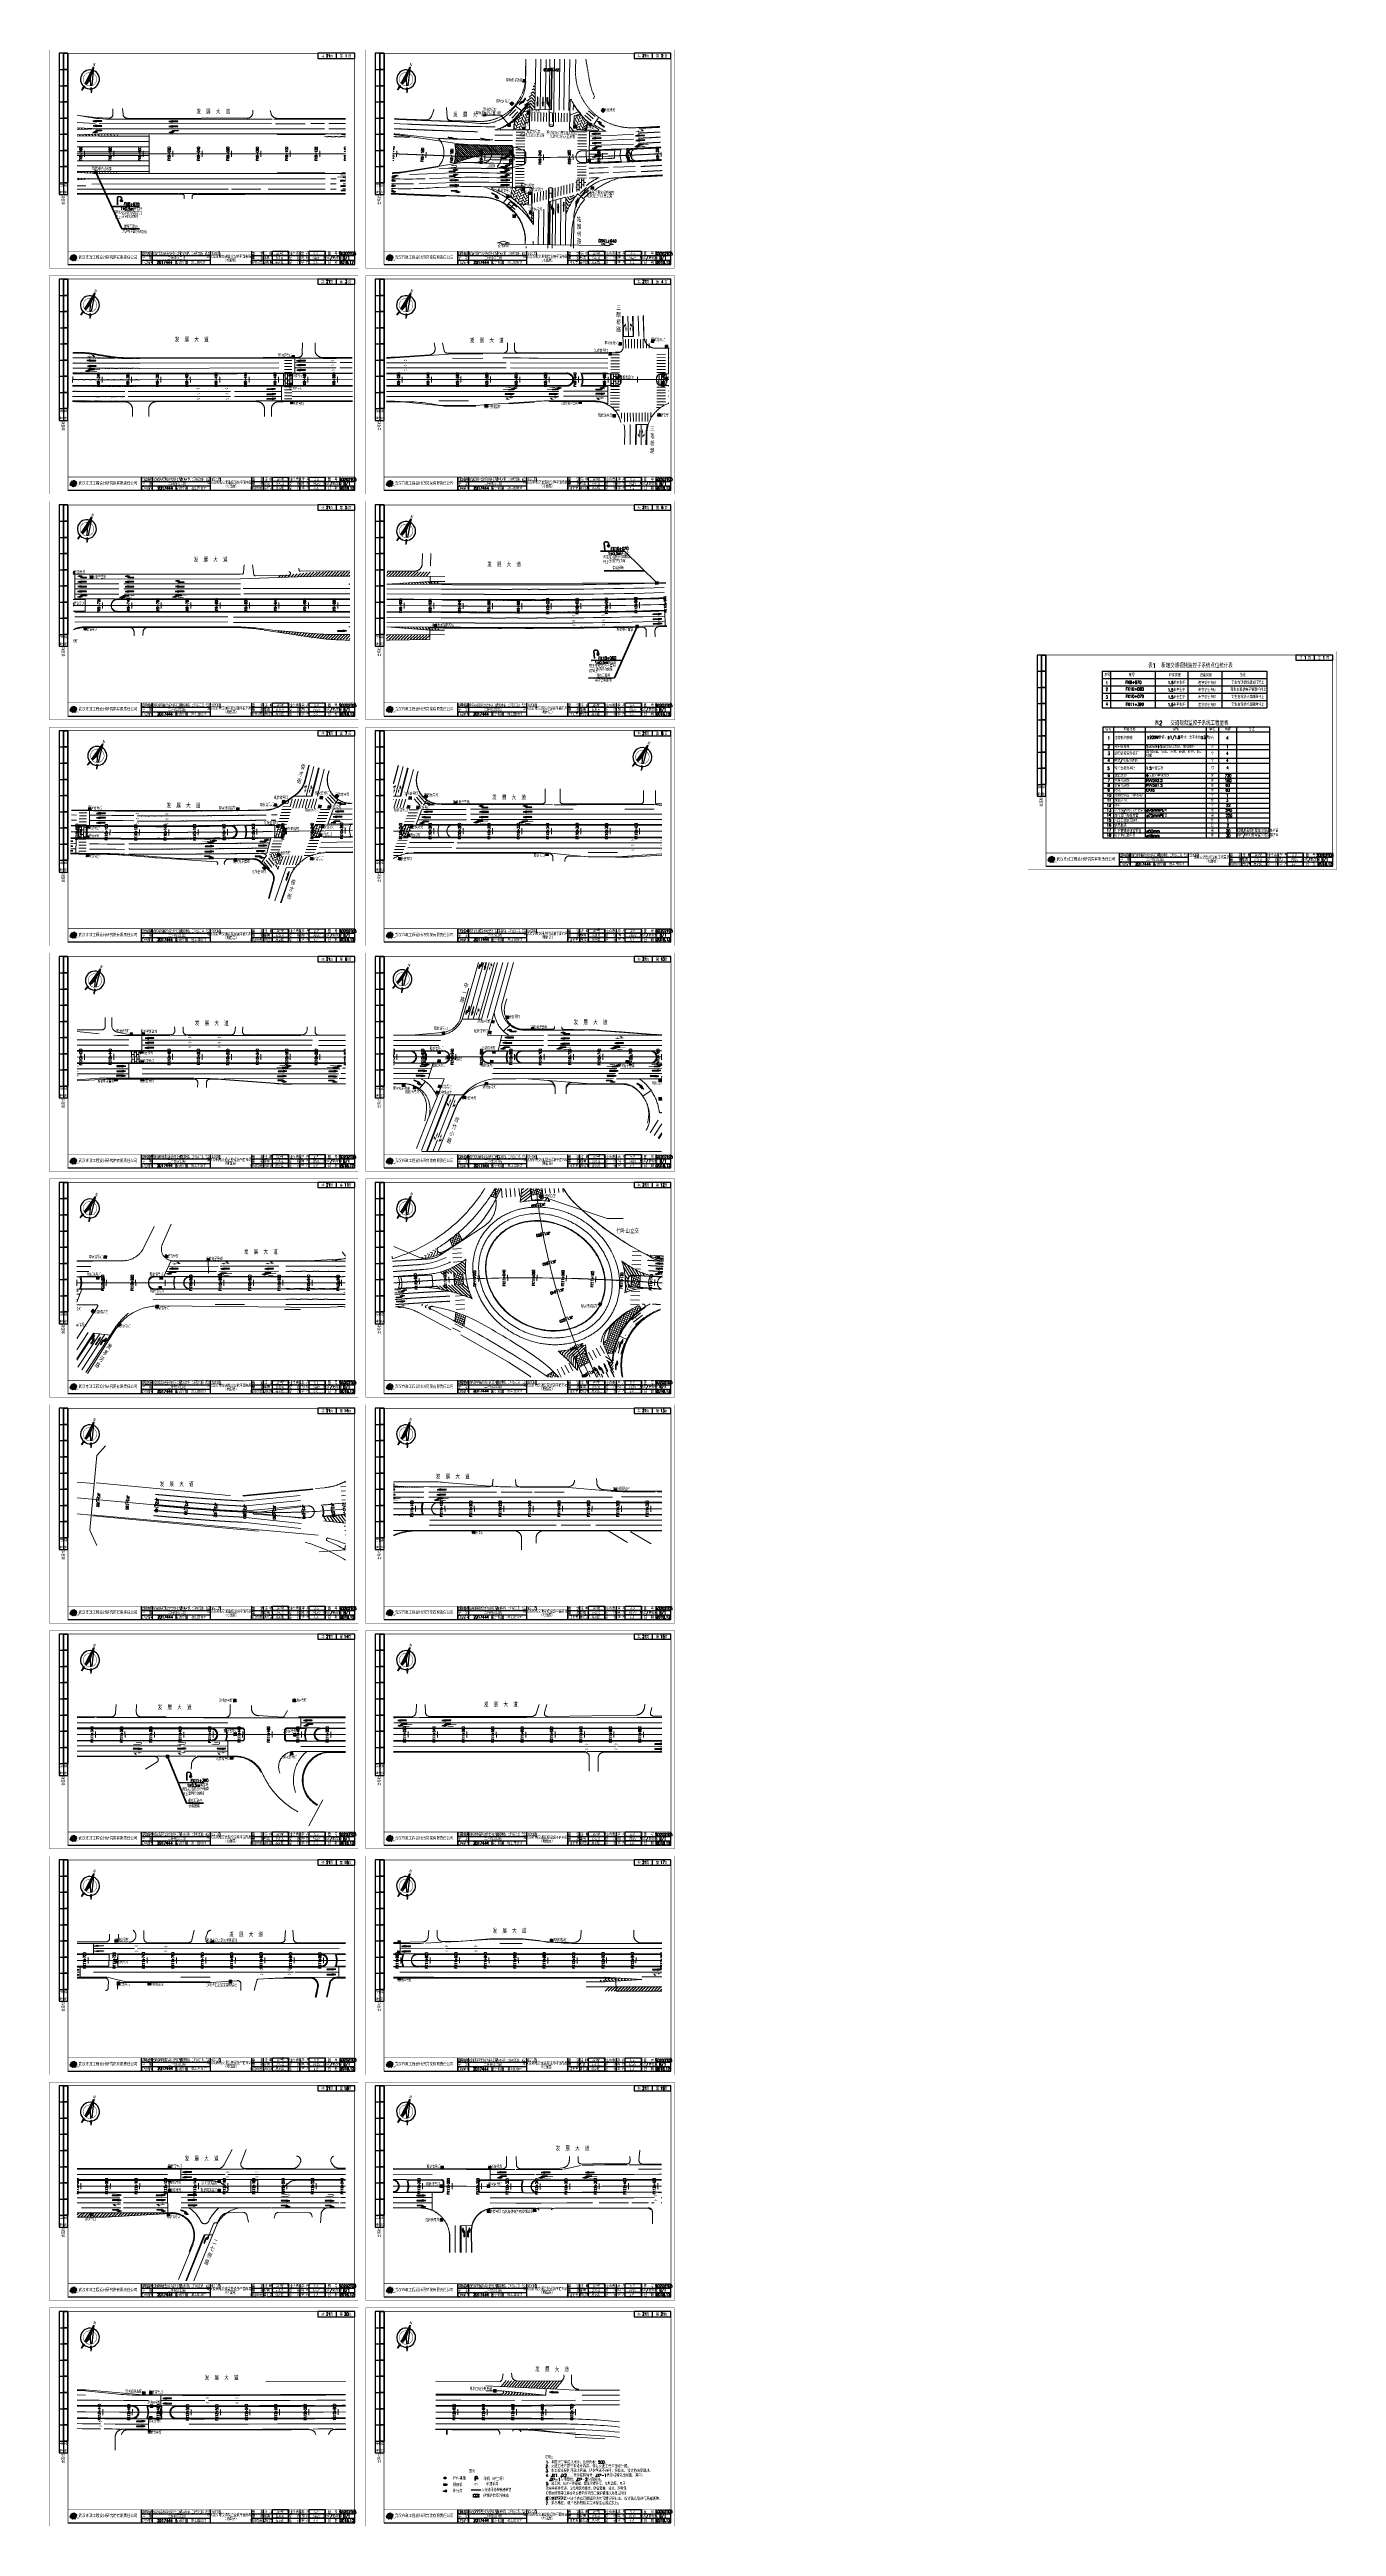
# Paper-space layout '二环线' of a CAD drawing. Header units: millimetres. Extents: x 441 to 2191, y 8 to 3375.
# The model-space entities are those that its viewports show. They can reach past a viewport. Long polylines and large blocks are cut down to what shows.
import ezdxf
from ezdxf.enums import TextEntityAlignment as Align

# ---------------------------------------------------------------- set-up
doc = ezdxf.new("R2010")
doc.units = ezdxf.units.MM
for name, pattern in [('33', [6, 3, -3]), ('ACAD_ISO04W100', [30, 24, -3, 0, -3]), ('CONTINOUS', [0]), ('SOLID', [0]), ('白色虚线3米', [6, 3, -3])]:
    doc.linetypes.add(name, pattern=pattern)
for name, color, linetype in [('0-000-图例', 7, 'Continuous'), ('0-000-签名', 40, 'Continuous'), ('0-TL-图例', 20, 'Continuous'), ('0-打图框', 7, 'Continuous'), ('00-路名', 7, 'Continuous'), ('000-scy-箭头', 7, 'Continuous'), ('000-scy-道路标线', 122, '白色虚线3米'), ('FZZD-标注路线桩号', 7, 'Continuous'), ('GSS-标注路线桩号', 7, 'Continuous'), ('JQDD-标注路线桩号', 7, 'Continuous'), ('MEDS布局分图视口', 7, 'Continuous'), ('MEDS道路平面中线-FZZD', 7, 'Continuous'), ('MEDS道路平面中线-GSS', 7, 'Continuous'), ('MEDS道路平面中线-JQDD', 7, 'Continuous'), ('中央绿化带', 3, 'Continuous'), ('侧分带与渠化岛', 3, 'Continuous'), ('图框图层', 7, 'Continuous'), ('地产图框', 7, 'Continuous'), ('张生视口', 250, 'Continuous'), ('机动车边线', 5, 'Continuous'), ('标注', 3, 'Continuous'), ('标线（实）', 1, 'Continuous'), ('标线（虚）', 1, '33'), ('渠化岛', 4, 'Continuous'), ('箭头', 7, 'Continuous'), ('车行道边线', 5, 'ACAD_ISO04W100'), ('转盘', 5, 'Continuous')]:
    doc.layers.add(name, color=color, linetype=linetype)
for name, color, linetype, lineweight in [('0-000-示例现有手井', 30, 'Continuous', 0), ('0-cx-备用', 7, 'Continuous', 40), ('0-TK', 6, 'Continuous', 40), ('0-TL-电视监控（新建）', 6, 'Continuous', 40), ('0-现状交通设施2018', 7, 'Continuous', 0), ('0-现状信号灯', 7, 'Continuous', 40), ('000-scy-中分带', 2, 'Continuous', 60), ('000-scy-机动车道线', 5, 'Continuous', 60), ('000-scy-车道标线(实)', 7, 'Continuous', 40), ('L1', 1, 'SOLID', 0), ('xubx地面', 7, 'CONTINOUS', 40), ('人行横道', 7, 'Continuous', 30), ('设计范围', 7, 'Continuous', 40)]:
    doc.layers.add(name, color=color, linetype=linetype, lineweight=lineweight)
doc.layers.add('GW_协同程序专用图层_请勿修改和使用', color=7, linetype='Continuous', plot=False)
doc.layers.get('MEDS布局分图视口').freeze()
doc.styles.add('FSDB', font='szytxt_s.shx', dxfattribs={"width": 0.5, "bigfont": 'hztxt.shx'})
doc.styles.add('HZTXT_S', font='TXT_S.shx', dxfattribs={"width": 0.75, "bigfont": 'HZTXT.shx'})
doc.styles.add('MEDS', font='TXT_S.SHX', dxfattribs={"width": 0.75, "bigfont": 'hztxt.shx'})
doc.styles.get("Standard").update_dxf_attribs({"font": ''})
doc.styles.add('公司字体1', font='simhei.ttf')
doc.styles.add('公司字体2', font='simhei.ttf', dxfattribs={"width": 0.8})
doc.styles.add('图廓-黑体', font='simhei.ttf')
doc.styles.add('图框字体', font='TXT_S.SHX', dxfattribs={"width": 0.8, "bigfont": 'hztxt.shx'})
doc.styles.add('图框字体1', font='txt_s.shx', dxfattribs={"width": 0.8, "bigfont": 'hztxt.shx'})
doc.styles.get('Standard').set_extended_font_data('SimSun')
doc.linetypes.add('chen', pattern='A,12.7,-5.08,["单",FSDB,S=5,R=0,X=-2.54,Y=-1.27],-5.08', length=22.86)
pattern_1 = [(0, (0, 0), (0, 1.397), [1.016, -0.381]), (90, (0, 0), (-1.397, 9e-17), [1.016, -0.381])]

# ---------------------------------------------------------------- blocks, each defined once
blk = doc.blocks.new('公司徽标')
at = {"layer": '图框图层'}
for color, points in [(252, [(2, 1.4), (1.1, 1.1), (0.4, 1.5), (0, 2.9), (1.9, 6.3), (2.4, 6.5), (2.5, 5.9), (0.7, 2.8), (1, 1.8), (1, 1.8), (2, 2), (3.8, 5.2), (4.3, 5.4), (4.4, 4.9), (2.6, 1.7), (2.9, 0.7), (3, 0.7), (3.9, 0.9), (5.7, 4.1), (6.2, 4.3), (6.4, 3.8), (4.4, 0.4), (3, 0), (2.3, 0.4)]), (42, [(5.6, 5.5), (5.4, 6.5), (4.7, 6.8), (3.2, 6.4), (1.3, 3.1), (1.5, 2.6), (2, 2.7), (3.8, 5.9), (4.7, 6.2), (4.8, 6.1), (5, 5.2), (3.2, 2), (3.4, 1.5), (3.9, 1.6), (5.7, 4.8), (6.6, 5.1), (6.7, 5), (7, 4.1), (5.1, 0.9), (5.3, 0.4), (5.8, 0.5), (7.7, 3.9), (7.3, 5.4), (6.6, 5.7)])]:
    blk.add_hatch(color=color, dxfattribs=at).paths.add_polyline_path(points)
at = {"layer": '图框图层', "color": 252}
blk.add_lwpolyline([(2, 1.4), (1.1, 1.1), (0.4, 1.5), (0, 2.9), (1.9, 6.3), (2.4, 6.5), (2.5, 5.9), (0.7, 2.8), (1, 1.8), (1, 1.8), (2, 2), (3.8, 5.2), (4.3, 5.4), (4.4, 4.9), (2.6, 1.7), (2.9, 0.7), (3, 0.7), (3.9, 0.9), (5.7, 4.1), (6.2, 4.3), (6.4, 3.8), (4.4, 0.4), (3, 0), (2.3, 0.4)], close=True, dxfattribs=at)
at = {"layer": '图框图层', "color": 42}
blk.add_lwpolyline([(5.6, 5.5), (5.4, 6.5), (4.7, 6.8), (3.2, 6.4), (1.3, 3.1), (1.5, 2.6), (2, 2.7), (3.8, 5.9), (4.7, 6.2), (4.8, 6.1), (5, 5.2), (3.2, 2), (3.4, 1.5), (3.9, 1.6), (5.7, 4.8), (6.6, 5.1), (6.7, 5), (7, 4.1), (5.1, 0.9), (5.3, 0.4), (5.8, 0.5), (7.7, 3.9), (7.3, 5.4), (6.6, 5.7)], close=True, dxfattribs=at)
at = {"layer": '图框图层', "style": '公司字体1', "oblique": 29.7, "width": 1.3}
blk.add_text('EDRI', height=1.15, dxfattribs=at).set_placement((5.9, 0.9), align=Align.MIDDLE_LEFT)
blk = doc.blocks.new('A3标准图签')
at = {"layer": 'GW_协同程序专用图层_请勿修改和使用'}
for points in [[(278, 12), (278, 18), (300, 18), (300, 12)], [(278, 6), (278, 12), (300, 12), (300, 6)], [(278, 0), (278, 6), (300, 6), (300, 0)], [(328, 12), (328, 18), (350, 18), (350, 12)], [(328, 6), (328, 12), (350, 12), (350, 6)], [(328, 0), (328, 6), (350, 6), (350, 0)]]:
    blk.add_lwpolyline(points, close=True, dxfattribs=at)
at = {"layer": '图框图层'}
for p, q in [((365, 280), (365, 287)), ((100, 0), (100, 18)), ((115, 0), (115, 18)), ((147, 0), (147, 6)), ((162, 0), (162, 6)), ((194, 0), (194, 18)), ((250, 0), (250, 18)), ((266, 0), (266, 18)), ((278, 0), (278, 18)), ((300, 0), (300, 18)), ((316, 0), (316, 18)), ((328, 0), (328, 18)), ((350, 0), (350, 18)), ((370, 0), (370, 18))]:
    blk.add_line(p, q, dxfattribs=at)
at = {"layer": '图框图层', "color": 7}
for p, q in [((100, 12), (194, 12)), ((100, 6), (194, 6)), ((250, 12), (390, 12)), ((250, 6), (390, 6))]:
    blk.add_line(p, q, dxfattribs=at)
at = {"layer": '图框图层'}
blk.add_lwpolyline([(340, 280), (390, 280), (390, 287), (340, 287)], close=True, dxfattribs=at)
at = {"layer": '图框图层', "const_width": 0.8}
blk.add_lwpolyline([(0, 0), (0, 18), (390, 18)], dxfattribs=at)
at = {"layer": '图框图层'}
blk.add_lwpolyline([(0, 0), (390, 0), (390, 18)], dxfattribs=at)
at = {"layer": '图框图层', "xscale": 1.199999999999818, "yscale": 1.199999999999818, "zscale": 1.199999999999818}
blk.add_blockref('公司徽标', (3, 4.9), dxfattribs=at)
at = {"layer": '图框图层', "style": '图框字体'}
for s, width, p in [('共   页', 0.8, (352.5, 283.5)), ('第   页', 0.8, (377.5, 283.5)), ('工程名称', 0.8, (107.5, 15)), ('工程编号', 0.8, (107.5, 3)), ('子  项', 0.8, (107.5, 9)), ('设计阶段', 0.8, (154.5, 3)), ('项目负责人', 0.75, (258, 3)), ('审   定', 0.8, (258, 15)), ('审   核', 0.8, (258, 9)), ('专业负责人', 0.75, (308, 15)), ('校   核', 0.8, (308, 9)), ('设   计', 0.8, (308, 3)), ('版次/更改码', 0.8, (360, 9)), ('图  号', 0.8, (360, 15)), ('日  期', 0.8, (360, 3))]:
    blk.add_text(s, height=4, dxfattribs=dict(at, width=width)).set_placement(p, align=Align.MIDDLE)
at = {"layer": '图框图层', "style": '公司字体2', "width": 0.8}
blk.add_text('武汉市政工程设计研究院有限责任公司', height=4.2, dxfattribs=at).set_placement((14.4, 9.8), align=Align.MIDDLE_LEFT)
blk = doc.blocks.new('标准会签')
at = {"layer": 'GW_协同程序专用图层_请勿修改和使用'}
for points in [[(6, 170), (6, 192), (12, 192), (12, 170)], [(6, 148), (6, 170), (12, 170), (12, 148)], [(6, 126), (6, 148), (12, 148), (12, 126)], [(6, 104), (6, 126), (12, 126), (12, 104)], [(6, 82), (6, 104), (12, 104), (12, 82)], [(6, 60), (6, 82), (12, 82), (12, 60)], [(6, 38), (6, 60), (12, 60), (12, 38)], [(6, 16), (6, 38), (12, 38), (12, 16)]]:
    blk.add_lwpolyline(points, close=True, dxfattribs=at)
at = {"layer": '图框图层'}
for p, q in [((0, 170), (12, 170)), ((6, 192), (6, 0)), ((0, 148), (12, 148)), ((0, 126), (12, 126)), ((0, 104), (12, 104)), ((0, 82), (12, 82)), ((0, 60), (12, 60)), ((0, 38), (12, 38)), ((0, 16), (12, 16))]:
    blk.add_line(p, q, dxfattribs=at)
blk.add_lwpolyline([(0, 0), (12, 0), (12, 192), (0, 192)], close=True, dxfattribs=at)
at = {"layer": '图框图层', "color": 0, "style": '图框字体', "width": 0.8}
for s, p in [('专  业', (3, 8)), ('签  名', (9, 8))]:
    blk.add_text(s, height=4, rotation=90, dxfattribs=at).set_placement(p, align=Align.MIDDLE)
blk.add_text('会签栏', height=4, rotation=90, dxfattribs=at).set_placement((6, -1), align=Align.MIDDLE_RIGHT)
blk = doc.blocks.new('标准图框_A3_420_横框_A3标准图签_标准会签_不插入_')
at = {"color": 7, "lineweight": 25, "const_width": 0.25}
blk.add_lwpolyline([(0, 0), (0, 297), (420, 297), (420, 0)], close=True, dxfattribs=at)
at = {"color": 7, "lineweight": 90, "const_width": 0.9}
blk.add_lwpolyline([(25, 5), (25, 292), (415, 292), (415, 5)], close=True, dxfattribs=at)
at = {"color": 0}
for name, p in [('标准会签', (13, 100)), ('A3标准图签', (25, 5))]:
    blk.add_blockref(name, p, dxfattribs=at)
blk.add_attdef('TemplateMarkFlag', (0, 0), '', height=2.5)
blk = doc.blocks.new('标准图框_A3_420_横框_A3标准图签_标准会签_不插入__template')
blk.add_blockref('标准图框_A3_420_横框_A3标准图签_标准会签_不插入_', (0, 0))
blk = doc.blocks.new('指北针')
at = {"linetype": 'ByBlock', "lineweight": -2}
h = blk.add_hatch(color=0, dxfattribs=at)
h.paths.add_polyline_path([(0, 17.5), (-4.8, -7.6, 0.051944), (-3.2, -8.4), (0, 0)])
h.paths.add_polyline_path([(-4.4, -11.7, -0.023481), (-5.5, -11.2), (-6.6, -17.5)])
at = {"color": 0, "linetype": 'ByBlock', "lineweight": -2}
for p, q in [((-4.8, -7.6), (0, 17.5)), ((0, 0), (-3.2, -8.4)), ((0, 17.5), (4.8, -7.6)), ((0, 0), (0, 17.5)), ((0, 0), (3.2, -8.4)), ((-6.6, -17.5), (-5.5, -11.2)), ((-4.4, -11.7), (-6.6, -17.5)), ((-5.5, -11.2), (-4.1, -11.8)), ((5.5, -11.2), (4.1, -11.8)), ((4.4, -11.7), (6.6, -17.5)), ((5.5, -11.2), (6.6, -17.5))]:
    blk.add_line(p, q, dxfattribs=at)
blk.add_lwpolyline([(-1, 12.5, 25.749933), (1, 12.5)], format="xyb", dxfattribs=at)
at = {"color": 0, "linetype": 'ByBlock', "lineweight": -2, "const_width": 0.5}
blk.add_lwpolyline([(-1.7, 8.8, 10.71354), (1.7, 8.8)], format="xyb", dxfattribs=at)
at = {"color": 0, "linetype": 'ByBlock', "lineweight": -2, "width": 1.2}
blk.add_text('N', height=4, dxfattribs=at).set_placement((0, 20.8), align=Align.MIDDLE_CENTER)
blk = doc.blocks.new('wf')
at = {"layer": '0-000-签名', "color": 7, "const_width": 0.3}
for points in [[(2597, 640.5), (2597.6, 641.3)], [(2598.2, 647.8), (2597.9, 648), (2597.5, 648.1), (2597.8, 648.4), (2598, 648.7), (2598.3, 649), (2598.5, 649.3), (2598.7, 649.4), (2598.8, 649.3), (2599.1, 649.1), (2599.4, 648.7), (2599.6, 648.2), (2599.9, 647.5), (2600.2, 646.9), (2600.7, 644.5), (2600.2, 646.9), (2600, 648.1), (2600, 648.8), (2600.2, 648.5), (2600.5, 648), (2601, 646.4), (2601.1, 646.7), (2601.3, 647.8), (2601.3, 647.8), (2601.7, 647.1), (2602, 647.2), (2602.2, 647.1), (2602.7, 646.7), (2602.9, 646.6), (2603.2, 646.5), (2603.2, 646.7), (2603, 647), (2602.7, 647.2), (2600.5, 648), (2603.5, 646.9), (2604.2, 646.7), (2605, 646.6), (2605.7, 646.4), (2606.4, 646.3), (2607.2, 646.1), (2608.1, 646), (2609, 645.9), (2609.9, 645.8)], [(2598.3, 639.9), (2598.5, 640.3), (2598.8, 640.2), (2599.1, 639.9), (2599.5, 639.7), (2599.7, 639.5), (2599.9, 639.5), (2599.9, 639.6), (2599.8, 639.9), (2599.7, 640.1), (2599.5, 640.5), (2598.9, 641.2), (2598.6, 641.6), (2598.3, 642.1), (2598.3, 642.6), (2598.4, 642.7), (2598.5, 642.8), (2598.6, 642.7), (2599, 642.4), (2599.6, 641.7), (2599.8, 641.4), (2599.9, 641.1), (2599.6, 641.9), (2599.5, 642.3), (2599.4, 642.4), (2599.2, 642.3), (2599.2, 642.2), (2599.5, 641.9), (2599.9, 641.8), (2600.3, 641.7), (2600.4, 641.1), (2600.3, 641.7), (2600.2, 642.3), (2600.2, 642.8), (2600.3, 643)], [(2599.5, 644.9), (2599.9, 644.4), (2600, 644.3), (2600.1, 644.5), (2600.2, 644.8), (2600.2, 645.2), (2600, 645.6), (2600, 645.8), (2599.4, 645.9), (2599.1, 645.9), (2599.6, 645.7), (2599.8, 645.7), (2600, 645.8), (2599.7, 646.3), (2599.6, 646.5), (2599.8, 646.5), (2600, 646.5), (2599.7, 646.7), (2599.4, 647), (2599.2, 647.2)]]:
    blk.add_lwpolyline(points, dxfattribs=at)
blk = doc.blocks.new('YYF')
at = {"layer": '0-000-签名', "const_width": 0.216}
for points in [[(724798.8, -54963.3), (724800.2, -54961.6), (724801.5, -54960.4), (724802.3, -54959.9), (724802.6, -54959.9), (724802.5, -54960.7), (724802.3, -54961.4), (724802.3, -54961.6)], [(724799.2, -54958.9), (724799.4, -54959.1), (724801.4, -54958.3)], [(724800.2, -54960.2), (724800.3, -54960.4), (724799.9, -54961.1), (724799.9, -54961.3), (724800.3, -54961), (724800.6, -54960.9), (724800.8, -54961.1), (724800.6, -54961.7), (724800, -54962.6)], [(724800.1, -54959.6), (724799.9, -54960.2), (724800, -54960.3), (724800.2, -54960.2), (724800.8, -54959.8), (724800.9, -54959.7)], [(724799.9, -54960.8), (724800.2, -54960.7), (724800.7, -54960.4)], [(724800.5, -54958.9), (724800.5, -54959.7), (724801, -54959.2)], [(724801.9, -54960.4), (724801.5, -54965.2)], [(724802.8, -54961.9), (724802.7, -54962.1), (724804.5, -54961.5), (724805.2, -54961.3), (724805.4, -54961.4), (724805.2, -54962.4), (724804.6, -54963.2), (724804.4, -54963.3), (724804.3, -54963.1)], [(724804.2, -54959.2), (724803.7, -54960.3), (724803.7, -54961.1)], [(724804.5, -54961.7), (724803.6, -54962.8), (724803.6, -54962.7)], [(724803.8, -54958.5), (724804.2, -54958.1), (724804.6, -54958), (724804.9, -54958), (724804.7, -54958.5), (724804, -54959.2), (724804.5, -54958.7)], [(724803.8, -54960.4), (724804.4, -54959.6), (724804.9, -54959.2), (724805, -54959.6), (724804.9, -54961), (724804.9, -54961.1), (724804.7, -54961)], [(724804, -54960.7), (724804.2, -54960.4), (724804.5, -54960.2), (724804.7, -54960.2), (724804.1, -54961), (724804.1, -54961.3)], [(724804, -54959.2), (724804.6, -54958.8)], [(724806.8, -54959.9), (724807.6, -54959.6), (724807.8, -54959.6), (724807.7, -54960.2), (724806.9, -54961.5), (724807, -54961.9), (724807.5, -54962.1), (724808.6, -54962.2), (724809.1, -54962.2), (724808.8, -54961.6)], [(724808.6, -54961.7), (724807.6, -54961), (724807.5, -54960.7), (724808, -54960.2), (724808.5, -54960.1), (724808.7, -54960.2), (724808.6, -54960.9), (724808.8, -54961.6)]]:
    blk.add_lwpolyline(points, dxfattribs=at)
blk = doc.blocks.new('0')
at = {"layer": '张生视口', "color": 1, "const_width": 0.2}
blk.add_lwpolyline([(264.1, 16.7), (263.7, 16.5, 0.138451), (263.7, 16.5), (263.4, 16), (262.6, 15.1)], format="xyb", dxfattribs=at)
for points in [[(263, 16.6), (264, 16.7), (264.7, 16.9)], [(263.4, 15), (263.8, 15.1), (264.2, 15.1), (264.3, 15.1), (264.4, 15), (264, 14.5), (264.1, 14.4), (264.3, 14.2), (264.5, 14.1), (264.5, 13.9), (264.4, 13.7), (264.3, 13.5), (264.1, 13.4), (263.9, 13.4), (263.6, 13.5), (263.3, 13.7), (263.2, 13.8), (263.1, 14), (263.2, 14.1), (263.3, 14.2), (263.7, 14.2), (264.4, 14.4), (264.8, 14.5), (265.3, 14.6), (265.5, 14.6)], [(264.1, 17.8), (264.2, 17.5), (264.2, 17.2), (264.1, 16.7), (263.9, 15.9), (263.8, 15.2)], [(264.1, 16.7), (264.3, 16.4), (264.5, 16.1), (264.7, 15.8), (264.9, 15.6), (265.1, 15.4), (265.4, 15.3)], [(265.8, 15.4), (266, 15.5), (266.4, 15.5), (267.2, 15.6), (267.8, 15.7), (268.2, 15.8), (268.7, 15.9), (268.9, 15.9), (269.4, 15.9)], [(267.2, 17.1), (267.2, 16.9), (267.2, 16.7), (267.3, 16.2), (267.2, 16), (267.2, 15.4), (267.1, 14.8), (267, 14.3), (266.9, 13.6)], [(267.3, 17.3), (267.6, 17.4), (267.7, 17.5), (268.1, 17.5), (268.4, 17.5), (268.4, 17.3), (268.4, 16.9), (268.4, 15.9), (268.3, 15.2), (268.2, 14.3), (268.1, 14), (268.1, 13.8), (267.9, 13.8), (267.7, 13.9), (267.5, 14.1), (267.4, 14.2), (267.4, 14.3), (267.4, 14.5)], [(267.8, 16.6), (267.9, 16.4), (268, 16.2), (268, 16.1)]]:
    blk.add_lwpolyline(points, dxfattribs=at)
blk = doc.blocks.new('A$C27115ECC')
at = {"layer": '0-000-签名', "const_width": 0.24}
for points in [[(0.1, 4.2), (1.1, 4.8), (1.3, 4.7), (1.1, 3.9), (1, 3.7), (1.1, 3.5), (1.1, 3.5), (1.3, 3.4), (1.5, 3.4), (1.6, 3.3), (1.7, 3.3), (1.7, 3.2), (1.6, 3.1), (1.6, 3), (1.4, 2.8), (1.4, 2.7), (1.3, 2.7), (1.2, 2.7), (1.1, 2.6), (1.1, 2.6), (1, 2.6), (0.8, 2.6), (0.7, 2.7), (0.6, 2.7), (0.5, 2.8), (0.4, 2.8), (0.4, 2.9)], [(0.1, 4.2), (0.2, 3.6), (0.3, 3), (0.4, 2.7), (0.3, 2.2), (0.4, 1.5), (0.4, 0.9), (0.4, 0.7), (0.4, 0.6), (0.4, 0.6)], [(2.2, 3.7), (2.8, 3.8), (2.7, 3.6), (2.5, 3.3), (2.3, 3), (2.1, 2.8), (1.9, 2.5), (1.9, 2.4), (2, 2.4), (2.2, 2.4), (2.5, 2.5), (2.7, 2.6), (2.8, 2.7), (2.9, 2.9), (3.1, 3), (3.2, 3.1)], [(2.3, 4.8), (2.3, 4.4), (2.3, 4.3), (2.5, 4.2), (2.7, 4.2), (3, 4.3), (3.3, 4.4), (3.4, 4.6), (3.6, 4.7), (3.8, 4.8), (3.9, 4.9), (4, 4.8), (4, 4.5), (4, 4.3), (4.1, 3.9), (4.1, 3.4), (4.2, 2.6), (4.2, 2.1), (4.2, 1.5), (4.1, 1), (4.1, 0.6), (4.1, 0.3), (4, 0.2), (3.8, 0.1), (3.6, 0.1), (3.4, 0.2), (3.2, 0.4), (3.1, 0.6), (2.9, 0.8), (2.7, 1.2), (2.6, 1.4), (2.5, 1.7), (2.4, 1.8)], [(3.2, 3.1), (3, 3.3), (2.9, 3.3), (2.8, 3.1), (2.8, 2.8), (2.8, 2.6), (2.8, 2.3), (2.8, 2.2), (2.8, 2.1), (2.7, 2.1), (2.6, 2.1), (2.5, 2.1), (2.5, 2.1), (2.5, 1.9), (2.4, 1.8)], [(2.4, 1.8), (2.6, 1.8), (2.8, 1.9), (3, 1.9), (3.2, 2.1), (3.3, 2.2), (3.5, 2.3), (3.6, 2.2), (3.8, 2.2), (3.7, 2), (3.7, 1.7), (3.7, 1.6)], [(5.1, 3.9), (5.6, 3.9), (6, 3.9), (6.2, 3.9), (6.2, 3.9), (6.1, 3.7), (5.8, 3.3), (5.6, 3.1), (4.8, 2.2), (4.8, 2.1), (5, 2.1), (5.2, 2.1), (5.3, 2.1), (5.5, 2.3), (5.6, 2.3), (5.7, 2.5), (5.8, 2.7), (5.9, 2.7), (5.6, 2.9), (5.5, 2.4), (5.5, 2.1), (5.4, 1.7), (5.4, 1.4), (5.4, 1.3), (5.4, 1.2), (5.5, 1.2), (5.6, 1.3), (5.9, 1.6), (6.2, 2), (6.5, 2.4), (6.9, 2.9), (7.2, 3.4), (7.4, 3.8), (7.6, 4.1), (7.8, 4.4), (7.9, 4.7), (7.9, 4.8), (7.8, 4.7), (7.6, 4.5), (7.5, 4.2), (7.3, 3.8), (7.3, 3.6), (7.3, 3.5), (7.4, 3.4), (7.7, 3.4), (8.1, 3.5), (8.6, 3.6), (9.1, 3.7), (9.4, 3.7), (9.7, 3.8), (9.9, 3.8), (10, 3.8), (9.8, 3.6)], [(8.3, 3.2), (8.2, 2.7), (8.1, 2.3), (7.9, 2.1), (7.8, 2), (8.2, 2), (8.5, 2), (7.6, 1.2), (7.8, 1), (8, 1), (8.3, 1), (8.4, 1), (8.5, 1.1), (8.6, 1.2), (8.6, 1.2)]]:
    blk.add_lwpolyline(points, dxfattribs=at)
blk = doc.blocks.new('A$C260E280E')
at = {"linetype": 'Continuous', "const_width": 0.5, "flags": 128}
for points in [[(-13.2, -3.3), (-12.2, 0), (-12.1, 0.2), (-12.1, 0.5), (-12.1, 0.8), (-12, 1.9)], [(-12.3, -0.4), (-9.6, 4), (-9.4, 4.2), (-9.2, 4.4), (-9, 4.6), (-8.9, 4.7), (-8.7, 4.7), (-8.6, 4.7), (-8.5, 4.8), (-8.4, 4.8), (-8.3, 4.8), (-8.3, 4.7), (-8.2, 4.7), (-8.1, 4.7), (-8, 4.6), (-7.8, 3.8), (-7.7, 3.1), (-6.7, -4.2), (-6.7, -4.2), (-6.7, -4.2), (-6.7, -4.2), (-6.7, -4.4), (-6.9, -5), (-6.9, -5.3), (-7.2, -5.2), (-8, -4.4), (-8, -4.4), (-11.8, -1.2), (-11.9, -1.1), (-11.9, -0.8), (-11.9, -0.8), (-11.8, -0.7), (-11.7, -0.6), (-11, -0.1), (-9.9, 0.6)], [(-10.7, 0.1), (-9.1, 1.1), (-8.2, 1.6), (-7.9, 1.8), (-9.4, 1.7), (-10, 1.5), (-10.1, 1), (-10.1, 0), (-10, -0.4), (-9.9, -0.5), (-9.2, -0.2), (-8.7, 0), (-8.7, -0.2), (-8.9, -1.1), (-9.2, -1.5), (-9.2, -2), (-9.1, -2.4), (-8.4, -2.3), (-8, -1.9), (-8.1, -1.6), (-8.7, -0.9)], [(-3.4, 2.5), (-4.5, 0.1), (-3.7, 0.5), (-3.3, 0.5), (-3.1, 0.5), (-3.1, 0.3), (-4.4, -2.2), (-4.1, -2.2), (-3.7, -1.7), (-3, -1), (-2.9, -1), (-2.7, -1.1), (-2.5, -1.4), (-2.6, -1.7), (-2.9, -1.9)], [(-2.4, 0.7), (-1.4, 1.1), (-1, 1.2), (-0.9, 1.2), (-0.9, 1), (-0.9, 0.8), (-1.4, -0.3), (-1.7, -1.1), (-1.9, -1.9), (-1.8, -2), (-1.4, -1.7), (-0.1, -1.1)], [(2.1, 3.2), (4.3, 4.8), (4.6, 4.9), (4.7, 4.9), (4.8, 4.8), (1.9, 1.7), (1.5, 1), (0.4, -0.1), (3.8, 2.4), (5.9, 3.6), (7, 4.1), (7.8, 4.4), (8.5, 4.5), (8.9, 4.4), (8.8, 4), (8.5, 3.7), (6.5, 1.9), (5.7, 2.4)], [(3.1, 0.2), (3, -0.4), (2.7, -2.1), (2.7, -2.1), (2.3, -5.5)], [(3.1, -0.4), (3.8, 0), (3.9, -0.1), (4.1, -0.7), (3.9, -1.1), (3.1, -1.9), (3.1, -2.3), (3.7, -2.2), (4.5, -2), (3, -4)], [(4.8, 3.9), (4.3, 3), (4.3, 2.3), (3.6, 1.4)], [(5.3, 0.4), (6.5, 1.4), (6.6, 1.4), (6.7, 1.3), (6.8, 1.1), (6.6, 0.7), (6.4, 0.3), (5.8, -0.4), (6.5, -0.2), (7, -0.2), (7.3, -0.3), (7.5, -0.8), (7.5, -1.2), (7, -2.4), (6.7, -2.9), (6.2, -3.2), (5.7, -3.3), (5.2, -3.1), (4.9, -2.7), (5.1, -2.1), (5.5, -1.7), (5.8, -1.7), (7.7, -2.8), (10.6, -4.8), (11.2, -5.1), (11.5, -5.2), (11.7, -5.2), (12.9, -4.5)], [(-4.4, -3.4), (-2.6, -1.7)], [(2.9, -4), (4.2, -3.8)]]:
    blk.add_lwpolyline(points, dxfattribs=at)
at = {"layer": 'L1', "color": 7, "linetype": 'SOLID'}
for p, q in [((3.6, 1.8), (3.4, 2.1)), ((4.3, 4.7), (4.4, 4.5))]:
    blk.add_line(p, q, dxfattribs=at)
at = {"layer": 'L1', "color": 7, "linetype": 'SOLID', "const_width": 0.4, "flags": 128}
for points in [[(-12.1, 0.3), (-13.2, -3.3)], [(-12, 1.9), (-12.1, 0.2)], [(-9.9, 0.6), (-11.7, -0.6)], [(-9.9, 0.7), (-9.8, -0.4)], [(-8.9, 0), (-9.8, -0.4)], [(-9.7, 1.5), (-9.7, 0.8)], [(-8.6, 1.5), (-9.4, 1)], [(-8.9, 0), (-8.8, -0.9)], [(-3.4, 2.4), (-4.2, 0.5)], [(1.4, 0.7), (0.4, -0.1)], [(3.4, 2), (1.3, 0.7)], [(1.6, 1.3), (1.3, 0.7)], [(4.7, 4.8), (1.6, 1.3)], [(1.6, 1.3), (1.9, 1)], [(4.3, 4.7), (2.1, 3.2)], [(3.8, 0), (3.2, -0.4)], [(4, 2.4), (3.4, 2.1)], [(4.3, 2.2), (3.6, 1.8)], [(3.8, 0), (4.2, -0.9)], [(4.4, 2.8), (4, 2.4)], [(4, 2.4), (4.3, 2.2)], [(4.7, 4.8), (4.3, 4.7)], [(4.9, 3.9), (4.3, 3)], [(4.3, 3), (4.5, 2.7)], [(4.5, 2.6), (4.3, 2.2)], [(5.7, 2.4), (4.4, 0.9)], [(5.7, 3.5), (4.5, 2.7)], [(6.6, 1.4), (5.4, 0.4)], [(7.7, 4.3), (5.7, 3.5)], [(5.7, 3.5), (5.7, 2.4)], [(5.7, 2.4), (6.5, 2)], [(6.6, 1.4), (6.6, 0.7), (6.2, -0.1), (7, -0.3), (7.3, -1), (7, -2.3)], [(8.7, 3.9), (6.5, 2)], [(8.7, 4.4), (7.7, 4.3)], [(8.7, 4.4), (8.7, 3.9)], [(-11.7, -0.6), (-11.7, -1.1)], [(-8.8, -1), (-9, -2.2)], [(-9, -2.2), (-8.9, -2.3)], [(-8.3, -1.7), (-8.9, -2.3)], [(-8.7, -1.1), (-8.3, -1.7)], [(3.2, -0.4), (2.8, -2)], [(3, -0.2), (3.2, -0.4)], [(4.5, -1.9), (3.4, -3.5)], [(3.4, -2.3), (4.5, -1.9)], [(4.2, -0.9), (3.5, -1.5)], [(5.6, -1.7), (4.9, -2.5)], [(4.9, -2.5), (5.6, -3.2)], [(5.6, -1.7), (7, -2.3)], [(5.6, -3.2), (5.8, -3.2)], [(7.1, -2.4), (5.8, -3.2)], [(6.8, -2.2), (10.6, -4.8)], [(10.6, -4.8), (11.5, -5.2)]]:
    blk.add_lwpolyline(points, dxfattribs=at)
blk = doc.blocks.new('A$C2AEB62C4')
at = {"rotation": 287.1836302369085}
blk.add_blockref('wf', (-1210, 2308.3), dxfattribs=at)
for name, p in [('YYF', (-724631.5, 54969.5)), ('A$C27115ECC', (218.3, 5.7))]:
    blk.add_blockref(name, p)
at = {"linetype": 'Continuous', "xscale": 0.5, "yscale": 0.5, "zscale": 0.5}
blk.add_blockref('A$C260E280E', (173.9, 2.8), dxfattribs=at)
at = {"color": 6}
for p in [(-43.9, -13.2), (-43.4, -1.1)]:
    blk.add_blockref('0', p, dxfattribs=at)
at = {"color": 0, "style": '图框字体1'}
for s, width, p in [('军运会保障线路道路路面整治综合提升工程(姑嫂树路、二环线汉口段、武汉大道汉口段)', 0.5, (39.6, 12.2)), ('2017444', 0.75, (16.8, 0.8)), ('二环线汉口段', 0.75, (33.1, 6.4)), ('施工图设计', 0.75, (62.7, 0.8)), ('鄢勇飞', 0.8, (157.5, 6.6)), ('汪 峰', 0.8, (157.5, 12.4)), ('李 丹', 0.8, (207.8, 12.4)), ('李 丹', 0.8, (207.8, 1)), ('陶 玲', 0.8, (207.8, 6.7))]:
    blk.add_text(s, height=4, dxfattribs=dict(at, width=width)).set_placement(p, align=Align.CENTER)
at = {"color": 0, "style": '图框字体1', "width": 0.75}
for s, p in [('现状及新增交通监控设施平面布局图', (106.3, 8.4)), ('（地面层）', (106.5, 3.3)), ('S0202T05', (265.5, 12.5)), ('B/1', (263.9, 6.7))]:
    blk.add_text(s, height=4, rotation=360, dxfattribs=at).set_placement(p, align=Align.CENTER)
at = {"style": '图框字体1', "width": 0.8}
blk.add_text('周红霞', height=4, dxfattribs=at).set_placement((157.7, 0.2), align=Align.CENTER)
at = {"style": 'MEDS', "width": 0.7}
blk.add_text('2018.12', height=4, dxfattribs=at).set_placement((264.5, 2.7), align=Align.MIDDLE)
blk = doc.blocks.new('A$C30E15DA7')
at = {"layer": '0-TL-电视监控（新建）'}
for p, q in [((2.8, 3.7), (2.4, 3.9)), ((2.9, 3.2), (3.5, 4.3)), ((2.9, 3.2), (3.4, 3)), ((3.3, 3), (3.9, 4)), ((3.3, 3), (3.9, 4)), ((3.4, 3), (4, 4)), ((3.5, 4.3), (4, 4))]:
    blk.add_line(p, q, dxfattribs=at)
for points in [[(4.8, 0), (0.4, 2.1, -0.42662), (0.1, 3.2, -0.216931)], [(0.1, 3.2), (0.6, 4.1, -0.414214), (1.9, 4.5), (2.5, 4.2)]]:
    blk.add_lwpolyline(points, format="xyb", dxfattribs=at)
for points in [[(2.6, 4.4), (2.4, 3.9)], [(3.1, 4.1), (2.6, 4.4)]]:
    blk.add_lwpolyline(points, dxfattribs=at)
for centre, major_axis, start_param, end_param in [((3.3, 3.7), (0.487, 0.128), 2.858011, 3.731254), ((3.3, 3.7), (0.487, 0.128), 1.002992, 1.854378), ((3.5, 3.6), (0.149, -0.569), 5.898742, 8.260282)]:
    blk.add_ellipse(centre, major_axis=major_axis, ratio=1, start_param=start_param, end_param=end_param, dxfattribs=at)
blk = doc.blocks.new('A$C15C646BD')
at = {"layer": '0-TL-图例', "linetype": 'Continuous', "style": 'HZTXT_S', "width": 0.8}
for s, p in [('说明:', (-0.2, 63.2)), ('2、交通工程不属于本设计内容，详见交通工程平面设计图。', (0.6, 50.9)), ('3、本工程主要利用现状管道，现状管道不通时，报业主、设计协商后解决。', (0.6, 44.8)), ('4、JX1、JX2……表示挂箱编号，JX*-1表示挂箱引出线路，其中，', (0.7, 38.5)), ('1、本图尺寸单位以米计，比例为1：500。', (1, 56.4)), ('JX*-1为电源线、JX*－2为通信线。 ', (5.7, 32.9)), ('7、未尽事宜，请严格参照相关技术标准及规范执行。', (0.8, 0.6)), ('6、施工时，图中监控点位可根据现场实际情况报业主、设计确认后进行局部调整。', (0.8, 6.7))]:
    blk.add_text(s, height=4, dxfattribs=at).set_placement(p)
at = {"layer": '0-TL-图例', "linetype": 'Continuous', "insert": (1, 31.3), "char_height": 4, "attachment_point": 1, "style": 'HZTXT_S'}
blk.add_mtext_dynamic_manual_height_columns('5、施工时，应对杆件基础、管道沟槽开挖，视频监控、电子警察等杆件安装，设备电源线接线，防雷装置、接地、漏电保护装置安装等工程编制必要的专项施工保护措施以及周边环境安全保护措施。', width=109.487, gutter_width=152.1, heights=[0], dxfattribs=at)
blk = doc.blocks.new('现状手井')
at = {"layer": '0-000-示例现有手井', "linetype": 'Continuous', "ltscale": 0.005, "const_width": 0.028}
for points in [[(758.8, 469.4), (761.6, 469.4), (761.6, 467.4), (758.8, 467.4)], [(759.1, 469.1), (761.3, 469.1), (761.3, 467.7), (759.1, 467.7)]]:
    blk.add_lwpolyline(points, close=True, dxfattribs=at)
at = {"layer": '0-000-示例现有手井', "linetype": 'Continuous', "ltscale": 0.005, "insert": (759.2, 468.9), "char_height": 0.995, "width": 2.005, "attachment_point": 1, "rotation": 359.3392, "style": '图廓-黑体'}
blk.add_mtext('{\\fTimes New Roman|b0|i0|c238|p18;GA}', dxfattribs=at)
blk = doc.blocks.new('y')
blk.add_hatch(color=0).paths.add_polyline_path([(0.55, 0.225), (0.55, -0.275), (0.75, 0.525), (0.55, 1.275), (0.55, 0.825), (0, 0), (0, -1.725), (0.15, -1.725), (0.15, -0.375)])
at = {"color": 0}
for p, q in [((0, 0), (0.55, 0.825)), ((0.15, -0.375), (0.55, 0.225)), ((0.75, 0.525), (0.55, 1.275)), ((0.55, 0.825), (0.55, 1.275)), ((0.55, -0.275), (0.75, 0.525)), ((0.55, -0.275), (0.55, 0.225)), ((0, -1.725), (0, 0)), ((0, -1.725), (0.15, -1.725)), ((0.15, -1.725), (0.15, -0.375))]:
    blk.add_line(p, q, dxfattribs=at)
blk = doc.blocks.new('zx')
blk.add_hatch(color=0).paths.add_polyline_path([(0.075, -1.2), (0.225, -1.2), (0, 0), (-0.225, -1.2), (-0.075, -1.2), (-0.075, -3), (0.075, -3)])
at = {"color": 0}
for p, q in [((0, 0), (-0.225, -1.2)), ((0.225, -1.2), (0, 0)), ((-0.075, -1.2), (-0.225, -1.2)), ((-0.075, -1.2), (-0.075, -3)), ((-0.075, -3), (0.075, -3)), ((0.075, -3), (0.075, -1.2)), ((0.075, -1.2), (0.225, -1.2))]:
    blk.add_line(p, q, dxfattribs=at)
blk = doc.blocks.new('箭头（调头）')
at = {"color": 0}
blk.add_lwpolyline([(0, 0, 0.4, 0.4, 0), (0, 5.1, 0.4, 0.4, 1), (-1.4, 5.1, 0.4, 0.4, 0), (-1.4, 4, 1.2, 0, 0), (-1.4, 1.6, 0, 0, 0)], format="xyseb", dxfattribs=at)
blk = doc.blocks.new('FX_ZY')
at = {"layer": '000-scy-箭头', "lineweight": 0}
blk.add_hatch(color=7, dxfattribs=at).paths.add_polyline_path([(-0.01, 2.98), (-0.24, 1.78), (-0.09, 1.78), (-0.08, -0.02), (0.07, -0.02), (0.07, 0.18), (0.47, 0.58), (0.47, 0.13), (0.67, 0.88), (0.46, 1.68), (0.47, 1.18), (0.07, 0.78), (0.06, 1.78), (0.21, 1.78)])
blk = doc.blocks.new('箭头新国标')
at = {"linetype": 'Continuous'}
blk.add_hatch(color=256, dxfattribs=at).paths.add_polyline_path([(525627, 389043.7), (525626.9, 389043.2), (525626.7, 389042.8), (525626.6, 389042.5), (525626.6, 389042.1), (525626.5, 389041.8), (525626.5, 389041.3), (525626.5, 389040.7), (525626.5, 389039.9), (525626.8, 389039.9), (525626.8, 389040.7), (525626.8, 389041.3), (525626.8, 389041.7), (525626.9, 389042.1), (525626.9, 389042.4), (525627, 389042.8), (525627.1, 389043.2), (525627.3, 389043.6), (525627.6, 389043.5), (525628, 389045.9), (525626.8, 389043.8)])
at = {"linetype": 'ByBlock'}
blk.add_line((525626.8, 389039.9), (525626.5, 389039.9), dxfattribs=at)
for points in [[(525626.5, 389039.9), (525626.5, 389040.7), (525626.5, 389041.3), (525626.5, 389041.8), (525626.6, 389042.1), (525626.6, 389042.5), (525626.7, 389042.8), (525626.9, 389043.2), (525627, 389043.7)], [(525626.8, 389039.9), (525626.8, 389040.7), (525626.8, 389041.3), (525626.8, 389041.7), (525626.9, 389042.1), (525626.9, 389042.4), (525627, 389042.8), (525627.1, 389043.2), (525627.3, 389043.6)]]:
    blk.add_lwpolyline(points)
at = {"color": 0, "linetype": 'Continuous'}
blk.add_lwpolyline([(525627, 389043.7), (525626.8, 389043.8), (525628, 389045.9), (525627.6, 389043.5), (525627.3, 389043.6)], dxfattribs=at)
blk = doc.blocks.new('7')
at = {"layer": '0-现状信号灯', "linetype": 'Continuous', "lineweight": 0, "ltscale": 0.005}
for p, q in [((525414.9, 388753.4), (525416.6, 388753.9)), ((525415.4, 388751.6), (525414.9, 388753.4)), ((525417.2, 388752.2), (525415.4, 388751.6)), ((525415.9, 388753.3), (525415.6, 388752.5)), ((525416.2, 388753.3), (525415.7, 388752.4)), ((525416.4, 388753.1), (525415.9, 388752.3)), ((525416.5, 388752.9), (525416.2, 388752.3)), ((525416.6, 388753.9), (525417.2, 388752.2))]:
    blk.add_line(p, q, dxfattribs=at)
blk.add_ellipse((525416, 388752.8), major_axis=(0.365, 0.365), ratio=1, start_param=3.156470216024712, end_param=9.439655523204298, dxfattribs=at)

msp = doc.modelspace()

# ---------------------------------------------------------------- hatches: boundary and pattern name
at = {"layer": '人行横道', "linetype": 'ByBlock', "lineweight": 0}
h = msp.add_hatch(dxfattribs=at)
h.set_pattern_fill('AR-B816', color=256, scale=0.008, angle=117, style=0)
h.paths.add_polyline_path([(526524.5, 389480.4), (526519.1, 389477.8), (526522.5, 389470.6), (526528, 389473.2)])
h = msp.add_hatch(dxfattribs=at)
h.set_pattern_fill('AR-B816', color=256, scale=0.008, angle=95, style=0)
h.paths.add_polyline_path([(526334, 389385.8), (526333.8, 389387.8), (526333.7, 389387.7), (526333.4, 389387.8), (526332.9, 389389), (526333, 389389.2), (526333.6, 389389.6), (526333.6, 389390), (526329.1, 389387.9, 0.414214), (526327.2, 389382.6)])
h.paths.add_polyline_path([(526332.5, 389380.7), (526334.4, 389381.5), (526334, 389385.8), (526327.2, 389382.6, 0.414214)])
h = msp.add_hatch(dxfattribs=at)
h.set_pattern_fill('AR-B816', color=256, scale=0.008, angle=99, style=0)
h.paths.add_polyline_path([(526311, 389374.9, 0.414214), (526305.7, 389376.8), (526303.8, 389375.9), (526304.5, 389371.8)])
h.paths.add_polyline_path([(526304.5, 389371.8), (526304.8, 389369.8), (526304.9, 389369.8), (526305.4, 389368.6), (526305.3, 389368.3), (526305.1, 389368.2), (526305.1, 389367.7), (526309.1, 389369.6, 0.414214), (526311, 389374.9)])
h = msp.add_hatch(dxfattribs=at)
h.set_pattern_fill('AR-HBONE', color=256, scale=0.015, style=0)
h.paths.add_polyline_path([(526315.5, 389359, 0.019595), (526315.5, 389359.1), (526313.5, 389359.5), (526308.8, 389357.3), (526308.3, 389357.1), (526307.8, 389356.8), (526307.4, 389356.6), (526308.2, 389354.6, -0.074318), (526314.4, 389351.8), (526316.2, 389352.4)])
h = msp.add_hatch(dxfattribs=at)
h.set_pattern_fill('AR-B816', color=256, scale=0.008, angle=113.9303, style=0)
h.set_pattern_definition([(113.93028216, (6440.0842, -8469.2124), (-1.4858629375, -0.659383569), []), (203.93028216, (6440.0842, -8469.2124), (-0.8264793687, -2.1452465064), [1.6256, -1.6256])])
h.paths.add_polyline_path([(526186.9, 389321.9, -0.000501), (526181.4, 389319.5), (526184.6, 389312.2, 0.000499), (526190.1, 389314.6)])
h = msp.add_hatch(dxfattribs=at)
h.set_pattern_fill('AR-B816', color=256, scale=0.008, angle=111, style=0)
edge = h.paths.add_edge_path()
edge.add_line((525830.4, 389177.3), (525827.2, 389176.1))
edge.add_arc((525828.2, 389173.2), 3.08, 109.1987, 201.1166)
edge.add_line((525825.3, 389172.1), (525826.1, 389170.2))
edge.add_arc((525828.8, 389171.2), 2.89, 199.7516, 289.1129)
edge.add_line((525829.7, 389168.5), (525833.3, 389169.9))
edge.add_line((525833.3, 389169.9), (525830.4, 389177.3))
h = msp.add_hatch(dxfattribs=at)
h.set_pattern_fill('AR-B816', color=256, scale=0.008, angle=111, style=0)
edge = h.paths.add_edge_path()
edge.add_line((525803.9, 389160.9), (525803, 389163.2))
edge.add_arc((525800.2, 389162.1), 3, 21.7401, 66.7401)
edge.add_arc((525800.2, 389162.1), 2.99, 66.642, 107.0833)
edge.add_line((525799.4, 389165), (525795.2, 389163.3))
edge.add_line((525795.2, 389163.3), (525798.2, 389155.9))
edge.add_line((525798.2, 389155.9), (525802.4, 389157.6))
edge.add_arc((525800.9, 389160.3), 3.1, 298.2287, 371.1398)
h = msp.add_hatch(dxfattribs=at)
h.set_pattern_fill('AR-B816', color=256, scale=0.008, angle=112, style=0)
h.set_pattern_definition([(112, (-27.3528, -10.9072), (-1.507230074, -0.6089604783), []), (202, (-27.3528, -10.9072), (-0.8982695957, -2.1161905522), [1.6256, -1.6256])])
h.paths.add_polyline_path([(525616.6, 389092.1), (525611, 389089.9), (525614, 389082.4), (525619.6, 389084.7)])
h = msp.add_hatch(dxfattribs=at)
h.set_pattern_fill('AR-HBONE', color=256, scale=0.015, style=0)
edge = h.paths.add_edge_path()
edge.add_line((525425.5, 389032.4), (525425.7, 389037.9))
edge.add_arc((525440.4, 389076.7), 41.5, 237.692, 249.1626, ccw=False)
edge.add_line((525418.3, 389041.7), (525414.9, 389039.1))
edge.add_line((525414.9, 389039.1), (525416.6, 389033.1))
edge.add_line((525416.6, 389033.1), (525419.6, 389030.9))
edge.add_arc((525400, 389120.4), 91.7, 282.3684, 286.1976)
h = msp.add_hatch(dxfattribs=at)
h.set_pattern_fill('AR-HBONE', color=256, scale=0.015, style=0)
edge = h.paths.add_edge_path()
edge.add_line((525387.8, 389024.3), (525387.3, 389025.8))
edge.add_line((525387.3, 389025.8), (525385.8, 389030.7))
edge.add_line((525385.8, 389030.7), (525381.6, 389029.2))
edge.add_line((525381.6, 389029.2), (525380.1, 389030.1))
edge.add_arc((525330.2, 389052.9), 54.9, 327.7729, 335.4938, ccw=False)
edge.add_line((525376.6, 389023.6), (525378.8, 389017.2))
edge.add_line((525378.8, 389017.2), (525384.4, 389019))
edge.add_arc((525387.5, 389020.7), 3.59, 86.6451, 208.0801, ccw=False)
h = msp.add_hatch(dxfattribs=at)
h.set_pattern_fill('AR-B816', color=256, scale=0.008, angle=108, style=0)
h.paths.add_polyline_path([(525433.2, 389000, -0.000496), (525430.3, 388999), (525430.3, 388998.2, 0.027059), (525436.7, 388998.4, 0.00006), (525436.8, 388998.4), (525436.6, 388998.9)])
h.paths.add_polyline_path([(525436, 389001, -0.000498), (525433.2, 389000), (525436.6, 388998.9)])
h.paths.add_polyline_path([(525437.2, 388997.1), (525436.8, 388998.4, -0.00006), (525436.7, 388998.4), (525436.7, 388998.4, -0.02706), (525430.3, 388998.2), (525430.1, 388996.5), (525432, 388990.5), (525434.1, 388991.5, -0.037595)])
h = msp.add_hatch(dxfattribs=at)
h.set_pattern_fill('AR-HBONE', color=256, scale=0.015, style=0)
edge = h.paths.add_edge_path()
edge.add_line((525401.6, 388978.6), (525398.3, 388982.1))
edge.add_arc((524927.9, 390428.2), 1520.7, 287.7593, 288.0199, ccw=False)
edge.add_line((525391.7, 388979.9), (525390.7, 388973.1))
edge.add_arc((525381.5, 388938.3), 36, 59.1424, 75.1705, ccw=False)
edge.add_line((525400, 388969.2), (525403.8, 388971.9))
edge.add_line((525403.8, 388971.9), (525401.6, 388978.6))
at = {"layer": '渠化岛', "linetype": 'ByBlock', "lineweight": 0}
h = msp.add_hatch(dxfattribs=at)
h.set_pattern_fill('ANGLE', color=42, scale=0.2, style=0)
h.set_pattern_definition(pattern_1)
h.paths.add_polyline_path([(527024.5, 389777.8), (527028.2, 389778.2), (527027.6, 389771.4), (527023.2, 389771)])
h = msp.add_hatch(dxfattribs=at)
h.set_pattern_fill('ANGLE', color=42, scale=0.2, style=0)
h.set_pattern_definition(pattern_1)
h.paths.add_polyline_path([(527046.1, 389786.8), (527053.3, 389790.3), (527056, 389785), (527048.8, 389781.5)])
h = msp.add_hatch(dxfattribs=at)
h.set_pattern_fill('ANGLE', color=42, scale=0.2, style=0)
h.set_pattern_definition(pattern_1)
h.paths.add_polyline_path([(527134.6, 389747.1), (527140.3, 389748.9), (527137.7, 389756.5), (527132, 389754.7)])
h = msp.add_hatch(dxfattribs=at)
h.set_pattern_fill('ANGLE', color=42, scale=0.2, style=0)
h.set_pattern_definition(pattern_1)
h.paths.add_polyline_path([(527011.2, 389729.8), (527015.8, 389736.3), (527012.2, 389739.9), (527008, 389733.8)])
h = msp.add_hatch(dxfattribs=at)
h.set_pattern_fill('ANGLE', color=42, scale=0.2, style=0)
h.set_pattern_definition(pattern_1)
edge = h.paths.add_edge_path()
edge.add_arc((527138.9, 389710), 10, 210.3201, 221.0513)
edge.add_line((527131.4, 389703.4), (527135.3, 389699.3))
edge.add_line((527135.3, 389699.3), (527139.6, 389700.9))
edge.add_arc((527184.8, 389709.2), 46, 145.642, 190.455, ccw=False)
edge.add_line((527146.9, 389735.2), (527144.2, 389737.1))
edge.add_line((527144.2, 389737.1), (527136.4, 389727.2))
edge.add_line((527136.4, 389727.2), (527130.9, 389716.7))
edge.add_line((527130.9, 389716.7), (527132, 389707.4))
edge.add_line((527132, 389707.4), (527130.3, 389704.9))
h = msp.add_hatch(dxfattribs=at)
h.set_pattern_fill('ANGLE', color=42, scale=0.2, style=0)
h.set_pattern_definition(pattern_1)
h.paths.add_polyline_path([(527021.9, 389705.8), (527027.4, 389708.2), (527024.1, 389715.5), (527018.6, 389713.1)])
h = msp.add_hatch(dxfattribs=at)
h.set_pattern_fill('ANGLE', color=42, scale=0.2, style=0)
h.set_pattern_definition(pattern_1)
edge = h.paths.add_edge_path()
edge.add_arc((527119.2, 389688.7), 2.5, 195.8888, 220.2305)
edge.add_line((527117.3, 389687.1), (527120.8, 389683.5))
edge.add_line((527120.8, 389683.5), (527126, 389689.6))
edge.add_line((527126, 389689.6), (527122.9, 389692.8))
edge.add_line((527122.9, 389692.8), (527121.2, 389693.2))
edge.add_line((527121.2, 389693.2), (527116.8, 389688))
h = msp.add_hatch(dxfattribs=at)
h.set_pattern_fill('ANGLE', color=42, scale=0.2, style=0)
h.set_pattern_definition(pattern_1)
h.paths.add_polyline_path([(527029.2, 389688.9), (527030.7, 389682.9), (527037.8, 389682), (527036.2, 389688.9)])
h = msp.add_hatch(dxfattribs=at)
h.set_pattern_fill('ANGLE', color=42, scale=0.2, style=0)
h.set_pattern_definition(pattern_1)
h.paths.add_polyline_path([(527102, 389670.2), (527105.4, 389674.7), (527111.1, 389672), (527108.9, 389668.5)])
at = {"layer": '箭头', "linetype": 'ByBlock', "lineweight": 0}
h = msp.add_hatch(color=256, dxfattribs=at)
h.paths.add_polyline_path([(528456.5, 390166), (528455.5, 390165.2), (528456.8, 390165), (528457.9, 390165.9)])
h.paths.add_polyline_path([(528457.5, 390165.8), (528456.8, 390165.2), (528455.9, 390165.3), (528456.6, 390165.8)], flags=16)
h = msp.add_hatch(color=256, dxfattribs=at)
h.paths.add_polyline_path([(528475.6, 390172), (528474.5, 390171.2), (528475.8, 390171.1), (528476.9, 390171.9)])
h.paths.add_polyline_path([(528476.5, 390171.8), (528475.8, 390171.2), (528474.9, 390171.3), (528475.6, 390171.9)], flags=16)
h = msp.add_hatch(color=256, dxfattribs=at)
h.paths.add_polyline_path([(528476.6, 390169), (528475.5, 390168.2), (528476.9, 390168), (528478, 390168.9)])
h.paths.add_polyline_path([(528477.6, 390168.7), (528476.8, 390168.2), (528475.9, 390168.3), (528476.7, 390168.8)], flags=16)
h = msp.add_hatch(color=256, dxfattribs=at)
h.paths.add_polyline_path([(528457.6, 390163), (528456.5, 390162.2), (528457.9, 390162), (528458.9, 390162.8)])
h.paths.add_polyline_path([(528458.5, 390162.7), (528457.8, 390162.2), (528456.9, 390162.3), (528457.6, 390162.8)], flags=16)
h = msp.add_hatch(color=256, dxfattribs=at)
h.paths.add_polyline_path([(528373.3, 390121.6), (528374.4, 390122.4), (528373.1, 390122.5), (528372, 390121.7)])
h.paths.add_polyline_path([(528372.4, 390121.8), (528373.1, 390122.4), (528374, 390122.3), (528373.3, 390121.7)], flags=16)
h = msp.add_hatch(color=256, dxfattribs=at)
h.paths.add_polyline_path([(528374.4, 390118.6), (528375.5, 390119.4), (528374.1, 390119.5), (528373, 390118.7)])
h.paths.add_polyline_path([(528373.4, 390118.8), (528374.2, 390119.4), (528375.1, 390119.3), (528374.3, 390118.7)], flags=16)
h = msp.add_hatch(color=256, dxfattribs=at)
h.paths.add_polyline_path([(528392.3, 390127.6), (528393.4, 390128.4), (528392.1, 390128.6), (528391, 390127.8)])
h.paths.add_polyline_path([(528391.4, 390127.9), (528392.1, 390128.4), (528393, 390128.3), (528392.3, 390127.8)], flags=16)
h = msp.add_hatch(color=256, dxfattribs=at)
h.paths.add_polyline_path([(528393.4, 390124.6), (528394.4, 390125.4), (528393.1, 390125.5), (528392, 390124.7)])
h.paths.add_polyline_path([(528392.4, 390124.8), (528393.2, 390125.4), (528394.1, 390125.3), (528393.3, 390124.7)], flags=16)
h = msp.add_hatch(color=256, dxfattribs=at)
h.paths.add_polyline_path([(528140.1, 390067.8), (528139, 390067), (528140.3, 390066.9), (528141.4, 390067.7)])
h.paths.add_polyline_path([(528141, 390067.6), (528140.3, 390067), (528139.4, 390067.1), (528140.1, 390067.7)], flags=16)
h = msp.add_hatch(color=256, dxfattribs=at)
h.paths.add_polyline_path([(528141.1, 390064.8), (528140.1, 390064), (528141.4, 390063.8), (528142.5, 390064.7)])
h.paths.add_polyline_path([(528142.1, 390064.5), (528141.3, 390064), (528140.4, 390064.1), (528141.2, 390064.6)], flags=16)
h = msp.add_hatch(color=256, dxfattribs=at)
h.paths.add_polyline_path([(528120.9, 390062), (528119.9, 390061.2), (528121.2, 390061), (528122.3, 390061.9)])
h.paths.add_polyline_path([(528121.9, 390061.8), (528121.2, 390061.2), (528120.2, 390061.3), (528121, 390061.8)], flags=16)
h = msp.add_hatch(color=256, dxfattribs=at)
h.paths.add_polyline_path([(528122, 390059), (528120.9, 390058.2), (528122.3, 390058), (528123.3, 390058.8)])
h.paths.add_polyline_path([(528122.9, 390058.7), (528122.2, 390058.2), (528121.3, 390058.3), (528122, 390058.8)], flags=16)
h = msp.add_hatch(color=256, dxfattribs=at)
h.paths.add_polyline_path([(527902.3, 389995.5), (527901.2, 389994.7), (527902.6, 389994.5), (527903.6, 389995.4)])
h.paths.add_polyline_path([(527903.2, 389995.2), (527902.5, 389994.7), (527901.6, 389994.8), (527902.3, 389995.3)], flags=16)
h = msp.add_hatch(color=256, dxfattribs=at)
h.paths.add_polyline_path([(527883.2, 389989.7), (527882.1, 389988.9), (527883.4, 389988.7), (527884.5, 389989.5)])
h.paths.add_polyline_path([(527884.1, 389989.4), (527883.4, 389988.9), (527882.5, 389989), (527883.2, 389989.5)], flags=16)
h = msp.add_hatch(color=256, dxfattribs=at)
h.paths.add_polyline_path([(527884.2, 389986.6), (527883.2, 389985.8), (527884.5, 389985.7), (527885.6, 389986.5)])
h.paths.add_polyline_path([(527885.2, 389986.4), (527884.4, 389985.8), (527883.5, 389985.9), (527884.3, 389986.5)], flags=16)
h = msp.add_hatch(color=256, dxfattribs=at)
h.paths.add_polyline_path([(527903.4, 389992.5), (527902.3, 389991.6), (527903.6, 389991.5), (527904.7, 389992.3)])
h.paths.add_polyline_path([(527904.3, 389992.2), (527903.6, 389991.7), (527902.7, 389991.8), (527903.4, 389992.3)], flags=16)
h = msp.add_hatch(color=256, dxfattribs=at)
h.paths.add_polyline_path([(527798.9, 389946.4), (527800, 389947.2), (527798.6, 389947.3), (527797.6, 389946.5)])
h.paths.add_polyline_path([(527797.9, 389946.6), (527798.7, 389947.2), (527799.6, 389947.1), (527798.9, 389946.5)], flags=16)
h = msp.add_hatch(color=256, dxfattribs=at)
h.paths.add_polyline_path([(527798.9, 389946.4), (527800, 389947.2), (527798.6, 389947.3), (527797.6, 389946.5)])
h.paths.add_polyline_path([(527797.9, 389946.6), (527798.7, 389947.2), (527799.6, 389947.1), (527798.9, 389946.5)], flags=16)
h = msp.add_hatch(color=256, dxfattribs=at)
h.paths.add_polyline_path([(527816.9, 389951.8), (527817.9, 389952.7), (527816.6, 389952.8), (527815.5, 389952)])
h.paths.add_polyline_path([(527815.9, 389952.1), (527816.6, 389952.7), (527817.5, 389952.6), (527816.8, 389952)], flags=16)
h = msp.add_hatch(color=256, dxfattribs=at)
h.paths.add_polyline_path([(527817.9, 389948.8), (527819, 389949.6), (527817.6, 389949.8), (527816.6, 389949)])
h.paths.add_polyline_path([(527817, 389949.1), (527817.7, 389949.6), (527818.6, 389949.5), (527817.9, 389949)], flags=16)
h = msp.add_hatch(color=256, dxfattribs=at)
h.paths.add_polyline_path([(527712.7, 389937.1), (527711.3, 389937.2), (527712.3, 389938), (527713.7, 389938)])
h.paths.add_polyline_path([(527713.3, 389937.8), (527712.4, 389937.9), (527711.7, 389937.3), (527712.6, 389937.2)], flags=16)
h = msp.add_hatch(color=256, dxfattribs=at)
h.paths.add_polyline_path([(527713.7, 389933.6), (527712.4, 389933.7), (527713.4, 389934.5), (527714.8, 389934.5)])
h.paths.add_polyline_path([(527714.4, 389934.3), (527713.5, 389934.4), (527712.8, 389933.8), (527713.7, 389933.8)], flags=16)
h = msp.add_hatch(color=256, dxfattribs=at)
h.paths.add_polyline_path([(527732.1, 389942.5), (527730.7, 389942.6), (527731.8, 389943.5), (527733.1, 389943.4)])
h.paths.add_polyline_path([(527732.7, 389943.3), (527731.8, 389943.3), (527731.1, 389942.7), (527732, 389942.7)], flags=16)
h = msp.add_hatch(color=256, dxfattribs=at)
h.paths.add_polyline_path([(527732.9, 389939.4), (527731.5, 389939.5), (527732.6, 389940.4), (527733.9, 389940.3)])
h.paths.add_polyline_path([(527733.5, 389940.2), (527732.6, 389940.2), (527731.9, 389939.6), (527732.8, 389939.6)], flags=16)
h = msp.add_hatch(color=256, dxfattribs=at)
h.paths.add_polyline_path([(527800, 389943.4), (527801, 389944.2), (527799.7, 389944.3), (527798.6, 389943.5)])
h.paths.add_polyline_path([(527799, 389943.6), (527799.7, 389944.2), (527800.6, 389944.1), (527799.9, 389943.5)], flags=16)
h = msp.add_hatch(color=256, dxfattribs=at)
h.paths.add_polyline_path([(527800, 389943.4), (527801, 389944.2), (527799.7, 389944.3), (527798.6, 389943.5)])
h.paths.add_polyline_path([(527799, 389943.6), (527799.7, 389944.2), (527800.6, 389944.1), (527799.9, 389943.5)], flags=16)
h = msp.add_hatch(color=256, dxfattribs=at)
h.paths.add_polyline_path([(527630.1, 389894.8), (527631.1, 389895.6), (527629.8, 389895.7), (527628.7, 389894.9)])
h.paths.add_polyline_path([(527629.1, 389895), (527629.8, 389895.6), (527630.7, 389895.5), (527630, 389894.9)], flags=16)
h = msp.add_hatch(color=256, dxfattribs=at)
h.paths.add_polyline_path([(527649.2, 389900.6), (527650.3, 389901.4), (527648.9, 389901.6), (527647.9, 389900.7)])
h.paths.add_polyline_path([(527648.3, 389900.8), (527649, 389901.4), (527649.9, 389901.3), (527649.2, 389900.7)], flags=16)
h = msp.add_hatch(color=256, dxfattribs=at)
h.paths.add_polyline_path([(527650.3, 389897.6), (527651.3, 389898.4), (527650, 389898.5), (527648.9, 389897.7)])
h.paths.add_polyline_path([(527649.3, 389897.8), (527650, 389898.4), (527650.9, 389898.3), (527650.2, 389897.7)], flags=16)
h = msp.add_hatch(color=256, dxfattribs=at)
h.paths.add_polyline_path([(527631.1, 389891.7), (527632.2, 389892.6), (527630.9, 389892.7), (527629.8, 389891.9)])
h.paths.add_polyline_path([(527630.2, 389892), (527630.9, 389892.6), (527631.8, 389892.5), (527631.1, 389891.9)], flags=16)
h = msp.add_hatch(color=256, dxfattribs=at)
h.paths.add_polyline_path([(526569.6, 389511.4), (526570.5, 389512.5), (526569.1, 389512.3), (526568.3, 389511.3)])
h.paths.add_polyline_path([(526568.6, 389511.5), (526569.2, 389512.2), (526570.1, 389512.3), (526569.5, 389511.6)], flags=16)
h = msp.add_hatch(color=256, dxfattribs=at)
h.paths.add_polyline_path([(526571.1, 389508.3), (526572, 389509.4), (526570.6, 389509.2), (526569.8, 389508.1)])
h.paths.add_polyline_path([(526570.1, 389508.3), (526570.7, 389509), (526571.6, 389509.2), (526571, 389508.5)], flags=16)
h = msp.add_hatch(color=256, dxfattribs=at)
h.paths.add_polyline_path([(526551.5, 389502.9), (526552.4, 389504), (526551, 389503.8), (526550.2, 389502.8)])
h.paths.add_polyline_path([(526550.5, 389503), (526551.1, 389503.7), (526552, 389503.8), (526551.4, 389503.1)], flags=16)
h = msp.add_hatch(color=256, dxfattribs=at)
h.paths.add_polyline_path([(526553, 389499.8), (526553.9, 389500.9), (526552.5, 389500.7), (526551.7, 389499.7)])
h.paths.add_polyline_path([(526552, 389499.9), (526552.6, 389500.6), (526553.5, 389500.7), (526552.9, 389500)], flags=16)
h = msp.add_hatch(color=256, dxfattribs=at)
h.paths.add_polyline_path([(526554.3, 389497), (526555.2, 389498), (526553.8, 389497.9), (526553, 389496.8)])
h.paths.add_polyline_path([(526553.3, 389497), (526553.9, 389497.7), (526554.8, 389497.8), (526554.2, 389497.1)], flags=16)
h = msp.add_hatch(color=256, dxfattribs=at)
h.paths.add_polyline_path([(526572.4, 389505.5), (526573.3, 389506.5), (526571.9, 389506.4), (526571.1, 389505.3)])
h.paths.add_polyline_path([(526571.4, 389505.5), (526572, 389506.2), (526572.9, 389506.3), (526572.3, 389505.6)], flags=16)
h = msp.add_hatch(color=256, dxfattribs=at)
h.paths.add_polyline_path([(526472.8, 389444.1), (526473.7, 389445.1), (526472.3, 389444.9), (526471.5, 389443.9)])
h.paths.add_polyline_path([(526471.8, 389444.1), (526472.4, 389444.8), (526473.3, 389444.9), (526472.8, 389444.2)], flags=16)
h = msp.add_hatch(color=256, dxfattribs=at)
h.paths.add_polyline_path([(526474.3, 389440.9), (526475.2, 389442), (526473.9, 389441.8), (526473, 389440.8)])
h.paths.add_polyline_path([(526473.4, 389441), (526473.9, 389441.7), (526474.8, 389441.8), (526474.3, 389441.1)], flags=16)
h = msp.add_hatch(color=256, dxfattribs=at)
h.paths.add_polyline_path([(526490.8, 389452.5), (526491.6, 389453.6), (526490.3, 389453.4), (526489.4, 389452.4)])
h.paths.add_polyline_path([(526489.8, 389452.6), (526490.3, 389453.3), (526491.3, 389453.4), (526490.7, 389452.7)], flags=16)
h = msp.add_hatch(color=256, dxfattribs=at)
h.paths.add_polyline_path([(526492.3, 389449.4), (526493.1, 389450.5), (526491.8, 389450.3), (526490.9, 389449.3)])
h.paths.add_polyline_path([(526491.3, 389449.5), (526491.9, 389450.2), (526492.8, 389450.3), (526492.2, 389449.6)], flags=16)
h = msp.add_hatch(color=256, dxfattribs=at)
h.paths.add_polyline_path([(526493.6, 389446.6), (526494.4, 389447.6), (526493.1, 389447.5), (526492.2, 389446.4)])
h.paths.add_polyline_path([(526492.6, 389446.6), (526493.1, 389447.3), (526494.1, 389447.4), (526493.5, 389446.7)], flags=16)
h = msp.add_hatch(color=256, dxfattribs=at)
h.paths.add_polyline_path([(526475.6, 389438.1), (526476.5, 389439.2), (526475.1, 389439), (526474.3, 389438)])
h.paths.add_polyline_path([(526474.6, 389438.1), (526475.2, 389438.9), (526476.1, 389439), (526475.5, 389438.3)], flags=16)
h = msp.add_hatch(color=256, dxfattribs=at)
h.paths.add_polyline_path([(526214.6, 389343.5), (526215.4, 389344.6), (526214.1, 389344.4), (526213.2, 389343.4)])
h.paths.add_polyline_path([(526213.6, 389343.6), (526214.2, 389344.3), (526215.1, 389344.4), (526214.5, 389343.7)], flags=16)
h = msp.add_hatch(color=256, dxfattribs=at)
h.paths.add_polyline_path([(526216.1, 389340.4), (526216.9, 389341.5), (526215.6, 389341.3), (526214.7, 389340.3)])
h.paths.add_polyline_path([(526215.1, 389340.5), (526215.7, 389341.2), (526216.6, 389341.3), (526216, 389340.6)], flags=16)
h = msp.add_hatch(color=256, dxfattribs=at)
h.paths.add_polyline_path([(526217.4, 389337.6), (526218.2, 389338.6), (526216.9, 389338.5), (526216, 389337.4)])
h.paths.add_polyline_path([(526216.4, 389337.6), (526217, 389338.3), (526217.9, 389338.5), (526217.3, 389337.7)], flags=16)
h = msp.add_hatch(color=256, dxfattribs=at)
h.paths.add_polyline_path([(526232.9, 389351.6), (526233.7, 389352.6), (526232.4, 389352.5), (526231.5, 389351.4)])
h.paths.add_polyline_path([(526231.9, 389351.6), (526232.5, 389352.3), (526233.4, 389352.4), (526232.8, 389351.7)], flags=16)
h = msp.add_hatch(color=256, dxfattribs=at)
h.paths.add_polyline_path([(526234.4, 389348.5), (526235.2, 389349.5), (526233.9, 389349.4), (526233, 389348.3)])
h.paths.add_polyline_path([(526233.4, 389348.5), (526234, 389349.2), (526234.9, 389349.3), (526234.3, 389348.6)], flags=16)
h = msp.add_hatch(color=256, dxfattribs=at)
h.paths.add_polyline_path([(526235.7, 389345.7), (526236.5, 389346.7), (526235.2, 389346.5), (526234.3, 389345.5)])
h.paths.add_polyline_path([(526234.7, 389345.7), (526235.3, 389346.4), (526236.2, 389346.5), (526235.6, 389345.8)], flags=16)
h = msp.add_hatch(color=256, dxfattribs=at)
h.paths.add_polyline_path([(526145.9, 389292.2), (526146.7, 389293.3), (526145.4, 389293.1), (526144.6, 389292.1)])
h.paths.add_polyline_path([(526144.9, 389292.3), (526145.5, 389293), (526146.4, 389293.1), (526145.8, 389292.4)], flags=16)
h = msp.add_hatch(color=256, dxfattribs=at)
h.paths.add_polyline_path([(526147.4, 389289.1), (526148.2, 389290.2), (526146.9, 389290), (526146.1, 389289)])
h.paths.add_polyline_path([(526146.4, 389289.2), (526147, 389289.9), (526147.9, 389290), (526147.3, 389289.3)], flags=16)
h = msp.add_hatch(color=256, dxfattribs=at)
h.paths.add_polyline_path([(526127.5, 389284.5), (526128.3, 389285.5), (526127, 389285.3), (526126.1, 389284.3)])
h.paths.add_polyline_path([(526126.5, 389284.5), (526127.1, 389285.2), (526128, 389285.3), (526127.4, 389284.6)], flags=16)
h = msp.add_hatch(color=256, dxfattribs=at)
h.paths.add_polyline_path([(526129, 389281.3), (526129.8, 389282.4), (526128.5, 389282.2), (526127.6, 389281.2)])
h.paths.add_polyline_path([(526128, 389281.4), (526128.6, 389282.1), (526129.5, 389282.2), (526128.9, 389281.5)], flags=16)
h = msp.add_hatch(color=256, dxfattribs=at)
h.paths.add_polyline_path([(526130.3, 389278.5), (526131.1, 389279.6), (526129.8, 389279.4), (526128.9, 389278.4)])
h.paths.add_polyline_path([(526129.3, 389278.5), (526129.9, 389279.3), (526130.8, 389279.4), (526130.2, 389278.7)], flags=16)
h = msp.add_hatch(color=256, dxfattribs=at)
h.paths.add_polyline_path([(526148.7, 389286.3), (526149.5, 389287.3), (526148.2, 389287.2), (526147.4, 389286.1)])
h.paths.add_polyline_path([(526147.7, 389286.3), (526148.3, 389287), (526149.2, 389287.2), (526148.6, 389286.4)], flags=16)
h = msp.add_hatch(color=256, dxfattribs=at)
h.paths.add_polyline_path([(525662.4, 389119.5), (525663.2, 389120.6), (525661.9, 389120.4), (525661, 389119.4)])
h.paths.add_polyline_path([(525661.4, 389119.5), (525662, 389120.3), (525662.9, 389120.4), (525662.3, 389119.7)], flags=16)
h = msp.add_hatch(color=256, dxfattribs=at)
h.paths.add_polyline_path([(525638.7, 389109.9), (525639.6, 389111), (525638.3, 389110.8), (525637.4, 389109.8)])
h.paths.add_polyline_path([(525637.8, 389109.9), (525638.3, 389110.6), (525639.2, 389110.8), (525638.7, 389110.1)], flags=16)
h = msp.add_hatch(color=256, dxfattribs=at)
h.paths.add_polyline_path([(525640, 389107.1), (525640.9, 389108.1), (525639.6, 389108), (525638.7, 389106.9)])
h.paths.add_polyline_path([(525639.1, 389107.1), (525639.6, 389107.8), (525640.5, 389107.9), (525640, 389107.2)], flags=16)
h = msp.add_hatch(color=256, dxfattribs=at)
h.paths.add_polyline_path([(525641.5, 389104), (525642.4, 389105), (525641.1, 389104.9), (525640.2, 389103.8)])
h.paths.add_polyline_path([(525640.6, 389104), (525641.1, 389104.7), (525642, 389104.8), (525641.5, 389104.1)], flags=16)
h = msp.add_hatch(color=256, dxfattribs=at)
h.paths.add_polyline_path([(525663.6, 389116.3), (525664.4, 389117.4), (525663.1, 389117.2), (525662.3, 389116.2)])
h.paths.add_polyline_path([(525662.6, 389116.4), (525663.2, 389117.1), (525664.1, 389117.2), (525663.5, 389116.5)], flags=16)
h = msp.add_hatch(color=256, dxfattribs=at)
h.paths.add_polyline_path([(525664.9, 389113.5), (525665.8, 389114.5), (525664.5, 389114.3), (525663.6, 389113.3)])
h.paths.add_polyline_path([(525664, 389113.5), (525664.5, 389114.2), (525665.4, 389114.3), (525664.9, 389113.6)], flags=16)
h = msp.add_hatch(color=256, dxfattribs=at)
h.paths.add_polyline_path([(525560.8, 389058.4), (525561.6, 389059.4), (525560.3, 389059.3), (525559.4, 389058.2)])
h.paths.add_polyline_path([(525559.8, 389058.4), (525560.4, 389059.1), (525561.3, 389059.2), (525560.7, 389058.5)], flags=16)
h = msp.add_hatch(color=256, dxfattribs=at)
h.paths.add_polyline_path([(525562.3, 389055.3), (525563.1, 389056.3), (525561.8, 389056.1), (525560.9, 389055.1)])
h.paths.add_polyline_path([(525561.3, 389055.3), (525561.9, 389056), (525562.8, 389056.1), (525562.2, 389055.4)], flags=16)
h = msp.add_hatch(color=256, dxfattribs=at)
h.paths.add_polyline_path([(525563.6, 389052.1), (525564.5, 389053.2), (525563.2, 389053), (525562.3, 389052)])
h.paths.add_polyline_path([(525562.7, 389052.2), (525563.2, 389052.9), (525564.1, 389053), (525563.6, 389052.3)], flags=16)
h = msp.add_hatch(color=256, dxfattribs=at)
h.paths.add_polyline_path([(525579, 389065.7), (525579.8, 389066.8), (525578.5, 389066.6), (525577.6, 389065.6)])
h.paths.add_polyline_path([(525578, 389065.8), (525578.6, 389066.5), (525579.5, 389066.6), (525578.9, 389065.9)], flags=16)
h = msp.add_hatch(color=256, dxfattribs=at)
h.paths.add_polyline_path([(525580.5, 389062.6), (525581.3, 389063.7), (525580, 389063.5), (525579.1, 389062.5)])
h.paths.add_polyline_path([(525579.5, 389062.6), (525580.1, 389063.4), (525581, 389063.5), (525580.4, 389062.8)], flags=16)
h = msp.add_hatch(color=256, dxfattribs=at)
h.paths.add_polyline_path([(525582.1, 389059.5), (525582.9, 389060.5), (525581.6, 389060.3), (525580.8, 389059.3)])
h.paths.add_polyline_path([(525581.1, 389059.5), (525581.7, 389060.2), (525582.6, 389060.3), (525582, 389059.6)], flags=16)

# ---------------------------------------------------------------- linework, layer by layer
at = {"layer": '0-TL-电视监控（新建）', "lineweight": 40, "flags": 128}
for points in [[(527390.9, 389813.9), (527412.5, 389787.2)], [(527403, 389798.9), (527419.6, 389804)], [(526142.7, 389338.5), (526127.7, 389332.4)], [(526171.2, 389326.7), (526142.7, 389338.5)], [(526149.8, 389261.2), (526169.3, 389269.2)], [(525145.8, 388918.4), (525173.1, 388886.1)], [(525162.3, 388898.9), (525180.7, 388904)]]:
    msp.add_lwpolyline(points, dxfattribs=at)
at = {"layer": '0-TL-电视监控（新建）', "color": 3, "lineweight": 40, "flags": 128}
for points in [[(527412.5, 389787.2), (527423.6, 389790.6)], [(526160.3, 389331.2), (526135.1, 389321)], [(526170.1, 389294.4), (526169, 389256.1)], [(526152.5, 389249.3), (526169, 389256.1)], [(525173.1, 388886.1), (525184.7, 388889.3)]]:
    msp.add_lwpolyline(points, dxfattribs=at)
at = {"layer": '0-现状交通设施2018', "linetype": 'ByBlock', "lineweight": 0}
msp.add_line((527496.5, 389796.6), (527500.5, 389816.3), dxfattribs=at)
msp.add_line((527496.5, 389796.6), (527500.5, 389816.3), dxfattribs=at)
at = {"layer": '0-现状交通设施2018', "color": 1, "linetype": 'ByBlock', "lineweight": 0}
msp.add_line((526892, 389666.6), (526895.7, 389658.8), dxfattribs=at)
at = {"layer": '0-现状交通设施2018', "linetype": 'ByBlock', "lineweight": 0, "ltscale": 0.005}
for p, q in [((525822.6, 389194.8), (525824.3, 389195.5)), ((525823.3, 389193.1), (525822.6, 389194.8)), ((525823.3, 389194.1), (525823.6, 389194.8)), ((525825, 389193.8), (525823.3, 389193.1)), ((525823.5, 389193.9), (525823.9, 389194.8)), ((525823.7, 389193.8), (525824.1, 389194.7)), ((525823.9, 389193.8), (525824.2, 389194.6)), ((525824.3, 389195.5), (525825, 389193.8))]:
    msp.add_line(p, q, dxfattribs=at)
at = {"layer": '0-现状交通设施2018', "linetype": 'ByBlock', "lineweight": 0}
for points in [[(527103, 389784.9), (527055.4, 389783.1)], [(527103, 389784.9), (527113.1, 389788.8)], [(526680.2, 389478.5), (526845.1, 389556.6)], [(525355.1, 389019.9), (525367.4, 389023.9), (525374.9, 389019.3)]]:
    msp.add_lwpolyline(points, dxfattribs=at)
at = {"layer": '0-现状交通设施2018', "linetype": 'ByBlock', "lineweight": 0, "ltscale": 0.005}
msp.add_ellipse((525823.8, 389194.3), major_axis=(-0.365, 0.365), ratio=1, start_param=-1.484396581256086, end_param=4.7987887259235, dxfattribs=at)
at = {"layer": '000-scy-中分带', "linetype": 'ByBlock', "lineweight": 0}
for p, q in [((528199.2, 390079.5), (528166.8, 390069.6)), ((528209.7, 390082.7), (528231.2, 390089.2)), ((528233.5, 390081.6), (528212, 390075)), ((528232.5, 390088.6), (528234.2, 390082.8)), ((528163.7, 390067.4), (528160.7, 390063.2)), ((528162.9, 390060.1), (528202.9, 390072.5)), ((527868.3, 389970.5), (528123.9, 390048.2)), ((528138.1, 390060.8), (528140.4, 390053.2)), ((528142.6, 390062.2), (528144.9, 390054.6)), ((527702.3, 389928.3), (527704.5, 389920.7)), ((527696.6, 389926.6), (527698.7, 389918.9)), ((527035.1, 389810.6), (527025.2, 389843.8)), ((527025.9, 389844.1), (527043.4, 389811.6)), ((527035.1, 389810.6), (527036.1, 389808.2)), ((526984.6, 389697.9), (527004.3, 389706.4)), ((526987.5, 389690.6), (527007.5, 389699.5)), ((527005.6, 389705.9), (527008, 389700.8)), ((527121.5, 389693.8), (527143.4, 389672.8)), ((527116.1, 389687.9), (527137.5, 389667.4)), ((526863.5, 389640.8), (526875.4, 389646.5)), ((526867, 389633.6), (526878.9, 389639.2)), ((526382.1, 389413), (526661.2, 389545.1)), ((526385.5, 389405.7), (526664.6, 389537.8)), ((526348.3, 389397), (526382.1, 389413)), ((526351.7, 389389.8), (526385.5, 389405.7)), ((526300.7, 389374.5), (526285.3, 389367.2)), ((526306.1, 389368.1), (526302.7, 389375.4)), ((526304.1, 389367.2), (526288.7, 389359.8)), ((526039.9, 389260.9), (525858.6, 389188.6)), ((525861.6, 389181.2), (526042.8, 389253.4)), ((525826.1, 389170.2), (525825.3, 389172.1)), ((525827, 389176), (525838.4, 389180.5)), ((525829.7, 389168.5), (525841.3, 389173.1)), ((525838.4, 389180.5), (525841.3, 389173.1)), ((525767.5, 389152.3), (525610.7, 389089.8)), ((525613.7, 389082.3), (525770.5, 389144.8))]:
    msp.add_line(p, q, dxfattribs=at)
for points in [[(528637.8, 390219.2), (528609.5, 390209.3), (528598.9, 390205.8, -0.002815), (528438.4, 390153.6, 1), (528440.8, 390146, 0.002815), (528601.5, 390198.2), (528612, 390201.7), (528640.7, 390210.6)], [(528422, 390140.7, 0.155871), (528420, 390147.1, -0.507867), (528420.2, 390147.9, 0.000135), (528427.9, 390150.3, -0.507867), (528428.6, 390149.8, 0.155871), (528430.6, 390143.5, -0.508096), (528430.4, 390142.7, -0.000135), (528422.6, 390140.2, -0.508096), (528422, 390140.7)], [(528258.9, 390089.3, 0.000462), (528285.4, 390097.4, 0.508096), (528285.7, 390098.2, -0.155871), (528283.7, 390104.6, 0.507867), (528283.1, 390105.1, -0.000462), (528256.6, 390096.9, 0.414194), (528255.9, 390095.7), (528257.6, 390090, 0.414233), (528258.9, 390089.3)], [(528111.9, 390052.9), (527866, 389978.1, 1.000004), (527868.3, 389970.5)], [(527836.8, 389960.9, 1), (527834.5, 389968.5), (527702.3, 389928.3)], [(527845, 389971.7), (527856, 389975.1, -0.512569), (527856.7, 389974.6, 0.163335), (527858.6, 389968.2, -0.51257), (527858.4, 389967.4), (527847.3, 389964.1)], [(527696.6, 389926.6), (527485.1, 389862.3, 1), (527487.5, 389854.6), (527698.7, 389918.9)], [(527425.9, 389836.6, 0.155871), (527423.9, 389843, -0.507982), (527424.2, 389843.7), (527434.3, 389846.8, -0.414214), (527435.5, 389846.1), (527437.3, 389840.4, -0.414214), (527436.6, 389839.1), (527426.5, 389836.1, -0.507982), (527425.9, 389836.6)], [(527180.4, 389769.6), (527413.7, 389840.5, -1), (527416, 389832.9)], [(527134.4, 389747.1, -0.000299), (527156.2, 389753.8, -0.000006), (527156.6, 389754, -0.000006), (527157, 389754.1, -0.000006), (527157.5, 389754.2, -0.000005), (527157.9, 389754.4, -0.000005), (527158.3, 389754.5, -0.000005), (527158.8, 389754.6, -0.000005), (527159.2, 389754.8, -0.000005), (527159.7, 389754.9, -0.000005), (527160.1, 389755, -0.000005), (527160.5, 389755.2, -0.000004), (527161, 389755.3, -0.000004), (527161.4, 389755.4, -0.000004), (527161.8, 389755.6, -0.000004), (527162.3, 389755.7, -0.000004), (527162.7, 389755.8, -0.000004), (527163.1, 389756, -0.000004), (527163.6, 389756.1, -0.000003), (527164, 389756.2, -0.000003), (527164.4, 389756.3, -0.000003), (527164.9, 389756.5, -0.000003), (527165.3, 389756.6, -0.000003), (527165.8, 389756.7, -0.000003), (527166.2, 389756.9, -0.000003), (527166.6, 389757, -0.000002), (527167.1, 389757.1, -0.000002), (527167.5, 389757.3, -0.000002), (527167.9, 389757.4, -0.000002), (527168.4, 389757.5, -0.000002), (527168.8, 389757.7, -0.000002), (527169.2, 389757.8, -0.000002), (527169.7, 389757.9, -0.000001), (527170.1, 389758.1, -0.000001), (527170.5, 389758.2, -0.000001), (527171, 389758.3), (527171.4, 389758.5), (527171.9, 389758.6), (527172.5, 389758.8, 0.508335), (527172.8, 389759.6, -0.155871), (527170.8, 389766, 0.507628), (527170.2, 389766.5), (527170, 389766.4), (527169.5, 389766.3), (527169.1, 389766.1), (527168.7, 389766, 0.000001), (527168.2, 389765.9, 0.000001), (527167.8, 389765.7, 0.000001), (527167.3, 389765.6, 0.000002), (527166.9, 389765.5, 0.000002), (527166.5, 389765.3, 0.000002), (527166, 389765.2, 0.000002), (527165.6, 389765.1, 0.000002), (527165.2, 389764.9, 0.000002), (527164.7, 389764.8, 0.000002), (527164.3, 389764.7, 0.000003), (527163.9, 389764.5, 0.000003), (527163.4, 389764.4, 0.000003), (527163, 389764.3, 0.000003), (527162.5, 389764.1, 0.000003), (527162.1, 389764, 0.000003), (527161.7, 389763.9, 0.000003), (527161.2, 389763.7, 0.000004), (527160.8, 389763.6, 0.000004), (527160.4, 389763.5, 0.000004), (527159.9, 389763.3, 0.000004), (527159.5, 389763.2, 0.000004), (527159.1, 389763.1, 0.000004), (527158.6, 389762.9, 0.000004), (527158.2, 389762.8, 0.000005), (527157.8, 389762.7, 0.000005), (527157.3, 389762.5, 0.000005), (527156.9, 389762.4, 0.000005), (527156.4, 389762.3, 0.000005), (527156, 389762.1, 0.000005), (527155.6, 389762, 0.000005), (527155.1, 389761.9, 0.000006), (527154.7, 389761.7, 0.000006), (527154.3, 389761.6, 0.000006), (527153.8, 389761.5, 0.000296), (527132.2, 389754.8, -0.000296)], [(527180.7, 389769.7, 1.004765), (527183, 389762)], [(526944.4, 389679.1), (526944.8, 389679.3), (526945.2, 389679.5), (526945.7, 389679.7), (526946.1, 389679.9), (526946.5, 389680.1), (526946.9, 389680.3), (526947.3, 389680.5, -0.000001), (526947.7, 389680.7, -0.000001), (526948.1, 389680.9, -0.000001), (526948.5, 389681.1, -0.000002), (526949, 389681.3, -0.000002), (526949.4, 389681.5, -0.000002), (526949.8, 389681.6, -0.000002), (526950.2, 389681.8, -0.000002), (526950.6, 389682, -0.000002), (526951, 389682.2, -0.000002), (526951.4, 389682.4, -0.000003), (526951.8, 389682.6, -0.000003), (526952.2, 389682.8, -0.000003), (526952.7, 389683, -0.000003), (526953.1, 389683.2, -0.000003), (526953.5, 389683.4, -0.000003), (526953.9, 389683.6, -0.000003), (526954.3, 389683.8, -0.000004), (526954.7, 389684, -0.000004), (526955.1, 389684.2, -0.000004), (526955.5, 389684.4, -0.000004), (526956, 389684.6, -0.000004), (526956.4, 389684.8, -0.000004), (526956.8, 389685, -0.000004), (526957.2, 389685.2, -0.000005), (526957.6, 389685.3, -0.000005), (526958, 389685.5, -0.000005), (526958.4, 389685.7, -0.000005), (526958.8, 389685.9, -0.000005), (526959.3, 389686.1, -0.000005), (526959.7, 389686.3, -0.000005), (526960.1, 389686.5, -0.000006), (526960.5, 389686.7, -0.000006), (526960.9, 389686.9, -0.000006), (526961.3, 389687.1, -0.000006), (526961.7, 389687.3, -0.000006), (526962.1, 389687.5, -0.000006), (526962.6, 389687.7, -0.000006), (526963, 389687.9, -0.000007), (526963.4, 389688.1, -0.000007), (526963.8, 389688.3, -0.000007), (526964.2, 389688.5, -0.000007), (526964.6, 389688.7, -0.000007), (526965, 389688.8, -0.000007), (526965.4, 389689, -0.000007), (526965.9, 389689.2, -0.000008), (526966.3, 389689.4, -0.000008), (526966.7, 389689.6, -0.000008), (526967.1, 389689.8, -0.000008), (526967.5, 389690, -0.000008), (526967.9, 389690.2, -0.000008), (526968.3, 389690.4, -0.000008), (526968.7, 389690.6, -0.000009), (526969.2, 389690.8, -0.000009), (526969.6, 389691, -0.000009), (526970, 389691.2, -0.000009), (526970.4, 389691.4, -0.000009), (526970.8, 389691.6, -0.000009), (526971.2, 389691.7, -0.000009), (526971.6, 389691.9, -0.00001), (526972.1, 389692.1, -0.00001), (526972.5, 389692.3, -0.00001), (526972.9, 389692.5, -0.00001), (526973.3, 389692.7, -0.00001), (526973.7, 389692.9, -0.00001), (526974.1, 389693.1, -0.000005), (526974.3, 389693.2, -0.000005)], [(526944.5, 389679.2), (526885.4, 389651.2, 1.000804), (526888.8, 389643.9), (526947.9, 389671.9)], [(526947.8, 389671.9), (526948.3, 389672.1), (526948.7, 389672.3), (526949.1, 389672.5), (526949.5, 389672.7), (526949.9, 389672.9), (526950.3, 389673.1), (526950.7, 389673.2, -0.000001), (526951.1, 389673.4, -0.000001), (526951.6, 389673.6, -0.000001), (526952, 389673.8, -0.000002), (526952.4, 389674, -0.000002), (526952.8, 389674.2, -0.000002), (526953.2, 389674.4, -0.000002), (526953.6, 389674.6, -0.000002), (526954, 389674.8, -0.000002), (526954.4, 389675, -0.000002), (526954.8, 389675.2, -0.000003), (526955.3, 389675.4, -0.000003), (526955.7, 389675.6, -0.000003), (526956.1, 389675.8, -0.000003), (526956.5, 389676, -0.000003), (526956.9, 389676.2, -0.000003), (526957.3, 389676.4, -0.000003), (526957.7, 389676.6, -0.000004), (526958.1, 389676.8, -0.000004), (526958.6, 389676.9, -0.000004), (526959, 389677.1, -0.000004), (526959.4, 389677.3, -0.000004), (526959.8, 389677.5, -0.000004), (526960.2, 389677.7, -0.000004), (526960.6, 389677.9, -0.000005), (526961, 389678.1, -0.000005), (526961.4, 389678.3, -0.000005), (526961.8, 389678.5, -0.000005), (526962.3, 389678.7, -0.000005), (526962.7, 389678.9, -0.000005), (526963.1, 389679.1, -0.000005), (526963.5, 389679.3, -0.000006), (526963.9, 389679.5, -0.000006), (526964.3, 389679.7, -0.000006), (526964.7, 389679.9, -0.000006), (526965.1, 389680.1, -0.000006), (526965.6, 389680.2, -0.000006), (526966, 389680.4, -0.000006), (526966.4, 389680.6, -0.000007), (526966.8, 389680.8, -0.000007), (526967.2, 389681, -0.000007), (526967.6, 389681.2, -0.000007), (526968, 389681.4, -0.000007), (526968.4, 389681.6, -0.000007), (526968.8, 389681.8, -0.000007), (526969.3, 389682, -0.000008), (526969.7, 389682.2, -0.000008), (526970.1, 389682.4, -0.000008), (526970.5, 389682.6, -0.000008), (526970.9, 389682.8, -0.000008), (526971.3, 389683, -0.000008), (526971.7, 389683.2, -0.000008), (526972.1, 389683.3, -0.000009), (526972.6, 389683.5, -0.000009), (526973, 389683.7, -0.000009), (526973.4, 389683.9, -0.000009), (526973.8, 389684.1, -0.000009), (526974.2, 389684.3, -0.000009), (526974.6, 389684.5, -0.000009), (526975, 389684.7, -0.00001), (526975.4, 389684.9, -0.00001), (526975.9, 389685.1, -0.00001), (526976.3, 389685.3, -0.00001), (526976.7, 389685.5, -0.00001), (526977.1, 389685.7, -0.000005), (526977.3, 389685.8, -0.000005)], [(526709.4, 389567.9, 1), (526712.8, 389560.7), (526723.9, 389565.9, 0.507982), (526724, 389566.7, -0.155871), (526721.2, 389572.7, 0.507982), (526720.5, 389573.1), (526709.4, 389567.9)], [(526671, 389549, -0.155871), (526673.8, 389542.9, 0.507982), (526674.5, 389542.5), (526685.3, 389547.6, 1), (526681.9, 389554.9), (526671.1, 389549.8, 0.507982), (526671, 389549)], [(526348.3, 389397), (526329.2, 389387.9, 1), (526332.6, 389380.7), (526351.7, 389389.8)], [(526304.1, 389367.2), (526309.1, 389369.6, 1), (526305.7, 389376.8), (526300.7, 389374.5)], [(526275.4, 389362.5, -0.000026), (526274.4, 389362, -0.00003), (526273.3, 389361.5, -0.000032), (526272.2, 389361, -0.000033), (526271.1, 389360.5, -0.000034), (526270, 389360, -0.000035), (526268.9, 389359.4, -0.000037), (526267.8, 389358.9, -0.000038), (526266.7, 389358.4, -0.000039), (526265.6, 389357.9, -0.00004), (526264.5, 389357.4, -0.000042), (526263.4, 389356.9, -0.000043), (526262.3, 389356.3, -0.000044), (526261.2, 389355.8, -0.000045), (526260.1, 389355.3, -0.000047), (526259, 389354.8, -0.000048), (526257.9, 389354.3, -0.000049), (526256.8, 389353.8, -0.000051), (526255.7, 389353.3, -0.000052), (526254.6, 389352.7, -0.000053), (526253.5, 389352.2, -0.000054), (526252.4, 389351.7, -0.000056), (526251.3, 389351.2, -0.000057), (526250.2, 389350.7, -0.000058), (526249.2, 389350.2, -0.000059), (526248.1, 389349.7, -0.000061), (526247, 389349.2, -0.000062), (526245.9, 389348.7, -0.000063), (526244.8, 389348.1, -0.000064), (526243.7, 389347.6, -0.000066), (526242.6, 389347.1, -0.000067), (526241.5, 389346.6, -0.000068), (526240.4, 389346.1, -0.000069), (526239.3, 389345.6, -0.000071), (526238.2, 389345.1, -0.000072), (526237.1, 389344.6, -0.000073), (526236, 389344.1, -0.000075), (526234.9, 389343.6, -0.000076), (526233.8, 389343, -0.000077), (526232.7, 389342.5, -0.000078), (526231.6, 389342, -0.00008), (526230.5, 389341.5, -0.000081), (526229.4, 389341, -0.000082), (526228.3, 389340.5, -0.000083), (526227.2, 389340, -0.000085), (526226.1, 389339.5, -0.000086), (526225, 389339, -0.000087), (526223.9, 389338.5, -0.000088), (526222.8, 389338, -0.00009), (526221.7, 389337.5, -0.000091), (526220.6, 389337, -0.000092), (526219.5, 389336.5, -0.000093), (526218.4, 389336, -0.000095), (526217.3, 389335.5, -0.000096), (526216.2, 389335, -0.000097), (526215.1, 389334.5, -0.000099), (526213.9, 389334, -0.000101), (526212.8, 389333.5)], [(526278.8, 389355.2, -0.000026), (526277.8, 389354.8, -0.00003), (526276.7, 389354.3, -0.000032), (526275.6, 389353.8, -0.000033), (526274.5, 389353.2, -0.000034), (526273.4, 389352.7, -0.000035), (526272.3, 389352.2, -0.000037), (526271.2, 389351.7, -0.000038), (526270.1, 389351.2, -0.000039), (526269, 389350.7, -0.00004), (526267.9, 389350.1, -0.000042), (526266.8, 389349.6, -0.000043), (526265.7, 389349.1, -0.000044), (526264.6, 389348.6, -0.000045), (526263.5, 389348.1, -0.000047), (526262.4, 389347.6, -0.000048), (526261.3, 389347, -0.000049), (526260.2, 389346.5, -0.000051), (526259.1, 389346, -0.000052), (526258, 389345.5, -0.000053), (526256.9, 389345, -0.000054), (526255.8, 389344.5, -0.000056), (526254.7, 389344, -0.000057), (526253.6, 389343.4, -0.000058), (526252.5, 389342.9, -0.000059), (526251.4, 389342.4, -0.000061), (526250.3, 389341.9, -0.000062), (526249.2, 389341.4, -0.000063), (526248.1, 389340.9, -0.000064), (526247, 389340.4, -0.000066), (526245.9, 389339.9, -0.000067), (526244.8, 389339.4, -0.000068), (526243.7, 389338.8, -0.000069), (526242.6, 389338.3, -0.000071), (526241.5, 389337.8, -0.000072), (526240.4, 389337.3, -0.000073), (526239.3, 389336.8, -0.000075), (526238.2, 389336.3, -0.000076), (526237.1, 389335.8, -0.000077), (526236, 389335.3, -0.000078), (526234.9, 389334.8, -0.00008), (526233.8, 389334.3, -0.000081), (526232.7, 389333.7, -0.000082), (526231.6, 389333.2, -0.000083), (526230.5, 389332.7, -0.000085), (526229.4, 389332.2, -0.000086), (526228.3, 389331.7, -0.000087), (526227.2, 389331.2, -0.000088), (526226.1, 389330.7, -0.00009), (526225, 389330.2, -0.000091), (526223.9, 389329.7, -0.000092), (526222.8, 389329.2, -0.000093), (526221.7, 389328.7, -0.000095), (526220.6, 389328.2, -0.000096), (526219.5, 389327.7, -0.000097), (526218.4, 389327.2, -0.000099), (526217.3, 389326.7, -0.000101), (526216.2, 389326.2)], [(526039.9, 389260.9), (526041, 389261.3, 0.000001), (526042.1, 389261.8, 0.000003), (526043.3, 389262.2, 0.000004), (526044.4, 389262.7, 0.000005), (526045.5, 389263.1, 0.000006), (526046.6, 389263.6, 0.000008), (526047.8, 389264, 0.000009), (526048.9, 389264.5, 0.00001), (526050, 389264.9, 0.000011), (526051.1, 389265.4, 0.000013), (526052.3, 389265.8, 0.000014), (526053.4, 389266.3, 0.000015), (526054.5, 389266.7, 0.000016), (526055.6, 389267.2, 0.000018), (526056.8, 389267.6, 0.000019), (526057.9, 389268.1, 0.00002), (526059, 389268.5, 0.000021), (526060.1, 389269, 0.000023), (526061.3, 389269.4, 0.000024), (526062.4, 389269.9, 0.000025), (526063.5, 389270.3, 0.000027), (526064.6, 389270.8, 0.000028), (526065.8, 389271.2, 0.000029), (526066.9, 389271.7, 0.00003), (526068, 389272.1, 0.000032), (526069.2, 389272.6, 0.000033), (526070.3, 389273, 0.000034), (526071.4, 389273.5, 0.000035), (526072.5, 389273.9, 0.000037), (526073.6, 389274.4, 0.000038), (526074.8, 389274.8, 0.000039), (526075.9, 389275.3, 0.00004), (526077, 389275.7, 0.000042), (526078.1, 389276.2, 0.000043), (526079.3, 389276.6, 0.000044), (526080.4, 389277.1, 0.000045), (526081.5, 389277.5, 0.000047), (526082.6, 389278, 0.000048), (526083.8, 389278.4, 0.000049), (526084.9, 389278.9, 0.000051), (526086, 389279.3, 0.000052), (526087.1, 389279.8, 0.000053), (526088.3, 389280.3, 0.000054), (526089.4, 389280.7, 0.000056), (526090.5, 389281.2, 0.000057), (526091.6, 389281.6, 0.000058), (526092.8, 389282.1, 0.000059), (526093.9, 389282.5, 0.000061), (526095, 389283, 0.000062), (526096.1, 389283.4, 0.000063), (526097.2, 389283.9, 0.000064), (526098.4, 389284.4, 0.000066), (526099.5, 389284.8, 0.000067), (526100.6, 389285.3, 0.000068), (526101.7, 389285.7, 0.000069), (526102.9, 389286.2, 0.000071), (526104, 389286.6, 0.000072), (526105.1, 389287.1, 0.000073), (526106.2, 389287.6, 0.000075), (526107.3, 389288, 0.000076), (526108.5, 389288.5, 0.000077), (526109.6, 389288.9, 0.000078), (526110.7, 389289.4, 0.00008), (526111.8, 389289.9, 0.000081), (526112.9, 389290.3, 0.000082), (526114.1, 389290.8, 0.000083), (526115.2, 389291.2, 0.000085), (526116.3, 389291.7, 0.000086), (526117.4, 389292.2, 0.000087), (526118.5, 389292.6, 0.000088), (526119.7, 389293.1, 0.00009), (526120.8, 389293.5, 0.000091), (526121.9, 389294, 0.000092), (526123, 389294.5, 0.000093), (526124.1, 389294.9, 0.000095), (526125.3, 389295.4, 0.000096), (526126.4, 389295.9, 0.000097), (526127.5, 389296.3, 0.000099), (526128.6, 389296.8, 0.000101), (526129.7, 389297.3, 0.000101)], [(526042.8, 389253.4), (526044, 389253.9, 0.000001), (526045.1, 389254.3, 0.000003), (526046.2, 389254.8, 0.000004), (526047.3, 389255.2, 0.000005), (526048.5, 389255.7, 0.000006), (526049.6, 389256.1, 0.000008), (526050.7, 389256.6, 0.000009), (526051.9, 389257, 0.00001), (526053, 389257.5, 0.000011), (526054.1, 389257.9, 0.000013), (526055.2, 389258.4, 0.000014), (526056.4, 389258.8, 0.000015), (526057.5, 389259.3, 0.000016), (526058.6, 389259.7, 0.000018), (526059.7, 389260.2, 0.000019), (526060.9, 389260.6, 0.00002), (526062, 389261.1, 0.000021), (526063.1, 389261.5, 0.000023), (526064.2, 389262, 0.000024), (526065.4, 389262.4, 0.000025), (526066.5, 389262.9, 0.000027), (526067.6, 389263.3, 0.000028), (526068.7, 389263.8, 0.000029), (526069.9, 389264.2, 0.00003), (526071, 389264.7, 0.000032), (526072.1, 389265.1, 0.000033), (526073.3, 389265.6, 0.000034), (526074.4, 389266, 0.000035), (526075.5, 389266.5, 0.000037), (526076.6, 389266.9, 0.000038), (526077.8, 389267.4, 0.000039), (526078.9, 389267.9, 0.00004), (526080, 389268.3, 0.000042), (526081.1, 389268.8, 0.000043), (526082.3, 389269.2, 0.000044), (526083.4, 389269.7, 0.000045), (526084.5, 389270.1, 0.000047), (526085.6, 389270.6, 0.000048), (526086.8, 389271, 0.000049), (526087.9, 389271.5, 0.000051), (526089, 389271.9, 0.000052), (526090.1, 389272.4, 0.000053), (526091.3, 389272.8, 0.000054), (526092.4, 389273.3, 0.000056), (526093.5, 389273.7, 0.000057), (526094.6, 389274.2, 0.000058), (526095.8, 389274.7, 0.000059), (526096.9, 389275.1, 0.000061), (526098, 389275.6, 0.000062), (526099.1, 389276, 0.000063), (526100.3, 389276.5, 0.000064), (526101.4, 389276.9, 0.000066), (526102.5, 389277.4, 0.000067), (526103.6, 389277.9, 0.000068), (526104.8, 389278.3, 0.000069), (526105.9, 389278.8, 0.000071), (526107, 389279.2, 0.000072), (526108.1, 389279.7, 0.000073), (526109.2, 389280.1, 0.000075), (526110.4, 389280.6, 0.000076), (526111.5, 389281.1, 0.000077), (526112.6, 389281.5, 0.000078), (526113.7, 389282, 0.00008), (526114.9, 389282.5, 0.000081), (526116, 389282.9, 0.000082), (526117.1, 389283.4, 0.000083), (526118.2, 389283.8, 0.000085), (526119.4, 389284.3, 0.000086), (526120.5, 389284.8, 0.000087), (526121.6, 389285.2, 0.000088), (526122.7, 389285.7, 0.00009), (526123.8, 389286.2, 0.000091), (526125, 389286.6, 0.000092), (526126.1, 389287.1, 0.000093), (526127.2, 389287.5, 0.000095), (526128.3, 389288, 0.000096), (526129.4, 389288.5, 0.000097), (526130.6, 389288.9, 0.000099), (526131.7, 389289.4, 0.000101), (526132.8, 389289.9, 0.000101)], [(525780.7, 389148.9), (525802.1, 389157.4, 0.414214), (525803.8, 389161.3), (525803, 389163.2, 0.414214), (525799.1, 389164.9), (525777.7, 389156.3)]]:
    msp.add_lwpolyline(points, format="xyb", dxfattribs=at)
for points in [[(528142.5, 390062.3), (528138.1, 390060.9)], [(528140.4, 390053.2), (528144.9, 390054.6)], [(527704.5, 389920.6), (527836.8, 389960.9)], [(527183, 389762), (527416, 389832.9)], [(527047.1, 389803.2), (527057.5, 389782), (527050.5, 389778.4), (527040.1, 389800)]]:
    msp.add_lwpolyline(points, dxfattribs=at)
for points in [[(527462.3, 389854.3, -0.414214), (527463, 389855.5), (527474.6, 389859.1, -0.507982), (527475.3, 389858.6, 0.155871), (527477.2, 389852.2, -0.507982), (527477, 389851.4), (527465.3, 389847.9, -0.414213), (527464.1, 389848.5)], [(526822.4, 389612.5), (526835.1, 389618.5, 0.414214), (526835.6, 389619.9), (526833.3, 389624.8, 0.414214), (526831.3, 389625.6), (526818.9, 389619.7, 0.507982), (526818.8, 389618.9, -0.155871), (526821.6, 389612.9, 0.507982)], [(526812.5, 389607.8, 1.000014), (526809, 389615), (526730.4, 389577.8, 1), (526733.8, 389570.6)]]:
    msp.add_lwpolyline(points, format="xyb", close=True, dxfattribs=at)
at = {"layer": '000-scy-中分带', "linetype": 'ByBlock', "lineweight": 0, "flags": 128}
for points in [[(527147.1, 389659.3, -0.000038), (527146.9, 389659.5, -0.000001), (527146.8, 389659.5, -0.000001)], [(527147.1, 389659.3, -0.000038), (527146.9, 389659.5, -0.000001), (527146.8, 389659.5, -0.000001)], [(527154.8, 389652.8, -0.000034), (527154.6, 389653, -0.000057), (527154.1, 389653.4, -0.000058), (527153.7, 389653.7, -0.000058), (527153.3, 389654.1, -0.000059), (527152.8, 389654.5, -0.000059), (527152.4, 389654.8, -0.00006), (527152, 389655.2, -0.00006), (527151.6, 389655.5, -0.000061), (527151.1, 389655.9, -0.000061), (527150.7, 389656.2, -0.000061), (527150.3, 389656.6, -0.000062), (527149.8, 389657, -0.000062), (527149.4, 389657.3, -0.000063), (527149, 389657.7, -0.000063), (527148.6, 389658, -0.000064), (527148.1, 389658.4, -0.000064), (527147.7, 389658.8, -0.000065), (527147.3, 389659.1, -0.000009), (527147.1, 389659.3)], [(527154.8, 389652.8, -0.000034), (527154.6, 389653, -0.000057), (527154.1, 389653.4, -0.000058), (527153.7, 389653.7, -0.000058), (527153.3, 389654.1, -0.000059), (527152.8, 389654.5, -0.000059), (527152.4, 389654.8, -0.00006), (527152, 389655.2, -0.00006), (527151.6, 389655.5, -0.000061), (527151.1, 389655.9, -0.000061), (527150.7, 389656.2, -0.000061), (527150.3, 389656.6, -0.000062), (527149.8, 389657, -0.000062), (527149.4, 389657.3, -0.000063), (527149, 389657.7, -0.000063), (527148.6, 389658, -0.000064), (527148.1, 389658.4, -0.000064), (527147.7, 389658.8, -0.000065), (527147.3, 389659.1, -0.000009), (527147.1, 389659.3)], [(527152.3, 389665.4, -0.000041), (527152, 389665.6)], [(527152.3, 389665.4, -0.000041), (527152, 389665.6)], [(527159.9, 389659, -0.000034), (527159.7, 389659.2, -0.000057), (527159.2, 389659.6, -0.000058), (527158.8, 389659.9, -0.000058), (527158.4, 389660.3, -0.000059), (527158, 389660.6, -0.000059), (527157.5, 389661, -0.00006), (527157.1, 389661.3, -0.00006), (527156.7, 389661.7, -0.000061), (527156.3, 389662, -0.000061), (527155.8, 389662.4, -0.000061), (527155.4, 389662.7, -0.000062), (527155, 389663.1, -0.000062), (527154.6, 389663.4, -0.000063), (527154.1, 389663.8, -0.000063), (527153.7, 389664.2, -0.000064), (527153.3, 389664.5, -0.000064), (527152.9, 389664.9, -0.000065), (527152.5, 389665.2, -0.000009), (527152.3, 389665.4)], [(527159.9, 389659, -0.000034), (527159.7, 389659.2, -0.000057), (527159.2, 389659.6, -0.000058), (527158.8, 389659.9, -0.000058), (527158.4, 389660.3, -0.000059), (527158, 389660.6, -0.000059), (527157.5, 389661, -0.00006), (527157.1, 389661.3, -0.00006), (527156.7, 389661.7, -0.000061), (527156.3, 389662, -0.000061), (527155.8, 389662.4, -0.000061), (527155.4, 389662.7, -0.000062), (527155, 389663.1, -0.000062), (527154.6, 389663.4, -0.000063), (527154.1, 389663.8, -0.000063), (527153.7, 389664.2, -0.000064), (527153.3, 389664.5, -0.000064), (527152.9, 389664.9, -0.000065), (527152.5, 389665.2, -0.000009), (527152.3, 389665.4)], [(525520.1, 389053.6), (525519.2, 389053.2, -0.000002), (525518.2, 389052.9, -0.000004), (525517.3, 389052.5, -0.000006), (525516.3, 389052.1, -0.000009), (525515.4, 389051.7, -0.000011), (525514.4, 389051.3, -0.000013), (525513.5, 389051, -0.000015), (525512.5, 389050.6, -0.000017), (525511.6, 389050.2, -0.000019), (525510.6, 389049.8, -0.000021), (525509.7, 389049.5, -0.000023), (525508.7, 389049.1, -0.000026), (525507.8, 389048.7, -0.000028), (525506.8, 389048.3, -0.00003), (525505.9, 389047.9, -0.000032), (525504.9, 389047.6, -0.000034), (525504, 389047.2, -0.000036), (525503, 389046.8, -0.000038), (525502.1, 389046.4, -0.000041), (525501.1, 389046, -0.000043), (525500.2, 389045.7, -0.000045), (525499.2, 389045.3, -0.000047), (525498.2, 389044.9, -0.000049), (525497.3, 389044.5, -0.000051), (525496.3, 389044.2, -0.000053), (525495.4, 389043.8, -0.000056), (525494.4, 389043.4, -0.000058), (525493.5, 389043, -0.00006), (525492.5, 389042.7, -0.000062), (525491.6, 389042.3, -0.000064), (525490.6, 389041.9, -0.000066), (525489.7, 389041.5, -0.000068), (525488.7, 389041.2, -0.00007), (525487.8, 389040.8, -0.000073), (525486.8, 389040.4, -0.000075), (525485.9, 389040, -0.000077), (525484.9, 389039.7, -0.000079), (525484, 389039.3, -0.000081), (525483, 389038.9, -0.000083), (525482.1, 389038.5, -0.000085), (525481.1, 389038.2, -0.000088), (525480.1, 389037.8, -0.00009), (525479.2, 389037.4, -0.000092), (525478.2, 389037, -0.000094), (525477.3, 389036.7, -0.000096), (525476.3, 389036.3, -0.000098), (525475.4, 389035.9, -0.0001), (525474.4, 389035.6, -0.000102), (525473.5, 389035.2, -0.000105), (525472.5, 389034.8, -0.000107), (525471.6, 389034.5, -0.000109), (525470.6, 389034.1, -0.000111), (525469.6, 389033.7, -0.000113), (525468.7, 389033.4, -0.000115), (525467.7, 389033, -0.000117), (525466.8, 389032.6, -0.00012), (525465.8, 389032.3, -0.000122), (525464.9, 389031.9, -0.000124), (525463.9, 389031.5, -0.000126), (525463, 389031.2, -0.000128), (525462, 389030.8, -0.00013), (525461, 389030.4, -0.000132), (525460.1, 389030.1, -0.000032), (525459.9, 389030, -0.000032)], [(525523.1, 389046.2), (525522.2, 389045.8, -0.000002), (525521.2, 389045.4, -0.000004), (525520.3, 389045.1, -0.000006), (525519.3, 389044.7, -0.000009), (525518.3, 389044.3, -0.000011), (525517.4, 389043.9, -0.000013), (525516.4, 389043.5, -0.000015), (525515.5, 389043.2, -0.000017), (525514.5, 389042.8, -0.000019), (525513.6, 389042.4, -0.000021), (525512.6, 389042, -0.000023), (525511.7, 389041.6, -0.000026), (525510.7, 389041.3, -0.000028), (525509.8, 389040.9, -0.00003), (525508.8, 389040.5, -0.000032), (525507.9, 389040.1, -0.000034), (525506.9, 389039.7, -0.000036), (525506, 389039.4, -0.000038), (525505, 389039, -0.000041), (525504.1, 389038.6, -0.000043), (525503.1, 389038.2, -0.000045), (525502.1, 389037.9, -0.000047), (525501.2, 389037.5, -0.000049), (525500.2, 389037.1, -0.000051), (525499.3, 389036.7, -0.000053), (525498.3, 389036.3, -0.000056), (525497.4, 389036, -0.000058), (525496.4, 389035.6, -0.00006), (525495.5, 389035.2, -0.000062), (525494.5, 389034.8, -0.000064), (525493.6, 389034.5, -0.000066), (525492.6, 389034.1, -0.000068), (525491.7, 389033.7, -0.00007), (525490.7, 389033.3, -0.000073), (525489.7, 389033, -0.000075), (525488.8, 389032.6, -0.000077), (525487.8, 389032.2, -0.000079), (525486.9, 389031.8, -0.000081), (525485.9, 389031.5, -0.000083), (525485, 389031.1, -0.000085), (525484, 389030.7, -0.000088), (525483.1, 389030.3, -0.00009), (525482.1, 389030, -0.000092), (525481.1, 389029.6, -0.000094), (525480.2, 389029.2, -0.000096), (525479.2, 389028.8, -0.000098), (525478.3, 389028.5, -0.0001), (525477.3, 389028.1, -0.000103), (525476.4, 389027.7, -0.000105), (525475.4, 389027.4, -0.000107), (525474.4, 389027, -0.000109), (525473.5, 389026.6, -0.000111), (525472.5, 389026.3, -0.000113), (525471.6, 389025.9, -0.000115), (525470.6, 389025.5, -0.000117), (525469.6, 389025.2, -0.00012), (525468.7, 389024.8, -0.000122), (525467.7, 389024.4, -0.000124), (525466.8, 389024.1, -0.000126), (525465.8, 389023.7, -0.000128), (525464.8, 389023.3, -0.00013), (525463.9, 389023, -0.000132), (525462.9, 389022.6, -0.000032), (525462.7, 389022.5, -0.000032)]]:
    msp.add_lwpolyline(points, format="xyb", dxfattribs=at)
for points in [[(525610.7, 389089.8), (525520.1, 389053.6)], [(525523.1, 389046.2), (525613.7, 389082.3)]]:
    msp.add_lwpolyline(points, dxfattribs=at)
at = {"layer": '000-scy-中分带', "linetype": 'ByBlock', "lineweight": 0}
for centre, radius, start, end in [((523882.7, 404440.9), 14996, 287.10495, 287.57104), ((523882.7, 404440.9), 15004, 287.10495, 287.57104), ((528411, 390140.8), 4, 287.5702, 107.5702), ((528294.5, 390104.4), 4, 107.105, 287.105), ((528200.4, 390075.7), 4, 308.0685, 106.92), ((528209.9, 390082.2), 0.5, 106.92, 214.639), ((528200.4, 390075.7), 11, 359.2011, 34.639), ((528231.5, 390088.3), 1, 16.92, 106.92), ((528233.3, 390082.5), 1, 286.92, 16.92), ((528162.3, 390062), 2, 144.7114, 286.92), ((528168.6, 390063.9), 6, 106.92, 144.7114), ((528211.9, 390075.5), 0.5, 179.2011, 286.92), ((528116.2, 390037.5), 16, 59.609, 106.5846), ((528123.4, 390049.8), 1.7, 286.92, 59.609), ((527845.1, 389971.2), 0.5, 106.92, 214.6389), ((527835.6, 389964.7), 11, 359.2011, 34.6389), ((527847.1, 389964.6), 0.5, 179.2011, 286.92), ((527025.5, 389843.9), 0.4, 28.1957, 196.5612), ((527039.7, 389809.8), 4, 205.0348, 25.0348), ((527039.7, 389809.8), 10, 272.4323, 318.0517), ((527135.3, 389751.6), 4.5, 133.4173, 258.9153), ((526975.8, 389689.5), 4, 291.9136, 111.9136), ((526984.8, 389697.4), 0.5, 113.5012, 221.0317), ((526976.9, 389690.5), 10, 3.138, 41.0317), ((527004.7, 389705.5), 1, 24.4521, 113.5012), ((527007.1, 389700.4), 1, 294.0657, 24.4521), ((527124.9, 389685.2), 9.22, 112.111, 163.578), ((526987.3, 389691.1), 0.5, 183.138, 294.0657), ((527137.8, 389667.8), 0.5, 226.2318, 331.2045), ((527147, 389662.7), 10, 112.1243, 151.2045), ((527143, 389672.4), 0.5, 292.1243, 46.2318), ((527149.4, 389662.5), 4, 49.5723, 229.5723), ((527149.4, 389662.5), 4, 49.5723, 229.5723), ((526875.7, 389646), 0.5, 7.6076, 115.3266), ((526887.1, 389647.6), 11, 187.6076, 223.0455), ((526865.2, 389637.2), 4, 115.3266, 295.3266), ((526878.7, 389639.7), 0.5, 295.3266, 43.0455), ((526662.9, 389541.5), 4, 295.2604, 115.3906), ((526277.1, 389358.9), 4, 295.2445, 115.2539), ((526285.5, 389366.7), 0.5, 115.317, 222.9945), ((526277.1, 389358.9), 11, 6.9869, 42.9945), ((526288.5, 389360.3), 0.5, 186.9869, 295.6812), ((524975.2, 392061.9), 2996, 292.6664, 294.4003), ((524975.2, 392061.9), 3004, 292.6664, 294.4003), ((525860.1, 389184.9), 4, 111.6813, 291.7989), ((525828.1, 389173.2), 3, 111.7401, 201.7401), ((525828.9, 389171.3), 3, 201.7401, 291.7401), ((525777.9, 389155.9), 0.5, 111.7401, 219.459), ((525769, 389148.6), 11, 4.0212, 39.459), ((525769, 389148.6), 4, 291.7401, 111.7401), ((525780.5, 389149.4), 0.5, 184.0212, 291.7401), ((525461.3, 389026.3), 4, 110.8951, 290.7571)]:
    msp.add_arc(centre, radius, start, end, dxfattribs=at)
at = {"layer": '000-scy-机动车道线', "linetype": 'ByBlock', "lineweight": 0}
for p, q in [((528594.3, 390222.6), (528622.4, 390231.5)), ((528624.4, 390235.3), (528623.9, 390236.6)), ((528630.2, 390233.6), (528628.7, 390238.2)), ((528491.1, 390188), (528584.4, 390218.6)), ((528584.5, 390224.3), (528585.1, 390219.7)), ((528587.8, 390210.7), (528461.2, 390169.3)), ((528623.5, 390195.9), (528633, 390198)), ((528633, 390198), (528643.7, 390201.4)), ((528606.3, 390191.5), (528603.5, 390190.6)), ((528461.2, 390169.3), (528411.7, 390153.7)), ((528559.8, 390176.1), (528560.8, 390172.9)), ((528560.3, 390176.2), (528561.3, 390173.1)), ((528355.4, 390141.5), (528353.9, 390148.5)), ((528376, 390145.4), (528411.7, 390153.7)), ((528310.2, 390127.7), (528309.4, 390130.3)), ((528315.2, 390132), (528316, 390129.1)), ((528348.8, 390142.3), (528349.7, 390139.5)), ((528376, 390145.4), (528358.5, 390140)), ((528268.5, 390117.8), (528270.3, 390112.1)), ((528274.8, 390119.7), (528276.6, 390114.5)), ((528302.4, 390119.4), (528307.5, 390121.7)), ((528192.8, 390086.2), (528244.9, 390101.8)), ((528309.4, 390093.3), (528370.8, 390112.4)), ((528128.8, 390080), (528128.1, 390070.5)), ((528166.3, 390080.6), (528166.6, 390082.2)), ((528187.3, 390087.8), (528188.2, 390087.1)), ((528119.8, 390077.3), (528117.5, 390065.8)), ((528131.9, 390067.4), (528162.9, 390076.8)), ((528193.9, 390058.4), (528222.7, 390067.2)), ((528260.7, 390062.6), (528265.1, 390048.4)), ((528009.2, 390030.1), (528114.1, 390062)), ((528162, 390045.3), (528182.2, 390051.3)), ((528184.5, 390050.3), (528185.1, 390049.1)), ((528191.7, 390047.1), (528190.5, 390052.5)), ((528247.7, 390054), (528250.8, 390043.9)), ((528003, 390033.4), (528002, 390036.7)), ((528124.6, 390027), (528125.4, 390030.6)), ((528129.8, 390035.3), (528139.9, 390038.5)), ((528142.3, 390037.6), (528144.7, 390033.1)), ((528160.7, 390040.8), (528160.6, 390043.3)), ((527942, 390011.3), (527948.9, 390012)), ((527948.9, 390012), (527966.1, 390017.4)), ((527967.8, 390026.3), (527968.8, 390022.1)), ((528054.4, 390009.6), (528092.2, 390023.4)), ((528121.4, 390014.7), (528122.4, 390025.3)), ((528123.2, 390026.1), (528123.8, 390026.3)), ((527849.7, 389956.4), (527999, 390001.9)), ((527868.8, 389996.2), (527869.6, 389991.8)), ((527874.1, 389997.9), (527875.2, 389994.3)), ((527890.3, 389994.8), (527912.4, 390003.6)), ((527931.8, 390009.4), (527942, 390011.3)), ((528002.7, 389993.6), (528000.2, 390001.2)), ((528002.7, 389993.6), (528046.5, 390006.9)), ((528112.5, 390008), (528112, 390002.5)), ((527811.4, 389978.8), (527813.5, 389973)), ((527850.6, 389982), (527816.6, 389971.5)), ((527850.6, 389982), (527866.9, 389987.3)), ((527880.2, 389991.7), (527890.3, 389994.8)), ((527758.4, 389953.8), (527806.3, 389968.4)), ((527806.6, 389977.2), (527808, 389971.3)), ((527716.2, 389943.5), (527714.5, 389949.2)), ((527746.2, 389950.2), (527718.7, 389942.1)), ((527747.1, 389959.2), (527747.6, 389952.2)), ((527756.2, 389960.2), (527756.2, 389956.8)), ((527756.4, 389955.9), (527757.2, 389954.3)), ((527847, 389942), (527846.2, 389951.2)), ((527665.3, 389928.6), (527665.2, 389932)), ((527667.8, 389926.8), (527692.4, 389934.4)), ((527693.7, 389936.8), (527692.9, 389940)), ((527698.7, 389941.6), (527699.9, 389936.6)), ((527699.9, 389936.6), (527707.2, 389938.6)), ((527767.8, 389928.4), (527709.4, 389910.6)), ((527768, 389928.5), (527767.8, 389928.4)), ((527768, 389928.5), (527785, 389934.9)), ((527788.3, 389933.2), (527789.4, 389929.3)), ((527798.1, 389931.9), (527797.8, 389939)), ((527805.3, 389942.6), (527798.5, 389940)), ((527591.2, 389911.8), (527591.1, 389905.3)), ((527596.3, 389913.3), (527596.4, 389907.5)), ((527599, 389905.6), (527656.3, 389924)), ((527522.5, 389882.4), (527589, 389902.5)), ((527642.9, 389893.5), (527698.9, 389910.6)), ((527701.4, 389909.2), (527702.6, 389904.9)), ((527708.1, 389908.2), (527708.8, 389905.8)), ((527468.3, 389865.5), (527510.3, 389878.3)), ((527494.4, 389848.2), (527630.4, 389889.7)), ((527511.4, 389887.6), (527512.7, 389882.5)), ((527517.2, 389889.3), (527518.8, 389884.3)), ((527637.1, 389878.2), (527634.2, 389887.7)), ((527640.3, 389888.4), (527641.7, 389884.3)), ((527643, 389879.9), (527641.7, 389884.2)), ((527436.1, 389861.8), (527435.5, 389863.7)), ((527442, 389858.4), (527458, 389862.2)), ((527459.8, 389867.4), (527458.8, 389863)), ((527382.1, 389839.2), (527402.4, 389845)), ((527421, 389850.7), (527402.4, 389845)), ((527421.3, 389860.1), (527423, 389854.5)), ((527321.6, 389820.9), (527346.4, 389828.4)), ((527347.2, 389837.5), (527348.4, 389832)), ((527360.4, 389841.6), (527361.9, 389836.3)), ((527382.2, 389839.3), (527365.7, 389834.3)), ((527412.2, 389820.2), (527434.9, 389827.1)), ((527056.1, 389810.9), (527058.8, 389805.4)), ((527265.4, 389811.5), (527265.6, 389810.8)), ((527280.2, 389814.5), (527279.4, 389816.9)), ((527298.4, 389813.8), (527286, 389811.1)), ((527298.4, 389813.8), (527328.3, 389822.9)), ((527312.5, 389789.9), (527383, 389811.4)), ((527408.2, 389812.7), (527408.9, 389810.3)), ((527016.8, 389793.3), (527028.3, 389768.6)), ((527212.1, 389796.1), (527212.8, 389792.9)), ((527226.8, 389800.3), (527227.9, 389797.5)), ((527230.3, 389796.3), (527260, 389805.2)), ((527260, 389805.2), (527263, 389806.3)), ((527379.1, 389801.3), (527385.1, 389808.1)), ((527148.9, 389771.4), (527211.5, 389790.6)), ((527255.2, 389772.5), (527296.7, 389785.1)), ((527297.8, 389785.1), (527312.1, 389781.5)), ((527312.5, 389788.9), (527327.7, 389785.2)), ((527126.2, 389772.9), (527140, 389770.8)), ((527176.6, 389748.5), (527236.1, 389766.6)), ((527244.6, 389755.7), (527242.3, 389763.3)), ((527252.9, 389762.9), (527251.8, 389766.2)), ((527005.2, 389721.2), (527026.5, 389750.5)), ((526975.1, 389709.1), (526971.8, 389710.9)), ((526974, 389715.9), (526992.4, 389715)), ((526870.5, 389656.3), (526957.5, 389697.6)), ((526957.5, 389697.6), (526975.1, 389707.3)), ((526858.5, 389678.2), (526859, 389663.2)), ((526976.4, 389671.2), (526984.6, 389675.7)), ((527005.9, 389679.7), (527030.3, 389676.6)), ((526848.6, 389656), (526848.8, 389671.8)), ((526874.9, 389624.5), (526976.4, 389671.2)), ((527124.6, 389658.4), (527118.9, 389660.4)), ((526815, 389630), (526839.5, 389641.6)), ((527140.4, 389650.6), (527131, 389655.5)), ((527142.3, 389649.2), (527140.4, 389650.6)), ((526785.7, 389618.4), (526804.3, 389625.4)), ((526749, 389603.1), (526762.2, 389608.9)), ((526773, 389613.5), (526785.4, 389618.3)), ((526679.1, 389600.9), (526682.6, 389580.4)), ((526705.5, 389605.4), (526706.2, 389601)), ((526724.7, 389591.5), (526742.9, 389600.2)), ((526743.3, 389601.5), (526743, 389602.2)), ((526747.7, 389603.6), (526747.4, 389604.2)), ((526850.6, 389562.1), (526854.8, 389597)), ((526769.1, 389571.2), (526799.9, 389585.8)), ((526657.3, 389555.1), (526675.9, 389566)), ((526720.1, 389548.1), (526758.5, 389566.2)), ((526760.1, 389565.2), (526759.9, 389565.8)), ((526620.4, 389544), (526621.2, 389542.2)), ((526625.4, 389546.3), (526626.7, 389543.2)), ((526629.4, 389542.2), (526657.3, 389555.1)), ((526582.1, 389522.1), (526580.8, 389525.3)), ((526590.1, 389523.6), (526584.8, 389521.1)), ((526590.6, 389523.8), (526619.5, 389537.5)), ((526544.1, 389507.9), (526545.4, 389505.2)), ((526548.8, 389504), (526576, 389516.9)), ((526577.3, 389519.8), (526576.4, 389523.2)), ((526627.6, 389504.3), (526666.3, 389523.1)), ((526688.4, 389513.9), (526689.6, 389510.5)), ((526689.6, 389510.5), (526690.6, 389506.6)), ((526493.6, 389490.9), (526496.2, 389485.2)), ((526497.6, 389492.9), (526499.7, 389488.3)), ((526513.8, 389487.5), (526538.7, 389499.3)), ((526539.9, 389503.6), (526538.8, 389505.3)), ((526585.6, 389487.8), (526616.9, 389499.7)), ((526467.8, 389471.8), (526464.7, 389478.3)), ((526475.6, 389474.4), (526472, 389481.8)), ((526476.9, 389473.9), (526495.2, 389482.6)), ((526505.4, 389485.5), (526513.8, 389487.5)), ((526512.2, 389453.5), (526566, 389479)), ((526569.4, 389477.8), (526570.6, 389475.1)), ((526574.8, 389480.4), (526576.1, 389477.5)), ((526419.1, 389446.6), (526466.8, 389469.1)), ((526375.9, 389426.1), (526406.5, 389440.6)), ((526407.4, 389443.2), (526403.9, 389450.7)), ((526416.5, 389447.5), (526413, 389454.9)), ((526478.2, 389434.7), (526512.2, 389453.5)), ((526438.3, 389416.3), (526467, 389429.2)), ((526437.1, 389411.7), (526436.8, 389412.3))]:
    msp.add_line(p, q, dxfattribs=at)
at = {"layer": '000-scy-机动车道线', "color": 5, "linetype": 'ByBlock', "lineweight": 0}
for p, q in [((526977.1, 390055.7), (527006.1, 389952.8)), ((526320.5, 389424.6), (526320.8, 389422.7)), ((526320.7, 389424.7), (526321.1, 389422.7)), ((526343.7, 389410.9), (526375.9, 389426.1)), ((526306.6, 389422.3), (526308.5, 389411.9)), ((526306.4, 389399.9), (526300.4, 389389.7)), ((526340.9, 389372.5), (526390.2, 389395.8)), ((526270.8, 389372.2), (526187.8, 389334.1)), ((526270.8, 389372.2), (526292.9, 389382.7)), ((526283.7, 389341.6), (526299.3, 389348.6)), ((526303.7, 389348.8), (526313.4, 389345.5)), ((526317.4, 389340.7), (526319.3, 389328.6)), ((526328.4, 389329.4), (526326.7, 389347.5)), ((526276.8, 389336.5), (526238.8, 389322)), ((526282.2, 389337.6), (526282.5, 389337.1)), ((526236.3, 389321.1), (526218.1, 389314.5)), ((526184, 389292.3), (526182.3, 389296.3)), ((525966.9, 389252.5), (526015.8, 389272.3)), ((526018.6, 389278.7), (526016, 389285.4)), ((526024.4, 389279.7), (526021.4, 389287.5)), ((526026.8, 389272.8), (526028.6, 389268.2)), ((526035.8, 389271.1), (526028.6, 389268.2)), ((525966.3, 389252.7), (525965.5, 389254.1)), ((525930, 389242.4), (525931.6, 389237.5)), ((525937.7, 389240.2), (525935.4, 389244.6)), ((525937.7, 389240.2), (525938.7, 389238.7)), ((525939.9, 389238.3), (525960.9, 389247.2, 20.2)), ((526039.7, 389240.4), (526046.8, 389243.2)), ((526039.7, 389240.4), (526042.7, 389232.9)), ((525817.2, 389190.8), (525931.1, 389236.2)), ((526042.6, 389233.1), (526017.4, 389222.4)), ((525806.9, 389195.1), (525801.3, 389208.3)), ((525959.2, 389206.4), (525992.6, 389214.3)), ((525788.2, 389202.6), (525796.4, 389183.5)), ((525884.7, 389178.6), (525937.8, 389199.7)), ((525731.5, 389153.2), (525794.2, 389178.2)), ((525845.6, 389162.9), (525873.5, 389174.1)), ((525873.6, 389174.1), (525884.7, 389178.6)), ((525878.5, 389170.1), (525877.3, 389172.6)), ((525883.9, 389172.4), (525883, 389174.8)), ((525722.3, 389156.8), (525723.8, 389153.1)), ((525726.6, 389158.6), (525728.2, 389154.6)), ((525677.8, 389135.4), (525676, 389138.4)), ((525684.3, 389135.9), (525681.3, 389140.5)), ((525686.7, 389135.1), (525722.1, 389149.2)), ((525792.7, 389141.9), (525763.4, 389130.2)), ((525654.7, 389119.5), (525676.2, 389129.7)), ((525754.3, 389126.2), (525738.5, 389118.6)), ((525833.3, 389134.4), (525835.9, 389127.6)), ((525606.6, 389100), (525616, 389103.7)), ((525615.1, 389114.1), (525617.6, 389107.6)), ((525623.1, 389117.3), (525625, 389112.7)), ((525631.5, 389109.9), (525645.5, 389115.5)), ((525698.2, 389100.9), (525718.1, 389108.9)), ((525503.7, 389058.9), (525594.1, 389094.9)), ((525594.1, 389094.9), (525606.7, 389100)), ((525617.8, 389072.1), (525672.9, 389094.1)), ((525687.1, 389098.6), (525698.2, 389100.9)), ((525615, 389071), (525617.8, 389072.1)), ((525374.4, 389056.8), (525371.7, 389065.4)), ((525375.3, 389053.9), (525374.4, 389056.8)), ((525376.8, 389049.1), (525375.3, 389053.9)), ((525537.5, 389040.1), (525601.4, 389065.6)), ((525609.7, 389058.1), (525607.9, 389062.8)), ((525614, 389059.8), (525612.2, 389064.5)), ((525378.3, 389026.8), (525381.1, 389033.3)), ((525534.7, 389033.6), (525536.5, 389028.9)), ((525300, 388945.9), (525348.7, 388959.7)), ((525348.6, 388960.2), (525373.4, 388967.1)), ((525348.7, 388959.7), (525348.6, 388960.2)), ((525409.9, 388947.9), (525410.6, 388945.8))]:
    msp.add_line(p, q, dxfattribs=at)
at = {"layer": '000-scy-机动车道线', "linetype": 'ByBlock', "lineweight": 0, "ltscale": 0.04}
for p, q in [((527015.4, 389837), (526985.3, 389946)), ((527055.4, 389812.6), (527034.4, 389855.4)), ((526705.9, 389523.7), (526707, 389507.8))]:
    msp.add_line(p, q, dxfattribs=at)
at = {"layer": '000-scy-机动车道线', "linetype": 'ByBlock', "lineweight": 0, "ltscale": 0.05}
msp.add_line((527660.1, 389932.8), (527660.4, 389930.5), dxfattribs=at)
at = {"layer": '000-scy-机动车道线', "linetype": 'ByBlock', "lineweight": 0}
for points in [[(528589.8, 390226.4), (528590.3, 390225.1, 0.34992), (528594.3, 390222.6, 0.094028)], [(527037.8, 389675.8), (527074.7, 389669.8), (527091.3, 389666.1, -0.220611), (527097.1, 389661.6, -2.868367)], [(527160.3, 389677.6, -0.000014), (527160.2, 389677.7, -0.000067), (527159.8, 389678, -0.000068), (527159.4, 389678.4, -0.000068), (527158.7, 389679)], [(527160.3, 389677.6, -0.000014), (527160.2, 389677.7, -0.000067), (527159.8, 389678, -0.000068), (527159.4, 389678.4, -0.000068), (527158.7, 389679)]]:
    msp.add_lwpolyline(points, format="xyb", dxfattribs=at)
at = {"layer": '000-scy-机动车道线', "linetype": 'ByBlock', "lineweight": 0, "const_width": 0.2}
msp.add_lwpolyline([(528644.5, 390198.7), (528644.2, 390200.1)], dxfattribs=at)
at = {"layer": '000-scy-机动车道线', "linetype": 'ByBlock', "lineweight": 0}
for points in [[(528663.9, 390203.9), (528644.5, 390198.7)], [(527912.4, 390003.6), (527931.8, 390009.4)]]:
    msp.add_lwpolyline(points, dxfattribs=at)
at = {"layer": '000-scy-机动车道线', "linetype": 'ByBlock', "lineweight": 0, "flags": 128}
for points in [[(528595.1, 390184.3), (528595, 390184.9, 0.286875), (528592.9, 390187, -2.644591)], [(528623.5, 390195.9, 0.028651), (528606.8, 390191.6, 0.028651)], [(528431.8, 390134.8, -0.000357), (528411.4, 390128.3)], [(527173.2, 389747.5), (527173.3, 389747.6, -0.000001), (527173.7, 389747.7, -0.000001), (527174.2, 389747.8), (527174.6, 389747.9), (527175.1, 389748.1), (527175.5, 389748.2), (527175.9, 389748.3), (527176.4, 389748.5), (527176.6, 389748.5)], [(527160.2, 389677.7, -0.000063), (527159.8, 389678, -0.000068), (527159.4, 389678.4, -0.000068), (527159, 389678.7, -0.000055), (527158.7, 389679, -0.051754), (527153, 389685)], [(526390.2, 389395.8), (526424.6, 389412.1, -0.414214), (526428.6, 389410.7), (526429.7, 389408.4)]]:
    msp.add_lwpolyline(points, format="xyb", dxfattribs=at)
at = {"layer": '000-scy-机动车道线', "color": 5, "linetype": 'ByBlock', "lineweight": 0}
for points in [[(526957.2, 390047.9), (526985.3, 389947.3)], [(527032.9, 389954.8), (527024.6, 389957.9), (526975.4, 389944.5), (526967.4, 389936.3)], [(526124.5, 389307.5), (526149.5, 389317.6), (526163.8, 389323.4), (526177.5, 389329.5), (526182.9, 389332), (526187.8, 389334.1)], [(526028.6, 389268.2), (526124.5, 389307.5)]]:
    msp.add_lwpolyline(points, dxfattribs=at)
at = {"layer": '000-scy-机动车道线', "linetype": 'ByBlock', "lineweight": 0, "ltscale": 0.04}
msp.add_lwpolyline([(527031.3, 389863.2, -0.000305), (527027.4, 389877.4), (527007, 389951.8)], format="xyb", dxfattribs=at)
at = {"layer": '000-scy-机动车道线', "linetype": 'ByBlock', "lineweight": 0, "ltscale": 0.05}
msp.add_lwpolyline([(527839.2, 389939.6), (527838.5, 389946.8, 0.474666), (527832.1, 389951.1), (527814.8, 389945.8)], format="xyb", dxfattribs=at)
at = {"layer": '000-scy-机动车道线', "color": 5, "linetype": 'ByBlock', "lineweight": 0}
for points in [[(526178.5, 389290), (526176.8, 389293.9, 0.413631), (526173.5, 389295.2)], [(526046.9, 389243.2), (526047.4, 389243.4), (526047.9, 389243.6), (526048.4, 389243.8), (526048.9, 389244), (526049.4, 389244.2), (526049.9, 389244.4), (526050.4, 389244.6), (526050.9, 389244.8), (526051.4, 389245), (526051.9, 389245.2), (526052.4, 389245.4), (526052.9, 389245.6), (526053.4, 389245.8), (526053.9, 389246), (526054.4, 389246.2), (526054.9, 389246.4, 0.000001), (526055.4, 389246.6, 0.000001), (526055.9, 389246.8, 0.000001), (526056.4, 389247, 0.000001), (526056.9, 389247.2, 0.000001), (526057.4, 389247.4, 0.000001), (526057.9, 389247.6, 0.000001), (526058.4, 389247.8, 0.000001), (526058.9, 389248, 0.000002), (526059.4, 389248.2, 0.000002), (526059.9, 389248.4, 0.000002), (526060.4, 389248.6, 0.000002), (526060.9, 389248.8, 0.000002), (526061.4, 389249, 0.000002), (526061.9, 389249.2, 0.000002), (526062.4, 389249.4, 0.000002), (526062.9, 389249.6, 0.000002), (526063.4, 389249.8, 0.000002), (526063.9, 389250, 0.000002), (526064.4, 389250.2, 0.000002), (526064.9, 389250.4, 0.000002), (526065.4, 389250.6, 0.000002), (526065.9, 389250.8, 0.000002), (526066.4, 389251, 0.000002), (526066.9, 389251.2, 0.000003), (526067.5, 389251.4, 0.000003), (526068, 389251.6, 0.000003), (526068.5, 389251.8, 0.000003), (526069, 389252, 0.000003), (526069.5, 389252.2, 0.000003), (526070, 389252.4, 0.000003), (526070.5, 389252.6, 0.000003), (526071, 389252.8, 0.000003), (526071.5, 389253, 0.000003), (526072, 389253.2, 0.000003), (526072.5, 389253.4, 0.000003), (526073, 389253.6, 0.000003), (526073.5, 389253.8, 0.000003), (526074, 389254, 0.000003), (526074.5, 389254.2, 0.000003), (526075, 389254.4, 0.000004), (526075.5, 389254.6, 0.000004), (526076, 389254.8, 0.000004), (526076.5, 389255, 0.000004), (526077, 389255.2, 0.000004), (526077.5, 389255.4, 0.000004), (526078, 389255.6, 0.000004), (526078.5, 389255.8, 0.000004), (526079, 389256, 0.000004), (526079.5, 389256.2, 0.000004), (526080, 389256.4, 0.000004), (526080.5, 389256.6, 0.000004), (526081, 389256.8, 0.000004), (526081.5, 389257, 0.000004), (526082, 389257.2, 0.000004), (526082.5, 389257.4, 0.000004), (526083, 389257.6, 0.000005), (526083.5, 389257.8, 0.000005), (526084, 389258, 0.000005), (526084.5, 389258.2, 0.000005), (526085, 389258.4, 0.000005), (526085.5, 389258.7, 0.000005), (526086, 389258.9, 0.000005), (526086.5, 389259.1, 0.000005), (526087, 389259.3, 0.000005), (526087.5, 389259.5, 0.000005), (526088, 389259.7, 0.000005), (526088.5, 389259.9, 0.000005), (526089, 389260.1, 0.000005), (526089.5, 389260.3, 0.000005), (526090, 389260.5, 0.000005), (526090.5, 389260.7, 0.000005), (526091, 389260.9, 0.000006), (526091.5, 389261.1, 0.000006), (526092, 389261.3, 0.000006), (526092.5, 389261.5, 0.000006), (526093, 389261.7, 0.000006), (526093.5, 389261.9, 0.000006), (526094, 389262.1, 0.000006), (526094.5, 389262.3, 0.000006), (526095, 389262.5, 0.000006), (526095.5, 389262.7, 0.000006), (526096, 389262.9, 0.000006), (526096.5, 389263.1, 0.000006), (526097, 389263.3, 0.000006), (526097.5, 389263.5, 0.000006), (526098, 389263.7, 0.000006), (526098.5, 389263.9, 0.000006), (526099, 389264.1, 0.000007), (526099.5, 389264.3, 0.000007), (526100, 389264.5, 0.000007), (526100.5, 389264.7, 0.000007), (526101, 389264.9, 0.000007), (526101.5, 389265.1, 0.000007), (526102, 389265.3, 0.000007), (526102.5, 389265.5, 0.000007), (526103, 389265.7, 0.000007), (526103.5, 389265.9, 0.000007), (526104, 389266.1, 0.000007), (526104.5, 389266.3, 0.000007), (526105, 389266.5, 0.000007), (526105.5, 389266.8, 0.000007), (526106, 389267, 0.000007), (526106.5, 389267.2, 0.000007), (526107, 389267.4, 0.000008), (526107.5, 389267.6, 0.000008), (526108, 389267.8, 0.000008), (526108.5, 389268, 0.000008), (526109, 389268.2, 0.000008), (526109.5, 389268.4, 0.000008), (526110, 389268.6, 0.000008), (526110.5, 389268.8, 0.000008), (526111, 389269, 0.000008), (526111.5, 389269.2, 0.000008), (526112, 389269.4, 0.000008), (526112.5, 389269.6, 0.000008), (526113, 389269.8, 0.000008), (526113.5, 389270, 0.000008), (526114, 389270.2, 0.000008), (526114.5, 389270.4, 0.000008), (526115, 389270.6, 0.000009), (526115.5, 389270.8, 0.000009), (526116, 389271, 0.000009), (526116.5, 389271.2, 0.000009), (526117, 389271.5, 0.000009), (526117.5, 389271.7, 0.000009), (526118, 389271.9, 0.000009), (526118.5, 389272.1, 0.000009), (526119, 389272.3, 0.000009), (526119.5, 389272.5, 0.000009), (526120, 389272.7, 0.000009), (526120.5, 389272.9, 0.000009), (526121, 389273.1, 0.000009), (526121.5, 389273.3, 0.000009), (526122, 389273.5, 0.000009), (526122.5, 389273.7, 0.000009), (526123, 389273.9, 0.00001), (526123.5, 389274.1, 0.00001), (526124, 389274.3, 0.00001), (526124.5, 389274.5, 0.00001), (526125, 389274.7, 0.00001), (526125.5, 389275, 0.00001), (526126, 389275.2, 0.00001), (526126.5, 389275.4, 0.00001), (526127, 389275.6, 0.00001), (526127.5, 389275.8, 0.00001), (526128, 389276, 0.00001), (526128.5, 389276.2, 0.00001), (526129, 389276.4, 0.00001), (526129.5, 389276.6, 0.00001), (526130, 389276.8, 0.00001), (526130.5, 389277, 0.00001), (526131, 389277.2, 0.000011), (526131.5, 389277.4, 0.000011), (526132, 389277.6, 0.000011), (526132.5, 389277.9, 0.000011), (526133, 389278.1, 0.000011), (526133.5, 389278.3, 0.000011), (526134, 389278.5, 0.000011), (526134.5, 389278.7, 0.000011), (526135, 389278.9, 0.000011), (526135.5, 389279.1, 0.000011), (526136, 389279.3, 0.000011), (526136.5, 389279.5, 0.000011), (526137, 389279.7, 0.000011)], [(525323.1, 389013.4), (525323.1, 389013.2), (525323.1, 389013.2), (525323.1, 389012.5), (525322.8, 389008.4, -0.314694), (525319.9, 389004.9), (525314, 389003.2), (525312.5, 389002.8), (525302.3, 389000)], [(525237.3, 388987.8), (525237.7, 388986.5, -0.418647), (525235, 388981.5), (525208.9, 388974.4), (525200.9, 388971.8), (525168.3, 388962.7), (525161.1, 388960.7), (525156.6, 388959.5, -0.389916), (525153, 388961.3), (525151.6, 388965)], [(525302.3, 389000), (525300, 388999.4), (525274.5, 388992.4), (525254.3, 388986.9, -0.344943), (525249.8, 388988.9), (525248.7, 388990.8)], [(525108, 388950.5), (525124.2, 388952.4), (525124.2, 388952.4), (525135.3, 388954.1), (525144.6, 388956.3, 0.429257), (525146.4, 388959.4), (525145.4, 388963.1)], [(525213.7, 388918.6), (525213.3, 388920.6, -0.394401), (525214, 388921.7), (525237.7, 388928.4), (525239.2, 388928.7), (525247.4, 388931.2), (525263.2, 388935.2), (525300, 388945.9)], [(525012.3, 388865.8), (525143.4, 388902.3), (525206.7, 388919.8, -0.400121), (525208, 388919.1), (525208.3, 388918.2), (525208.6, 388917.1)]]:
    msp.add_lwpolyline(points, format="xyb", dxfattribs=at)
at = {"layer": '000-scy-机动车道线', "linetype": 'ByBlock', "lineweight": 0}
for centre, radius, start, end in [((528621.5, 390234.4), 3, 287.575, 18.3299), ((528635, 390235.2), 5, 198.3299, 288.3299), ((527516.9, 393413.1), 3400.8, 287.6119, 288.4455), ((528603.8, 390189.6), 1.01, 108.3002, 203.9068), ((528606.8, 390190.2), 1.38, 18.4169, 108.3025), ((525670.5, 398852.1), 9144.2, 287.57639, 288.22029), ((528530.8, 390162.5), 4, 25.0356, 108.2203), ((528547.2, 390167.4), 4.5, 107.6119, 185.6416), ((523882.9, 404441), 14984.8, 287.2182, 287.33764), ((528347.8, 390138.9), 2, 287.3376, 17.2778), ((528357.8, 390142.4), 2.5, 198.7681, 287.3781), ((528279.4, 390115.4), 3, 198.6133, 287.0613), ((523882.9, 404441), 14988, 287.06129, 287.14981), ((528305.4, 390126.2), 5, 294.4634, 16.92), ((528318, 390129.7), 2, 196.5976, 287.2182), ((528412.6, 390124.5), 4, 107.566, 190.5671), ((523882.9, 404441), 14988, 286.92001, 287.01458), ((528371.4, 390110.5), 2, 47.2166, 107.0118), ((528163.7, 390082.8), 3, 348.9255, 106.92), ((528161.4, 390081.6), 5, 286.92, 348.9255), ((528189.4, 390090.5), 3.41, 135.0452, 231.8394), ((528191.4, 390091), 5, 230.59, 286.6216), ((528275, 390067), 15, 106.9912, 197.2614), ((523882.9, 404441), 15015, 286.99123, 287.10263), ((528299.1, 390088), 2, 47.7124, 107.1026), ((528309.9, 390091.9), 1.5, 107.3435, 174.9398), ((528228.6, 390048.1), 20, 17.2614, 106.92), ((528182.7, 390049.4), 2, 25.0748, 106.6944), ((528195.3, 390053.6), 5, 106.92, 193.3332), ((528007.8, 390034.8), 5, 196.92, 286.92), ((528131.7, 390029.1), 6.5, 107.4447, 167.0925), ((528140.5, 390036.6), 2, 29.0702, 107.4447), ((528162.6, 390043.4), 2, 106.6944, 183.4118), ((527964.9, 390021.2), 4, 287.2949, 13.523), ((528097.5, 390009.4), 15, 354.794, 111.0691), ((528123.4, 390025.2), 1, 101.6977, 174.3212), ((528123.6, 390027.3), 1, 281.6977, 347.0925), ((527999.3, 390000.9), 1, 17.5911, 106.9247), ((528002.9, 390150.4), 150, 286.92, 290.0998), ((527865.7, 389991.1), 4, 288.2557, 10.0434), ((527879, 389995.5), 4, 196.92, 287.0257), ((527758.7, 389960.1), 2.5, 106.92, 179.1268), ((527805.6, 389970.8), 2.5, 286.8565, 13.4214), ((527815.9, 389973.9), 2.5, 199.9812, 287.1388), ((527706, 389942.9), 4.5, 284.9476, 71.8811), ((527745.6, 389952.1), 2, 286.3536, 4.1277), ((527758.2, 389956.8), 2, 179.1268, 208.3139), ((527758.1, 389954.8), 1, 208.3139, 286.8565), ((527858.5, 389802.3), 150, 106.92, 110.7341), ((527851.1, 389951.7), 5, 106.9247, 185.3517), ((527667.3, 389928.7), 2, 181.6591, 287.171), ((527691.8, 389936.3), 2, 287.171, 14.0157), ((527718.2, 389944), 2, 196.92, 286.3536), ((527785.9, 389932.6), 2.5, 15.6239, 110.6814), ((527798.8, 389939.1), 1, 110.7341, 182.5977), ((527588.1, 389905.4), 3, 286.8869, 358.648), ((527598.4, 389907.5), 2, 181.0434, 287.8305), ((527699.4, 389908.6), 2, 15.7592, 106.92), ((527700.7, 389904.3), 2, 286.92, 15.7592), ((527710, 389908.7), 2, 106.92, 196.1928), ((527509.3, 389881.6), 3.5, 286.92, 13.7814), ((527521.6, 389885.2), 3, 197.6244, 286.8869), ((527631.3, 389886.9), 3, 16.92, 106.9626), ((527644.1, 389889.7), 4, 106.92, 198.9517), ((527440.8, 389863.2), 5, 197.267, 283.5196), ((527457.8, 389863.2), 1, 283.5196, 346.8065), ((527420.1, 389853.6), 3, 287.0737, 16.8917), ((527501.9, 389830.8), 19, 113.5444, 258.5706), ((527345.5, 389831.3), 3, 286.9754, 12.3211), ((527364.8, 389837.2), 3, 196.8979, 286.6227), ((527440.7, 389808), 20, 92.1134, 106.92), ((527261.6, 389810.1), 4, 290.677, 9.9099), ((527285, 389815.9), 5, 197.2519, 282.6528), ((527383.6, 389809.4), 2, 318.5472, 106.92), ((527413.9, 389814.5), 6, 106.92, 196.92), ((527440.7, 389808), 20, 44.538, 56.5289), ((527092.5, 389821.7), 37.4, 205.758, 245.4702), ((527210.9, 389792.5), 2, 287.0374, 13.3746), ((527229.8, 389798.2), 2, 201.1959, 286.6741), ((527155.5, 389959.8), 189.2, 245.4702, 261.0987), ((527297.3, 389783.2), 2, 75.6871, 106.92), ((527312.6, 389789.4), 0.5, 106.92, 256.0869), ((527011.9, 389761.1), 18, 324.0002, 24.799), ((527143.1, 389790.5), 20, 261.2239, 287.0374), ((527237.5, 389761.9), 5, 16.6412, 106.92), ((527256.6, 389767.7), 5, 106.92, 197.1754), ((527184.8, 389709.2), 40, 106.9259, 117.2133), ((527184.8, 389709.2), 40, 106.9259, 117.2133), ((527184.8, 389709.2), 40, 106.9259, 117.2133), ((527184.8, 389709.2), 40, 106.9259, 117.2133), ((527199.4, 389687.7), 74.5, 138.6013, 157.4873), ((527184.8, 389709.2), 40, 142.1747, 217.2936), ((527184.8, 389709.2), 40, 142.9455, 217.2936), ((526974.6, 389708.2), 1, 298.858, 60.6776), ((526993.1, 389730), 15, 267.3995, 324.0002), ((527144.4, 389710.5), 15, 157.4873, 206.4546), ((527001.4, 389645), 35, 82.6779, 118.8492), ((527012.7, 389685.9), 1, 101.73, 264.3262), ((527032.8, 389589), 100, 82.9054, 101.73), ((526942.8, 388982.4), 706, 75.7201, 84.3262), ((526997.5, 389306.1), 385, 76.131, 82.8989), ((527065.8, 389582.8), 100, 58.7878, 76.1245), ((526867, 389663.5), 8, 181.9205, 295.4226), ((527117.9, 389657.5), 3.03, 70.3672, 154.9342), ((527117.1, 389667.5), 1, 255.7201, 58.7878), ((527107.8, 389611.3), 50, 62.2579, 70.3672), ((526832.6, 389656.1), 16, 295.3266, 359.5302), ((526750.8, 389765.6), 150, 290.8792, 295.3266), ((526826.4, 389473.4), 150, 110.8792, 115.3266), ((526889.6, 389592.7), 35, 114.7071, 173.0138), ((526719.1, 389603.2), 13, 189.6816, 295.6262), ((526742.4, 389601.1), 1, 295.6262, 26.882), ((526748.6, 389604.1), 1, 206.7165, 293.7144), ((526668.8, 389578.1), 14, 300.46, 9.6816), ((526809, 389568), 20, 96.8179, 117.0097), ((526807.3, 389566.9), 21, 7.883, 91.9959), ((526759, 389565.3), 1, 25.3334, 115.3266), ((526770, 389569.4), 2, 115.3266, 205.3334), ((526618, 389540.7), 3.5, 295.3266, 24.844), ((526628.6, 389544), 2, 203.7908, 294.6901), ((526673.3, 389508.7), 16, 19.1957, 115.9131), ((526574.9, 389519.2), 2.5, 295.3266, 15.3122), ((526584, 389522.9), 2, 202.2225, 295.4203), ((526537.4, 389502), 3, 295.3266, 32.9154), ((526547.7, 389506.3), 2.5, 205.5843, 295.3266), ((526563.4, 389639.8), 150, 290.8792, 295.3266), ((526476.5, 389474.8), 1, 205.6507, 295.3845), ((526494.4, 389484.4), 2, 295.3845, 24.4533), ((526504.2, 389490.4), 5, 204.4533, 283.1172), ((526567.1, 389476.8), 2.5, 25.3266, 115.3266), ((526577, 389481.5), 2.5, 114.8497, 205.3266), ((526639, 389347.6), 150, 110.8792, 114.8497), ((526466, 389470.9), 2, 295.3266, 25.6507), ((526405.6, 389442.4), 2, 295.3266, 25.3266), ((526418.3, 389448.4), 2, 205.3266, 295.3266), ((526405.6, 389566), 150, 294.147, 298.9143), ((526439.5, 389413.6), 3, 114.147, 205.3266)]:
    msp.add_arc(centre, radius, start, end, dxfattribs=at)
at = {"layer": '000-scy-机动车道线', "linetype": 'ByBlock', "lineweight": 0, "extrusion": (0.223124, 0.027668, 0.974397)}
msp.add_arc((322206.2, -557927, 128736.5), 1, 190.8562, 270, dxfattribs=at)
at = {"layer": '000-scy-机动车道线', "linetype": 'ByBlock', "lineweight": 0, "ltscale": 0.05}
for centre, radius, start, end in [((528267.9, 390111.4), 2.5, 287.0146, 17.0433), ((528112.6, 390066.7), 5, 286.92, 348.7667), ((528131.1, 390070.3), 3, 175.5615, 286.92), ((527654.5, 389929.7), 6, 287.8305, 7.8164), ((527440.7, 389808), 20, 56.5289, 91.8111), ((527184.8, 389709.2), 40, 117.4014, 142.1747)]:
    msp.add_arc(centre, radius, start, end, dxfattribs=at)
at = {"layer": '000-scy-机动车道线', "linetype": 'ByBlock', "lineweight": 0, "ltscale": 0.04}
msp.add_arc((526730.8, 389525.5), 25, 115.3266, 183.9575, dxfattribs=at)
at = {"layer": '000-scy-机动车道线', "color": 5, "linetype": 'ByBlock', "lineweight": 0}
for centre, radius, start, end in [((526336.8, 389425.3), 16.2, 189.3919, 295.3266), ((526336.8, 389425.3), 16, 189.3919, 295.3266), ((526291.3, 389408.7), 17.5, 329.6698, 10.3933), ((526285.3, 389398.5), 17.5, 295.4318, 329.6698), ((526351.6, 389349.9), 25, 115.3266, 185.3624), ((526284.9, 389338.9), 3, 114.0554, 205.5424), ((526301.7, 389343.1), 6, 71.3424, 114.0554), ((526311.5, 389339.8), 6, 8.8399, 71.3424), ((526185.4, 389462.2), 150, 289.8486, 290.851), ((526277.2, 389335.5), 1, 328.9113, 110.7934), ((524975.2, 392061.9), 3015, 293.6279, 294.1297), ((526269, 389173.4), 150, 109.8486, 114.1297), ((524975.2, 392061.9), 3015, 292.6664, 293.419), ((526184.6, 389297.3), 2.5, 113.6279, 203.533), ((526013.9, 389276.9), 5, 292.0171, 21.0798), ((525930.7, 389237.1), 1, 291.7401, 18.6701), ((525939.5, 389239.3), 1, 213.4192, 293.0275), ((525960.4, 389248.3, 20.2), 1.2, 291.3776, 110.6288), ((525966.7, 389252.9), 0.5, 207.4521, 292.0171), ((525958.5, 389360.3), 150, 283.1642, 293.1211), ((525993.3, 389060.4), 150, 103.1642, 111.7401), ((525814.3, 389198.2), 8, 202.9639, 291.7401), ((525792.7, 389181.9), 4, 291.7401, 23.1816), ((525874.6, 389171.3), 3, 25.301, 111.7401), ((525885.9, 389175.8), 3, 111.7401, 199.8084), ((525721, 389152), 3, 291.7401, 21.7401), ((525730.6, 389155.5), 2.5, 201.7401, 291.7401), ((525853.7, 389142.5), 22, 111.7401, 201.6965), ((525799.2, 389125.6), 17.5, 33.0491, 111.7401), ((525590, 389254.8), 150, 291.7401, 295.5542), ((525674.4, 389133.3), 4, 295.5542, 31.2535), ((525686, 389137), 2, 212.9438, 291.7401), ((525614.9, 389106.5), 3, 291.7401, 21.7401), ((525629.6, 389114.5), 5, 201.7401, 291.7401), ((525710, 389001.2), 100, 103.2093, 111.7401), ((525616.8, 389066.3), 5, 111.7401, 201.7401), ((525603.2, 389060.9), 5, 21.7401, 111.7401), ((525357.4, 389043.3), 25.8, 337.2164, 344.7378), ((525383.2, 389036.3), 1, 16.5088, 164.7378), ((525539.3, 389035.4), 5, 111.7401, 201.7401), ((525350, 389038.7), 30.8, 311.164, 337.2164), ((525381.5, 388938.3), 30.2, 18.8125, 105.6674), ((525381.5, 388938.3), 30, 18.8125, 105.6674)]:
    msp.add_arc(centre, radius, start, end, dxfattribs=at)
at = {"layer": '000-scy-车道标线(实)', "linetype": 'ByBlock', "lineweight": 0}
for p, q in [((525355.1, 389171.9), (525382.9, 389083.8)), ((525358.5, 389172.9), (525386.2, 389084.8)), ((525361.3, 389099.6), (525372, 389065.5))]:
    msp.add_line(p, q, dxfattribs=at)
at = {"layer": '000-scy-车道标线(实)', "color": 4, "linetype": 'ByBlock', "lineweight": 0, "ltscale": 0.5}
for p, q in [((525371.8, 389177.1), (525403.7, 389075.9)), ((525361.3, 389099.6), (525372, 389065.5))]:
    msp.add_line(p, q, dxfattribs=at)
at = {"layer": '000-scy-车道标线(实)', "color": 4, "linetype": 'ByBlock', "lineweight": 0}
msp.add_line((525374.3, 389068.5), (525375, 389066.4), dxfattribs=at)
at = {"layer": '000-scy-道路标线', "linetype": 'ByBlock', "lineweight": 0}
for p, q in [((525363, 389170.2), (525393.7, 389072.6)), ((525366.3, 389171.2), (525397.1, 389073.7)), ((525368.3, 389109.1), (525379.3, 389074.3)), ((525371.4, 389110.1), (525382.4, 389075.2)), ((525390.2, 389107.1), (525400.4, 389074.8)), ((525364.7, 389098.9), (525373.1, 389072.3)), ((525367.8, 389100), (525376.2, 389073.3))]:
    msp.add_line(p, q, dxfattribs=at)
at = {"layer": 'FZZD-标注路线桩号', "color": 7, "linetype": 'ByBlock', "lineweight": 0}
for p, q in [((528639.9, 390213.1), (528638.6, 390216.9)), ((528582.9, 390194.2), (528581.6, 390198)), ((528601.9, 390200.5), (528600.6, 390204.3)), ((528620.9, 390206.8), (528619.6, 390210.6)), ((528544.9, 390181.7), (528543.6, 390185.5)), ((528563.9, 390188), (528562.6, 390191.8)), ((528487.8, 390163.2), (528486.6, 390167)), ((528506.8, 390169.4), (528505.6, 390173.2)), ((528525.9, 390175.5), (528524.6, 390179.3)), ((528430.7, 390144.9), (528429.5, 390148.7)), ((528449.7, 390151), (528448.5, 390154.8)), ((528468.8, 390157.1), (528467.6, 390160.9)), ((528373.4, 390126.8), (528372.2, 390130.6)), ((528392.5, 390132.8), (528391.3, 390136.6)), ((528411.6, 390138.8), (528410.4, 390142.7)), ((528316.2, 390109), (528315, 390112.8)), ((528335.3, 390114.9), (528334.1, 390118.7)), ((528354.4, 390120.8), (528353.2, 390124.7)), ((528277.9, 390097.2), (528276.7, 390101)), ((528297, 390103.1), (528295.9, 390106.9)), ((528220.5, 390079.7), (528219.4, 390083.5)), ((528239.7, 390085.5), (528238.5, 390089.4)), ((528258.8, 390091.4), (528257.6, 390095.2)), ((528163.1, 390062.2), (528162, 390066.1)), ((528182.3, 390068.1), (528181.1, 390071.9)), ((528201.4, 390073.9), (528200.2, 390077.7)), ((528105.7, 390044.8), (528104.6, 390048.6)), ((528124.9, 390050.6), (528123.7, 390054.4)), ((528144, 390056.4), (528142.8, 390060.3)), ((528048.3, 390027.3), (528047.2, 390031.1)), ((528067.4, 390033.1), (528066.3, 390037)), ((528086.6, 390039), (528085.4, 390042.8)), ((527990.9, 390009.9), (527989.7, 390013.7)), ((528010, 390015.7), (528008.9, 390019.5)), ((528029.2, 390021.5), (528028, 390025.3)), ((527933.5, 389992.4), (527932.3, 389996.2)), ((527952.6, 389998.2), (527951.5, 390002)), ((527971.8, 390004), (527970.6, 390007.9)), ((527876.1, 389974.9), (527874.9, 389978.8)), ((527895.2, 389980.8), (527894.1, 389984.6)), ((527914.4, 389986.6), (527913.2, 389990.4)), ((527818.7, 389957.5), (527817.5, 389961.3)), ((527837.8, 389963.3), (527836.7, 389967.1)), ((527857, 389969.1), (527855.8, 389972.9)), ((527780.4, 389945.8), (527779.3, 389949.7)), ((527799.6, 389951.7), (527798.4, 389955.5)), ((527723, 389928.4), (527721.9, 389932.2)), ((527742.2, 389934.2), (527741, 389938)), ((527761.3, 389940), (527760.1, 389943.8)), ((527665.6, 389910.9), (527664.5, 389914.7)), ((527684.8, 389916.7), (527683.6, 389920.6)), ((527703.9, 389922.5), (527702.7, 389926.4)), ((527608.2, 389893.4), (527607.1, 389897.3)), ((527627.4, 389899.3), (527626.2, 389903.1)), ((527646.5, 389905.1), (527645.3, 389908.9)), ((527550.8, 389876), (527549.7, 389879.8)), ((527570, 389881.8), (527568.8, 389885.6)), ((527589.1, 389887.6), (527587.9, 389891.4)), ((527493.4, 389858.5), (527492.3, 389862.3)), ((527512.6, 389864.3), (527511.4, 389868.2)), ((527531.7, 389870.2), (527530.5, 389874)), ((527436, 389841.1), (527434.9, 389844.9)), ((527455.2, 389846.9), (527454, 389850.7)), ((527474.3, 389852.7), (527473.1, 389856.5)), ((527378.6, 389823.6), (527377.5, 389827.4)), ((527397.8, 389829.4), (527396.6, 389833.2)), ((527416.9, 389835.2), (527415.7, 389839.1)), ((527321.2, 389806.1), (527320, 389810)), ((527340.3, 389812), (527339.2, 389815.8)), ((527359.5, 389817.8), (527358.3, 389821.6)), ((527282.9, 389794.5), (527281.8, 389798.3)), ((527302.1, 389800.3), (527300.9, 389804.1)), ((527225.5, 389777), (527224.4, 389780.9)), ((527244.7, 389782.8), (527243.5, 389786.7)), ((527263.8, 389788.7), (527262.6, 389792.5)), ((527168.1, 389759.6), (527167, 389763.4)), ((527187.3, 389765.4), (527186.1, 389769.2)), ((527206.4, 389771.2), (527205.2, 389775)), ((527110.9, 389741.6), (527109.7, 389745.4)), ((527129.9, 389747.8), (527128.7, 389751.6)), ((527149, 389753.7), (527147.8, 389757.5)), ((527073.2, 389728.5), (527071.9, 389732.2)), ((527092, 389735.2), (527090.7, 389739)), ((527017.7, 389706.2), (527016.1, 389709.8)), ((527036.1, 389713.9), (527034.5, 389717.6)), ((527054.6, 389721.4), (527053.1, 389725.1)), ((526981.2, 389689.8), (526979.5, 389693.4)), ((526999.4, 389698.1), (526997.8, 389701.7)), ((526945, 389672.8), (526943.3, 389676.4)), ((526963.1, 389681.3), (526961.4, 389684.9)), ((526908.9, 389655.7), (526907.2, 389659.3)), ((526927, 389664.2), (526925.3, 389667.8)), ((526872.7, 389638.5), (526871, 389642.2)), ((526890.8, 389647.1), (526889.1, 389650.7)), ((526836.6, 389621.4), (526834.9, 389625.1)), ((526854.7, 389630), (526852.9, 389633.6)), ((526800.4, 389604.3), (526798.7, 389607.9)), ((526818.5, 389612.9), (526816.8, 389616.5)), ((526764.3, 389587.2), (526762.6, 389590.8)), ((526782.3, 389595.8), (526780.6, 389599.4)), ((526746.2, 389578.7), (526744.5, 389582.3)), ((526728.1, 389570.1), (526726.4, 389573.7)), ((526673.9, 389544.4), (526672.2, 389548.1)), ((526692, 389553), (526690.2, 389556.6)), ((526637.7, 389527.3), (526636, 389530.9)), ((526655.8, 389535.9), (526654.1, 389539.5)), ((526601.6, 389510.2), (526599.9, 389513.8)), ((526619.6, 389518.8), (526617.9, 389522.4)), ((526565.4, 389493.1), (526563.7, 389496.7)), ((526583.5, 389501.7), (526581.8, 389505.3)), ((526547.3, 389484.5), (526545.6, 389488.2)), ((526493.1, 389458.9), (526491.4, 389462.5)), ((526511.2, 389467.4), (526509.5, 389471.1)), ((526456.9, 389441.8), (526455.2, 389445.4)), ((526475, 389450.3), (526473.3, 389453.9)), ((526420.8, 389424.7), (526419.1, 389428.3)), ((526438.9, 389433.2), (526437.2, 389436.8)), ((526384.6, 389407.5), (526382.9, 389411.2)), ((526402.7, 389416.1), (526401, 389419.7)), ((526348.5, 389390.4), (526346.8, 389394.1)), ((526366.6, 389399), (526364.8, 389402.6)), ((526312.3, 389373.3), (526310.6, 389376.9)), ((526330.4, 389381.9), (526328.7, 389385.5)), ((526276.2, 389356.2), (526274.5, 389359.8)), ((526294.2, 389364.8), (526292.5, 389368.4)), ((526239.9, 389339.3), (526238.2, 389342.9)), ((526258.1, 389347.7), (526256.4, 389351.3)), ((526203.5, 389322.7), (526201.9, 389326.3)), ((526221.7, 389330.9), (526220.1, 389334.6)), ((526166.9, 389306.5), (526165.3, 389310.2)), ((526185.2, 389314.5), (526183.6, 389318.2)), ((526130, 389290.9), (526128.5, 389294.6)), ((526148.5, 389298.6), (526146.9, 389302.3)), ((526074.4, 389268.2), (526073, 389271.9)), ((526093, 389275.7), (526091.5, 389279.4)), ((526111.5, 389283.2), (526110, 389286.9)), ((526037.3, 389253.4), (526035.8, 389257.1)), ((526055.9, 389260.8), (526054.4, 389264.5)), ((526000.1, 389238.6), (525998.7, 389242.3)), ((526018.7, 389246), (526017.2, 389249.7)), ((525963, 389223.8), (525961.5, 389227.5)), ((525981.6, 389231.2), (525980.1, 389234.9)), ((525907.3, 389201.5), (525905.8, 389205.2)), ((525925.8, 389208.9), (525924.3, 389212.7)), ((525944.4, 389216.3), (525942.9, 389220.1)), ((525870.1, 389186.7), (525868.6, 389190.4)), ((525888.7, 389194.1), (525887.2, 389197.8)), ((525832.9, 389171.9), (525831.5, 389175.6)), ((525851.5, 389179.3), (525850, 389183)), ((525777.2, 389149.7), (525775.7, 389153.4)), ((525795.8, 389157.1), (525794.3, 389160.8)), ((525814.4, 389164.5), (525812.9, 389168.2)), ((525740.1, 389134.9), (525738.6, 389138.6)), ((525758.6, 389142.3), (525757.2, 389146)), ((525702.9, 389120), (525701.4, 389123.8)), ((525721.5, 389127.4), (525720, 389131.2)), ((525665.7, 389105.2), (525664.3, 389108.9)), ((525684.3, 389112.6), (525682.8, 389116.3)), ((525610, 389083), (525608.5, 389086.7)), ((525628.6, 389090.4), (525627.1, 389094.1)), ((525647.2, 389097.8), (525645.7, 389101.5)), ((525572.9, 389068.2), (525571.4, 389071.9)), ((525591.4, 389075.6), (525590, 389079.3)), ((525535.7, 389053.4), (525534.2, 389057.1)), ((525554.3, 389060.8), (525552.8, 389064.5)), ((525498.5, 389038.6), (525497.1, 389042.3)), ((525517.1, 389046), (525515.6, 389049.7)), ((525442.5, 389017.1), (525441.1, 389020.9)), ((525461.2, 389024.1), (525459.8, 389027.8)), ((525479.9, 389031.3), (525478.5, 389035)), ((525404.6, 389003.9), (525403.4, 389007.7)), ((525423.6, 389010.4), (525422.3, 389014.1)), ((525347.3, 388985.9), (525346.2, 388989.8)), ((525366.5, 388991.7), (525365.3, 388995.5)), ((525385.6, 388997.7), (525384.4, 389001.5)), ((525270.3, 388964.2), (525269.2, 388968)), ((525289.6, 388969.5), (525288.5, 388973.4)), ((525308.8, 388974.9), (525307.8, 388978.8)), ((525328.1, 388980.4), (525327, 388984.2)), ((525212.5, 388948), (525211.4, 388951.9)), ((525231.8, 388953.4), (525230.7, 388957.2)), ((525251, 388958.8), (525250, 388962.6)), ((525154.7, 388931.9), (525153.7, 388935.7)), ((525174, 388937.2), (525172.9, 388941.1)), ((525193.3, 388942.6), (525192.2, 388946.5)), ((525116.2, 388921.1), (525115.1, 388924.9)), ((525135.5, 388926.5), (525134.4, 388930.3))]:
    msp.add_line(p, q, dxfattribs=at)
at = {"layer": 'GSS-标注路线桩号', "color": 7, "linetype": 'ByBlock', "lineweight": 0}
for p, q in [((525386.2, 389084.8), (525382.9, 389083.8)), ((525391.9, 389065.7), (525389, 389064.8))]:
    msp.add_line(p, q, dxfattribs=at)
at = {"layer": 'JQDD-标注路线桩号', "color": 7, "linetype": 'ByBlock', "lineweight": 0}
for p, q in [((526992.5, 389967.1), (526989.6, 389966.3)), ((526997.8, 389947.8), (526995, 389947)), ((527003.2, 389928.5), (527000.3, 389927.7)), ((527008.6, 389909.3), (527005.7, 389908.5)), ((527014, 389890), (527011.1, 389889.2)), ((527019.6, 389870.8), (527016.7, 389870)), ((527025.5, 389851.8), (527022.7, 389850.9)), ((527032.1, 389833), (527029.3, 389831.9)), ((527039.4, 389814.4), (527036.6, 389813.2)), ((527047.6, 389796.2), (527044.9, 389794.9)), ((527056.6, 389778.5), (527054, 389777.1)), ((527066.6, 389761.3), (527064, 389759.7)), ((527077.4, 389744.5), (527074.9, 389742.8)), ((527089, 389728.3), (527086.6, 389726.5)), ((527101.4, 389712.8), (527099.1, 389710.8)), ((527114.6, 389697.8), (527112.4, 389695.8)), ((527128.5, 389683.6), (527126.4, 389681.4)), ((527143.1, 389670), (527141.2, 389667.8)), ((527158.3, 389657.1), (527156.4, 389654.7)), ((527173.9, 389644.6), (527172.1, 389642.3))]:
    msp.add_line(p, q, dxfattribs=at)
at = {"layer": 'MEDS道路平面中线-FZZD', "color": 4, "linetype": 'ByBlock', "lineweight": 0}
for p, q in [((528600.2, 390202), (528639.2, 390215)), ((528248.4, 390090.3), (527172.9, 389763.1)), ((526302.4, 389370.8), (526946.1, 389675.5)), ((525521.6, 389049.9), (526041.4, 389257.2)), ((524499.3, 388750.7), (525292.2, 388972.4))]:
    msp.add_line(p, q, dxfattribs=at)
at = {"layer": 'MEDS道路平面中线-FZZD', "color": 1, "linetype": 'ByBlock', "lineweight": 0}
for points in [[(527172.9, 389763.1), (527171.9, 389762.8, 0.000003), (527170.9, 389762.5, 0.000006), (527169.9, 389762.2, 0.000009), (527168.9, 389761.9, 0.000012), (527168, 389761.6, 0.000015), (527167, 389761.3, 0.000017), (527166, 389761, 0.00002), (527165, 389760.7, 0.000023), (527164, 389760.4, 0.000026), (527163.1, 389760.1, 0.000029), (527162.1, 389759.8, 0.000032), (527161.1, 389759.5, 0.000035), (527160.1, 389759.2, 0.000038), (527159.1, 389758.9, 0.000041), (527158.2, 389758.6, 0.000044), (527157.2, 389758.3, 0.000047), (527156.2, 389758, 0.00005), (527155.2, 389757.7, 0.000052), (527154.2, 389757.4, 0.000055), (527153.3, 389757.1, 0.000058), (527152.3, 389756.8, 0.000061), (527151.3, 389756.5, 0.000064), (527150.3, 389756.2, 0.000067), (527149.3, 389755.9, 0.00007), (527148.4, 389755.6, 0.000073), (527147.4, 389755.3, 0.000076), (527146.4, 389755, 0.000079), (527145.4, 389754.7, 0.000082), (527144.4, 389754.4, 0.000084), (527143.5, 389754.1, 0.000087), (527142.5, 389753.8, 0.00009), (527141.5, 389753.5, 0.000093), (527140.5, 389753.2, 0.000096), (527139.5, 389752.9, 0.000099), (527138.6, 389752.6, 0.000102), (527137.6, 389752.3, 0.000105), (527136.6, 389752, 0.000108), (527135.6, 389751.7, 0.000111), (527134.7, 389751.3, 0.000114), (527133.7, 389751, 0.000116), (527132.7, 389750.7, 0.000119), (527131.7, 389750.4, 0.000122), (527130.7, 389750.1, 0.000125), (527129.8, 389749.8, 0.000128), (527128.8, 389749.5, 0.000131), (527127.8, 389749.2, 0.000134), (527126.8, 389748.9, 0.000137), (527125.9, 389748.6, 0.00014), (527124.9, 389748.3, 0.000143), (527123.9, 389747.9, 0.000146), (527122.9, 389747.6, 0.000149), (527122, 389747.3, 0.000151), (527121, 389747, 0.000154), (527120, 389746.7, 0.000157), (527119, 389746.4, 0.00016), (527118.1, 389746.1, 0.000163), (527117.1, 389745.7, 0.000166), (527116.1, 389745.4, 0.000169), (527115.1, 389745.1, 0.000172), (527114.2, 389744.8, 0.000175), (527113.2, 389744.5, 0.000178), (527112.2, 389744.1, 0.000181), (527111.2, 389743.8, 0.000183), (527110.3, 389743.5, 0.000186), (527109.3, 389743.2, 0.000189), (527108.3, 389742.9, 0.000192), (527107.3, 389742.5, 0.000195), (527106.4, 389742.2, 0.000198), (527105.4, 389741.9, 0.000201), (527104.4, 389741.6, 0.000204), (527103.5, 389741.2, 0.000207), (527102.5, 389740.9, 0.00021), (527101.5, 389740.6, 0.000213), (527100.5, 389740.3, 0.000215), (527099.6, 389739.9, 0.000218), (527098.6, 389739.6, 0.000221), (527097.6, 389739.3, 0.000224), (527096.7, 389738.9, 0.000227), (527095.7, 389738.6, 0.000233), (527094.7, 389738.3)], [(526302.4, 389370.8), (526301.3, 389370.3, -0.000001), (526300.2, 389369.8, -0.000003), (526299.1, 389369.3, -0.000004), (526298, 389368.8, -0.000005), (526296.9, 389368.2, -0.000006), (526295.8, 389367.7, -0.000008), (526294.7, 389367.2, -0.000009), (526293.6, 389366.7, -0.00001), (526292.5, 389366.2, -0.000011), (526291.4, 389365.7, -0.000013), (526290.3, 389365.1, -0.000014), (526289.2, 389364.6, -0.000015), (526288.1, 389364.1, -0.000016), (526287.1, 389363.6, -0.000018), (526286, 389363.1, -0.000019), (526284.9, 389362.5, -0.00002), (526283.8, 389362, -0.000021), (526282.7, 389361.5, -0.000023), (526281.6, 389361, -0.000024), (526280.5, 389360.5, -0.000025), (526279.4, 389360, -0.000027), (526278.3, 389359.4, -0.000028), (526277.2, 389358.9, -0.000029), (526276.1, 389358.4, -0.00003), (526275, 389357.9, -0.000032), (526273.9, 389357.4, -0.000033), (526272.8, 389356.9, -0.000034), (526271.7, 389356.3, -0.000035), (526270.6, 389355.8, -0.000037), (526269.5, 389355.3, -0.000038), (526268.4, 389354.8, -0.000039), (526267.3, 389354.3, -0.00004), (526266.2, 389353.8, -0.000042), (526265.1, 389353.2, -0.000043), (526264, 389352.7, -0.000044), (526262.9, 389352.2, -0.000045), (526261.8, 389351.7, -0.000047), (526260.7, 389351.2, -0.000048), (526259.6, 389350.7, -0.000049), (526258.5, 389350.2, -0.000051), (526257.4, 389349.6, -0.000052), (526256.3, 389349.1, -0.000053), (526255.2, 389348.6, -0.000054), (526254.1, 389348.1, -0.000056), (526253, 389347.6, -0.000057), (526251.9, 389347.1, -0.000058), (526250.8, 389346.6, -0.000059), (526249.7, 389346, -0.000061), (526248.6, 389345.5, -0.000062), (526247.5, 389345, -0.000063), (526246.4, 389344.5, -0.000064), (526245.3, 389344, -0.000066), (526244.2, 389343.5, -0.000067), (526243.1, 389343, -0.000068), (526242, 389342.5, -0.000069), (526240.9, 389342, -0.000071), (526239.8, 389341.4, -0.000072), (526238.7, 389340.9, -0.000073), (526237.6, 389340.4, -0.000075), (526236.5, 389339.9, -0.000076), (526235.4, 389339.4, -0.000077), (526234.3, 389338.9, -0.000078), (526233.2, 389338.4, -0.00008), (526232.1, 389337.9, -0.000081), (526231, 389337.4, -0.000082), (526229.9, 389336.9, -0.000083), (526228.8, 389336.4, -0.000085), (526227.7, 389335.9, -0.000086), (526226.6, 389335.4, -0.000087), (526225.5, 389334.9, -0.000088), (526224.4, 389334.3, -0.00009), (526223.3, 389333.8, -0.000091), (526222.2, 389333.3, -0.000092), (526221.1, 389332.8, -0.000093), (526220, 389332.3, -0.000095), (526218.9, 389331.8, -0.000096), (526217.8, 389331.3, -0.000097), (526216.7, 389330.8, -0.000099), (526215.6, 389330.3, -0.000101), (526214.5, 389329.8)], [(525521.6, 389049.9), (525520.7, 389049.5, -0.000002), (525519.7, 389049.2, -0.000004), (525518.8, 389048.8, -0.000006), (525517.8, 389048.4, -0.000009), (525516.9, 389048, -0.000011), (525515.9, 389047.6, -0.000013), (525515, 389047.3, -0.000015), (525514, 389046.9, -0.000017), (525513.1, 389046.5, -0.000019), (525512.1, 389046.1, -0.000021), (525511.2, 389045.7, -0.000023), (525510.2, 389045.4, -0.000026), (525509.2, 389045, -0.000028), (525508.3, 389044.6, -0.00003), (525507.3, 389044.2, -0.000032), (525506.4, 389043.8, -0.000034), (525505.4, 389043.5, -0.000036), (525504.5, 389043.1, -0.000038), (525503.5, 389042.7, -0.000041), (525502.6, 389042.3, -0.000043), (525501.6, 389042, -0.000045), (525500.7, 389041.6, -0.000047), (525499.7, 389041.2, -0.000049), (525498.8, 389040.8, -0.000051), (525497.8, 389040.4, -0.000053), (525496.9, 389040.1, -0.000056), (525495.9, 389039.7, -0.000058), (525495, 389039.3, -0.00006), (525494, 389038.9, -0.000062), (525493, 389038.6, -0.000064), (525492.1, 389038.2, -0.000066), (525491.1, 389037.8, -0.000068), (525490.2, 389037.4, -0.00007), (525489.2, 389037.1, -0.000073), (525488.3, 389036.7, -0.000075), (525487.3, 389036.3, -0.000077), (525486.4, 389035.9, -0.000079), (525485.4, 389035.6, -0.000081), (525484.5, 389035.2, -0.000083), (525483.5, 389034.8, -0.000085), (525482.6, 389034.4, -0.000088), (525481.6, 389034.1, -0.00009), (525480.6, 389033.7, -0.000092), (525479.7, 389033.3, -0.000094), (525478.7, 389032.9, -0.000096), (525477.8, 389032.6, -0.000098), (525476.8, 389032.2, -0.0001), (525475.9, 389031.8, -0.000102), (525474.9, 389031.5, -0.000105), (525474, 389031.1, -0.000107), (525473, 389030.7, -0.000109), (525472, 389030.4, -0.000111), (525471.1, 389030, -0.000113), (525470.1, 389029.6, -0.000115), (525469.2, 389029.3, -0.000117), (525468.2, 389028.9, -0.00012), (525467.3, 389028.5, -0.000122), (525466.3, 389028.2, -0.000124), (525465.3, 389027.8, -0.000126), (525464.4, 389027.4, -0.000128), (525463.4, 389027.1, -0.00013), (525462.5, 389026.7, -0.000132), (525461.5, 389026.3, -0.000135), (525460.6, 389026, -0.000137), (525459.6, 389025.6, -0.000139), (525458.6, 389025.2, -0.000141), (525457.7, 389024.9, -0.000143), (525456.7, 389024.5, -0.000145), (525455.8, 389024.2, -0.000147), (525454.8, 389023.8, -0.000149), (525453.8, 389023.4, -0.000152), (525452.9, 389023.1, -0.000154), (525451.9, 389022.7, -0.000156), (525451, 389022.4, -0.000158), (525450, 389022, -0.00016), (525449, 389021.7, -0.000162), (525448.1, 389021.3, -0.000164), (525447.1, 389020.9, -0.000167), (525446.1, 389020.6, -0.000171), (525445.2, 389020.2)], [(525450.1, 389020.3, -0.00009), (525449.6, 389020.1, -0.000162), (525448.6, 389019.8, -0.000164), (525447.7, 389019.4, -0.000167), (525446.7, 389019, -0.000171), (525445.8, 389018.7)]]:
    msp.add_lwpolyline(points, format="xyb", dxfattribs=at)
at = {"layer": 'MEDS道路平面中线-FZZD', "color": 6, "linetype": 'ByBlock', "lineweight": 0}
for points in [[(526946.1, 389675.5), (526947.1, 389675.9, -0.000003), (526948, 389676.4, -0.000006), (526948.9, 389676.8, -0.000009), (526949.8, 389677.3, -0.000012), (526950.8, 389677.7, -0.000015), (526951.7, 389678.1, -0.000017), (526952.6, 389678.6, -0.00002), (526953.5, 389679, -0.000023), (526954.5, 389679.4, -0.000026), (526955.4, 389679.9, -0.000029), (526956.3, 389680.3, -0.000032), (526957.3, 389680.8, -0.000035), (526958.2, 389681.2, -0.000038), (526959.1, 389681.6, -0.000041), (526960, 389682.1, -0.000044), (526961, 389682.5, -0.000047), (526961.9, 389682.9, -0.00005), (526962.8, 389683.4, -0.000052), (526963.7, 389683.8, -0.000055), (526964.7, 389684.3, -0.000058), (526965.6, 389684.7, -0.000061), (526966.5, 389685.1, -0.000064), (526967.5, 389685.6, -0.000067), (526968.4, 389686, -0.00007), (526969.3, 389686.4, -0.000073), (526970.2, 389686.9, -0.000076), (526971.2, 389687.3, -0.000079), (526972.1, 389687.7, -0.000082), (526973, 389688.2, -0.000084), (526974, 389688.6, -0.000087), (526974.9, 389689, -0.00009), (526975.8, 389689.5, -0.000093), (526976.7, 389689.9, -0.000096), (526977.7, 389690.3, -0.000099), (526978.6, 389690.8, -0.000102), (526979.5, 389691.2, -0.000105), (526980.5, 389691.6, -0.000108), (526981.4, 389692.1, -0.000111), (526982.3, 389692.5, -0.000114), (526983.2, 389692.9, -0.000116), (526984.2, 389693.4, -0.000119), (526985.1, 389693.8, -0.000122), (526986, 389694.2, -0.000125), (526987, 389694.6, -0.000128), (526987.9, 389695.1, -0.000131), (526988.8, 389695.5, -0.000134), (526989.8, 389695.9, -0.000137), (526990.7, 389696.3, -0.00014), (526991.6, 389696.8, -0.000143), (526992.6, 389697.2, -0.000146), (526993.5, 389697.6, -0.000149), (526994.4, 389698, -0.000151), (526995.4, 389698.5, -0.000154), (526996.3, 389698.9, -0.000157), (526997.2, 389699.3, -0.00016), (526998.2, 389699.7, -0.000163), (526999.1, 389700.2, -0.000166), (527000, 389700.6, -0.000169), (527001, 389701, -0.000172), (527001.9, 389701.4, -0.000175), (527002.8, 389701.8, -0.000178), (527003.8, 389702.3, -0.000181), (527004.7, 389702.7, -0.000183), (527005.6, 389703.1, -0.000186), (527006.6, 389703.5, -0.000189), (527007.5, 389703.9, -0.000192), (527008.5, 389704.3, -0.000195), (527009.4, 389704.7, -0.000198), (527010.3, 389705.2, -0.000201), (527011.3, 389705.6, -0.000204), (527012.2, 389706, -0.000207), (527013.2, 389706.4, -0.00021), (527014.1, 389706.8, -0.000213), (527015, 389707.2, -0.000215), (527016, 389707.6, -0.000218), (527016.9, 389708, -0.000221), (527017.9, 389708.4, -0.000224), (527018.8, 389708.8, -0.000227), (527019.7, 389709.2, -0.000233), (527020.7, 389709.7)], [(526041.4, 389257.2), (526042.5, 389257.6, 0.000001), (526043.6, 389258.1, 0.000003), (526044.7, 389258.5, 0.000004), (526045.9, 389259, 0.000005), (526047, 389259.4, 0.000006), (526048.1, 389259.9, 0.000008), (526049.2, 389260.3, 0.000009), (526050.4, 389260.8, 0.00001), (526051.5, 389261.2, 0.000011), (526052.6, 389261.7, 0.000013), (526053.8, 389262.1, 0.000014), (526054.9, 389262.6, 0.000015), (526056, 389263, 0.000016), (526057.1, 389263.5, 0.000018), (526058.3, 389263.9, 0.000019), (526059.4, 389264.3, 0.00002), (526060.5, 389264.8, 0.000021), (526061.6, 389265.2, 0.000023), (526062.8, 389265.7, 0.000024), (526063.9, 389266.2, 0.000025), (526065, 389266.6, 0.000027), (526066.1, 389267.1, 0.000028), (526067.3, 389267.5, 0.000029), (526068.4, 389268, 0.00003), (526069.5, 389268.4, 0.000032), (526070.6, 389268.9, 0.000033), (526071.8, 389269.3, 0.000034), (526072.9, 389269.8, 0.000035), (526074, 389270.2, 0.000037), (526075.1, 389270.7, 0.000038), (526076.3, 389271.1, 0.000039), (526077.4, 389271.6, 0.00004), (526078.5, 389272, 0.000042), (526079.6, 389272.5, 0.000043), (526080.8, 389272.9, 0.000044), (526081.9, 389273.4, 0.000045), (526083, 389273.8, 0.000047), (526084.1, 389274.3, 0.000048), (526085.3, 389274.7, 0.000049), (526086.4, 389275.2, 0.000051), (526087.5, 389275.6, 0.000052), (526088.6, 389276.1, 0.000053), (526089.8, 389276.5, 0.000054), (526090.9, 389277, 0.000056), (526092, 389277.5, 0.000057), (526093.1, 389277.9, 0.000058), (526094.3, 389278.4, 0.000059), (526095.4, 389278.8, 0.000061), (526096.5, 389279.3, 0.000062), (526097.6, 389279.7, 0.000063), (526098.8, 389280.2, 0.000064), (526099.9, 389280.6, 0.000066), (526101, 389281.1, 0.000067), (526102.1, 389281.6, 0.000068), (526103.2, 389282, 0.000069), (526104.4, 389282.5, 0.000071), (526105.5, 389282.9, 0.000072), (526106.6, 389283.4, 0.000073), (526107.7, 389283.9, 0.000075), (526108.9, 389284.3, 0.000076), (526110, 389284.8, 0.000077), (526111.1, 389285.2, 0.000078), (526112.2, 389285.7, 0.00008), (526113.3, 389286.2, 0.000081), (526114.5, 389286.6, 0.000082), (526115.6, 389287.1, 0.000083), (526116.7, 389287.5, 0.000085), (526117.8, 389288, 0.000086), (526118.9, 389288.5, 0.000087), (526120.1, 389288.9, 0.000088), (526121.2, 389289.4, 0.00009), (526122.3, 389289.8, 0.000091), (526123.4, 389290.3, 0.000092), (526124.6, 389290.8, 0.000093), (526125.7, 389291.2, 0.000095), (526126.8, 389291.7, 0.000096), (526127.9, 389292.2, 0.000097), (526129, 389292.6, 0.000099), (526130.1, 389293.1, 0.000101), (526131.3, 389293.6)], [(525289.1, 388983.6), (525290.1, 388983.8, 0.000002), (525291, 388984.1, 0.000004), (525292, 388984.4, 0.000006), (525293, 388984.7, 0.000009), (525294, 388984.9, 0.000011), (525295, 388985.2, 0.000013), (525296, 388985.5, 0.000015), (525297, 388985.8, 0.000017), (525297.9, 388986, 0.000019), (525298.9, 388986.3, 0.000021), (525299.9, 388986.6, 0.000023), (525300.9, 388986.9, 0.000026), (525301.9, 388987.1, 0.000028), (525302.9, 388987.4, 0.00003), (525303.9, 388987.7, 0.000032), (525304.9, 388988, 0.000034), (525305.8, 388988.2, 0.000036), (525306.8, 388988.5, 0.000038), (525307.8, 388988.8, 0.000041), (525308.8, 388989.1, 0.000043), (525309.8, 388989.4, 0.000045), (525310.8, 388989.6, 0.000047), (525311.7, 388989.9, 0.000049), (525312.7, 388990.2, 0.000034), (525313.4, 388990.4, 0.000034)], [(525292.2, 388972.4), (525293.2, 388972.6, 0.000002), (525294.2, 388972.9, 0.000004), (525295.2, 388973.2, 0.000006), (525296.2, 388973.5, 0.000009), (525297.2, 388973.7, 0.000011), (525298.1, 388974, 0.000013), (525299.1, 388974.3, 0.000015), (525300.1, 388974.6, 0.000017), (525301.1, 388974.8, 0.000019), (525302.1, 388975.1, 0.000021), (525303.1, 388975.4, 0.000023), (525304.1, 388975.7, 0.000026), (525305.1, 388976, 0.000028), (525306, 388976.2, 0.00003), (525307, 388976.5, 0.000032), (525308, 388976.8, 0.000034), (525309, 388977.1, 0.000036), (525310, 388977.3, 0.000038), (525311, 388977.6, 0.000041), (525312, 388977.9, 0.000043), (525313, 388978.2, 0.000045), (525313.9, 388978.4, 0.000047), (525314.9, 388978.7, 0.000049), (525315.9, 388979, 0.000051), (525316.9, 388979.3, 0.000053), (525317.9, 388979.6, 0.000056), (525318.9, 388979.8, 0.000058), (525319.9, 388980.1, 0.00006), (525320.8, 388980.4, 0.000062), (525321.8, 388980.7, 0.000064), (525322.8, 388981, 0.000066), (525323.8, 388981.2, 0.000068), (525324.8, 388981.5, 0.00007), (525325.8, 388981.8, 0.000073), (525326.8, 388982.1, 0.000075), (525327.7, 388982.4, 0.000077), (525328.7, 388982.6, 0.000079), (525329.7, 388982.9, 0.000081), (525330.7, 388983.2, 0.000083), (525331.7, 388983.5, 0.000085), (525332.7, 388983.8, 0.000088), (525333.7, 388984.1, 0.00009), (525334.6, 388984.3, 0.000092), (525335.6, 388984.6, 0.000094), (525336.6, 388984.9, 0.000096), (525337.6, 388985.2, 0.000098), (525338.6, 388985.5, 0.0001), (525339.6, 388985.8, 0.000102), (525340.5, 388986, 0.000105), (525341.5, 388986.3, 0.000107), (525342.5, 388986.6, 0.000109), (525343.5, 388986.9, 0.000111), (525344.5, 388987.2, 0.000113), (525345.5, 388987.5, 0.000115), (525346.5, 388987.8, 0.000117), (525347.4, 388988.1, 0.00012), (525348.4, 388988.3, 0.000122), (525349.4, 388988.6, 0.000124), (525350.4, 388988.9, 0.000126), (525351.4, 388989.2, 0.000128), (525352.4, 388989.5, 0.00013), (525353.3, 388989.8, 0.000132), (525354.3, 388990.1, 0.000135), (525355.3, 388990.4, 0.000137), (525356.3, 388990.7, 0.000139), (525357.3, 388991, 0.000141), (525358.2, 388991.3, 0.000143), (525359.2, 388991.6, 0.000145), (525360.2, 388991.9, 0.000147), (525361.2, 388992.2, 0.000149), (525362.2, 388992.5, 0.000152), (525363.2, 388992.8, 0.000154), (525364.1, 388993, 0.000156), (525365.1, 388993.3, 0.000158), (525366.1, 388993.6, 0.00016), (525367.1, 388993.9, 0.000162), (525368.1, 388994.2, 0.000164), (525369, 388994.5, 0.000167), (525370, 388994.8, 0.000171), (525371, 388995.2)]]:
    msp.add_lwpolyline(points, format="xyb", dxfattribs=at)
at = {"layer": 'MEDS道路平面中线-FZZD', "color": 233, "linetype": 'ByBlock', "lineweight": 0}
for centre, radius, start, end in [((523882.9, 404441), 15000, 286.92001, 288.32992), ((527453.9, 388698.5), 1100, 109.0556, 113.191), ((524975.2, 392061.9), 3000, 292.6664, 294.4003), ((524927.9, 390428.2), 1500, 287.182, 290.174)]:
    msp.add_arc(centre, radius, start, end, dxfattribs=at)
at = {"layer": 'MEDS道路平面中线-FZZD', "color": 1, "linetype": 'ByBlock', "lineweight": 0}
for radius, start in [(1498.4, 289.6945), (1501.7, 289.69)]:
    msp.add_arc((524927.9, 390428.2), radius, start, 290.174, dxfattribs=at)
at = {"layer": 'MEDS道路平面中线-GSS', "color": 4, "linetype": 'ByBlock', "lineweight": 0}
msp.add_line((525388.6, 389070.9), (525366.1, 389142.3), dxfattribs=at)
at = {"layer": 'MEDS道路平面中线-JQDD', "color": 4, "linetype": 'ByBlock', "lineweight": 0}
msp.add_line((526845.8, 390488.2), (527007, 389909.5), dxfattribs=at)
at = {"layer": 'MEDS道路平面中线-JQDD', "color": 1, "linetype": 'ByBlock', "lineweight": 0}
msp.add_lwpolyline([(527007, 389909.5), (527007.3, 389908.3, 0.00001), (527007.6, 389907.1, 0.00002), (527008, 389905.9, 0.000029), (527008.3, 389904.6, 0.000039), (527008.6, 389903.4, 0.000049), (527009, 389902.2, 0.000059), (527009.3, 389901, 0.000068), (527009.7, 389899.8, 0.000078), (527010, 389898.6, 0.000088), (527010.3, 389897.4, 0.000098), (527010.7, 389896.2, 0.000107), (527011, 389895, 0.000117), (527011.3, 389893.8, 0.000127), (527011.7, 389892.6, 0.000137), (527012, 389891.4, 0.000146), (527012.4, 389890.2, 0.000156), (527012.7, 389889, 0.000166), (527013.1, 389887.8, 0.000176), (527013.4, 389886.6, 0.000186), (527013.7, 389885.4, 0.000195), (527014.1, 389884.2, 0.000205), (527014.4, 389883, 0.000215), (527014.8, 389881.8, 0.000225), (527015.1, 389880.6, 0.000234), (527015.5, 389879.4, 0.000244), (527015.8, 389878.2, 0.000254), (527016.2, 389877, 0.000264), (527016.5, 389875.8, 0.000273), (527016.9, 389874.6, 0.000283), (527017.2, 389873.4, 0.000293), (527017.6, 389872.2, 0.000303), (527018, 389871, 0.000313), (527018.3, 389869.8, 0.000322), (527018.7, 389868.6, 0.000332), (527019, 389867.4, 0.000342), (527019.4, 389866.2, 0.000352), (527019.8, 389865, 0.000361), (527020.1, 389863.8, 0.000371), (527020.5, 389862.6, 0.000381), (527020.9, 389861.4, 0.000391), (527021.3, 389860.2, 0.0004), (527021.6, 389859.1, 0.00041), (527022, 389857.9, 0.00042), (527022.4, 389856.7, 0.00043), (527022.8, 389855.5, 0.000439), (527023.2, 389854.3, 0.000449), (527023.5, 389853.1, 0.000459), (527023.9, 389851.9, 0.000469), (527024.3, 389850.7, 0.000479), (527024.7, 389849.5, 0.000488), (527025.1, 389848.4, 0.000498), (527025.5, 389847.2, 0.000508), (527025.9, 389846, 0.000518), (527026.3, 389844.8, 0.000527), (527026.7, 389843.6, 0.000537), (527027.1, 389842.4, 0.000547), (527027.5, 389841.3, 0.000557), (527027.9, 389840.1, 0.000566), (527028.4, 389838.9, 0.000576), (527028.8, 389837.7, 0.000586), (527029.2, 389836.5, 0.000596), (527029.6, 389835.4, 0.000605), (527030, 389834.2, 0.000615), (527030.5, 389833, 0.000625), (527030.9, 389831.8, 0.000635), (527031.3, 389830.7, 0.000645), (527031.8, 389829.5, 0.000654), (527032.2, 389828.3, 0.000664), (527032.7, 389827.2, 0.000674), (527033.1, 389826, 0.000684), (527033.6, 389824.8, 0.000693), (527034, 389823.7, 0.000703), (527034.5, 389822.5, 0.000713), (527034.9, 389821.3, 0.000723), (527035.4, 389820.2, 0.000732), (527035.9, 389819, 0.000742), (527036.3, 389817.9, 0.000752), (527036.8, 389816.7, 0.000762), (527037.3, 389815.6, 0.000781), (527037.8, 389814.4)], format="xyb", dxfattribs=at)
at = {"layer": 'MEDS道路平面中线-JQDD', "color": 6, "linetype": 'ByBlock', "lineweight": 0}
msp.add_lwpolyline([(527182.1, 389636.5, -0.000264), (527181.1, 389637.2, -0.000273), (527180.1, 389638, -0.000283), (527179.1, 389638.7, -0.000293), (527178.1, 389639.5, -0.000303), (527177.1, 389640.2, -0.000313), (527176.1, 389641, -0.000322), (527175.2, 389641.8, -0.000332), (527174.2, 389642.5, -0.000342), (527173.2, 389643.3, -0.000352), (527172.2, 389644.1, -0.000361), (527171.2, 389644.8, -0.000371), (527170.2, 389645.6, -0.000381), (527169.2, 389646.4, -0.000391), (527168.3, 389647.2, -0.0004), (527167.3, 389647.9, -0.00041), (527166.3, 389648.7, -0.00042), (527165.3, 389649.5, -0.00043), (527164.3, 389650.3, -0.000439), (527163.4, 389651, -0.000449), (527162.4, 389651.8, -0.000459), (527161.4, 389652.6, -0.000469), (527160.4, 389653.4, -0.000479), (527159.5, 389654.2, -0.000488), (527158.5, 389655, -0.000498), (527157.5, 389655.8, -0.000508), (527156.6, 389656.6, -0.000518), (527155.6, 389657.4, -0.000527), (527154.7, 389658.2, -0.000537), (527153.7, 389659, -0.000547), (527152.7, 389659.8, -0.000557), (527151.8, 389660.6, -0.000566), (527150.8, 389661.4, -0.000576), (527149.9, 389662.2, -0.000586), (527148.9, 389663, -0.000596), (527148, 389663.8, -0.000605), (527147, 389664.6, -0.000615), (527146.1, 389665.4, -0.000625), (527145.1, 389666.3, -0.000635), (527144.2, 389667.1, -0.000645), (527143.3, 389667.9, -0.000654), (527142.3, 389668.7, -0.000664), (527141.4, 389669.6, -0.000674), (527140.4, 389670.4, -0.000684), (527139.5, 389671.2, -0.000693), (527138.6, 389672.1, -0.000703), (527137.7, 389672.9, -0.000713), (527136.7, 389673.8, -0.000723), (527135.8, 389674.6, -0.000732), (527134.9, 389675.4, -0.000742), (527134, 389676.3, -0.000752), (527133.1, 389677.2, -0.000762), (527132.2, 389678, -0.000781), (527131.3, 389678.9)], format="xyb", dxfattribs=at)
at = {"layer": 'MEDS道路平面中线-JQDD', "color": 233, "linetype": 'ByBlock', "lineweight": 0}
msp.add_arc((527406.7, 389968.9), 400, 202.7223, 226.4765, dxfattribs=at)
at = {"layer": 'xubx地面', "linetype": 'ByBlock', "lineweight": 0, "ltscale": 5}
msp.add_line((527171.3, 389668.1), (527182, 389655.1), dxfattribs=at)
at = {"layer": 'xubx地面', "linetype": 'ByBlock', "lineweight": 0, "ltscale": 5, "flags": 128}
for points in [[(527171.3, 389668.1, -0.000008), (527171.2, 389668.1, -0.000054), (527170.8, 389668.5, -0.000055), (527170.4, 389668.8, -0.000055), (527170, 389669.2, -0.000056), (527169.6, 389669.5, -0.000056), (527169.1, 389669.9, -0.000057), (527168.7, 389670.2, -0.000057), (527168.3, 389670.5, -0.000058), (527167.9, 389670.9, -0.000058), (527167.5, 389671.2, -0.000059), (527167.1, 389671.6, -0.000059), (527166.7, 389671.9, -0.00006), (527166.2, 389672.3, -0.00006), (527165.8, 389672.6, -0.000061), (527165.4, 389672.9, -0.000061), (527165, 389673.3, -0.000061), (527164.6, 389673.6, -0.000062), (527164.2, 389674, -0.000062), (527163.8, 389674.3, -0.000063), (527163.4, 389674.7, -0.000063), (527163, 389675, -0.000064), (527162.5, 389675.4, -0.000064), (527162.1, 389675.7, -0.000065), (527161.7, 389676.1, -0.000023), (527161.6, 389676.2, -0.000023)], [(527205.8, 389613.6, -0.000001), (527205.3, 389613.9, -0.000002), (527204.9, 389614.2, -0.000002)], [(527182.5, 389630.8, -0.000026), (527182.1, 389631.1, -0.000027), (527181.7, 389631.5, -0.000027), (527181.2, 389631.8, -0.000028), (527180.8, 389632.1, -0.000028), (527180.3, 389632.5, -0.000029), (527179.9, 389632.8, -0.000029), (527179.4, 389633.2, -0.00003), (527179, 389633.5, -0.00003), (527178.5, 389633.8, -0.000031), (527178.1, 389634.2, -0.000031), (527177.7, 389634.5, -0.000032), (527177.2, 389634.8, -0.000032), (527176.8, 389635.2, -0.000033), (527176.3, 389635.5, -0.000033), (527175.9, 389635.9, -0.000034), (527175.4, 389636.2, -0.000034), (527175, 389636.5, -0.000034), (527174.6, 389636.9, -0.000035), (527174.1, 389637.2, -0.000035), (527173.7, 389637.6, -0.000036), (527173.2, 389637.9, -0.000036), (527172.8, 389638.2, -0.000037), (527172.3, 389638.6, -0.000037), (527171.9, 389638.9, -0.000038), (527171.5, 389639.3, -0.000038), (527171, 389639.6, -0.000039), (527170.6, 389639.9, -0.000039), (527170.1, 389640.3, -0.00004), (527169.7, 389640.6, -0.00004), (527169.3, 389641, -0.000041), (527168.8, 389641.3, -0.000041), (527168.4, 389641.7, -0.000042), (527167.9, 389642, -0.000042), (527167.5, 389642.3, -0.000043), (527167.1, 389642.7, -0.000043), (527166.6, 389643, -0.000044), (527166.2, 389643.4, -0.000044), (527165.7, 389643.7, -0.000045), (527165.3, 389644.1, -0.000045), (527164.9, 389644.4, -0.000046), (527164.4, 389644.8, -0.000046), (527164, 389645.1, -0.000047), (527163.5, 389645.5, -0.000047), (527163.1, 389645.8, -0.000048), (527162.7, 389646.2, -0.000048), (527162.2, 389646.5, -0.000048), (527161.8, 389646.9, -0.000049), (527161.4, 389647.2, -0.000049), (527160.9, 389647.6, -0.00005), (527160.5, 389647.9, -0.00005), (527160.1, 389648.3, -0.000051), (527159.6, 389648.6, -0.000051), (527159.2, 389649, -0.000052), (527158.7, 389649.3, -0.000052), (527158.3, 389649.7, -0.000053), (527157.9, 389650, -0.000053), (527157.4, 389650.4, -0.000054), (527157, 389650.7, -0.000054), (527156.6, 389651.1, -0.000055), (527156.1, 389651.4, -0.000055), (527155.7, 389651.8, -0.000056), (527155.3, 389652.1, -0.000056), (527154.8, 389652.5, -0.000057), (527154.4, 389652.8, -0.000057), (527154, 389653.2, -0.000058), (527153.6, 389653.5, -0.000058), (527153.1, 389653.9, -0.000059), (527152.7, 389654.3, -0.000059), (527152.3, 389654.6, -0.00006), (527151.8, 389655, -0.00006), (527151.4, 389655.3, -0.000061), (527151, 389655.7, -0.000061), (527150.5, 389656.1, -0.000061), (527150.1, 389656.4, -0.000062), (527149.7, 389656.8, -0.000062), (527149.3, 389657.1, -0.000063), (527148.8, 389657.5, -0.000063), (527148.4, 389657.9, -0.000064), (527148, 389658.2, -0.000064), (527147.5, 389658.6, -0.000065), (527147.1, 389658.9, -0.000028), (527146.9, 389659.1, -0.000028)], [(527210.8, 389620.4, -0.000001), (527210.4, 389620.7, -0.000002)], [(527182.4, 389641.6, -0.000032), (527181.9, 389641.9, -0.000033), (527181.5, 389642.3, -0.000033), (527181, 389642.6, -0.000034), (527180.6, 389642.9, -0.000034), (527180.2, 389643.3, -0.000034), (527179.7, 389643.6, -0.000035), (527179.3, 389644, -0.000035), (527178.9, 389644.3, -0.000036), (527178.4, 389644.6, -0.000036), (527178, 389645, -0.000037), (527177.5, 389645.3, -0.000037), (527177.1, 389645.6, -0.000038), (527176.7, 389646, -0.000038), (527176.2, 389646.3, -0.000039), (527175.8, 389646.7, -0.000039), (527175.3, 389647, -0.00004), (527174.9, 389647.3, -0.00004), (527174.5, 389647.7, -0.000041), (527174, 389648, -0.000041), (527173.6, 389648.4, -0.000042), (527173.2, 389648.7, -0.000042), (527172.7, 389649, -0.000043), (527172.3, 389649.4, -0.000043), (527171.9, 389649.7, -0.000044), (527171.4, 389650.1, -0.000044), (527171, 389650.4, -0.000045), (527170.6, 389650.7, -0.000045), (527170.1, 389651.1, -0.000046), (527169.7, 389651.4, -0.000046), (527169.3, 389651.8, -0.000047), (527168.8, 389652.1, -0.000047), (527168.4, 389652.5, -0.000048), (527168, 389652.8, -0.000048), (527167.5, 389653.2, -0.000048), (527167.1, 389653.5, -0.000049), (527166.7, 389653.8, -0.000049), (527166.2, 389654.2, -0.00005), (527165.8, 389654.5, -0.00005), (527165.4, 389654.9, -0.000051), (527164.9, 389655.2, -0.000051), (527164.5, 389655.6, -0.000052), (527164.1, 389655.9, -0.000052), (527163.7, 389656.3, -0.000053), (527163.2, 389656.6, -0.000053), (527162.8, 389657, -0.000054), (527162.4, 389657.3, -0.000054), (527161.9, 389657.7, -0.000055), (527161.5, 389658, -0.000055), (527161.1, 389658.4, -0.000056), (527160.7, 389658.7, -0.000056), (527160.2, 389659.1, -0.000057), (527159.8, 389659.4, -0.000057), (527159.4, 389659.8, -0.000058), (527159, 389660.1, -0.000058), (527158.5, 389660.5, -0.000059), (527158.1, 389660.8, -0.000059), (527157.7, 389661.2, -0.00006), (527157.3, 389661.5, -0.00006), (527156.8, 389661.9, -0.000061), (527156.4, 389662.2, -0.000061), (527156, 389662.6, -0.000061), (527155.6, 389662.9, -0.000062), (527155.1, 389663.3, -0.000062), (527154.7, 389663.6, -0.000063), (527154.3, 389664, -0.000063), (527153.9, 389664.3, -0.000064), (527153.5, 389664.7, -0.000064), (527153, 389665.1, -0.000065), (527152.6, 389665.4, -0.000024), (527152.5, 389665.5, -0.000024)], [(527168.2, 389628.5, -0.000035), (527167.7, 389628.9, -0.000035), (527167.3, 389629.2, -0.000036), (527166.8, 389629.6, -0.000036), (527166.4, 389629.9, -0.000037), (527165.9, 389630.3, -0.000037), (527165.5, 389630.6, -0.000038), (527165, 389631, -0.000038), (527164.6, 389631.3, -0.000039), (527164.1, 389631.6, -0.000039), (527163.7, 389632, -0.00004), (527163.2, 389632.3, -0.00004), (527162.8, 389632.7, -0.000041), (527162.4, 389633, -0.000041), (527161.9, 389633.4, -0.000042), (527161.5, 389633.7, -0.000042), (527161, 389634.1, -0.000043), (527160.6, 389634.4, -0.000043), (527160.1, 389634.8, -0.000044), (527159.7, 389635.1, -0.000044), (527159.2, 389635.5, -0.000045), (527158.8, 389635.8, -0.000045), (527158.4, 389636.2, -0.000046), (527157.9, 389636.5, -0.000046), (527157.5, 389636.9, -0.000047), (527157, 389637.2, -0.000047), (527156.6, 389637.6, -0.000048), (527156.1, 389637.9, -0.000048), (527155.7, 389638.3, -0.000048), (527155.2, 389638.6, -0.000049), (527154.8, 389639, -0.000049), (527154.4, 389639.4, -0.00005), (527153.9, 389639.7, -0.00005), (527153.5, 389640.1, -0.000051), (527153, 389640.4, -0.000051), (527152.6, 389640.8, -0.000052), (527152.2, 389641.1, -0.000052), (527151.7, 389641.5, -0.000053), (527151.3, 389641.8, -0.000053), (527150.8, 389642.2, -0.000054), (527150.4, 389642.6, -0.000054), (527149.9, 389642.9, -0.000055), (527149.5, 389643.3, -0.000055), (527149.1, 389643.6, -0.000056), (527148.6, 389644, -0.000056), (527148.2, 389644.4, -0.000057), (527147.7, 389644.7, -0.000057), (527147.3, 389645.1, -0.000058), (527146.9, 389645.4, -0.000058), (527146.4, 389645.8, -0.000059), (527146, 389646.2, -0.000059), (527145.6, 389646.5, -0.00006), (527145.1, 389646.9, -0.00006), (527144.7, 389647.3, -0.000061), (527144.2, 389647.6, -0.000061), (527143.8, 389648, -0.000061), (527143.4, 389648.4, -0.000062), (527142.9, 389648.7, -0.000062), (527142.5, 389649.1, -0.000063), (527142.1, 389649.5, -0.000063), (527141.6, 389649.8, -0.000064), (527141.2, 389650.2, -0.000064), (527140.7, 389650.6, -0.000065), (527140.3, 389650.9, -0.000033), (527140.1, 389651.1, -0.000033)]]:
    msp.add_lwpolyline(points, format="xyb", dxfattribs=at)
at = {"layer": 'xubx地面', "color": 7, "linetype": 'ByBlock', "lineweight": 0, "ltscale": 5, "flags": 128}
for points in [[(527212.9, 389623.2, -0.000001), (527212.4, 389623.5, -0.000002)], [(527182.3, 389646.1, -0.000034), (527181.9, 389646.4, -0.000035), (527181.4, 389646.7, -0.000035), (527181, 389647.1, -0.000036), (527180.5, 389647.4, -0.000036), (527180.1, 389647.7, -0.000037), (527179.7, 389648.1, -0.000037), (527179.2, 389648.4, -0.000038), (527178.8, 389648.8, -0.000038), (527178.4, 389649.1, -0.000039), (527177.9, 389649.4, -0.000039), (527177.5, 389649.8, -0.00004), (527177.1, 389650.1, -0.00004), (527176.6, 389650.4, -0.000041), (527176.2, 389650.8, -0.000041), (527175.8, 389651.1, -0.000042), (527175.3, 389651.5, -0.000042), (527174.9, 389651.8, -0.000043), (527174.5, 389652.1, -0.000043), (527174, 389652.5, -0.000044), (527173.6, 389652.8, -0.000044), (527173.2, 389653.2, -0.000045), (527172.7, 389653.5, -0.000045), (527172.3, 389653.8, -0.000046), (527171.9, 389654.2, -0.000046), (527171.4, 389654.5, -0.000047), (527171, 389654.9, -0.000047), (527170.6, 389655.2, -0.000048), (527170.1, 389655.5, -0.000048), (527169.7, 389655.9, -0.000048), (527169.3, 389656.2, -0.000049), (527168.9, 389656.6, -0.000049), (527168.4, 389656.9, -0.00005), (527168, 389657.3, -0.00005), (527167.6, 389657.6, -0.000051), (527167.1, 389657.9, -0.000051), (527166.7, 389658.3, -0.000052), (527166.3, 389658.6, -0.000052), (527165.9, 389659, -0.000053), (527165.4, 389659.3, -0.000053), (527165, 389659.7, -0.000054), (527164.6, 389660, -0.000054), (527164.2, 389660.4, -0.000055), (527163.7, 389660.7, -0.000055), (527163.3, 389661.1, -0.000056), (527162.9, 389661.4, -0.000056), (527162.5, 389661.8, -0.000057), (527162, 389662.1, -0.000057), (527161.6, 389662.5, -0.000058), (527161.2, 389662.8, -0.000058), (527160.8, 389663.2, -0.000059), (527160.3, 389663.5, -0.000059), (527159.9, 389663.9, -0.00006), (527159.5, 389664.2, -0.00006), (527159.1, 389664.6, -0.000061), (527158.7, 389664.9, -0.000061), (527158.2, 389665.3, -0.000061), (527157.8, 389665.6, -0.000062), (527157.4, 389666, -0.000062), (527157, 389666.3, -0.000063), (527156.6, 389666.7, -0.000063), (527156.1, 389667, -0.000064), (527155.7, 389667.4, -0.000064), (527155.3, 389667.7, -0.000065), (527154.9, 389668.1, -0.000022), (527154.7, 389668.2, -0.000022)], [(527215, 389626, -0.000001), (527214.5, 389626.4, -0.000002)], [(527182.2, 389650.5, -0.000037), (527181.8, 389650.8, -0.000037), (527181.4, 389651.2, -0.000038), (527180.9, 389651.5, -0.000038), (527180.5, 389651.9, -0.000039), (527180.1, 389652.2, -0.000039), (527179.6, 389652.5, -0.00004), (527179.2, 389652.9, -0.00004), (527178.8, 389653.2, -0.000041), (527178.3, 389653.5, -0.000041), (527177.9, 389653.9, -0.000042), (527177.5, 389654.2, -0.000042), (527177.1, 389654.6, -0.000043), (527176.6, 389654.9, -0.000043), (527176.2, 389655.2, -0.000044), (527175.8, 389655.6, -0.000044), (527175.3, 389655.9, -0.000045), (527174.9, 389656.2, -0.000045), (527174.5, 389656.6, -0.000046), (527174, 389656.9, -0.000046), (527173.6, 389657.3, -0.000047), (527173.2, 389657.6, -0.000047), (527172.8, 389657.9, -0.000048), (527172.3, 389658.3, -0.000048), (527171.9, 389658.6, -0.000048), (527171.5, 389659, -0.000049), (527171, 389659.3, -0.000049), (527170.6, 389659.6, -0.00005), (527170.2, 389660, -0.00005), (527169.8, 389660.3, -0.000051), (527169.3, 389660.7, -0.000051), (527168.9, 389661, -0.000052), (527168.5, 389661.4, -0.000052), (527168.1, 389661.7, -0.000053), (527167.6, 389662, -0.000053), (527167.2, 389662.4, -0.000054), (527166.8, 389662.7, -0.000054), (527166.4, 389663.1, -0.000055), (527165.9, 389663.4, -0.000055), (527165.5, 389663.8, -0.000056), (527165.1, 389664.1, -0.000056), (527164.7, 389664.5, -0.000057), (527164.3, 389664.8, -0.000057), (527163.8, 389665.2, -0.000058), (527163.4, 389665.5, -0.000058), (527163, 389665.9, -0.000059), (527162.6, 389666.2, -0.000059), (527162.2, 389666.5, -0.00006), (527161.7, 389666.9, -0.00006), (527161.3, 389667.2, -0.000061), (527160.9, 389667.6, -0.000061), (527160.5, 389667.9, -0.000061), (527160.1, 389668.3, -0.000062), (527159.6, 389668.6, -0.000062), (527159.2, 389669, -0.000063), (527158.8, 389669.3, -0.000063), (527158.4, 389669.7, -0.000064), (527158, 389670, -0.000064), (527157.6, 389670.4, -0.000065), (527157.2, 389670.8, -0.00002), (527157, 389670.9, -0.00002)], [(527169.1, 389665.4, -0.000011), (527169, 389665.5, -0.000054), (527168.6, 389665.8, -0.000055), (527168.2, 389666.1, -0.000055), (527167.7, 389666.5, -0.000056), (527167.3, 389666.8, -0.000056), (527166.9, 389667.2, -0.000057), (527166.5, 389667.5, -0.000057), (527166.1, 389667.9, -0.000058), (527165.6, 389668.2, -0.000058), (527165.2, 389668.5, -0.000059), (527164.8, 389668.9, -0.000059), (527164.4, 389669.2, -0.00006), (527164, 389669.6, -0.00006), (527163.6, 389669.9, -0.000061), (527163.1, 389670.3, -0.000061), (527162.7, 389670.6, -0.000061), (527162.3, 389671, -0.000062), (527161.9, 389671.3, -0.000062), (527161.5, 389671.7, -0.000063), (527161.1, 389672, -0.000063), (527160.7, 389672.4, -0.000064), (527160.2, 389672.7, -0.000064), (527159.8, 389673.1, -0.000065), (527159.4, 389673.4, -0.000019), (527159.3, 389673.5, -0.000019)], [(527201.6, 389607.9, -0.000001), (527201.2, 389608.2, -0.000002), (527200.7, 389608.6, -0.000002)], [(527174.3, 389628.3, -0.000031), (527173.9, 389628.6, -0.000031), (527173.4, 389628.9, -0.000032), (527173, 389629.3, -0.000032), (527172.5, 389629.6, -0.000033), (527172.1, 389630, -0.000033), (527171.6, 389630.3, -0.000034), (527171.2, 389630.6, -0.000034), (527170.7, 389631, -0.000034), (527170.3, 389631.3, -0.000035), (527169.8, 389631.7, -0.000035), (527169.4, 389632, -0.000036), (527169, 389632.4, -0.000036), (527168.5, 389632.7, -0.000037), (527168.1, 389633, -0.000037), (527167.6, 389633.4, -0.000038), (527167.2, 389633.7, -0.000038), (527166.7, 389634.1, -0.000039), (527166.3, 389634.4, -0.000039), (527165.8, 389634.8, -0.00004), (527165.4, 389635.1, -0.00004), (527165, 389635.5, -0.000041), (527164.5, 389635.8, -0.000041), (527164.1, 389636.1, -0.000042), (527163.6, 389636.5, -0.000042), (527163.2, 389636.8, -0.000043), (527162.7, 389637.2, -0.000043), (527162.3, 389637.5, -0.000044), (527161.8, 389637.9, -0.000044), (527161.4, 389638.2, -0.000045), (527161, 389638.6, -0.000045), (527160.5, 389638.9, -0.000046), (527160.1, 389639.3, -0.000046), (527159.6, 389639.6, -0.000047), (527159.2, 389640, -0.000047), (527158.8, 389640.3, -0.000048), (527158.3, 389640.7, -0.000048), (527157.9, 389641, -0.000048), (527157.4, 389641.4, -0.000049), (527157, 389641.7, -0.000049), (527156.5, 389642.1, -0.00005), (527156.1, 389642.4, -0.00005), (527155.7, 389642.8, -0.000051), (527155.2, 389643.1, -0.000051), (527154.8, 389643.5, -0.000052), (527154.4, 389643.9, -0.000052), (527153.9, 389644.2, -0.000053), (527153.5, 389644.6, -0.000053), (527153, 389644.9, -0.000054), (527152.6, 389645.3, -0.000054), (527152.2, 389645.6, -0.000055), (527151.7, 389646, -0.000055), (527151.3, 389646.4, -0.000056), (527150.8, 389646.7, -0.000056), (527150.4, 389647.1, -0.000057), (527150, 389647.4, -0.000057), (527149.5, 389647.8, -0.000058), (527149.1, 389648.1, -0.000058), (527148.7, 389648.5, -0.000059), (527148.2, 389648.9, -0.000059), (527147.8, 389649.2, -0.00006), (527147.4, 389649.6, -0.00006), (527146.9, 389650, -0.000061), (527146.5, 389650.3, -0.000061), (527146, 389650.7, -0.000061), (527145.6, 389651, -0.000062), (527145.2, 389651.4, -0.000062), (527144.7, 389651.8, -0.000063), (527144.3, 389652.1, -0.000063), (527143.9, 389652.5, -0.000064), (527143.4, 389652.9, -0.000064), (527143, 389653.2, -0.000065), (527142.6, 389653.6, -0.000031), (527142.4, 389653.8, -0.000031)], [(527203.7, 389610.7, -0.000001), (527203.3, 389611.1, -0.000002), (527202.8, 389611.4, -0.000002)], [(527180.4, 389628, -0.000026), (527180, 389628.3, -0.000027), (527179.5, 389628.7, -0.000027), (527179.1, 389629, -0.000028), (527178.7, 389629.4, -0.000028), (527178.2, 389629.7, -0.000029), (527177.8, 389630, -0.000029), (527177.3, 389630.4, -0.00003), (527176.9, 389630.7, -0.00003), (527176.4, 389631, -0.000031), (527176, 389631.4, -0.000031), (527175.5, 389631.7, -0.000032), (527175.1, 389632.1, -0.000032), (527174.6, 389632.4, -0.000033), (527174.2, 389632.7, -0.000033), (527173.8, 389633.1, -0.000034), (527173.3, 389633.4, -0.000034), (527172.9, 389633.8, -0.000034), (527172.4, 389634.1, -0.000035), (527172, 389634.4, -0.000035), (527171.5, 389634.8, -0.000036), (527171.1, 389635.1, -0.000036), (527170.6, 389635.5, -0.000037), (527170.2, 389635.8, -0.000037), (527169.8, 389636.2, -0.000038), (527169.3, 389636.5, -0.000038), (527168.9, 389636.8, -0.000039), (527168.4, 389637.2, -0.000039), (527168, 389637.5, -0.00004), (527167.5, 389637.9, -0.00004), (527167.1, 389638.2, -0.000041), (527166.7, 389638.6, -0.000041), (527166.2, 389638.9, -0.000042), (527165.8, 389639.2, -0.000042), (527165.3, 389639.6, -0.000043), (527164.9, 389639.9, -0.000043), (527164.5, 389640.3, -0.000044), (527164, 389640.6, -0.000044), (527163.6, 389641, -0.000045), (527163.1, 389641.3, -0.000045), (527162.7, 389641.7, -0.000046), (527162.3, 389642, -0.000046), (527161.8, 389642.4, -0.000047), (527161.4, 389642.7, -0.000047), (527160.9, 389643.1, -0.000048), (527160.5, 389643.4, -0.000048), (527160.1, 389643.8, -0.000048), (527159.6, 389644.1, -0.000049), (527159.2, 389644.5, -0.000049), (527158.7, 389644.8, -0.00005), (527158.3, 389645.2, -0.00005), (527157.9, 389645.5, -0.000051), (527157.4, 389645.9, -0.000051), (527157, 389646.2, -0.000052), (527156.5, 389646.6, -0.000052), (527156.1, 389646.9, -0.000053), (527155.7, 389647.3, -0.000053), (527155.2, 389647.6, -0.000054), (527154.8, 389648, -0.000054), (527154.4, 389648.4, -0.000055), (527153.9, 389648.7, -0.000055), (527153.5, 389649.1, -0.000056), (527153.1, 389649.4, -0.000056), (527152.6, 389649.8, -0.000057), (527152.2, 389650.1, -0.000057), (527151.8, 389650.5, -0.000058), (527151.3, 389650.8, -0.000058), (527150.9, 389651.2, -0.000059), (527150.5, 389651.6, -0.000059), (527150, 389651.9, -0.00006), (527149.6, 389652.3, -0.00006), (527149.2, 389652.6, -0.000061), (527148.7, 389653, -0.000061), (527148.3, 389653.4, -0.000061), (527147.9, 389653.7, -0.000062), (527147.4, 389654.1, -0.000062), (527147, 389654.5, -0.000063), (527146.6, 389654.8, -0.000063), (527146.1, 389655.2, -0.000064), (527145.7, 389655.5, -0.000064), (527145.3, 389655.9, -0.000065), (527144.8, 389656.3, -0.000029), (527144.7, 389656.4, -0.000029)]]:
    msp.add_lwpolyline(points, format="xyb", dxfattribs=at)
at = {"layer": '中央绿化带', "linetype": 'ByBlock', "lineweight": 0, "ltscale": 0.05}
for p, q in [((527051.4, 389778.7), (527056.7, 389781.6)), ((527153.4, 389761.3), (527142.6, 389758)), ((527131.7, 389748.8), (527130.8, 389751.7)), ((527144.9, 389750.4), (527155.7, 389753.7)), ((527117.4, 389690.5), (527119.6, 389692.6))]:
    msp.add_line(p, q, dxfattribs=at)
at = {"layer": '中央绿化带', "linetype": 'ByBlock', "lineweight": 0, "ltscale": 0.05, "flags": 128}
for points in [[(527153.4, 389761.3, -0.000006), (527153.8, 389761.5, -0.000006), (527154.3, 389761.6, -0.000006), (527154.7, 389761.7, -0.000006), (527155.1, 389761.9, -0.000005), (527155.6, 389762, -0.000005), (527156, 389762.1, -0.000005), (527156.4, 389762.3, -0.000005), (527156.9, 389762.4, -0.000005), (527157.3, 389762.5, -0.000005), (527157.8, 389762.7, -0.000005), (527158.2, 389762.8, -0.000004), (527158.6, 389762.9, -0.000004), (527159.1, 389763.1, -0.000004), (527159.5, 389763.2, -0.000004), (527159.9, 389763.3, -0.000004), (527160.4, 389763.5, -0.000004), (527160.8, 389763.6, -0.000004), (527161.2, 389763.7, -0.000003), (527161.7, 389763.9, -0.000003), (527162.1, 389764, -0.000003), (527162.5, 389764.1, -0.000003), (527163, 389764.3, -0.000003), (527163.4, 389764.4, -0.000003), (527163.9, 389764.5, -0.000003), (527164.3, 389764.7, -0.000002), (527164.7, 389764.8, -0.000002), (527165.2, 389764.9, -0.000002), (527165.6, 389765.1, -0.000002), (527166, 389765.2, -0.000002), (527166.5, 389765.3, -0.000002), (527166.9, 389765.5, -0.000002), (527167.3, 389765.6, -0.000001), (527167.8, 389765.7, -0.000001), (527168.2, 389765.9, -0.000001), (527168.7, 389766), (527169.1, 389766.1), (527169.5, 389766.3), (527170, 389766.4), (527170.8, 389766.6)], [(527132.4, 389754.8), (527132.5, 389754.9, -0.000013), (527132.9, 389755, -0.000013), (527133.3, 389755.1, -0.000013), (527133.8, 389755.3, -0.000012), (527134.2, 389755.4, -0.000012), (527134.7, 389755.5, -0.000012), (527135.1, 389755.7, -0.000012), (527135.5, 389755.8, -0.000012), (527136, 389755.9, -0.000012), (527136.4, 389756.1, -0.000012), (527136.8, 389756.2, -0.000011), (527137.3, 389756.4, -0.000011), (527137.7, 389756.5, -0.000011), (527138.1, 389756.6, -0.000011), (527138.6, 389756.8, -0.000011), (527139, 389756.9, -0.000011), (527139.4, 389757, -0.000011), (527139.9, 389757.2, -0.00001), (527140.3, 389757.3, -0.00001), (527140.8, 389757.4, -0.00001), (527141.2, 389757.6, -0.00001), (527141.6, 389757.7, -0.00001), (527142.1, 389757.8, -0.000006), (527142.6, 389758, -0.000006)], [(527144.9, 389750.4, 0.000006), (527144.4, 389750.2, 0.00001), (527144, 389750.1, 0.00001), (527143.6, 389749.9, 0.00001), (527143.1, 389749.8, 0.00001), (527142.7, 389749.7, 0.00001), (527142.3, 389749.5, 0.000011), (527141.8, 389749.4, 0.000011), (527141.4, 389749.3, 0.000011), (527141, 389749.1, 0.000011), (527140.5, 389749, 0.000011), (527140.1, 389748.9, 0.000011), (527139.7, 389748.7, 0.000011), (527139.2, 389748.6, 0.000012), (527138.8, 389748.4, 0.000012), (527138.3, 389748.3, 0.000012), (527137.9, 389748.2, 0.000012), (527137.5, 389748, 0.000012), (527137, 389747.9, 0.000012), (527136.6, 389747.8, 0.000012), (527136.2, 389747.6, 0.000013), (527135.7, 389747.5, 0.000013), (527135.3, 389747.4, 0.000013), (527134.8, 389747.2)], [(527155.7, 389753.7, -0.000006), (527156.2, 389753.8, -0.000006), (527156.6, 389754, -0.000006), (527157, 389754.1, -0.000006), (527157.5, 389754.2, -0.000005), (527157.9, 389754.4, -0.000005), (527158.3, 389754.5, -0.000005), (527158.8, 389754.6, -0.000005), (527159.2, 389754.8, -0.000005), (527159.7, 389754.9, -0.000005), (527160.1, 389755, -0.000005), (527160.5, 389755.2, -0.000004), (527161, 389755.3, -0.000004), (527161.4, 389755.4, -0.000004), (527161.8, 389755.6, -0.000004), (527162.3, 389755.7, -0.000004), (527162.7, 389755.8, -0.000004), (527163.1, 389756, -0.000004), (527163.6, 389756.1, -0.000003), (527164, 389756.2, -0.000003), (527164.4, 389756.3, -0.000003), (527164.9, 389756.5, -0.000003), (527165.3, 389756.6, -0.000003), (527165.8, 389756.7, -0.000003), (527166.2, 389756.9, -0.000003), (527166.6, 389757, -0.000002), (527167.1, 389757.1, -0.000002), (527167.5, 389757.3, -0.000002), (527167.9, 389757.4, -0.000002), (527168.4, 389757.5, -0.000002), (527168.8, 389757.7, -0.000002), (527169.2, 389757.8, -0.000002), (527169.7, 389757.9, -0.000001), (527170.1, 389758.1, -0.000001), (527170.5, 389758.2, -0.000001), (527171, 389758.3), (527171.4, 389758.5), (527171.9, 389758.6), (527172.3, 389758.7), (527173.1, 389759)], [(526990.1, 389691.7, 0.000026), (526989.7, 389691.5), (526989.3, 389691.3, -0.506459), (526988.6, 389691.7, 0.155873), (526985.8, 389697.8, -0.509506), (526986, 389698.6), (526986.4, 389698.8, -0.000026), (526986.8, 389699)], [(527143.5, 389673), (527143.3, 389673.2, -0.000076), (527142.9, 389673.6, -0.000076), (527142.5, 389673.9, -0.000077), (527142.1, 389674.3, -0.000077), (527141.7, 389674.7, -0.000078), (527141.3, 389675, -0.000078), (527140.9, 389675.4, -0.000079), (527140.5, 389675.8, -0.000079), (527140.1, 389676.1, -0.00008), (527139.6, 389676.5, -0.00008), (527139.2, 389676.9, -0.000081), (527138.8, 389677.3, -0.000081), (527138.4, 389677.6, -0.000082), (527138, 389678, -0.000082), (527137.6, 389678.4, -0.000083), (527137.2, 389678.8, -0.000083), (527136.8, 389679.1, -0.000083), (527136.4, 389679.5)], [(527138.2, 389667), (527138, 389667.2, -0.000076), (527137.6, 389667.6, -0.000076), (527137.2, 389668, -0.000077), (527136.7, 389668.4, -0.000077), (527136.3, 389668.7, -0.000078), (527135.9, 389669.1, -0.000078), (527135.5, 389669.5, -0.000079), (527135.1, 389669.9, -0.000079), (527134.7, 389670.2, -0.00008), (527134.2, 389670.6, -0.00008), (527133.8, 389671, -0.000081), (527133.4, 389671.4, -0.000081), (527133, 389671.7, -0.000082), (527132.6, 389672.1, -0.000082), (527132.2, 389672.5, -0.000083), (527131.8, 389672.9, -0.000083), (527131.4, 389673.3, -0.000084), (527131, 389673.7, -0.000029), (527130.8, 389673.8)]]:
    msp.add_lwpolyline(points, format="xyb", dxfattribs=at)
at = {"layer": '中央绿化带', "linetype": 'ByBlock', "lineweight": 0, "ltscale": 0.05}
for centre, radius, start, end in [((527040.8, 389798.9), 0.5, 97.991, 204.9251), ((527406.7, 389968.9), 404, 204.9251, 208.0151), ((527039.2, 389810.2), 11, 277.991, 313.4322), ((527406.7, 389968.9), 396, 204.9113, 208.0129), ((527050.9, 389779.6), 1, 208.0151, 298.1572), ((527056.2, 389782.4), 1, 298.1572, 28.0129), ((527171, 389766.2), 0.5, 359.1992, 106.9204), ((527182.5, 389766), 11, 179.1992, 214.637), ((527173, 389759.5), 0.5, 286.9204, 34.637), ((527133.2, 389752.5), 2.5, 107.4587, 197.5071), ((527134.1, 389749.6), 2.5, 197.5071, 287.4586), ((527121.3, 389690.8), 2.5, 44.2636, 133.9041), ((527406.8, 389969), 396.1, 224.2636, 226.9931), ((527119.2, 389688.7), 2.5, 133.9041, 224.2609), ((527406.8, 389968.9), 404.1, 224.2609, 226.9262), ((527138.6, 389667.4), 0.5, 228.226, 336.556), ((527149.1, 389662.8), 11, 121.1161, 156.556), ((527143.2, 389672.7), 0.5, 301.1161, 48.2234)]:
    msp.add_arc(centre, radius, start, end, dxfattribs=at)
at = {"layer": '人行横道', "linetype": 'ByBlock', "lineweight": 0}
for p, q in [((525391.9, 388970.3), (525390.3, 388966.6)), ((525395.1, 388970.2), (525393.3, 388965.8))]:
    msp.add_line(p, q, dxfattribs=at)
for points in [[(527060.6, 389793.9), (527063.2, 389788.5)], [(527063.3, 389795.2), (527065.9, 389789.8)], [(527066.9, 389794.6), (527068.6, 389791.1)], [(527028.5, 389778.3), (527031.1, 389772.9)], [(527031.2, 389779.6), (527033.8, 389774.2)], [(527033.8, 389780.9), (527036.5, 389775.5)], [(527036.5, 389782.2), (527039.2, 389776.8)], [(527039.2, 389783.5), (527041.9, 389778.1)], [(527055.2, 389791.3), (527057.6, 389786.2)], [(527057.9, 389792.6), (527060.5, 389787.2)], [(527132, 389772), (527126.9, 389770.2)], [(527133.4, 389769.3), (527127.8, 389767.4)], [(527134.4, 389766.4), (527128.7, 389764.5)], [(527135.4, 389763.6), (527129.7, 389761.7)], [(527136.3, 389760.8), (527132.1, 389759.3)], [(527141.1, 389746.4), (527135.5, 389744.5)], [(527142.2, 389743.6), (527136.5, 389741.7)], [(527011.8, 389728.3), (527017.3, 389730.8)], [(527013, 389725.6), (527018.5, 389728)], [(527143.1, 389740.7), (527137.4, 389738.8)], [(527144, 389737.9), (527138.3, 389736)], [(527146.8, 389733), (527142.9, 389726.3)], [(527148.5, 389732), (527144.6, 389725.3)], [(527150.3, 389730.9), (527146.4, 389724.3)], [(527014.2, 389722.8), (527019.7, 389725.3)], [(527015.5, 389720.1), (527020.9, 389722.6)], [(527139.9, 389709.5), (527140.2, 389701.8)], [(527141.8, 389709.6), (527142.2, 389701.9)], [(527143.9, 389709.7), (527144.2, 389702)], [(527025, 389699.1), (527030.2, 389701.4)], [(527026.2, 389696.3), (527031.7, 389698.8)], [(527027.4, 389693.6), (527032.9, 389696)], [(527028.6, 389690.8), (527034.1, 389693.3)], [(527127.7, 389691.5), (527123.2, 389695.4)], [(527129.7, 389693.7), (527125.2, 389697.7)], [(527131.7, 389696), (527127.1, 389699.9)], [(527133.6, 389698.3), (527129.1, 389702.2)], [(527030.8, 389678.3), (527036.8, 389677.7)], [(527031.2, 389681.3), (527037.1, 389680.6)], [(527111.8, 389673.1), (527107.3, 389677)], [(527113.8, 389675.4), (527109.3, 389679.3)], [(527115.8, 389677.6), (527111.2, 389681.5)], [(527117.7, 389679.9), (527113.2, 389683.8)], [(526326.3, 389406.4), (526331.8, 389404)], [(526327.1, 389408.2), (526332.6, 389405.8)], [(526327.8, 389410), (526333.4, 389407.6)], [(526301.9, 389391.4), (526304.6, 389392.7), (526304.1, 389395.7)], [(526302.2, 389389.3), (526306.8, 389391.5), (526306, 389396.6)], [(526302.5, 389387.3), (526308.2, 389390)], [(526308.8, 389391.3), (526307.9, 389397.5)], [(526310.7, 389392.2), (526309.8, 389398.4)], [(526312.6, 389393.1), (526311.7, 389399.3)], [(526314.5, 389394), (526313.6, 389400.2)], [(526316.4, 389394.8), (526315.4, 389401.1)], [(526318.3, 389395.8), (526317.3, 389402)], [(526320.1, 389396.7), (526319.2, 389402.9)], [(526322, 389397.6), (526321.1, 389403.8)], [(526326.4, 389398.2), (526332.1, 389400.9)], [(526326.5, 389396.1), (526332.3, 389398.8)], [(526326.7, 389393.9), (526332.5, 389396.7)], [(526326.9, 389391.8), (526332.7, 389394.6)], [(526327.1, 389389.7), (526332.9, 389392.4)], [(526327.3, 389387.6), (526333.1, 389390.3)], [(526302.9, 389385.2), (526308.5, 389387.9)], [(526303.2, 389383.2), (526308.8, 389385.8)], [(526303.5, 389381.1), (526309.2, 389383.8)], [(526303.8, 389379), (526309.5, 389381.7)], [(526304.2, 389377), (526309.8, 389379.7)], [(526328.1, 389378.1), (526333.9, 389380.8)], [(526328.3, 389375.9), (526334.1, 389378.7)], [(526328.5, 389373.8), (526334.3, 389376.5)], [(526328.7, 389371.7), (526334.5, 389374.4)], [(526328.9, 389369.6), (526334.7, 389372.3)], [(526305.7, 389367.5), (526311.3, 389370.2)], [(526306, 389365.4), (526311.7, 389368.1)], [(526306.3, 389363.4), (526312, 389366)], [(526306.7, 389361.3), (526312.3, 389364)], [(526307, 389359.3), (526312.6, 389361.9)], [(526307.3, 389357.2), (526313, 389359.9)], [(526317, 389352.6), (526316.4, 389358.9)], [(526318.9, 389353.5), (526318.3, 389359.8)], [(526320.8, 389354.4), (526320.2, 389360.8)], [(526322.7, 389355.3), (526322.2, 389361.7)], [(526324.7, 389356.2), (526324.1, 389362.6)], [(526326.6, 389357.1), (526326, 389363.5)], [(526328.5, 389358), (526327.9, 389364.4)], [(526329.1, 389367.4), (526334.8, 389370.2)], [(526329.3, 389365.3), (526334.8, 389367.9)], [(526306.2, 389349.8), (526311.6, 389347.1)], [(526307.1, 389351.6), (526312.5, 389348.9)], [(526308, 389353.4), (526313.4, 389350.7)], [(526182.8, 389329.9), (526178.2, 389327.8)], [(526183.6, 389328.1), (526179.1, 389326)], [(526184.4, 389326.3), (526179.9, 389324.2)], [(526185.3, 389324.4), (526180.7, 389322.4)], [(526186.1, 389322.6), (526181.5, 389320.5)], [(526189.9, 389313.4), (526185.5, 389311.4)], [(526190.8, 389311.6), (526186.3, 389309.6)], [(526191.6, 389309.8), (526187.1, 389307.7)], [(526192.4, 389307.9), (526187.9, 389305.9)], [(526193.2, 389306.1), (526188.7, 389304.1)], [(525796, 389188.8), (525798.3, 389183.3)], [(525797.9, 389189.6), (525800.1, 389184)], [(525799.7, 389190.3), (525802, 389184.7)], [(525801.6, 389191.1), (525803.8, 389185.5)], [(525803.4, 389191.8), (525805.7, 389186.2)], [(525805.3, 389192.5), (525807.6, 389187)], [(525807.1, 389193.3), (525809.4, 389187.7)], [(525809, 389194), (525811.3, 389188.5)], [(525812, 389192.1), (525813.1, 389189.2)], [(525819.6, 389186.9), (525825.1, 389189.2)], [(525820.3, 389185.1), (525825.9, 389187.3)], [(525790.8, 389175.3), (525796.1, 389177.4)], [(525791.3, 389173.4), (525796.9, 389175.6)], [(525792, 389171.5), (525797.6, 389173.7)], [(525792.7, 389178.2), (525795.4, 389179.3)], [(525792.8, 389169.6), (525798.3, 389171.8)], [(525793.5, 389167.8), (525799.1, 389170)], [(525821, 389183.2), (525826.6, 389185.4)], [(525821.8, 389181.4), (525827.3, 389183.6)], [(525822.5, 389179.5), (525828.1, 389181.7)], [(525823.2, 389177.6), (525828.8, 389179.8)], [(525824, 389175.8), (525829.5, 389178)], [(525794.2, 389165.9), (525799.8, 389168.1)], [(525795, 389164), (525800.5, 389166.3)], [(525798.4, 389155.2), (525804, 389157.4)], [(525799.2, 389153.4), (525804.7, 389155.6)], [(525799.9, 389151.5), (525805.5, 389153.7)], [(525827.7, 389166.5), (525833.3, 389168.7)], [(525828.4, 389164.6), (525834, 389166.8)], [(525829.1, 389162.8), (525834.7, 389165)], [(525829.9, 389160.9), (525835.5, 389163.1)], [(525830.6, 389159.1), (525836.2, 389161.3)], [(525831.4, 389157.2), (525836.9, 389159.4)], [(525832.1, 389155.3), (525836.8, 389157.2)], [(525832.8, 389153.5), (525834.6, 389154.2)], [(525800.6, 389149.6), (525806.2, 389151.9)], [(525801.3, 389147.8), (525806.9, 389150)], [(525802.1, 389145.9), (525807.7, 389148.1)], [(525802.8, 389144.1), (525808.4, 389146.3)], [(525804.4, 389142.5), (525809.1, 389144.4)], [(525807.4, 389141.6), (525809.9, 389142.6)], [(525811.9, 389141.3), (525813.4, 389137.7)], [(525813.7, 389142.1), (525816, 389136.5)], [(525815.6, 389142.9), (525817.8, 389137.3)], [(525817.4, 389143.6), (525819.7, 389138.1)], [(525819.3, 389144.4), (525821.6, 389138.8)], [(525821.1, 389145.1), (525823.4, 389139.6)], [(525823, 389145.9), (525825.3, 389140.3)], [(525824.9, 389146.6), (525827.1, 389141.1)], [(525826.7, 389147.4), (525829, 389141.8)], [(525828.5, 389148.1), (525830.8, 389142.6)], [(525830.4, 389148.9), (525831.8, 389145.5)], [(525612.9, 389100.3), (525608.2, 389098.4)], [(525613.6, 389098.4), (525609, 389096.5)], [(525614.4, 389096.6), (525609.7, 389094.7)], [(525615.1, 389094.7), (525610.5, 389092.8)], [(525615.9, 389092.9), (525611.2, 389090.9)], [(525619.4, 389083.5), (525614.9, 389081.7)], [(525620.2, 389081.7), (525615.6, 389079.8)], [(525620.9, 389079.8), (525616.4, 389078)], [(525621.7, 389078), (525617.1, 389076.1)], [(525622.5, 389076.1), (525617.9, 389074.2)], [(525398.3, 389029.5), (525396.5, 389035.3)], [(525400.2, 389030.1), (525398.4, 389035.9)], [(525402.1, 389030.7), (525400.4, 389036.5)], [(525404.1, 389031.3), (525402.3, 389037.1)], [(525406, 389031.9), (525404.2, 389037.6)], [(525407.9, 389032.5), (525406.1, 389038.2)], [(525409.8, 389033.1), (525408, 389038.8)], [(525411.7, 389033.7), (525409.9, 389039.4)], [(525413.6, 389034.3), (525411.8, 389040)], [(525421.6, 389041.8), (525427.1, 389039.4)], [(525422.3, 389043.6), (525427.8, 389041.2)], [(525423.2, 389045.5), (525428.7, 389043.1)], [(525373.3, 389025.3), (525375.9, 389030.7)], [(525375.1, 389024.4), (525377.7, 389029.8)], [(525386.9, 389026), (525385.1, 389031.7)], [(525388.8, 389026.6), (525387, 389032.3)], [(525390.7, 389027.2), (525388.9, 389032.9)], [(525392.6, 389027.8), (525390.8, 389033.5)], [(525394.5, 389028.4), (525392.7, 389034.1)], [(525396.4, 389029), (525394.6, 389034.7)], [(525426.3, 389031.4), (525420.7, 389029.4)], [(525426.9, 389029.5), (525421.3, 389027.5)], [(525427.5, 389027.5), (525421.9, 389025.6)], [(525428.1, 389025.6), (525422.5, 389023.7)], [(525428.8, 389023.7), (525423.1, 389021.7)], [(525429.4, 389021.8), (525423.7, 389019.8)], [(525430, 389019.9), (525424.3, 389017.9)], [(525380.9, 389016.2), (525386.6, 389018.1)], [(525381.5, 389014.3), (525387.2, 389016.2)], [(525382.1, 389012.4), (525387.8, 389014.3)], [(525382.7, 389010.5), (525388.4, 389012.4)], [(525383.3, 389008.6), (525389, 389010.4)], [(525383.9, 389006.7), (525389.6, 389008.5)], [(525384.5, 389004.8), (525390.2, 389006.6)], [(525385.1, 389002.9), (525390.8, 389004.7)], [(525385.7, 389001), (525391.4, 389002.8)], [(525432.8, 389011), (525427.1, 389009)], [(525433.4, 389009.1), (525427.7, 389007.1)], [(525434, 389007.2), (525428.4, 389005.2)], [(525434.6, 389005.3), (525429, 389003.3)], [(525435.2, 389003.4), (525429.6, 389001.4)], [(525386.3, 388999.1), (525392, 389000.9)], [(525386.9, 388997.1), (525392.6, 388999)], [(525387.5, 388995.2), (525393.2, 388997.1)], [(525388.2, 388992.6), (525393.9, 388994.5)], [(525388.8, 388990.7), (525394.5, 388992.6)], [(525389.4, 388988.8), (525395.1, 388990.7)], [(525390, 388986.9), (525395.7, 388988.8)], [(525390.6, 388985), (525396.3, 388986.8)], [(525391.2, 388983.1), (525396.9, 388984.9)], [(525414.6, 388979.2), (525412.7, 388985.2)], [(525416.3, 388980.3), (525414.4, 388986.3)], [(525418, 388981.5), (525416.2, 388987.4)], [(525419.8, 388982.6), (525417.9, 388988.6)], [(525421.5, 388983.7), (525419.7, 388989.7)], [(525423.3, 388984.9), (525421.4, 388990.8)], [(525425, 388986), (525423.1, 388992)], [(525426.7, 388987.1), (525424.9, 388993.1)], [(525428.5, 388988.3), (525426.6, 388994.2)], [(525430.2, 388989.4), (525428.4, 388995.4)], [(525435.8, 389001.5), (525430.2, 388999.5)], [(525435.3, 388990.1), (525438.2, 388995.4)], [(525437.1, 388989.2), (525440, 388994.4)], [(525438.9, 388988.3), (525441.8, 388993.5)], [(525391.1, 388968.4), (525396.6, 388966.1)], [(525391.8, 388981.2), (525397.5, 388983)], [(525391.9, 388970.3), (525397.4, 388967.9)], [(525404.1, 388972.4), (525402.3, 388978.4)], [(525405.9, 388973.5), (525404, 388979.5)], [(525407.6, 388974.7), (525405.7, 388980.6)], [(525409.3, 388975.8), (525407.5, 388981.8)], [(525411.1, 388976.9), (525409.2, 388982.9)], [(525412.8, 388978.1), (525411, 388984)], [(525390.4, 388966.6), (525395.9, 388964.2)]]:
    msp.add_lwpolyline(points, dxfattribs=at)
for points in [[(526186.9, 389321.9, -0.000501), (526181.4, 389319.5), (526184.6, 389312.2, 0.000499), (526190.1, 389314.6)], [(525802.4, 389157.6, 0.329321), (525803.9, 389160.9), (525803, 389163.2, 0.198912), (525801.4, 389164.8, 0.178313), (525799.4, 389165), (525795.2, 389163.3), (525798.2, 389155.9)], [(525425.5, 389032.4), (525424.8, 389035.4), (525425.7, 389037.9, -0.050092), (525418.3, 389041.7), (525417.3, 389039.8), (525414.9, 389039.1), (525416.6, 389033.1), (525418.6, 389033.6), (525419.6, 389030.9, 0.01671)]]:
    msp.add_lwpolyline(points, format="xyb", close=True, dxfattribs=at)
msp.add_lwpolyline([(525616.6, 389092.1), (525611, 389089.9), (525614, 389082.4), (525619.6, 389084.7)], close=True, dxfattribs=at)
at = {"layer": '侧分带与渠化岛', "color": 3, "lineweight": 0}
for p, q in [((525355.4, 389172), (525400.7, 389027.9)), ((525355.4, 389172), (525400.7, 389027.9)), ((525358.2, 389172.9), (525403.6, 389028.8)), ((525358.2, 389172.9), (525403.6, 389028.8)), ((525384, 389036.8), (525388.8, 389021.5)), ((525398.2, 389035.9), (525401.2, 389036.5)), ((525409, 389048.3), (525415, 389029.1)), ((525412, 389038.7), (525417, 389042.6)), ((525425.6, 389031.8), (525425.4, 389038)), ((525377.7, 389023.8), (525378.7, 389017.2)), ((525381.4, 389030.9), (525385.1, 389033.3)), ((525385, 389023.7), (525386.3, 389019.6)), ((525400.6, 389028.2), (525403.6, 389028.8)), ((525402, 389027.3), (525402.9, 389027.6)), ((525402, 389027.3), (525402.9, 389027.6)), ((525414.4, 389031), (525418, 389029.1)), ((525432.9, 389011.5), (525430.2, 389019)), ((525432.9, 389011.5), (525430.2, 389019)), ((525386.2, 388992.7), (525382.1, 389006.2)), ((525386.2, 388992.7), (525382.1, 389006.2)), ((525393.2, 388997.4), (525390.6, 389005.8)), ((525393.2, 388997.4), (525390.6, 389005.8)), ((525391.9, 389004.2), (525393.4, 388999.4)), ((525391.9, 389004.2), (525393.4, 388999.4)), ((525257.6, 388976.2), (525289, 388985)), ((525257.6, 388976.2), (525289, 388985)), ((525310.1, 388990.3), (525343.4, 388996)), ((525310.1, 388990.3), (525343.4, 388996)), ((525413.9, 388986.2), (525444.7, 388888.4)), ((525413.9, 388986.2), (525444.7, 388888.4)), ((525415.5, 388987.7), (525414.5, 388987.4)), ((525415.5, 388987.7), (525414.5, 388987.4)), ((525416.7, 388987.1), (525447.5, 388889.3)), ((525416.7, 388987.1), (525447.5, 388889.3)), ((525390.3, 388979.7), (525391, 388973.3)), ((525397.9, 388982.1), (525398.7, 388979.5)), ((525398.4, 388970.4), (525406.7, 388972.4)), ((525403.4, 388982.9), (525409.5, 388963.4)), ((525414.7, 388983.7), (525417.5, 388984.6)), ((525417.1, 388976), (525419.9, 388977)), ((525264.6, 388951.1), (525295.8, 388959.9)), ((525264.6, 388951.1), (525295.8, 388959.9))]:
    msp.add_line(p, q, dxfattribs=at)
at = {"layer": '侧分带与渠化岛', "color": 3, "lineweight": 0, "flags": 128}
for points in [[(525581.6, 389078.1), (525520.3, 389053.7)], [(525581.6, 389078.1), (525520.3, 389053.7)], [(525523.2, 389046.2), (525584.6, 389070.7)], [(525523.2, 389046.2), (525584.6, 389070.7)]]:
    msp.add_lwpolyline(points, dxfattribs=at)
for points in [[(525451.8, 389026.9), (525451.7, 389026.9, -0.000017), (525451.3, 389026.8, -0.000017), (525450.9, 389026.6, -0.000017), (525450.4, 389026.4, -0.000017), (525450, 389026.3, -0.000017), (525449.6, 389026.1, -0.000018), (525449.2, 389026, -0.000018), (525448.7, 389025.8, -0.000018), (525448.3, 389025.7, -0.000018), (525447.9, 389025.5, -0.000018), (525447.5, 389025.3, -0.000018), (525447.1, 389025.2, -0.000018), (525446.6, 389025, -0.000018), (525446.2, 389024.9, -0.000018), (525445.8, 389024.7, -0.000019), (525445.4, 389024.6, -0.000019), (525444.9, 389024.4, -0.000044), (525443.9, 389024)], [(525451.8, 389026.9), (525451.7, 389026.9, -0.000017), (525451.3, 389026.8, -0.000017), (525450.9, 389026.6, -0.000017), (525450.4, 389026.4, -0.000017), (525450, 389026.3, -0.000017), (525449.6, 389026.1, -0.000018), (525449.2, 389026, -0.000018), (525448.7, 389025.8, -0.000018), (525448.3, 389025.7, -0.000018), (525447.9, 389025.5, -0.000018), (525447.5, 389025.3, -0.000018), (525447.1, 389025.2, -0.000018), (525446.6, 389025, -0.000018), (525446.2, 389024.9, -0.000018), (525445.8, 389024.7, -0.000019), (525445.4, 389024.6, -0.000019), (525444.9, 389024.4, -0.000044), (525443.9, 389024)], [(525454.6, 389019.5), (525454.5, 389019.4, -0.000017), (525454.1, 389019.3, -0.000017), (525453.7, 389019.1, -0.000017), (525453.2, 389018.9, -0.000017), (525452.8, 389018.8, -0.000017), (525452.4, 389018.6, -0.000018), (525452, 389018.5, -0.000018), (525451.5, 389018.3, -0.000018), (525451.1, 389018.2, -0.000018), (525450.7, 389018, -0.000018), (525450.3, 389017.8, -0.000018), (525449.8, 389017.7, -0.000018), (525449.4, 389017.5, -0.000018), (525449, 389017.4, -0.000018), (525448.5, 389017.2, -0.000019), (525448.1, 389017.1, -0.000019), (525447.7, 389016.9, -0.000044), (525446.7, 389016.5)], [(525454.6, 389019.5), (525454.5, 389019.4, -0.000017), (525454.1, 389019.3, -0.000017), (525453.7, 389019.1, -0.000017), (525453.2, 389018.9, -0.000017), (525452.8, 389018.8, -0.000017), (525452.4, 389018.6, -0.000018), (525452, 389018.5, -0.000018), (525451.5, 389018.3, -0.000018), (525451.1, 389018.2, -0.000018), (525450.7, 389018, -0.000018), (525450.3, 389017.8, -0.000018), (525449.8, 389017.7, -0.000018), (525449.4, 389017.5, -0.000018), (525449, 389017.4, -0.000018), (525448.5, 389017.2, -0.000019), (525448.1, 389017.1, -0.000019), (525447.7, 389016.9, -0.000044), (525446.7, 389016.5)], [(525365.8, 388989.4, -0.000004), (525365.7, 388989.4, -0.000017), (525365.3, 388989.2, -0.000017), (525364.9, 388989.1, -0.000017), (525364.4, 388989, -0.000017), (525364, 388988.8, -0.000017), (525363.6, 388988.7, -0.000017), (525363.1, 388988.6, -0.000017), (525362.7, 388988.4, -0.000017), (525362.2, 388988.3, -0.000017), (525361.8, 388988.2, -0.000016), (525361.4, 388988, -0.000016), (525360.9, 388987.9, -0.000016), (525360.5, 388987.8, -0.000016), (525360.1, 388987.6, -0.000016), (525359.6, 388987.5, -0.000016), (525359.2, 388987.4, -0.000016), (525358.7, 388987.3, -0.000016), (525358.3, 388987.1, -0.000016), (525357.9, 388987, -0.000015), (525357.4, 388986.9), (525357.2, 388986.8, 0.046533), (525348.6, 388983.3), (525316.4, 388966.7, -0.050872), (525307, 388963)], [(525365.8, 388989.4, -0.000004), (525365.7, 388989.4, -0.000017), (525365.3, 388989.2, -0.000017), (525364.9, 388989.1, -0.000017), (525364.4, 388989, -0.000017), (525364, 388988.8, -0.000017), (525363.6, 388988.7, -0.000017), (525363.1, 388988.6, -0.000017), (525362.7, 388988.4, -0.000017), (525362.2, 388988.3, -0.000017), (525361.8, 388988.2, -0.000016), (525361.4, 388988, -0.000016), (525360.9, 388987.9, -0.000016), (525360.5, 388987.8, -0.000016), (525360.1, 388987.6, -0.000016), (525359.6, 388987.5, -0.000016), (525359.2, 388987.4, -0.000016), (525358.7, 388987.3, -0.000016), (525358.3, 388987.1, -0.000016), (525357.9, 388987, -0.000015), (525357.4, 388986.9), (525357.2, 388986.8, 0.046533), (525348.6, 388983.3), (525316.4, 388966.7, -0.050872), (525307, 388963)], [(525355.4, 388998.8, 0.000013), (525355.7, 388998.9, 0.000016), (525356.2, 388999, 0.000016), (525356.6, 388999.1, 0.000016), (525357, 388999.3, 0.000016), (525357.5, 388999.4, 0.000016), (525357.9, 388999.5, 0.000016), (525358.3, 388999.7, 0.000017), (525358.8, 388999.8, 0.000017), (525359.2, 388999.9, 0.000017), (525359.6, 389000.1, 0.000017), (525360.1, 389000.2, 0.000017), (525360.5, 389000.3, 0.000017), (525360.9, 389000.4, 0.000017), (525361.4, 389000.6, 0.000017), (525361.8, 389000.7, 0.000017), (525362.2, 389000.8, 0.000004), (525362.3, 389000.9, 0.000004)], [(525355.4, 388998.8, 0.000013), (525355.7, 388998.9, 0.000016), (525356.2, 388999, 0.000016), (525356.6, 388999.1, 0.000016), (525357, 388999.3, 0.000016), (525357.5, 388999.4, 0.000016), (525357.9, 388999.5, 0.000016), (525358.3, 388999.7, 0.000017), (525358.8, 388999.8, 0.000017), (525359.2, 388999.9, 0.000017), (525359.6, 389000.1, 0.000017), (525360.1, 389000.2, 0.000017), (525360.5, 389000.3, 0.000017), (525360.9, 389000.4, 0.000017), (525361.4, 389000.6, 0.000017), (525361.8, 389000.7, 0.000017), (525362.2, 389000.8, 0.000004), (525362.3, 389000.9, 0.000004)]]:
    msp.add_lwpolyline(points, format="xyb", dxfattribs=at)
at = {"layer": '侧分带与渠化岛', "color": 3, "lineweight": 0}
for centre, radius, start, end in [((525346.8, 389044.2), 37, 308.9911, 348.3264), ((525383.6, 389036.7), 0.5, 17.4781, 168.3264), ((525409.4, 389048.5), 0.5, 43.1752, 197.4781), ((525442.6, 389079.6), 45, 223.1752, 258.1833), ((525433.3, 389035.1), 0.5, 289.9361, 78.1833), ((524928, 390428.3), 1481.3, 287.3842, 288.1001), ((525385.9, 389024), 1, 108.0227, 197.5122), ((524928, 390431.4), 1479, 288.0227, 288.1011), ((525387.9, 389021.2), 1, 288.1001, 17.4781), ((525401.7, 389028.2), 1, 197.4781, 287.2377), ((525401.7, 389028.2), 1, 197.4781, 287.2377), ((525402.6, 389028.5), 1, 287.2377, 17.4781), ((525402.6, 389028.5), 1, 287.2377, 17.4781), ((525416, 389029.4), 1, 197.4781, 289.2311), ((524928, 390428.3), 1482.5, 289.2311, 289.9361), ((524928, 390428.3), 1496, 289.4961, 290.174), ((524928, 390428.3), 1496, 289.4961, 290.174), ((525452, 389026.5), 0.5, 2.9458, 110.4831), ((525452, 389026.5), 0.5, 2.9458, 110.4831), ((525463.4, 389027.1), 11, 182.9458, 218.3838), ((525463.4, 389027.1), 11, 182.9458, 218.3838), ((525454.4, 389019.9), 0.5, 290.4833, 38.3838), ((525454.4, 389019.9), 0.5, 290.4833, 38.3838), ((525463.4, 389027.1), 4, 110.8951, 290.7571), ((525463.4, 389027.1), 4, 110.8951, 290.7571), ((525370.4, 389015.1), 0.5, 128.9911, 287.3842), ((525374.2, 389004), 0.5, 108.6146, 221.17), ((525374.2, 389004), 0.5, 108.6146, 221.17), ((525364.1, 388995.1), 13, 338.5555, 41.17), ((525364.1, 388995.1), 13, 338.5555, 41.17), ((525385.1, 388971.8), 34.5, 82.0304, 108.6146), ((525385.1, 388971.8), 34.5, 82.0304, 108.6146), ((525389.5, 389003.5), 2.5, 17.4781, 82.0304), ((525389.5, 389003.5), 2.5, 17.4781, 82.0304), ((525428.6, 389014.3), 4, 109.4961, 289.4961), ((525428.6, 389014.3), 4, 109.4961, 289.4961), ((524928, 390428.3), 1504, 289.4961, 290.174), ((524928, 390428.3), 1504, 289.4961, 290.174), ((525326.8, 388891.7), 100, 99.6524, 105.6472), ((525326.8, 388891.7), 100, 99.6524, 105.6472), ((525326.6, 389094.6), 100, 279.6524, 286.6951), ((525326.6, 389094.6), 100, 279.6524, 286.6951), ((525364.1, 388995.1), 6, 286.9354, 106.9354), ((525364.1, 388995.1), 6, 286.9354, 106.9354), ((525376.7, 388990.2), 0.5, 158.5555, 279.4273), ((525376.7, 388990.2), 0.5, 158.5555, 279.4273), ((525371, 389024), 34.7, 279.4273, 308.3441), ((525371, 389024), 34.7, 279.4273, 308.3441), ((525391, 388998.7), 2.5, 308.3441, 17.4781), ((525391, 388998.7), 2.5, 308.3441, 17.4781), ((525414.8, 388986.5), 1, 107.4911, 197.4781), ((525414.8, 388986.5), 1, 107.4911, 197.4781), ((525415.8, 388986.8), 1, 17.4781, 107.4911), ((525415.8, 388986.8), 1, 17.4781, 107.4911), ((525377.5, 388975.1), 0.5, 107.1879, 273.947), ((524928, 390428.3), 1520.5, 287.1879, 288.168), ((525380.3, 388934.7), 40, 44.7442, 93.947), ((525399.7, 388979.8), 1, 197.5411, 288.0006), ((524930.2, 390424.7), 1520.2, 288.0006, 288.1679), ((525402.4, 388982.6), 1, 17.4781, 108.168), ((525409, 388963.2), 0.5, 224.7442, 17.4781)]:
    msp.add_arc(centre, radius, start, end, dxfattribs=at)
at = {"layer": '机动车边线', "linetype": 'ByBlock', "lineweight": 0}
msp.add_arc((526909.9, 389795.8), 110, 302.0083, 4.5066, dxfattribs=at)
at = {"layer": '标线（实）', "linetype": 'ByBlock', "lineweight": 0}
for p, q in [((528634.5, 390229.2), (528743.2, 390265.2)), ((528682.2, 390245), (528743.2, 390265.2)), ((528690.5, 390237.2), (528637.7, 390219.7)), ((528575.8, 390212.9), (528622.8, 390225.9)), ((528587.2, 390213), (528616.6, 390219.6)), ((528588.2, 390210.2), (528616.6, 390219.6)), ((528598.8, 390206.3), (528637.7, 390219.7)), ((528576.9, 390209.6), (528587.2, 390213)), ((528601.6, 390197.8), (528630.3, 390207.3)), ((528623.4, 390196.4), (528644.1, 390200.6)), ((528376.1, 390144.9), (528398.2, 390149.5)), ((528425.9, 390157.6), (528428.1, 390150.8)), ((528447.3, 390157), (528456.3, 390159.9)), ((528450, 390148.4), (528459.1, 390151.3)), ((528422.8, 390139.8), (528424.9, 390133.1)), ((528371.8, 390124), (528376.7, 390125.2)), ((528405.1, 390121.1), (528407.8, 390112.6)), ((528132.4, 390067), (528245.1, 390101.3)), ((528260.6, 390106), (528262.6, 390099.3)), ((528374.5, 390110.9), (528376.9, 390103.2)), ((527866.2, 389978.7), (528199.1, 390080)), ((528208.2, 390082.7), (528231.1, 390089.7)), ((528210.8, 390074.4), (528233.6, 390081.3)), ((528227.4, 390079.4), (528230.9, 390067.8)), ((528232.9, 390088.7), (528234.6, 390083.2)), ((528255.4, 390095.6), (528257.1, 390090.1)), ((528093.5, 390038.7), (528203.1, 390072)), ((528192.4, 390057.8), (528222.8, 390067.1)), ((528199.7, 390067.4), (528228.4, 390076.1)), ((528200.7, 390064), (528229.4, 390072.7)), ((528252.3, 390063.5), (528259.8, 390065.9)), ((528252.3, 390063.5), (528257.7, 390046.1)), ((528252.8, 390063.7), (528258.2, 390046.2)), ((528256.1, 390064.7), (528261.5, 390047.3)), ((528260.5, 390062.5), (528264.9, 390048.3)), ((527997.1, 390025.9), (528115.1, 390061.8)), ((528090.3, 390054.2), (528092.4, 390047.5)), ((528091.3, 390050.9), (528120.1, 390059.6)), ((528157.4, 390047.2), (528181.1, 390054.4)), ((528248, 390053.7), (528251, 390044)), ((528057.6, 390027.8), (528093.5, 390038.7)), ((528058.6, 390024.4), (528087.3, 390033.2)), ((528059.6, 390021.1), (528088.3, 390029.8)), ((528086.3, 390036.3), (528090.4, 390023.4)), ((528098.2, 390029.2), (528122.7, 390036.6)), ((528136, 390040.7), (528142.1, 390042.5)), ((527868.9, 389970.1), (528052.8, 390026.1)), ((527931.1, 390008.9), (527950.8, 390012.8)), ((527950.8, 390012.8), (527953.3, 390013.3)), ((527967.9, 390017), (527978, 390020)), ((527982.3, 389990.5), (528090.4, 390023.4)), ((528052.8, 390026.1), (528057.6, 390027.8)), ((528060.6, 390017.7), (528089.3, 390026.5)), ((528089.5, 390023.1), (528093, 390024.2)), ((528118.5, 390016.3), (528115.4, 389981.8)), ((528119, 390016.4), (528115.9, 389981.7)), ((528123.9, 390017.9), (528118.5, 390016.3)), ((528124.5, 390024.1), (528120.6, 389981.3)), ((527881.9, 389991.7), (527912, 390003.1)), ((527895.6, 389970.9), (527992.7, 390000.5)), ((527993.6, 389997.6), (527981.3, 389993.9)), ((527992.7, 390000.5), (528017.1, 390006.3)), ((527993.6, 389997.6), (528017.1, 390006.3)), ((528113, 390008), (528110.6, 389982.2)), ((527759.3, 389953.5), (527860.3, 389984.2)), ((527852.6, 389981.9), (527854.6, 389975.2)), ((527853.6, 389978.5), (527882.3, 389987.3)), ((527485, 389862.7), (527834.3, 389969)), ((527843.4, 389971.8), (527857.2, 389976)), ((527846, 389963.2), (527859.8, 389967.4)), ((527848.6, 389964), (527850.6, 389957.3)), ((527849.5, 389956.9), (527881.2, 389966.6)), ((526985.5, 389947.3), (527027.1, 389798)), ((527487.6, 389854.1), (527836.9, 389960.4)), ((527715.9, 389940.3), (527747.1, 389949.8)), ((527814.7, 389946.3), (527832, 389951.6)), ((527820.9, 389951.9), (527849.6, 389960.6)), ((527839.7, 389939.7), (527839, 389946.8)), ((527846.5, 389942), (527845.7, 389951.1)), ((527668.4, 389925.9), (527704, 389936.7)), ((527684.2, 389930.7), (527686.3, 389924)), ((527685.2, 389927.3), (527712, 389935.5)), ((527712.9, 389912.2), (527767.7, 389928.9)), ((527594.7, 389903.4), (527657.7, 389922.6)), ((527640.8, 389893.4), (527699.8, 389911.4)), ((527680.2, 389912.7), (527682.3, 389906.1)), ((527516, 389879.5), (527585.6, 389900.7)), ((527650.6, 389900.1), (527681.3, 389909.4)), ((527496.2, 389849.4), (527631.2, 389890.5)), ((527420.1, 389850.3), (527500.7, 389874.8)), ((527469.9, 389865.5), (527471.9, 389858.8)), ((527470.9, 389862.1), (527499.6, 389870.9)), ((527054.9, 389812.3), (527034, 389855.1)), ((527337.2, 389825.1), (527404.8, 389845.7)), ((527422.6, 389843.8), (527433.9, 389847.2)), ((527435.8, 389846.2), (527437.5, 389840.5)), ((527461.8, 389854.1), (527463.6, 389848.4)), ((527462.8, 389856), (527475.9, 389860)), ((527465.4, 389847.4), (527478.5, 389851.4)), ((527472.2, 389842.1), (527480.5, 389844.6)), ((527299.3, 389806.3), (527413.6, 389841)), ((527399.4, 389823.9), (527428.1, 389832.6)), ((527400.4, 389820.6), (527429.1, 389829.3)), ((527425.9, 389835.6), (527436.7, 389838.9)), ((527427.1, 389836), (527430.2, 389825.9)), ((527260.1, 389805), (527291, 389811.6)), ((527303.4, 389814.8), (527320, 389819.9)), ((527037.7, 389797.8), (527043.7, 389774.5)), ((527171.5, 389767.1), (527294.6, 389804.6)), ((527225.3, 389794.5), (527231.4, 389796.3)), ((527231.4, 389796.3), (527260.1, 389805)), ((527294.6, 389804.6), (527299.3, 389806.3)), ((527149, 389774.9), (527153, 389776.1)), ((527167.6, 389780.6), (527170.1, 389781.3)), ((527214, 389791.5), (527181.3, 389784.3)), ((526869.2, 389655.4), (526939.8, 389688.8)), ((526885.3, 389651.4), (526944.3, 389679.3)), ((527159.4, 389678.1), (527156.1, 389680.9)), ((526869.2, 389651.5), (526899.8, 389666)), ((526869.2, 389647.7), (526900.1, 389662.3)), ((527127.9, 389661.9), (527127.6, 389662.1)), ((526696.6, 389644), (526703.9, 389601.4)), ((526862.6, 389640.7), (526876.4, 389647.2)), ((526674, 389640.1), (526684, 389581.3)), ((526773.1, 389613.3), (526804.3, 389625.2)), ((526815.1, 389629.8), (526821.2, 389632.7)), ((526817.6, 389619.4), (526831.6, 389626)), ((526835.8, 389620), (526833.3, 389625.4)), ((526861.3, 389637), (526862.5, 389634.3)), ((526866.2, 389633), (526880, 389639.5)), ((526682, 389614.1), (526687.5, 389581.5)), ((526685.4, 389614.7), (526690.8, 389583.2)), ((526726.4, 389591.7), (526762.4, 389608.7)), ((526728.9, 389577.4), (526810.3, 389615.9)), ((526732.6, 389569.7), (526813.9, 389608.2)), ((526795.7, 389595.7), (526822.8, 389608.6)), ((526821.2, 389611.7), (526835.2, 389618.3)), ((526701.7, 389593.3), (526704.4, 389577.4)), ((526704.4, 389577.4), (526738.7, 389593.6)), ((526796, 389592), (526823.1, 389604.8)), ((526796.2, 389588.2), (526836, 389607)), ((526820.9, 389591), (526817.5, 389585.1)), ((526849.9, 389591.1), (526846, 389562.7)), ((526854.3, 389598.9), (526849.2, 389562.3)), ((526713.9, 389578), (526740.2, 389590.5)), ((526714.6, 389574.5), (526741.7, 389587.3)), ((526771.5, 389573.6), (526776.3, 389575.4)), ((526787, 389580), (526803.2, 389587.7)), ((526842.5, 389588.7), (526839.1, 389563.7)), ((526839.6, 389563.6), (526843.1, 389588.8)), ((526846.5, 389590), (526842.8, 389563.2)), ((526709.1, 389568), (526721.6, 389573.9)), ((526712.9, 389560.4), (526725.2, 389566.2)), ((526721.2, 389552.7), (526734.3, 389558.9)), ((526739.5, 389561.4), (526754.6, 389567.2)), ((526762.9, 389561.1), (526761.3, 389564.5)), ((526769.7, 389564.3), (526768.1, 389567.7)), ((526697.7, 389529.5), (526700.6, 389487.6)), ((526698.2, 389529.7), (526701.1, 389487.7)), ((526701.6, 389531.3), (526703.7, 389500.3)), ((526705.6, 389523.7), (526708.1, 389488.2)), ((526627.5, 389504.5), (526667.5, 389523.4)), ((526692.1, 389509), (526693.6, 389487.2)), ((526585.5, 389488), (526616.8, 389499.9)), ((526333.7, 389405.3), (526334.3, 389409.1)), ((526305.9, 389354.6), (526304.9, 389348.7)), ((525779.5, 389147.9), (525796.5, 389154.7)), ((525520, 389054.1), (525767.3, 389152.7)), ((525523.3, 389045.7), (525770.7, 389144.4)), ((525654.8, 389119), (525691, 389136.3)), ((525691, 389136.3), (525709.5, 389143.7)), ((525769.8, 389140.5), (525797.7, 389151.6)), ((525771.1, 389137.3), (525799, 389148.4)), ((525774.6, 389135.2), (525792.1, 389142.2)), ((525823.9, 389137.6), (525828.8, 389124.8)), ((525824.3, 389137.8), (525829.2, 389125)), ((525738.3, 389119.1), (525754.1, 389126.6)), ((525818.6, 389130.4), (525821.7, 389122.1)), ((525832.8, 389134.2), (525835.4, 389127.4)), ((525615.3, 389099.6), (525641.4, 389110.1)), ((525616.6, 389096.4), (525642.7, 389106.8)), ((525631.1, 389109.2), (525631.8, 389109.4)), ((525694.7, 389100.1), (525717.9, 389109.3)), ((525717.9, 389109.3), (525728.4, 389114.3)), ((525516.1, 389063.3), (525613.9, 389102.3)), ((525525.5, 389067.1), (525614.3, 389102.5)), ((525614.1, 389102.4), (525617.9, 389093.2)), ((525615, 389071.5), (525658.8, 389089)), ((525615, 389071.5), (525654.1, 389087.1)), ((525694.8, 389100.1), (525673, 389093.8)), ((525394.9, 389036.9), (525384.8, 389069.6)), ((525584.5, 389066.4), (525614.1, 389078.2)), ((525585.8, 389063.1), (525615.4, 389074.9)), ((525612.8, 389081.5), (525616.5, 389072.2)), ((525388.2, 389034.8), (525378.1, 389067.5)), ((525391.6, 389035.8), (525381.4, 389068.6)), ((525398.5, 389038), (525390.1, 389065.1)), ((525399, 389038.1), (525390.6, 389065.3)), ((525536.2, 389040.1), (525600.6, 389065.8)), ((525373.3, 389028.9), (525376, 389035.5)), ((525388.2, 389034.8), (525399, 389038.1)), ((525413.2, 389042.5), (525412, 389046.3)), ((525429.5, 389037.6), (525431.1, 389043.4)), ((525374.8, 389033.1), (525380.1, 389031.2)), ((525378.1, 389026.9), (525380.9, 389033.4)), ((525428.2, 389032.1), (525433.8, 389014.4)), ((525339.9, 389010.3), (525355.8, 389014.1)), ((525378.3, 389016.8), (525366.6, 389013.1)), ((525379.3, 389013.5), (525367.7, 389009.8)), ((525380.4, 389010.1), (525368.8, 389006.4)), ((525380.6, 389006.5), (525369.8, 389003.1)), ((525383.5, 389000.7), (525381.8, 389005.9)), ((525140.9, 388944.1), (525288.6, 388985.4)), ((525252.7, 388985.7), (525285.9, 388995)), ((525331.9, 388995.7), (525307.6, 388990.5)), ((525383.5, 389000.7), (525390.2, 388980)), ((525417.2, 388978.5), (525426.9, 388984.9)), ((525436.8, 388954), (525426.9, 388984.9)), ((525433.8, 388989.6), (525439.3, 388987.3)), ((525159, 388959.5), (525237.3, 388981.4)), ((525316.6, 388966.2), (525337.8, 388977.2)), ((525387.5, 388967.9), (525389.1, 388971.7)), ((525411.7, 388960.2), (525409.1, 388968.5)), ((525426, 388950.6), (525417.2, 388978.5)), ((525426.5, 388950.8), (525417.6, 388978.8)), ((525430.1, 388951.9), (525420.9, 388980.9)), ((525433.4, 388952.9), (525423.9, 388982.9)), ((525117, 388951.6), (525130.8, 388953.1)), ((525141.3, 388942.6), (525174, 388951.8)), ((525148.2, 388918.1), (525267.6, 388951.5)), ((525173.8, 388952.7), (525180.8, 388927.7)), ((525267.6, 388951.5), (525307, 388962.5)), ((525437.8, 388964.4), (525440.5, 388953.9)), ((525110.7, 388940.8), (525140, 388947.5)), ((525110.7, 388922.9), (525176.9, 388941.4)), ((525111.3, 388920.5), (525177.6, 388939)), ((525111.4, 388938.4), (525140, 388947.5)), ((525117.2, 388936.2), (525140.9, 388944.1)), ((525117.2, 388936.2), (525141.3, 388942.6)), ((525216.4, 388923.1), (525299.8, 388946.4)), ((525012.2, 388866.1), (525203.3, 388919.5)), ((525123.8, 388912.6), (525147.8, 388919.5)), ((525123.8, 388912.6), (525148.2, 388918.1)), ((525147.8, 388919.5), (525180.5, 388928.7)), ((525009.2, 388876.7), (525120, 388907.6)), ((525009.8, 388874.5), (525120.6, 388905.5)), ((525120, 388907.6), (525144.3, 388913.4)), ((525120.3, 388905.4), (525144.3, 388913.4))]:
    msp.add_line(p, q, dxfattribs=at)
at = {"layer": '标线（实）', "linetype": 'ByBlock', "lineweight": 0, "ltscale": 0.03}
for p, q in [((528615.5, 390223.8), (528616.6, 390219.6)), ((527033.8, 389812.8), (527023.9, 389851.3)), ((527041.7, 389816.1), (527024.3, 389851.4)), ((527174, 389759), (527417.5, 389833.1)), ((527409.9, 389819.8), (527435.3, 389827.5)), ((527425.3, 389835.4), (527427.1, 389836)), ((527170.1, 389746.8), (527390.7, 389814)), ((527144.5, 389712.7), (527138.5, 389713)), ((526888.9, 389643.7), (526948, 389671.7)), ((526684.3, 389641.9), (526694.1, 389584.6)), ((526686.3, 389642.2), (526696, 389585.5)), ((526869.2, 389655.4), (526869.2, 389643.8)), ((526822.6, 389612.3), (526823.4, 389601.1)), ((526837.4, 389606), (526833.9, 389580.8)), ((526842.5, 389588.7), (526853.4, 389592.3)), ((526696, 389585.5), (526684.1, 389579.8)), ((526715.2, 389590), (526713, 389584.5)), ((526713.1, 389581.6), (526715.3, 389570.9)), ((526629.9, 389542.2), (526675, 389563.5)), ((526636.7, 389533.7), (526662.4, 389545.9)), ((526654.2, 389528.8), (526679.5, 389540.7)), ((526681.8, 389555.1), (526669.8, 389549.4)), ((526673.4, 389541.7), (526685.4, 389547.4)), ((526679, 389544.4), (526680.5, 389533.4)), ((526381.9, 389413.4), (526627.5, 389529.7)), ((526385.7, 389405.3), (526646.9, 389528.9)), ((526549.6, 389503.9), (526619.2, 389536.8)), ((526632.1, 389531.7), (526632.1, 389531.7)), ((526651.1, 389531), (526651.7, 389531.3)), ((526654.7, 389525.1), (526680, 389537.1)), ((526655.2, 389521.5), (526690.3, 389538.1)), ((526655.9, 389533.4), (526666.1, 389538.3)), ((526679.7, 389530.9), (526677.9, 389524.8)), ((526690.3, 389538.1), (526691.4, 389523.4)), ((526697.7, 389529.5), (526706.7, 389533.7)), ((526512, 389486.1), (526538.8, 389498.8)), ((526525.7, 389481.5), (526521.4, 389490.5)), ((526522.7, 389487.8), (526549.8, 389500.6)), ((526524.2, 389484.7), (526551.3, 389497.5)), ((526475.5, 389472.7), (526494.5, 389479.1)), ((526507.5, 389451.9), (526565.8, 389479.5)), ((526426.5, 389449.5), (526475.5, 389472.7)), ((526495.8, 389453.5), (526522.9, 389466.3)), ((526497.3, 389450.3), (526524.4, 389463.2)), ((526521.4, 389469.5), (526525.7, 389460.5)), ((526376.1, 389425.6), (526413, 389443.1)), ((526468.1, 389429.9), (526507.5, 389451.9)), ((526310, 389423), (526313.8, 389402.5)), ((526313.2, 389423.5), (526316.8, 389403.9)), ((526313.7, 389423.6), (526317.3, 389404.2)), ((526344.5, 389410.7), (526376.1, 389425.6)), ((526448.7, 389424.1), (526466.8, 389432.6)), ((526450, 389421.4), (526468.1, 389429.9)), ((526306.8, 389422.4), (526308.8, 389411.9)), ((526334, 389402.1), (526361.2, 389415)), ((526334.4, 389398.4), (526362.8, 389411.9)), ((526334.7, 389394.7), (526364.4, 389408.7)), ((526357.9, 389402.1), (526381.9, 389413.4)), ((526390, 389396.3), (526414.9, 389408)), ((526450.1, 389421.4), (526438.4, 389417.2)), ((526306.6, 389399.8), (526300.7, 389389.6)), ((526317.3, 389404.2), (526306.3, 389399)), ((526334, 389402.1), (526335, 389391.3)), ((526335, 389391.3), (526349.3, 389398)), ((526335.9, 389381.7), (526353.2, 389389.9)), ((526341.6, 389373.3), (526390, 389396.3)), ((526361.7, 389393.9), (526385.7, 389405.3)), ((526303.8, 389366.5), (526305.5, 389356)), ((526321.7, 389352.6), (526327.1, 389355.2)), ((526283.5, 389342.1), (526299.1, 389349)), ((526303.8, 389349.2), (526313.6, 389345.9)), ((526317, 389349.2), (526316.7, 389351.6)), ((526317.9, 389340.8), (526319.8, 389328.7)), ((526323.9, 389329), (526321.7, 389352.6)), ((526328.1, 389329.4), (526326.4, 389347.5)), ((526184, 389332), (526188.1, 389322.9)), ((526216.3, 389314.4), (526249.9, 389326.8)), ((526183.5, 389311), (526187.5, 389301.9)), ((526036, 389276.5), (525986.4, 389256.8)), ((526037.3, 389273.3), (526028.1, 389269.6)), ((525929.2, 389217.3), (526039.7, 389261.3)), ((525983.7, 389255.6), (525966.5, 389248.2)), ((526000.9, 389256.7), (526036, 389270.6)), ((526000.9, 389256.7), (526028.1, 389269.6)), ((525922, 389204.7), (526043, 389253)), ((525931.2, 389232.6), (525966.5, 389248.2)), ((526003.4, 389220.8), (526050.9, 389239.7)), ((526011.7, 389229.7), (526046.7, 389243.7)), ((526040.3, 389239), (526011.7, 389229.7)), ((526040.3, 389239), (526049.7, 389242.7)), ((525853.3, 389205), (525930, 389235.6)), ((525797, 389191.4), (525791.6, 389204)), ((525800, 389192.6), (525794.6, 389205.2)), ((525800.3, 389192.7), (525794.9, 389205.3)), ((525806.7, 389195.4), (525801.2, 389208.2)), ((525825.4, 389193.9), (525853.3, 389205)), ((525858.8, 389189.2), (525936.2, 389220.1)), ((525862.1, 389180.8), (525935.3, 389210)), ((525964.3, 389208.3), (525995.9, 389218.1)), ((525793.6, 389191), (525788.6, 389202.8)), ((525800.3, 389192.7), (525794, 389190.1)), ((525825.4, 389193.9), (525831.6, 389178.4)), ((525826.6, 389190.9), (525854.5, 389202)), ((525827.8, 389187.9), (525855.7, 389199)), ((525829.1, 389184.6), (525857, 389195.7)), ((525830.4, 389181.4), (525858.2, 389192.5)), ((525853.9, 389166.8), (525939, 389200.7)), ((525744.3, 389158), (525788.2, 389175.5)), ((525831.6, 389178.4), (525850, 389185.7)), ((525834.9, 389170), (525853.3, 389177.3)), ((525776.2, 389156.3), (525793.2, 389163)), ((525796.5, 389154.7), (525800.9, 389143.6)), ((525763.3, 389130.7), (525792.1, 389142.2)), ((525766.2, 389142.7), (525766.2, 389142.7)), ((525831.3, 389140.6), (525823.9, 389137.6)), ((525827.3, 389139), (525832.3, 389126.2))]:
    msp.add_line(p, q, dxfattribs=at)
at = {"layer": '标线（实）', "linetype": 'ByBlock', "lineweight": 0}
for points in [[(528617.8, 390224.5), (528620.4, 390230.9)], [(528619.6, 390225), (528622.2, 390231.5)], [(528621.3, 390225.5), (528624, 390232.1)], [(528585.8, 390215.7), (528587.8, 390220.5)], [(528587.6, 390216.2), (528589.6, 390220.9)], [(528589.4, 390216.7), (528591.3, 390221.4)], [(528591.2, 390217.2), (528593.1, 390221.9)], [(528591.7, 390214), (528592.6, 390213.4), (528591.6, 390211.3)], [(528592.9, 390217.6), (528594.9, 390222.4)], [(528593.6, 390214.5), (528594.5, 390213.9), (528593.5, 390211.9)], [(528594.7, 390218.1), (528596.7, 390223)], [(528595.6, 390214.9), (528596.4, 390214.4), (528595.5, 390212.6)], [(528596.5, 390218.6), (528598.5, 390223.6)], [(528597.5, 390215.3), (528598.2, 390214.8), (528597.4, 390213.2)], [(528598.2, 390219.1), (528600.3, 390224.2)], [(528599.4, 390215.8), (528600.1, 390215.3), (528599.4, 390213.9)], [(528600, 390219.6), (528602.1, 390224.8)], [(528601.4, 390216.2), (528601.9, 390215.8), (528601.3, 390214.5)], [(528601.8, 390220.1), (528604, 390225.4)], [(528603.3, 390216.6), (528603.8, 390216.3), (528603.3, 390215.2)], [(528603.5, 390220.6), (528605.8, 390226)], [(528605.2, 390215.8), (528605.7, 390216.8), (528605.3, 390217.1)], [(528605.3, 390221), (528607.6, 390226.6)], [(528607.1, 390221.5), (528609.4, 390227.2)], [(528607.2, 390217.5), (528607.5, 390217.3), (528607.1, 390216.5)], [(528608.8, 390222), (528611.2, 390227.8)], [(528609.1, 390217.9), (528609.4, 390217.7), (528609.1, 390217.1)], [(528610.6, 390222.5), (528613, 390228.4)], [(528611.1, 390218.4), (528611.3, 390218.2), (528611, 390217.8)], [(528612.4, 390223), (528614.8, 390229)], [(528613, 390218.8), (528613.1, 390218.7), (528613, 390218.4)], [(528614.1, 390223.5), (528616.7, 390229.6)], [(528614.9, 390219.2), (528615, 390219.2), (528614.9, 390219)], [(528616, 390224), (528618.6, 390230.3)], [(528587.8, 390213.2), (528588.9, 390212.4), (528587.7, 390210)], [(528589.8, 390213.6), (528590.8, 390212.9), (528589.6, 390210.7)], [(528050.5, 390008.2), (528052.4, 390011.8)], [(528052.5, 390008.8), (528054.4, 390012.4)], [(528054.5, 390009.6), (528056.3, 390013)], [(528056.5, 390010.3), (528058.3, 390013.6)], [(528058.6, 390011.1), (528060.3, 390014.2)], [(528060.6, 390011.8), (528062.2, 390014.8)], [(528062.7, 390012.6), (528064.2, 390015.4)], [(528064.7, 390013.3), (528066.1, 390016)], [(528066.8, 390014.1), (528068.1, 390016.6)], [(528068.8, 390014.8), (528070.1, 390017.2)], [(528070.8, 390015.6), (528072, 390017.8)], [(528072.9, 390016.3), (528074, 390018.4)], [(528074.9, 390017.1), (528076, 390019)], [(528077, 390017.8), (528077.9, 390019.6)], [(528079, 390018.6), (528079.9, 390020.2)], [(528081, 390019.3), (528081.8, 390020.8)], [(528083.1, 390020.1), (528083.8, 390021.4)], [(528085.1, 390020.8), (528085.8, 390022)], [(528087.3, 390021.6), (528087.8, 390022.6)], [(528089.3, 390022.3), (528089.8, 390023.2)], [(527912, 390003.1), (527931.1, 390008.9)], [(527982, 389996.7), (527982.4, 389997.3)], [(527984.1, 389997.3), (527984.5, 389998)], [(527986.1, 389998), (527986.5, 389998.6)], [(527988.2, 389998.6), (527988.6, 389999.2)], [(527990.1, 389997.6), (527991.5, 389997)], [(527990.2, 389999.2), (527990.6, 389999.8)], [(527992.2, 389998.2), (527993.6, 389997.6)], [(527992.3, 389999.8), (527992.7, 390000.5)], [(527994.3, 390000.8), (527993.2, 389999), (527995.1, 389998.2)], [(527996.3, 390001.3), (527995.2, 389999.7), (527997, 389998.9)], [(527995.5, 389991.4), (527997.5, 389995.1)], [(527998.3, 390001.8), (527997.3, 390000.3), (527998.9, 389999.6)], [(527997.4, 389992), (527999.4, 389995.7)], [(528000.2, 390002.3), (527999.4, 390001), (528000.8, 390000.3)], [(527999.4, 389992.6), (528001.4, 389996.3)], [(528001.4, 389993.2), (528003.4, 389996.9)], [(528002.2, 390002.8), (528001.5, 390001.6), (528002.8, 390001)], [(528003.3, 389993.8), (528005.3, 389997.5)], [(528004.2, 390003.2), (528003.6, 390002.2), (528004.7, 390001.7)], [(528005.3, 389994.4), (528007.3, 389998.1)], [(528006.2, 390003.7), (528005.7, 390002.9), (528006.6, 390002.4)], [(528007.3, 389995), (528009.3, 389998.7)], [(528008.2, 390004.2), (528007.8, 390003.5), (528008.5, 390003.2)], [(528009.2, 389995.6), (528011.2, 389999.3)], [(528010.2, 390004.7), (528009.9, 390004.1), (528010.5, 390003.9)], [(528011.2, 389996.2), (528013.2, 389999.9)], [(528012.2, 390005.2), (528012, 390004.8), (528012.4, 390004.6)], [(528013.1, 389996.8), (528015.1, 390000.5)], [(528014.2, 390005.6), (528014.1, 390005.4), (528014.3, 390005.3)], [(528015.1, 389997.4), (528017.1, 390001.1)], [(528016.2, 390006.1), (528016.2, 390006), (528016.2, 390006)], [(528017.1, 389998), (528019.1, 390001.7)], [(528019, 389998.6), (528021, 390002.3)], [(528021, 389999.1), (528023, 390002.9)], [(528023, 389999.7), (528024.9, 390003.5)], [(528024.9, 390000.3), (528026.9, 390004.1)], [(528026.9, 390000.9), (528028.9, 390004.7)], [(528028.8, 390001.5), (528030.8, 390005.3)], [(528030.8, 390002.1), (528032.8, 390005.9)], [(528032.8, 390002.7), (528034.8, 390006.5)], [(528034.7, 390003.3), (528036.7, 390007.1)], [(528036.7, 390003.9), (528038.7, 390007.7)], [(528038.6, 390004.5), (528040.6, 390008.3)], [(528040.6, 390005.1), (528042.6, 390008.9)], [(528042.6, 390005.7), (528044.6, 390009.5)], [(528044.5, 390006.3), (528046.5, 390010.1)], [(528046.5, 390006.9), (528048.5, 390010.6)], [(528048.5, 390007.5), (528050.5, 390011.2)], [(527040.2, 389798.9), (527038.2, 389796)], [(527038.8, 389793.6), (527041.1, 389797)], [(527039.4, 389791.3), (527042, 389795.2)], [(527040, 389789.1), (527042.7, 389793.6)], [(527040.5, 389786.8), (527043.6, 389791.8)], [(527041.2, 389784.5), (527044.5, 389790)], [(527041.7, 389782.3), (527045.4, 389788.2)], [(527042.3, 389780), (527046.3, 389786.4)], [(527042.9, 389777.6), (527047.2, 389784.7)], [(527043.5, 389775.5), (527048.1, 389782.9)], [(527045.5, 389775.6), (527049, 389781.2)], [(527059.2, 389781.2), (527059.7, 389784.2)], [(527061, 389781.7), (527061.2, 389783)], [(527131.7, 389754.6), (527123.6, 389761.1)], [(527133.4, 389755.2), (527127.1, 389760.2)], [(527135.2, 389755.7), (527130.2, 389759.6)], [(527136.9, 389756.2), (527133.1, 389759.2)], [(527130.9, 389753.4), (527124.8, 389758.1)], [(527131, 389751.1), (527127.8, 389753.3)], [(527131.6, 389749.3), (527129.3, 389750.2)], [(527130, 389748.3), (527132.9, 389744.6), (527135.2, 389744.8)], [(527131.4, 389744.5), (527132.5, 389743), (527133.2, 389743.1)], [(527132.5, 389747.3), (527133.3, 389746.2), (527137.7, 389746.6)], [(527138.6, 389756.8), (527135.9, 389759)], [(527140.4, 389757.3), (527138.4, 389758.9)], [(526994.4, 389715.8), (526995.1, 389715.9), (526995, 389714.7)], [(526995.7, 389717.5), (526996.8, 389717.7), (526996.6, 389715.7)], [(526997, 389719.2), (526998.5, 389719.4), (526998.2, 389716.7)], [(526998.3, 389720.9), (527000.1, 389721.2), (526999.8, 389717.8)], [(526999.6, 389722.6), (527001.8, 389723), (527001.4, 389719.1)], [(527000.8, 389724.3), (527002.3, 389724.6)], [(527003.3, 389723.2), (527003.1, 389720.4)], [(527009.8, 389710.9), (527011.7, 389710.1)], [(527011.2, 389711.9), (527013.6, 389710.9)], [(527012.5, 389713), (527015.5, 389711.8)], [(527013.7, 389714.1), (527017.4, 389712.6)], [(527014.9, 389715.2), (527019.3, 389713.4)], [(527016.1, 389716.4), (527021.2, 389714.2)], [(527017.2, 389717.5), (527023.1, 389715)], [(527018.2, 389718.7), (527026.4, 389715.3)], [(527019.2, 389719.9), (527025.4, 389717.3)], [(527020.2, 389721.2), (527024.6, 389719.3)], [(527021.1, 389722.4), (527023.9, 389721.2)], [(527010.6, 389701.1), (527013.6, 389699.8)], [(527012.5, 389701.9), (527016.4, 389700.3)], [(527014.4, 389702.7), (527019.3, 389700.7)], [(527016.2, 389703.6), (527022.4, 389701)], [(527018.1, 389704.4), (527025.7, 389701.2)], [(527019.9, 389705.3), (527029.1, 389701.4)], [(527022.2, 389705.9), (527032.8, 389701.5)], [(527024.1, 389706.8), (527036, 389701.7)], [(527026, 389707.6), (527033.6, 389704.4)], [(527027.6, 389708.5), (527031.6, 389706.9)], [(527110.5, 389692.4), (527108.6, 389688.6), (527109.2, 389686.6)], [(527112.9, 389694), (527110.2, 389688.4), (527111.1, 389685.9)], [(527115.6, 389696), (527111.8, 389688.3), (527112.9, 389685)], [(527118.5, 389698.5), (527113.4, 389688.2), (527114.8, 389684.1)], [(527120.1, 389698.2), (527115, 389688.1), (527116.7, 389683.2)], [(527120.9, 389696.5), (527118.3, 389691.3)], [(527134.9, 389696.8), (527139.2, 389695.6)], [(527136.7, 389694.6), (527139.7, 389693.9), (527141, 389696.3)], [(527138.4, 389692.7), (527140.7, 389692.4), (527141.4, 389694.8)], [(527140.1, 389690.9), (527141.7, 389690.9), (527142.1, 389693)], [(527006.2, 389685), (527005.7, 389685.4), (527006.3, 389685.9)], [(527009.2, 389684.7), (527008.1, 389685.5), (527009.6, 389686.8)], [(527012.2, 389684.4), (527010.6, 389685.6), (527012.6, 389687.4)], [(527105.8, 389689.8), (527105.3, 389688.8), (527105.6, 389688.1)], [(527108.1, 389691), (527106.9, 389688.7), (527107.4, 389687.4)], [(527116.8, 389687.5), (527118.6, 389682.2)], [(527119.2, 389685), (527120.6, 389681.1)], [(527141.4, 389689.6), (527142.8, 389689.5), (527142.7, 389691.3)], [(527142.8, 389688.3), (527143.6, 389688.2), (527143.6, 389689.4)], [(527143.9, 389687.2), (527144.5, 389687.2), (527144.4, 389687.8)], [(527120.3, 389667.3), (527118.4, 389666.8), (527119.2, 389665.4)], [(527121.9, 389666.3), (527120.6, 389665.9), (527121.2, 389664.9)], [(527123.5, 389665.2), (527122.9, 389665), (527123.3, 389664.4)], [(526014.2, 389271.1), (526012.6, 389267.2)], [(526016.1, 389271.9), (526014.5, 389268)], [(526018, 389272.6), (526016.4, 389268.7)], [(526019.9, 389273.4), (526018.3, 389269.5)], [(526021.8, 389274.1), (526020.2, 389270.2)], [(526023.7, 389274.9), (526022.1, 389271)], [(526025.7, 389275.7), (526024, 389271.8)], [(525973.9, 389254.4), (525972.3, 389250.7)], [(525975.9, 389255.4), (525974.3, 389251.6)], [(525977.9, 389256.3), (525976.2, 389252.4)], [(525979.9, 389257.2), (525978.1, 389253.2)], [(525981.8, 389258.1), (525980.1, 389254.1)], [(525983.7, 389258.9), (525982, 389254.9)], [(525985.7, 389259.7), (525984, 389255.8)], [(525987.6, 389260.5), (525985.9, 389256.6)], [(525989.5, 389261.2), (525987.8, 389257.3)], [(525991.4, 389262), (525989.7, 389258.1)], [(525993.3, 389262.7), (525991.6, 389258.9)], [(525995.2, 389263.5), (525993.5, 389259.6)], [(525997.1, 389264.3), (525995.4, 389260.4)], [(525999, 389265), (525997.3, 389261.1)], [(526000.9, 389265.8), (525999.2, 389261.9)], [(526002.8, 389266.5), (526001.1, 389262.6)], [(526004.7, 389267.3), (526003, 389263.4)], [(526006.6, 389268.1), (526004.9, 389264.2)], [(526008.5, 389268.8), (526006.8, 389264.9)], [(526010.4, 389269.6), (526008.7, 389265.7)], [(526012.3, 389270.3), (526010.6, 389266.4)], [(525955.6, 389244.9), (525954.9, 389243.2)], [(525957.6, 389245.9), (525956.8, 389244)], [(525959.7, 389247), (525958.7, 389244.8)], [(525961.7, 389248), (525960.7, 389245.7)], [(525963.7, 389249.1), (525962.6, 389246.5)], [(525965.8, 389250.2), (525964.6, 389247.4)], [(525967.8, 389251.2), (525966.5, 389248.2)], [(525969.8, 389252.3), (525968.4, 389249)], [(525971.9, 389253.3), (525970.4, 389249.9)], [(526003.6, 389220.9), (526001.9, 389216.8)], [(526005.5, 389221.6), (526003.8, 389217.5)], [(526007.4, 389222.4), (526005.6, 389218.2)], [(526009.3, 389223.1), (526007.5, 389218.9)], [(526011.2, 389223.9), (526009.4, 389219.7)], [(526013.1, 389224.6), (526011.3, 389220.4)], [(526014.9, 389225.1), (526013.2, 389221.2)], [(526017, 389226.2), (526015.1, 389221.9)], [(526018.9, 389226.9), (526017, 389222.7)], [(526020.8, 389227.7), (526019, 389223.5)], [(526022.5, 389228.1), (526020.9, 389224.2)], [(526024.4, 389228.9), (526022.8, 389225)], [(526026.3, 389229.6), (526024.7, 389225.7)], [(526028.2, 389230.4), (526026.6, 389226.5)], [(526030.2, 389231.2), (526028.5, 389227.3)], [(526032.1, 389231.9), (526030.4, 389228)], [(526034, 389232.7), (526032.3, 389228.8)], [(526035.9, 389233.4), (526034.2, 389229.5)], [(526037.8, 389234.2), (526036.1, 389230.3)], [(526039.7, 389235), (526038, 389231.1)], [(526041.6, 389235.7), (526039.9, 389231.8)], [(525968.9, 389209.7), (525968.4, 389208.7)], [(525970.7, 389210.3), (525970.1, 389209)], [(525972.5, 389210.9), (525971.9, 389209.4)], [(525974.3, 389211.4), (525973.6, 389209.7)], [(525976.1, 389212), (525975.3, 389210.1)], [(525978, 389212.6), (525977.1, 389210.5)], [(525979.8, 389213.1), (525978.8, 389210.8)], [(525981.6, 389213.7), (525980.5, 389211.2)], [(525983.4, 389214.2), (525982.3, 389211.5)], [(525985.2, 389214.8), (525984, 389211.9)], [(525987.1, 389215.4), (525985.7, 389212.3)], [(525988.9, 389215.9), (525987.5, 389212.7)], [(525990.7, 389216.5), (525989.2, 389213.1)], [(525992.5, 389217.1), (525991, 389213.5)], [(525994.3, 389217.6), (525992.8, 389214)], [(525996.2, 389218.2), (525994.6, 389214.5)], [(525998, 389218.8), (525996.4, 389215.1)], [(525999.9, 389219.4), (525998.2, 389215.6)], [(526001.7, 389220.1), (526000.1, 389216.2)], [(525691.4, 389133.2), (525710.5, 389140.8)], [(525693.6, 389102.9), (525712.2, 389110.3)], [(525380.7, 389035.4), (525383.8, 389039.9), (525387.3, 389038)], [(525381.2, 389038.5), (525383.6, 389041.9), (525386.5, 389040.2)], [(525381.8, 389041.6), (525383.4, 389043.9), (525385.8, 389042.5)], [(525382.1, 389044.4), (525383.2, 389045.9), (525385.1, 389044.8)], [(525382.2, 389051.4), (525382.5, 389051.9), (525383, 389051.6)], [(525382.3, 389049.2), (525382.8, 389049.9), (525383.7, 389049.3)], [(525382.3, 389046.9), (525383, 389047.9), (525384.4, 389047.1)], [(525382.3, 389035.4), (525384.1, 389038), (525388, 389035.7)], [(525382.8, 389033.8), (525384.3, 389036), (525387, 389034.4)], [(525372.8, 388997.3), (525364.9, 389001.6)], [(525374.2, 388997.7), (525366.2, 389002)], [(525375.5, 388998.1), (525367.5, 389002.4)], [(525376.8, 388998.5), (525368.9, 389002.8)], [(525378.2, 388999), (525370.2, 389003.2)], [(525379.5, 388999.4), (525371.6, 389003.7)], [(525380.8, 388999.8), (525372.9, 389004.1)], [(525382.2, 389000.2), (525374.2, 389004.5)], [(525383.5, 389000.7), (525375.5, 389004.9)], [(525383, 389002), (525376.9, 389005.3)], [(525382.6, 389003.4), (525378.2, 389005.8)], [(525382.2, 389004.8), (525379.5, 389006.2)], [(525254.6, 388983.1), (525273.9, 388988.5)], [(525355.1, 388988.7), (525344.4, 388994.4)], [(525356, 388989.3), (525344.6, 388995.5)], [(525354.2, 388988), (525345.2, 388992.8)], [(525357, 388989.9), (525345.9, 388995.9)], [(525353.3, 388987.4), (525345.9, 388991.4)], [(525352.4, 388986.7), (525346.3, 388990)], [(525351.5, 388986.1), (525346.7, 388988.6)], [(525350.6, 388985.4), (525347, 388987.3)], [(525349.7, 388984.7), (525347.2, 388986.1)], [(525357.9, 388990.6), (525347.3, 388996.3)], [(525348.8, 388984.1), (525347.3, 388984.9)], [(525358.9, 388991.2), (525348.7, 388996.6)], [(525359.9, 388991.8), (525350.1, 388997.1)], [(525360.8, 388992.4), (525351.4, 388997.5)], [(525361.8, 388993), (525352.7, 388997.9)], [(525362.9, 388993.6), (525354.1, 388998.3)], [(525363.9, 388994.2), (525355.4, 388998.7)], [(525364.9, 388994.7), (525356.8, 388999.1)], [(525366.1, 388995.2), (525358.1, 388999.5)], [(525367.5, 388995.7), (525359.5, 388999.9)], [(525368.8, 388996), (525360.8, 389000.3)], [(525370.1, 388996.5), (525362.2, 389000.7)], [(525371.5, 388996.9), (525363.5, 389001.2)], [(525433, 388987.6), (525430.1, 388983.9), (525427.8, 388985.4)], [(525431.6, 388987.9), (525430, 388985.9), (525429.2, 388986.4)], [(525348, 388983.4), (525347.3, 388983.8)], [(525432, 388984.2), (525430.2, 388981.9), (525427.3, 388983.8)], [(525431.3, 388981.2), (525430.2, 388979.9), (525428.1, 388981.3)], [(525430.9, 388978.6), (525430.3, 388977.9), (525428.8, 388978.9)], [(525430.7, 388976.2), (525430.4, 388975.9), (525429.6, 388976.4)], [(525409.9, 388966), (525407.9, 388966.5)], [(525411.1, 388961.9), (525408.3, 388962.7)], [(525410.5, 388964), (525408.5, 388964.5)], [(525112.3, 388941.2), (525113.7, 388940.3), (525112.9, 388938.9)], [(525114.3, 388941.6), (525115.6, 388940.9), (525114.9, 388939.5)], [(525116.3, 388942.1), (525117.5, 388941.4), (525116.8, 388940.1)], [(525118.3, 388942.6), (525119.4, 388941.9), (525118.8, 388940.8)], [(525120.3, 388943), (525121.3, 388942.4), (525120.7, 388941.4)], [(525120.6, 388937.1), (525120.7, 388937.2), (525120.5, 388937.3)], [(525122.3, 388943.5), (525123.2, 388942.9), (525122.7, 388942)], [(525122.6, 388937.6), (525122.7, 388937.8), (525122.4, 388937.9)], [(525124.3, 388943.9), (525125.1, 388943.4), (525124.7, 388942.6)], [(525124.7, 388938.2), (525124.8, 388938.4), (525124.4, 388938.6)], [(525126.3, 388944.4), (525127, 388943.9), (525126.6, 388943.2)], [(525126.7, 388938.7), (525126.8, 388939), (525126.3, 388939.2)], [(525128.3, 388944.8), (525128.9, 388944.5), (525128.6, 388943.9)], [(525128.7, 388939.3), (525128.9, 388939.6), (525128.3, 388939.9)], [(525130.7, 388939.8), (525130.9, 388940.1), (525130.2, 388940.5)], [(525130.3, 388945.3), (525130.8, 388945), (525130.5, 388944.5)], [(525132.7, 388940.3), (525133, 388940.7), (525132.2, 388941.2)], [(525132.3, 388945.7), (525132.7, 388945.5), (525132.5, 388945.1)], [(525134.8, 388940.9), (525135, 388941.3), (525134.1, 388941.8)], [(525134.3, 388946.2), (525134.6, 388946), (525134.4, 388945.7)], [(525136.8, 388941.4), (525137.1, 388941.9), (525136, 388942.5)], [(525138.8, 388942), (525139.1, 388942.5), (525138, 388943.1)], [(525140.8, 388942.5), (525141.2, 388943.1), (525139.9, 388943.8)], [(525142.8, 388944.1), (525142, 388944.4)], [(525142.9, 388943.1), (525143.1, 388943.7)], [(525144.8, 388944.7), (525144, 388945)], [(525144.9, 388943.7), (525145.2, 388944.2)], [(525146.9, 388945.2), (525146.1, 388945.5)], [(525147, 388944.3), (525147.2, 388944.8)], [(525149, 388945.8), (525148.2, 388946.1)], [(525149.1, 388944.9), (525149.3, 388945.4)], [(525151, 388946.4), (525150.2, 388946.7)], [(525151.1, 388945.4), (525151.3, 388946)], [(525153.1, 388947), (525152.3, 388947.3)], [(525153.2, 388946), (525153.4, 388946.5)], [(525237.7, 388932.2), (525257, 388937.6)], [(525142.3, 388917.9), (525142, 388917.3), (525142.7, 388916.8)], [(525144.2, 388918.5), (525143.9, 388917.8), (525144.7, 388917.3)], [(525148.1, 388919.6), (525147.8, 388919)], [(525148.1, 388918.6), (525148.7, 388918.2)], [(525150.1, 388920.2), (525149.8, 388919.6)], [(525149.9, 388919.1), (525150.2, 388918.9)], [(525152, 388920.6), (525151.7, 388920.1)], [(525151.8, 388919.6), (525152.1, 388919.4)], [(525153.8, 388921.2), (525153.6, 388920.6)], [(525153.7, 388920.1), (525154, 388920)], [(525155.7, 388921.7), (525155.5, 388921.2)], [(525155.6, 388920.7), (525155.9, 388920.5)], [(525157.6, 388922.2), (525157.4, 388921.7)], [(525157.5, 388921.2), (525157.8, 388921)], [(525159.5, 388922.8), (525159.3, 388922.2)], [(525159.4, 388921.7), (525159.7, 388921.6)], [(525111.4, 388904.7), (525111.8, 388905.3)], [(525111.8, 388903.2), (525112.5, 388902.9)], [(525113.5, 388905.3), (525113.9, 388905.9)], [(525113.9, 388903.8), (525114.5, 388903.5)], [(525115.5, 388905.8), (525115.9, 388906.5)], [(525115.9, 388904.4), (525116.6, 388904.1)], [(525117.6, 388906.4), (525117.9, 388907)], [(525118, 388905), (525118.6, 388904.6)], [(525119.6, 388907), (525120, 388907.6)], [(525120, 388905.5), (525120.7, 388905.2)], [(525121.1, 388906.6), (525122, 388908.1)], [(525121.1, 388906.6), (525122.6, 388905.9)], [(525124.6, 388906.5), (525123.1, 388907.2), (525124, 388908.6)], [(525126.5, 388907.2), (525125.2, 388907.8), (525126, 388909.1)], [(525128.5, 388907.8), (525127.2, 388908.4), (525127.9, 388909.6)], [(525128.6, 388914), (525128.6, 388913.9), (525128.9, 388913.7)], [(525130.4, 388908.5), (525129.3, 388909), (525129.9, 388910)], [(525130.6, 388914.5), (525130.5, 388914.4), (525130.8, 388914.2)], [(525132.3, 388909.1), (525131.4, 388909.6), (525131.9, 388910.5)], [(525132.5, 388915.1), (525132.4, 388914.9), (525132.8, 388914.6)], [(525134.3, 388909.8), (525133.4, 388910.2), (525133.9, 388911)], [(525134.5, 388915.7), (525134.3, 388915.4), (525134.8, 388915.1)], [(525136.2, 388910.4), (525135.5, 388910.8), (525135.9, 388911.5)], [(525136.4, 388916.2), (525136.2, 388915.9), (525136.8, 388915.5)], [(525138.2, 388911.1), (525137.5, 388911.4), (525137.9, 388912)], [(525138.4, 388916.8), (525138.1, 388916.4), (525138.8, 388916)], [(525140.1, 388911.7), (525139.6, 388912), (525139.9, 388912.5)], [(525140.3, 388917.4), (525140.1, 388916.8), (525140.7, 388916.4)], [(525142, 388912.4), (525141.6, 388912.6), (525141.9, 388913)]]:
    msp.add_lwpolyline(points, dxfattribs=at)
msp.add_lwpolyline([(528421.5, 390140.7, 0.155871), (528419.6, 390146.8, -0.507867), (528420.1, 390148.4, 0.000135), (528427.8, 390150.8, -0.507867), (528429.1, 390149.8, 0.155871), (528431, 390143.8, -0.508096), (528430.5, 390142.2, -0.000135), (528422.8, 390139.8, -0.508096)], format="xyb", close=True, dxfattribs=at)
at = {"layer": '标线（实）', "linetype": 'ByBlock', "lineweight": 0, "ltscale": 0.03}
for points in [[(528356.8, 390135.8), (528377, 390142.1)], [(528338, 390106.2), (528357.1, 390112)], [(527917.6, 390001.7), (527932, 390006)], [(527747.8, 389926), (527766.9, 389931.8)], [(527241.7, 389795.8), (527260.9, 389801.6)], [(527265.5, 389779.5), (527284.7, 389785.4)], [(526908.9, 389641.6), (526927, 389650.1)], [(526458.7, 389461.4), (526476.8, 389470)], [(526448.7, 389424.1), (526466.8, 389432.6)], [(526032.1, 389271.2), (526033.5, 389270.7)], [(526006.1, 389259.1), (526006.5, 389259), (526006.4, 389258.8)], [(526007.8, 389259.9), (526008.3, 389259.7), (526008.2, 389259.6)], [(526009.5, 389260.8), (526010.2, 389260.5), (526010.1, 389260.3)], [(526011.2, 389261.6), (526012, 389261.3), (526011.9, 389261)], [(526013, 389262.4), (526013.9, 389262.1), (526013.7, 389261.8)], [(526014.7, 389263.2), (526015.7, 389262.8), (526015.6, 389262.5)], [(526016.4, 389264), (526017.5, 389263.6), (526017.4, 389263.2)], [(526018.1, 389264.9), (526019.4, 389264.4), (526019.2, 389263.9)], [(526019.8, 389265.7), (526021.2, 389265.1), (526021, 389264.7)], [(526021.6, 389266.5), (526023.1, 389265.9), (526022.9, 389265.4)], [(526023.3, 389267.3), (526024.9, 389266.7), (526024.7, 389266.1)], [(526025, 389268.2), (526026.8, 389267.5), (526026.5, 389266.8)], [(526028.3, 389267.6), (526028.6, 389268.2), (526026.7, 389269)], [(526028.4, 389269.8), (526029.8, 389269.2)], [(526030.2, 389268.3), (526030.5, 389269)], [(526030.3, 389270.5), (526031.7, 389270)], [(526032.1, 389269.1), (526032.3, 389269.7)], [(526033.9, 389269.8), (526034.2, 389270.4)], [(526031.5, 389237.6), (526031.3, 389237.2), (526032.7, 389236.5)], [(526034.7, 389237.2), (526033.2, 389237.9), (526033.4, 389238.4)], [(526035.3, 389239.1), (526035.1, 389238.6), (526036.7, 389237.8)], [(526037.2, 389239.9), (526036.9, 389239.3), (526038.7, 389238.5)], [(526039.1, 389240.6), (526038.8, 389240), (526040.7, 389239.1)], [(526040.7, 389240.7), (526040.9, 389241.4)], [(526041.3, 389240.4), (526042.5, 389239.9)], [(526042.5, 389241.5), (526042.8, 389242.1)], [(526043.1, 389241.2), (526044.4, 389240.6)], [(526044.4, 389242.2), (526044.7, 389242.9)], [(526045, 389241.9), (526046.2, 389241.3)], [(526016.4, 389231.6), (526016.4, 389231.5), (526016.7, 389231.3)], [(526018.3, 389232.4), (526018.2, 389232.2), (526018.7, 389232)], [(526020.2, 389233.1), (526020.1, 389232.9), (526020.7, 389232.6)], [(526022.7, 389233.3), (526022, 389233.6), (526022.1, 389233.9)], [(526024, 389234.6), (526023.8, 389234.3), (526024.7, 389233.9)], [(526025.8, 389235.4), (526025.7, 389235), (526026.7, 389234.6)], [(526027.7, 389236.1), (526027.6, 389235.7), (526028.7, 389235.2)], [(526029.6, 389236.9), (526029.4, 389236.5), (526030.7, 389235.9)]]:
    msp.add_lwpolyline(points, dxfattribs=at)
at = {"layer": '标线（实）', "linetype": 'ByBlock', "lineweight": 0}
for points in [[(527953.3, 390013.3, 0.024922), (527967.9, 390017, 0.024922)], [(525452.5, 389027.7, -0.000026), (525451.9, 389027.5, -0.000017), (525451.4, 389027.3, -0.000017), (525451, 389027.2, -0.000017), (525450.6, 389027, -0.000017), (525450.2, 389026.9, -0.000017), (525449.7, 389026.7, -0.000017), (525449.3, 389026.6, -0.000018), (525448.9, 389026.4, -0.000018), (525448.5, 389026.2, -0.000018), (525448, 389026.1, -0.000018), (525447.6, 389025.9, -0.000018), (525447.2, 389025.8, -0.000018), (525446.8, 389025.6, -0.000018), (525446.3, 389025.5, -0.000018), (525445.9, 389025.3, -0.000018), (525445.5, 389025.1, -0.000019), (525445.1, 389025, -0.000019), (525444.6, 389024.8, -0.000044), (525443.6, 389024.5, -0.000044)], [(525332, 388995.7, 0.000033), (525332.4, 388995.8, 0.000094), (525333.4, 388996.1, 0.000096), (525334.3, 388996.4, 0.000098), (525335.3, 388996.6, 0.0001), (525336.3, 388996.9, 0.000103), (525337.3, 388997.2, 0.000105), (525338.3, 388997.5, 0.000107), (525339.2, 388997.8, 0.000109), (525340.2, 388998.1, 0.000111), (525341.2, 388998.4, 0.000113), (525342.2, 388998.6, 0.000115), (525343.2, 388998.9, 0.000117), (525344.1, 388999.2, 0.00012), (525345.1, 388999.5, 0.000122), (525346.1, 388999.8, 0.000124), (525347.1, 389000.1, 0.000126), (525348.1, 389000.4, 0.000128), (525349, 389000.7, 0.00013), (525350, 389000.9, 0.000132), (525351, 389001.2, 0.000135), (525352, 389001.5, 0.000137), (525352.9, 389001.8, 0.000139), (525353.9, 389002.1, 0.000141), (525354.9, 389002.4, 0.000143), (525355.9, 389002.7, 0.000145), (525356.8, 389003, 0.000147), (525357.8, 389003.3, 0.000149), (525358.8, 389003.6, 0.000152), (525359.8, 389003.9, 0.000154), (525360.7, 389004.2, 0.000156), (525361.7, 389004.5, 0.000158), (525362.7, 389004.8, 0.00016), (525363.7, 389005.1, 0.000162), (525364.6, 389005.4, 0.000164), (525365.6, 389005.7, 0.000167), (525366.6, 389006, 0.000171), (525367.6, 389006.3)], [(525343.9, 388995.3, 0.00004), (525344.2, 388995.4, 0.000117), (525345.2, 388995.7, 0.00012), (525346.2, 388996, 0.000122), (525347.1, 388996.2, 0.000124), (525348.1, 388996.5, 0.000126), (525349.1, 388996.8, 0.000128), (525350.1, 388997.1, 0.00013), (525351.1, 388997.4, 0.000132), (525352, 388997.7, 0.000135), (525353, 388998, 0.000137), (525354, 388998.3, 0.000139), (525355, 388998.6, 0.000141), (525356, 388998.9, 0.000143), (525356.9, 388999.2, 0.000145), (525357.9, 388999.5, 0.000147), (525358.9, 388999.8, 0.000149), (525359.9, 389000.1, 0.000152), (525360.8, 389000.3, 0.000154), (525361.8, 389000.6, 0.000156), (525362.8, 389000.9, 0.000158), (525363.8, 389001.2, 0.00016), (525364.7, 389001.5, 0.000162), (525365.7, 389001.8, 0.000164), (525366.7, 389002.1, 0.000167), (525367.7, 389002.4, -0.000416), (525369.8, 389003.1)], [(525365.5, 388995, 0.000029), (525365.7, 388995.1, 0.00016), (525366.6, 388995.4, 0.000162), (525367.6, 388995.7, 0.000164), (525368.6, 388996, 0.000167), (525369.6, 388996.3, 0.000171), (525370.5, 388996.6)]]:
    msp.add_lwpolyline(points, format="xyb", dxfattribs=at)
at = {"layer": '标线（实）', "linetype": 'ByBlock', "lineweight": 0, "ltscale": 0.03, "flags": 128}
for points in [[(527023.9, 389851.3, -0.000006), (527023.9, 389851.3, -0.000052), (527023.7, 389851.8, -0.000052), (527023.5, 389852.4, -0.000051), (527023.3, 389852.9, -0.000051), (527023.2, 389853.4, -0.00005), (527023, 389854, -0.00005), (527022.8, 389854.5, -0.000049), (527022.7, 389855, -0.000049), (527022.5, 389855.5, -0.000048), (527022.3, 389856.1, -0.000048), (527022.2, 389856.6, -0.000048), (527022, 389857.1, -0.000047), (527021.8, 389857.7, -0.000047), (527021.6, 389858.2, -0.000046), (527021.5, 389858.7, -0.000046), (527021.3, 389859.2, -0.000045), (527021.1, 389859.8, -0.000045), (527021, 389860.3, -0.000044), (527020.8, 389860.8, -0.000044), (527020.6, 389861.4, -0.000043), (527020.5, 389861.9, -0.000043), (527020.3, 389862.4, -0.000042), (527020.1, 389863, -0.000042), (527020, 389863.5, -0.000041), (527019.8, 389864, -0.000041), (527019.7, 389864.6, -0.00004), (527019.5, 389865.1, -0.00004), (527019.3, 389865.6, -0.000039), (527019.2, 389866.1, -0.000039), (527019, 389866.7, -0.000038), (527018.8, 389867.2, -0.000038), (527018.7, 389867.7, -0.000037), (527018.5, 389868.3, -0.000037), (527018.4, 389868.8, -0.000036), (527018.2, 389869.3, -0.000036), (527018, 389869.9, -0.000035), (527017.9, 389870.4, -0.000035), (527017.7, 389870.9, -0.000034), (527017.6, 389871.5, -0.000034), (527017.4, 389872, -0.000034), (527017.2, 389872.5, -0.000033), (527017.1, 389873.1, -0.000033), (527016.9, 389873.6, -0.000032), (527016.8, 389874.1, -0.000032), (527016.6, 389874.7, -0.000031), (527016.4, 389875.2, -0.000031), (527016.3, 389875.7, -0.00003), (527016.1, 389876.3, -0.00003), (527016, 389876.8, -0.000029), (527015.8, 389877.3, -0.000029), (527015.7, 389877.9, -0.000028), (527015.5, 389878.4, -0.000028), (527015.4, 389878.9, -0.000027), (527015.2, 389879.5, -0.000027), (527015, 389880, -0.000026), (527014.9, 389880.5, -0.000026), (527014.7, 389881.1, -0.000025), (527014.6, 389881.6, -0.000025), (527014.4, 389882.1, -0.000024), (527014.3, 389882.7, -0.000024), (527014.1, 389883.2, -0.000023), (527014, 389883.7, -0.000023), (527013.8, 389884.3, -0.000022), (527013.7, 389884.8, -0.000022), (527013.5, 389885.3, -0.000021), (527013.3, 389885.9, -0.000021), (527013.2, 389886.4, -0.00002), (527013, 389886.9, -0.00002), (527012.9, 389887.5, -0.00002), (527012.7, 389888, -0.000019), (527012.6, 389888.5, -0.000019), (527012.4, 389889.1, -0.000018), (527012.3, 389889.6, -0.000018), (527012.1, 389890.1, -0.000017), (527012, 389890.7, -0.000017), (527011.8, 389891.2, -0.000016), (527011.7, 389891.7, -0.000016), (527011.5, 389892.3, -0.000015), (527011.4, 389892.8, -0.000015), (527011.2, 389893.3, -0.000014), (527011.1, 389893.9, -0.000014), (527010.9, 389894.4, -0.000013), (527010.8, 389895, -0.000013), (527010.6, 389895.5, -0.000012), (527010.5, 389896, -0.000012), (527010.3, 389896.6, -0.000011), (527010.2, 389897.1, -0.000011), (527010, 389897.6, -0.00001), (527009.9, 389898.2, -0.00001), (527009.7, 389898.7, -0.000009), (527009.6, 389899.2, -0.000009), (527009.4, 389899.8, -0.000008), (527009.3, 389900.3, -0.000008), (527009.1, 389900.8, -0.000007), (527009, 389901.4, -0.000007), (527008.8, 389901.9, -0.000007), (527008.7, 389902.4, -0.000006), (527008.5, 389903, -0.000006), (527008.4, 389903.5, -0.000005), (527008.2, 389904, -0.000005), (527008.1, 389904.6, -0.000004), (527007.9, 389905.1, -0.000004), (527007.8, 389905.7, -0.000003), (527007.6, 389906.2, -0.000003), (527007.5, 389906.7, -0.000002), (527007.3, 389907.3, -0.000002), (527007.2, 389907.8, -0.000001), (527007, 389908.3), (527006.9, 389908.9), (527006.7, 389909.4)], [(527024.4, 389851.4, -0.000006), (527024.3, 389851.5, -0.000052), (527024.2, 389852, -0.000052), (527024, 389852.5, -0.000051), (527023.8, 389853.1, -0.000051), (527023.6, 389853.6, -0.00005), (527023.5, 389854.1, -0.00005), (527023.3, 389854.6, -0.000049), (527023.1, 389855.2, -0.000049), (527023, 389855.7, -0.000048), (527022.8, 389856.2, -0.000048), (527022.6, 389856.8, -0.000048), (527022.5, 389857.3, -0.000047), (527022.3, 389857.8, -0.000047), (527022.1, 389858.3, -0.000046), (527022, 389858.9, -0.000046), (527021.8, 389859.4, -0.000045), (527021.6, 389859.9, -0.000045), (527021.5, 389860.5, -0.000044), (527021.3, 389861, -0.000044), (527021.1, 389861.5, -0.000043), (527021, 389862, -0.000043), (527020.8, 389862.6, -0.000042), (527020.6, 389863.1, -0.000042), (527020.5, 389863.6, -0.000041), (527020.3, 389864.2, -0.000041), (527020.1, 389864.7, -0.00004), (527020, 389865.2, -0.00004), (527019.8, 389865.8, -0.000039), (527019.6, 389866.3, -0.000039), (527019.5, 389866.8, -0.000038), (527019.3, 389867.4, -0.000038), (527019.2, 389867.9, -0.000037), (527019, 389868.4, -0.000037), (527018.8, 389868.9, -0.000036), (527018.7, 389869.5, -0.000036), (527018.5, 389870, -0.000035), (527018.4, 389870.5, -0.000035), (527018.2, 389871.1, -0.000034), (527018, 389871.6, -0.000034), (527017.9, 389872.1, -0.000034), (527017.7, 389872.7, -0.000033), (527017.6, 389873.2, -0.000033), (527017.4, 389873.7, -0.000032), (527017.2, 389874.3, -0.000032), (527017.1, 389874.8, -0.000031), (527016.9, 389875.3, -0.000031), (527016.8, 389875.9, -0.00003), (527016.6, 389876.4, -0.00003), (527016.5, 389876.9, -0.000029), (527016.3, 389877.5, -0.000029), (527016.1, 389878, -0.000028), (527016, 389878.5, -0.000028), (527015.8, 389879.1, -0.000027), (527015.7, 389879.6, -0.000027), (527015.5, 389880.1, -0.000026), (527015.4, 389880.7, -0.000026), (527015.2, 389881.2, -0.000025), (527015.1, 389881.7, -0.000025), (527014.9, 389882.3, -0.000024), (527014.7, 389882.8, -0.000024), (527014.6, 389883.3, -0.000023), (527014.4, 389883.9, -0.000023), (527014.3, 389884.4, -0.000022), (527014.1, 389884.9, -0.000022), (527014, 389885.5, -0.000021), (527013.8, 389886, -0.000021), (527013.7, 389886.5, -0.00002), (527013.5, 389887.1, -0.00002), (527013.4, 389887.6, -0.00002), (527013.2, 389888.1, -0.000019), (527013.1, 389888.7, -0.000019), (527012.9, 389889.2, -0.000018), (527012.8, 389889.7, -0.000018), (527012.6, 389890.3, -0.000017), (527012.5, 389890.8, -0.000017), (527012.3, 389891.3, -0.000016), (527012.2, 389891.9, -0.000016), (527012, 389892.4, -0.000015), (527011.9, 389892.9, -0.000015), (527011.7, 389893.5, -0.000014), (527011.5, 389894, -0.000014), (527011.4, 389894.6, -0.000013), (527011.2, 389895.1, -0.000013), (527011.1, 389895.6, -0.000012), (527010.9, 389896.2, -0.000012), (527010.8, 389896.7, -0.000011), (527010.6, 389897.2, -0.000011), (527010.5, 389897.8, -0.00001), (527010.3, 389898.3, -0.00001), (527010.2, 389898.8, -0.000009), (527010, 389899.4, -0.000009), (527009.9, 389899.9, -0.000008), (527009.7, 389900.4, -0.000008), (527009.6, 389901, -0.000007), (527009.4, 389901.5, -0.000007), (527009.3, 389902, -0.000007), (527009.1, 389902.6, -0.000006), (527009, 389903.1, -0.000006), (527008.9, 389903.6, -0.000005), (527008.7, 389904.2, -0.000005), (527008.6, 389904.7, -0.000004), (527008.4, 389905.3, -0.000004), (527008.3, 389905.8, -0.000003), (527008.1, 389906.3, -0.000003), (527008, 389906.9, -0.000002), (527007.8, 389907.4, -0.000002), (527007.7, 389907.9, -0.000001), (527007.5, 389908.5), (527007.4, 389909), (527007.2, 389909.5)], [(527154.4, 389753, -0.000025), (527156.2, 389753.6, -0.000006), (527156.7, 389753.7, -0.000006), (527157.1, 389753.9, -0.000006), (527157.6, 389754, -0.000005), (527158, 389754.1, -0.000005), (527158.4, 389754.2, -0.000005), (527158.9, 389754.4, -0.000005), (527159.3, 389754.5, -0.000005), (527159.7, 389754.6, -0.000005), (527160.2, 389754.8, -0.000005), (527160.6, 389754.9, -0.000004), (527161, 389755, -0.000004), (527161.5, 389755.2, -0.000004), (527161.9, 389755.3, -0.000004), (527162.3, 389755.4, -0.000004), (527162.8, 389755.6, -0.000004), (527163.2, 389755.7, -0.000004), (527163.6, 389755.8, -0.000003), (527164.1, 389756, -0.000003), (527164.5, 389756.1, -0.000003), (527165, 389756.2, -0.000003), (527165.4, 389756.4, -0.000003), (527165.8, 389756.5, -0.000003), (527166.3, 389756.6, -0.000003), (527166.7, 389756.8, -0.000002), (527167.1, 389756.9, -0.000002), (527167.6, 389757, -0.000002), (527168, 389757.2, -0.000002), (527168.4, 389757.3, -0.000002), (527168.9, 389757.4, -0.000002), (527169.3, 389757.6, -0.000002), (527169.7, 389757.7, -0.000001), (527170.2, 389757.8, -0.000001), (527170.6, 389758, -0.000001), (527171.1, 389758.1), (527171.5, 389758.2), (527171.9, 389758.4), (527172.4, 389758.5), (527172.8, 389758.6), (527173.2, 389758.8), (527173.7, 389758.9), (527174.1, 389759)], [(526990.8, 389712.6, -0.000018), (526991.3, 389712.8, -0.000018), (526991.7, 389713, -0.000018), (526992.1, 389713.2, -0.000018), (526992.5, 389713.4, -0.000018), (526992.9, 389713.6, -0.000018), (526993.4, 389713.7, -0.000019), (526993.8, 389713.9, -0.000019), (526994.2, 389714.1, -0.000019), (526994.6, 389714.3, -0.000019), (526995, 389714.5, -0.000019), (526995.5, 389714.7, -0.000019), (526995.9, 389714.9, -0.000019), (526996.3, 389715.1, -0.00002), (526996.7, 389715.3, -0.00002), (526997.1, 389715.4, -0.00002), (526997.6, 389715.6, -0.00002), (526998, 389715.8, -0.00001), (526998.2, 389715.9, -0.00001)], [(527146.9, 389659.1, -0.000038), (527146.7, 389659.3, -0.000066), (527146.3, 389659.7, -0.000066), (527145.8, 389660, -0.000067), (527145.4, 389660.4, -0.000067), (527145, 389660.8, -0.000068), (527144.6, 389661.1, -0.000068), (527144.1, 389661.5, -0.000069), (527143.7, 389661.9, -0.000069), (527143.3, 389662.2, -0.00007), (527142.9, 389662.6, -0.00007), (527142.4, 389663, -0.000071), (527142, 389663.3, -0.000071), (527141.6, 389663.7, -0.000072), (527141.2, 389664.1, -0.000072), (527140.8, 389664.4, -0.000073), (527140.3, 389664.8, -0.000073), (527139.9, 389665.2, -0.000074), (527139.5, 389665.6, -0.000074), (527139.1, 389665.9, -0.000075), (527138.7, 389666.3, -0.000075), (527138.2, 389666.7, -0.000075), (527137.8, 389667, -0.000076), (527137.4, 389667.4, -0.000076), (527137, 389667.8, -0.000077), (527136.6, 389668.2, -0.000077), (527136.2, 389668.5, -0.000078), (527135.7, 389668.9, -0.000078), (527135.3, 389669.3, -0.000079), (527134.9, 389669.7, -0.000079), (527134.5, 389670, -0.00008), (527134.1, 389670.4, -0.00008), (527133.7, 389670.8, -0.000081), (527133.3, 389671.2, -0.000081), (527132.8, 389671.6, -0.000082), (527132.4, 389671.9, -0.000082), (527132, 389672.3, -0.000083), (527131.6, 389672.7, -0.000084), (527131.2, 389673.1, -0.000084), (527130.8, 389673.5, -0.000085), (527130.4, 389673.9, -0.000085), (527130, 389674.2, -0.000086), (527129.6, 389674.6, -0.000086), (527129.1, 389675, -0.000087), (527128.7, 389675.4, -0.000087), (527128.3, 389675.8)], [(527152.5, 389665.5, -0.000042), (527152.2, 389665.8, -0.000066), (527151.8, 389666.1, -0.000066), (527151.4, 389666.5, -0.000067), (527150.9, 389666.8, -0.000067), (527150.5, 389667.2, -0.000068), (527150.1, 389667.6, -0.000068), (527149.7, 389667.9, -0.000069), (527149.3, 389668.3, -0.000069), (527148.9, 389668.6, -0.00007), (527148.4, 389669, -0.00007), (527148, 389669.4, -0.000071), (527147.6, 389669.7, -0.000071), (527147.2, 389670.1, -0.000072), (527146.8, 389670.5, -0.000072), (527146.4, 389670.8, -0.000073), (527146, 389671.2, -0.000073), (527145.5, 389671.6, -0.000074), (527145.1, 389671.9, -0.000074), (527144.7, 389672.3, -0.000075), (527144.3, 389672.6, -0.000075), (527143.9, 389673, -0.000075), (527143.5, 389673.4, -0.000076), (527143.1, 389673.7, -0.000076), (527142.7, 389674.1, -0.000077), (527142.3, 389674.5, -0.000077), (527141.8, 389674.9, -0.000078), (527141.4, 389675.2, -0.000078), (527141, 389675.6, -0.000079), (527140.6, 389676, -0.000079), (527140.2, 389676.3, -0.00008), (527139.8, 389676.7, -0.00008), (527139.4, 389677.1, -0.000081), (527139, 389677.4, -0.000081), (527138.6, 389677.8, -0.000082), (527138.2, 389678.2, -0.000082), (527137.8, 389678.6, -0.000083), (527137.4, 389678.9, -0.000083), (527137, 389679.3, -0.000083), (527136.6, 389679.7, -0.000084), (527136.2, 389680.1, -0.000084), (527135.8, 389680.4, -0.000084), (527135.4, 389680.8, -0.000085), (527135, 389681.2, -0.000085), (527134.6, 389681.6, -0.000086), (527134.2, 389681.9)], [(527171.3, 389668.1, -0.000011), (527171.2, 389668.2, -0.000054), (527170.8, 389668.5, -0.000055), (527170.4, 389668.9, -0.000055), (527170, 389669.2, -0.000056), (527169.5, 389669.5, -0.000056), (527169.1, 389669.9, -0.000057), (527168.7, 389670.2, -0.000057), (527168.3, 389670.6, -0.000058), (527167.9, 389670.9, -0.000058), (527167.5, 389671.2, -0.000059), (527167, 389671.6, -0.000059), (527166.6, 389671.9, -0.00006), (527166.2, 389672.3, -0.00006), (527165.8, 389672.6, -0.000061), (527165.4, 389673, -0.000061), (527165, 389673.3, -0.000061), (527164.6, 389673.7, -0.000062), (527164.1, 389674, -0.000062), (527163.7, 389674.3, -0.000063), (527163.3, 389674.7, -0.000063), (527162.9, 389675, -0.000064), (527162.5, 389675.4, -0.000064), (527162.1, 389675.7, -0.000065), (527161.7, 389676.1, -0.000065), (527161.3, 389676.4, -0.000066), (527160.9, 389676.8, -0.000066), (527160.5, 389677.1, -0.000067), (527160.1, 389677.5, -0.000067), (527159.7, 389677.8, -0.000068), (527159.2, 389678.2, -0.000068), (527158.5, 389678.8, -0.000068)], [(527199.6, 389605.1, -0.000001), (527199.1, 389605.4, -0.000002), (527198.7, 389605.8, -0.000002)], [(527168.2, 389628.5, -0.000035), (527167.7, 389628.9, -0.000035), (527167.3, 389629.2, -0.000036), (527166.8, 389629.6, -0.000036), (527166.4, 389629.9, -0.000037), (527165.9, 389630.3, -0.000037), (527165.5, 389630.6, -0.000038), (527165, 389631, -0.000038), (527164.6, 389631.3, -0.000039), (527164.1, 389631.6, -0.000039), (527163.7, 389632, -0.00004), (527163.2, 389632.3, -0.00004), (527162.8, 389632.7, -0.000041), (527162.4, 389633, -0.000041), (527161.9, 389633.4, -0.000042), (527161.5, 389633.7, -0.000042), (527161, 389634.1, -0.000043), (527160.6, 389634.4, -0.000043), (527160.1, 389634.8, -0.000044), (527159.7, 389635.1, -0.000044), (527159.2, 389635.5, -0.000045), (527158.8, 389635.8, -0.000045), (527158.4, 389636.2, -0.000046), (527157.9, 389636.5, -0.000046), (527157.5, 389636.9, -0.000047), (527157, 389637.2, -0.000047), (527156.6, 389637.6, -0.000048), (527156.1, 389637.9, -0.000048), (527155.7, 389638.3, -0.000048), (527155.2, 389638.6, -0.000049), (527154.8, 389639, -0.000049), (527154.4, 389639.4, -0.00005), (527153.9, 389639.7, -0.00005), (527153.5, 389640.1, -0.000051), (527153, 389640.4, -0.000051), (527152.6, 389640.8, -0.000052), (527152.2, 389641.1, -0.000052), (527151.7, 389641.5, -0.000053), (527151.3, 389641.8, -0.000053), (527150.8, 389642.2, -0.000054), (527150.4, 389642.6, -0.000054), (527149.9, 389642.9, -0.000055), (527149.5, 389643.3, -0.000055), (527149.1, 389643.6, -0.000056), (527148.6, 389644, -0.000056), (527148.2, 389644.4, -0.000057), (527147.7, 389644.7, -0.000057), (527147.3, 389645.1, -0.000058), (527146.9, 389645.4, -0.000058), (527146.4, 389645.8, -0.000059), (527146, 389646.2, -0.000059), (527145.6, 389646.5, -0.00006), (527145.1, 389646.9, -0.00006), (527144.7, 389647.3, -0.000061), (527144.2, 389647.6, -0.000061), (527143.8, 389648, -0.000061), (527143.4, 389648.4, -0.000062), (527142.9, 389648.7, -0.000062), (527142.5, 389649.1, -0.000063), (527142.1, 389649.5, -0.000063), (527141.6, 389649.8, -0.000064), (527141.2, 389650.2, -0.000064), (527140.7, 389650.6, -0.000065), (527140.3, 389650.9, -0.000065), (527139.9, 389651.3, -0.000066), (527139.4, 389651.7, -0.000066), (527139, 389652.1, -0.000067), (527138.6, 389652.4, -0.000067), (527138.1, 389652.8, -0.000068), (527137.7, 389653.2, -0.000068), (527137.3, 389653.5, -0.000069), (527136.8, 389653.9, -0.000069), (527136.4, 389654.3, -0.00007), (527136, 389654.7, -0.00007), (527135.5, 389655, -0.000071), (527135.1, 389655.4, -0.000071), (527134.7, 389655.8, -0.000072), (527134.3, 389656.2, -0.000072), (527133.8, 389656.6, -0.000073), (527133.4, 389656.9, -0.000073), (527133, 389657.3, -0.000074), (527132.5, 389657.7, -0.000074), (527132.1, 389658.1, -0.000075), (527131.7, 389658.4, -0.000075), (527131.3, 389658.8, -0.000075), (527130.8, 389659.2, -0.000076), (527130.4, 389659.6, -0.000076), (527130, 389660, -0.000077), (527129.5, 389660.4, -0.000077), (527129.1, 389660.7, -0.000078), (527128.7, 389661.1, -0.000078), (527128.3, 389661.5, -0.000079), (527127.8, 389661.9)], [(526208.5, 389343, 0.000011), (526209, 389343.2, 0.000011), (526209.5, 389343.5, 0.000011), (526210, 389343.7, 0.000011), (526210.5, 389343.9, 0.000011), (526211, 389344.1, 0.000011), (526211.4, 389344.4, 0.000011), (526211.9, 389344.6, 0.000011), (526212.4, 389344.8, 0.000011), (526212.9, 389345, 0.000011), (526213.4, 389345.2, 0.000011), (526213.9, 389345.5, 0.000011), (526214.4, 389345.7, 0.00001), (526214.9, 389345.9, 0.00001), (526215.3, 389346.1, 0.00001), (526215.8, 389346.4, 0.00001), (526216.3, 389346.6, 0.00001), (526216.8, 389346.8, 0.00001), (526217.3, 389347, 0.00001), (526217.8, 389347.3, 0.00001), (526218.3, 389347.5, 0.00001), (526218.8, 389347.7, 0.00001), (526219.2, 389347.9, 0.00001), (526219.7, 389348.1, 0.00001), (526220.2, 389348.4, 0.00001), (526220.7, 389348.6, 0.00001), (526221.2, 389348.8, 0.00001), (526221.7, 389349, 0.00001), (526222.2, 389349.3, 0.000009), (526222.7, 389349.5, 0.000009), (526223.2, 389349.7, 0.000009), (526223.6, 389349.9, 0.000009), (526224.1, 389350.2, 0.000009), (526224.6, 389350.4, 0.000009), (526225.1, 389350.6, 0.000009), (526225.6, 389350.8, 0.000009), (526226.1, 389351.1, 0.000009), (526226.6, 389351.3, 0.000009), (526227.1, 389351.5, 0.000009), (526227.5, 389351.7, 0.000009), (526228, 389352, 0.000009), (526228.5, 389352.2, 0.000009), (526229, 389352.4, 0.000009), (526229.5, 389352.6, 0.000009), (526230, 389352.9, 0.000008), (526230.5, 389353.1, 0.000008), (526231, 389353.3, 0.000008), (526231.4, 389353.5, 0.000008), (526231.9, 389353.8, 0.000008), (526232.4, 389354, 0.000008), (526232.9, 389354.2, 0.000008), (526233.4, 389354.4, 0.000008), (526233.9, 389354.7, 0.000008), (526234.4, 389354.9, 0.000008), (526234.8, 389355.1, 0.000008), (526235.3, 389355.3, 0.000008), (526235.8, 389355.6, 0.000008), (526236.3, 389355.8, 0.000008), (526236.8, 389356, 0.000008), (526237.3, 389356.2, 0.000008), (526237.8, 389356.5, 0.000007), (526238.3, 389356.7, 0.000007), (526238.7, 389356.9, 0.000007), (526239.2, 389357.1, 0.000007), (526239.7, 389357.4, 0.000007), (526240.2, 389357.6, 0.000007), (526240.7, 389357.8, 0.000007), (526241.2, 389358.1, 0.000007), (526241.7, 389358.3, 0.000007), (526242.2, 389358.5, 0.000007), (526242.6, 389358.7, 0.000007), (526243.1, 389359, 0.000007), (526243.6, 389359.2, 0.000007), (526244.1, 389359.4, 0.000007), (526244.6, 389359.6, 0.000007), (526245.1, 389359.9, 0.000007), (526245.6, 389360.1, 0.000006), (526246.1, 389360.3, 0.000006), (526246.5, 389360.6, 0.000006), (526247, 389360.8, 0.000006), (526247.5, 389361, 0.000006), (526248, 389361.2, 0.000006), (526248.5, 389361.5, 0.000006), (526249, 389361.7, 0.000006), (526249.5, 389361.9, 0.000006), (526249.9, 389362.1, 0.000006), (526250.4, 389362.4, 0.000006), (526250.9, 389362.6, 0.000006), (526251.4, 389362.8, 0.000006), (526251.9, 389363.1, 0.000006), (526252.4, 389363.3, 0.000006), (526252.9, 389363.5, 0.000006), (526253.4, 389363.7, 0.000005), (526253.8, 389364, 0.000005), (526254.3, 389364.2, 0.000005), (526254.8, 389364.4, 0.000005), (526255.3, 389364.7, 0.000005), (526255.8, 389364.9, 0.000005), (526256.3, 389365.1, 0.000005), (526256.8, 389365.3, 0.000005), (526257.3, 389365.6, 0.000005), (526257.7, 389365.8, 0.000005), (526258.2, 389366, 0.000005), (526258.7, 389366.3, 0.000005), (526259.2, 389366.5, 0.000005), (526259.7, 389366.7, 0.000005), (526260.2, 389366.9, 0.000005), (526260.7, 389367.2, 0.000005), (526261.1, 389367.4, 0.000004), (526261.6, 389367.6, 0.000004), (526262.1, 389367.9, 0.000004), (526262.6, 389368.1, 0.000004), (526263.1, 389368.3, 0.000004), (526263.6, 389368.5, 0.000004), (526264.1, 389368.8, 0.000004), (526264.6, 389369, 0.000004), (526265, 389369.2, 0.000004), (526265.5, 389369.5, 0.000004), (526266, 389369.7, 0.000004), (526266.5, 389369.9, 0.000004), (526267, 389370.1, 0.000004), (526267.5, 389370.4, 0.000004), (526268, 389370.6, 0.000004), (526268.4, 389370.8, 0.000004), (526268.9, 389371.1, 0.000003), (526269.4, 389371.3, 0.000003), (526269.9, 389371.5, 0.000003), (526270.4, 389371.8, 0.000003), (526270.9, 389372, 0.000003), (526271.4, 389372.2, 0.000003), (526271.9, 389372.4, 0.000003), (526272.3, 389372.7, 0.000003), (526272.8, 389372.9, 0.000003), (526273.3, 389373.1, 0.000003), (526273.8, 389373.4, 0.000003), (526274.3, 389373.6, 0.000003), (526274.8, 389373.8, 0.000003), (526275.3, 389374, 0.000003), (526275.7, 389374.3, 0.000003), (526276.2, 389374.5, 0.000003), (526276.7, 389374.7, 0.000002), (526277.2, 389375, 0.000002), (526277.7, 389375.2, 0.000002), (526278.2, 389375.4, 0.000002), (526278.7, 389375.7, 0.000002), (526279.2, 389375.9, 0.000002), (526279.6, 389376.1, 0.000002), (526280.1, 389376.3, 0.000002), (526280.6, 389376.6, 0.000002), (526281.1, 389376.8, 0.000002), (526281.6, 389377, 0.000002), (526282.1, 389377.3, 0.000002), (526282.6, 389377.5, 0.000002), (526283, 389377.7, 0.000002), (526283.5, 389378, 0.000002), (526284, 389378.2, 0.000002), (526284.5, 389378.4, 0.000001), (526285, 389378.6, 0.000001), (526285.5, 389378.9, 0.000001), (526286, 389379.1, 0.000001), (526286.5, 389379.3, 0.000001), (526286.9, 389379.6, 0.000001), (526287.4, 389379.8, 0.000001), (526287.9, 389380, 0.000001), (526288.4, 389380.3), (526288.9, 389380.5), (526289.4, 389380.7), (526289.9, 389381), (526290.4, 389381.2), (526290.8, 389381.4), (526291.4, 389381.7)], [(526283.7, 389367, 0.000005), (526284.9, 389367.5, 0.000002), (526285.4, 389367.8, 0.000002), (526285.9, 389368, 0.000002), (526286.3, 389368.2, 0.000002), (526286.8, 389368.5, 0.000002), (526287.3, 389368.7, 0.000002), (526287.8, 389368.9, 0.000002), (526288.3, 389369.1, 0.000002), (526288.8, 389369.4, 0.000001), (526289.3, 389369.6, 0.000001), (526289.8, 389369.8, 0.000001), (526290.2, 389370.1, 0.000001), (526290.7, 389370.3, 0.000001), (526291.2, 389370.5, 0.000001), (526291.7, 389370.8, 0.000001), (526292.2, 389371, 0.000001), (526292.7, 389371.2), (526293.2, 389371.5), (526293.7, 389371.7), (526294.1, 389371.9), (526294.6, 389372.1), (526295.1, 389372.4), (526295.6, 389372.6), (526296.1, 389372.8), (526296.6, 389373.1), (526297.1, 389373.3), (526297.6, 389373.5), (526298, 389373.8), (526298.5, 389374), (526299, 389374.2), (526299.5, 389374.4), (526300, 389374.7), (526302.3, 389375.8)], [(526212.6, 389333.9, 0.000011), (526213.1, 389334.1, 0.000011), (526213.6, 389334.4, 0.000011), (526214.1, 389334.6, 0.000011), (526214.6, 389334.8, 0.000011), (526215.1, 389335, 0.000011), (526215.6, 389335.3, 0.000011), (526216.1, 389335.5, 0.000011), (526216.6, 389335.7, 0.000011), (526217, 389335.9, 0.000011), (526217.5, 389336.1, 0.000011), (526218, 389336.4, 0.000011), (526218.5, 389336.6, 0.00001), (526219, 389336.8, 0.00001), (526219.5, 389337, 0.00001), (526220, 389337.3, 0.00001), (526220.5, 389337.5, 0.00001), (526221, 389337.7, 0.00001), (526221.5, 389337.9, 0.00001), (526221.9, 389338.2, 0.00001), (526222.4, 389338.4, 0.00001), (526222.9, 389338.6, 0.00001), (526223.4, 389338.8, 0.00001), (526223.9, 389339.1, 0.00001), (526224.4, 389339.3, 0.00001), (526224.9, 389339.5, 0.00001), (526225.4, 389339.7, 0.00001), (526225.9, 389340, 0.00001), (526226.3, 389340.2, 0.000009), (526226.8, 389340.4, 0.000009), (526227.3, 389340.6, 0.000009), (526227.8, 389340.9, 0.000009), (526228.3, 389341.1, 0.000009), (526228.8, 389341.3, 0.000009), (526229.3, 389341.5, 0.000009), (526229.8, 389341.8, 0.000009), (526230.3, 389342, 0.000009), (526230.7, 389342.2, 0.000009), (526231.2, 389342.4, 0.000009), (526231.7, 389342.7, 0.000009), (526232.2, 389342.9, 0.000009), (526232.7, 389343.1, 0.000009), (526233.2, 389343.3, 0.000009), (526233.7, 389343.6, 0.000009), (526234.2, 389343.8, 0.000008), (526234.7, 389344, 0.000008), (526235.1, 389344.2, 0.000008), (526235.6, 389344.5, 0.000008), (526236.1, 389344.7, 0.000008), (526236.6, 389344.9, 0.000008), (526237.1, 389345.1, 0.000008), (526237.6, 389345.4, 0.000008), (526238.1, 389345.6, 0.000008), (526238.6, 389345.8, 0.000008), (526239.1, 389346, 0.000008), (526239.5, 389346.3, 0.000008), (526240, 389346.5, 0.000008), (526240.5, 389346.7, 0.000008), (526241, 389346.9, 0.000008), (526241.5, 389347.2, 0.000008), (526242, 389347.4, 0.000007), (526242.5, 389347.6, 0.000007), (526243, 389347.9, 0.000007), (526243.4, 389348.1, 0.000007), (526243.9, 389348.3, 0.000007), (526244.4, 389348.5, 0.000007), (526244.9, 389348.8, 0.000007), (526245.4, 389349, 0.000007), (526245.9, 389349.2, 0.000007), (526246.4, 389349.4, 0.000007), (526246.9, 389349.7, 0.000007), (526247.4, 389349.9, 0.000007), (526247.8, 389350.1, 0.000007), (526248.3, 389350.4, 0.000007), (526248.8, 389350.6, 0.000007), (526249.3, 389350.8, 0.000007), (526249.8, 389351, 0.000006), (526250.3, 389351.3, 0.000006), (526250.8, 389351.5, 0.000006), (526251.3, 389351.7, 0.000006), (526251.7, 389351.9, 0.000006), (526252.2, 389352.2, 0.000006), (526252.7, 389352.4, 0.000006), (526253.2, 389352.6, 0.000006), (526253.7, 389352.9, 0.000006), (526254.2, 389353.1, 0.000006), (526254.7, 389353.3, 0.000006), (526255.2, 389353.5, 0.000006), (526255.6, 389353.8, 0.000006), (526256.1, 389354, 0.000006), (526256.6, 389354.2, 0.000006), (526257.1, 389354.5, 0.000006), (526257.6, 389354.7, 0.000005), (526258.1, 389354.9, 0.000005), (526258.6, 389355.1, 0.000005), (526259.1, 389355.4, 0.000005), (526259.5, 389355.6, 0.000005), (526260, 389355.8, 0.000005), (526260.5, 389356.1, 0.000005), (526261, 389356.3, 0.000005), (526261.5, 389356.5, 0.000005), (526262, 389356.7, 0.000005), (526262.5, 389357, 0.000005), (526263, 389357.2, 0.000005), (526263.4, 389357.4, 0.000005), (526263.9, 389357.7, 0.000005), (526264.4, 389357.9, 0.000005), (526264.9, 389358.1, 0.000005), (526265.4, 389358.3, 0.000004), (526265.9, 389358.6, 0.000004), (526266.4, 389358.8, 0.000004), (526266.9, 389359, 0.000004), (526267.3, 389359.3, 0.000004), (526267.8, 389359.5, 0.000004), (526268.3, 389359.7, 0.000004), (526268.8, 389360, 0.000004), (526269.3, 389360.2, 0.000004), (526269.8, 389360.4, 0.000004), (526270.3, 389360.6, 0.000004), (526270.8, 389360.9, 0.000004), (526271.2, 389361.1, 0.000004), (526271.7, 389361.3, 0.000004), (526272.2, 389361.6, 0.000004), (526272.7, 389361.8, 0.000004), (526273.2, 389362, 0.000003), (526273.7, 389362.2, 0.000003), (526274.2, 389362.5, 0.000003), (526274.7, 389362.7, 0.000003), (526275.1, 389362.9, 0.000003)], [(526278.2, 389350.8), (526278.4, 389350.9, 0.000003), (526278.9, 389351.2, 0.000003), (526279.4, 389351.4, 0.000003), (526279.9, 389351.6, 0.000003), (526280.4, 389351.9, 0.000003), (526280.9, 389352.1, 0.000003), (526281.3, 389352.3, 0.000003), (526281.8, 389352.5, 0.000003), (526282.3, 389352.8, 0.000003), (526282.8, 389353, 0.000003), (526283.3, 389353.2, 0.000003), (526283.8, 389353.5, 0.000003), (526284.3, 389353.7, 0.000003), (526284.8, 389353.9, 0.000003), (526285.2, 389354.2, 0.000003), (526285.7, 389354.4, 0.000003), (526286.2, 389354.6, 0.000002), (526286.7, 389354.8, 0.000002), (526287.2, 389355.1, 0.000002), (526287.7, 389355.3, 0.000002), (526288.2, 389355.5, 0.000002), (526288.7, 389355.8, 0.000002), (526289.1, 389356, 0.000002), (526289.6, 389356.2, 0.000002), (526290.1, 389356.5, 0.000002), (526290.5, 389356.7, 0.000002)], [(526287.6, 389358.8, 0.000005), (526288.7, 389359.4, 0.000002), (526289.2, 389359.6, 0.000002), (526289.7, 389359.9, 0.000002), (526290.2, 389360.1, 0.000002), (526290.7, 389360.3, 0.000002), (526291.2, 389360.6, 0.000002), (526291.7, 389360.8, 0.000002), (526292.1, 389361, 0.000002), (526292.6, 389361.2, 0.000001), (526293.1, 389361.5, 0.000001), (526293.6, 389361.7, 0.000001), (526294.1, 389361.9, 0.000001), (526294.6, 389362.2, 0.000001), (526295.1, 389362.4, 0.000001), (526295.6, 389362.6, 0.000001), (526296, 389362.9, 0.000001), (526296.5, 389363.1), (526297, 389363.3), (526297.5, 389363.5), (526298, 389363.8), (526298.5, 389364), (526299, 389364.2), (526299.5, 389364.5), (526299.9, 389364.7), (526300.4, 389364.9), (526300.9, 389365.2), (526301.4, 389365.4), (526301.9, 389365.6), (526302.4, 389365.9), (526302.9, 389366.1), (526303.3, 389366.3), (526303.8, 389366.5)], [(526289.6, 389356.2, 0.000002), (526290.1, 389356.5, 0.000002), (526290.6, 389356.7, 0.000002), (526291.1, 389356.9, 0.000002), (526291.6, 389357.2, 0.000002), (526292.1, 389357.4, 0.000002), (526292.6, 389357.6, 0.000002), (526293, 389357.8, 0.000002), (526293.5, 389358.1, 0.000002), (526294, 389358.3, 0.000001), (526294.5, 389358.5, 0.000001), (526295, 389358.8, 0.000001), (526295.5, 389359, 0.000001), (526296, 389359.2, 0.000001), (526296.5, 389359.5, 0.000001), (526296.9, 389359.7, 0.000001), (526297.4, 389359.9, 0.000001), (526297.9, 389360.1), (526298.4, 389360.4), (526298.9, 389360.6), (526299.4, 389360.8), (526299.9, 389361.1), (526300.4, 389361.3), (526300.8, 389361.5), (526301.3, 389361.8), (526301.8, 389362), (526302.3, 389362.2), (526302.8, 389362.5), (526303.3, 389362.7), (526303.8, 389362.9), (526304.3, 389363.1), (526304.3, 389363.2)], [(526291.1, 389353.1, 0.000002), (526291.6, 389353.3, 0.000002), (526292.1, 389353.5, 0.000002), (526292.6, 389353.8, 0.000002), (526293.1, 389354, 0.000002), (526293.6, 389354.2, 0.000002), (526294.1, 389354.4, 0.000002), (526294.5, 389354.7, 0.000002), (526295, 389354.9, 0.000002), (526295.5, 389355.1, 0.000001), (526296, 389355.4, 0.000001), (526296.5, 389355.6, 0.000001), (526297, 389355.8, 0.000001), (526297.5, 389356.1, 0.000001), (526298, 389356.3, 0.000001), (526298.4, 389356.5, 0.000001), (526298.9, 389356.8, 0.000001), (526299.4, 389357), (526299.9, 389357.2), (526300.4, 389357.4), (526300.9, 389357.7), (526301.4, 389357.9), (526301.9, 389358.1), (526302.3, 389358.4), (526302.8, 389358.6), (526303.3, 389358.8), (526303.8, 389359.1), (526304.3, 389359.3), (526304.8, 389359.5), (526304.9, 389359.6)], [(526292.6, 389349.9, 0.000002), (526293.1, 389350.1, 0.000002), (526293.6, 389350.4, 0.000002), (526294.1, 389350.6, 0.000002), (526294.6, 389350.8, 0.000002), (526295.1, 389351.1, 0.000002), (526295.6, 389351.3, 0.000002), (526296, 389351.5, 0.000002), (526296.5, 389351.7, 0.000002), (526297, 389352, 0.000001), (526297.5, 389352.2, 0.000001), (526298, 389352.4, 0.000001), (526298.5, 389352.7, 0.000001), (526299, 389352.9, 0.000001), (526299.5, 389353.1, 0.000001), (526299.9, 389353.4, 0.000001), (526300.4, 389353.6, 0.000001), (526300.9, 389353.8), (526301.4, 389354.1), (526301.9, 389354.3), (526302.4, 389354.5), (526302.9, 389354.7), (526303.3, 389355), (526303.8, 389355.2), (526304.3, 389355.4), (526304.8, 389355.7), (526305.3, 389355.9), (526305.5, 389356)], [(526216.4, 389325.7, 0.000011), (526216.8, 389325.9, 0.000011), (526217.3, 389326.2, 0.000011), (526217.8, 389326.4, 0.000011), (526218.3, 389326.6, 0.000011), (526218.8, 389326.8, 0.000011), (526219.3, 389327.1, 0.000011), (526219.8, 389327.3, 0.000011), (526220.3, 389327.5, 0.000011), (526220.8, 389327.7, 0.000011), (526221.3, 389328, 0.000011), (526221.8, 389328.2, 0.000011), (526222.3, 389328.4, 0.00001), (526222.7, 389328.6, 0.00001), (526223.2, 389328.9, 0.00001), (526223.7, 389329.1, 0.00001), (526224.2, 389329.3, 0.00001), (526224.7, 389329.5, 0.00001), (526225.2, 389329.8, 0.00001), (526225.7, 389330, 0.00001), (526226.2, 389330.2, 0.00001), (526226.7, 389330.4, 0.00001), (526227.2, 389330.6, 0.00001), (526227.7, 389330.9, 0.00001), (526228.1, 389331.1, 0.00001), (526228.6, 389331.3, 0.00001), (526229.1, 389331.5, 0.00001), (526229.6, 389331.8, 0.00001), (526230.1, 389332, 0.000009), (526230.6, 389332.2, 0.000009), (526231.1, 389332.4, 0.000009), (526231.6, 389332.7, 0.000009), (526232.1, 389332.9, 0.000009), (526232.6, 389333.1, 0.000009), (526233, 389333.4, 0.000009), (526233.5, 389333.6, 0.000009), (526234, 389333.8, 0.000009), (526234.5, 389334, 0.000009), (526235, 389334.3, 0.000009), (526235.5, 389334.5, 0.000009), (526236, 389334.7, 0.000009), (526236.5, 389334.9, 0.000009), (526237, 389335.2, 0.000009), (526237.5, 389335.4, 0.000009), (526237.9, 389335.6, 0.000008), (526238.4, 389335.8, 0.000008), (526238.9, 389336.1, 0.000008), (526239.4, 389336.3, 0.000008), (526239.9, 389336.5, 0.000008), (526240.4, 389336.7, 0.000008), (526240.9, 389337, 0.000008), (526241.4, 389337.2, 0.000008), (526241.9, 389337.4, 0.000008), (526242.4, 389337.6, 0.000008), (526242.8, 389337.9, 0.000008), (526243.3, 389338.1, 0.000008), (526243.8, 389338.3, 0.000008), (526244.3, 389338.6, 0.000008), (526244.8, 389338.8, 0.000008), (526245.3, 389339, 0.000008), (526245.8, 389339.2, 0.000007), (526246.3, 389339.5, 0.000007), (526246.8, 389339.7, 0.000007), (526247.2, 389339.9, 0.000007), (526247.7, 389340.1, 0.000007), (526248.2, 389340.4, 0.000007), (526248.7, 389340.6, 0.000007), (526249.2, 389340.8, 0.000007), (526249.7, 389341.1, 0.000007), (526250.2, 389341.3, 0.000007), (526250.7, 389341.5, 0.000007), (526251.2, 389341.7, 0.000007), (526251.6, 389342, 0.000007), (526252.1, 389342.2, 0.000007), (526252.6, 389342.4, 0.000007), (526253.1, 389342.7, 0.000007), (526253.6, 389342.9, 0.000006), (526254.1, 389343.1, 0.000006), (526254.6, 389343.3, 0.000006), (526255.1, 389343.6, 0.000006), (526255.6, 389343.8, 0.000006), (526256, 389344, 0.000006), (526256.5, 389344.3, 0.000006), (526257, 389344.5, 0.000006), (526257.5, 389344.7, 0.000006), (526258, 389344.9, 0.000006), (526258.5, 389345.2, 0.000006), (526259, 389345.4, 0.000006), (526259.5, 389345.6, 0.000006), (526260, 389345.9, 0.000006), (526260.4, 389346.1, 0.000006), (526260.9, 389346.3, 0.000006), (526261.4, 389346.5, 0.000005), (526261.9, 389346.8, 0.000005), (526262.4, 389347, 0.000005), (526262.9, 389347.2, 0.000005), (526263.4, 389347.5, 0.000005), (526263.9, 389347.7, 0.000005), (526264.3, 389347.9, 0.000005), (526264.8, 389348.1, 0.000005), (526265.3, 389348.4, 0.000005), (526265.8, 389348.6, 0.000005), (526266.3, 389348.8, 0.000005), (526266.8, 389349.1, 0.000005), (526267.3, 389349.3, 0.000005), (526267.8, 389349.5, 0.000005), (526268.3, 389349.7, 0.000005), (526268.7, 389350, 0.000005), (526269.2, 389350.2, 0.000004), (526269.7, 389350.4, 0.000004), (526270.2, 389350.7, 0.000004), (526270.7, 389350.9, 0.000004), (526271.2, 389351.1, 0.000004), (526271.7, 389351.3, 0.000004), (526272.2, 389351.6, 0.000004), (526272.6, 389351.8, 0.000004), (526273.1, 389352, 0.000004), (526273.6, 389352.3, 0.000004), (526274.1, 389352.5, 0.000004), (526274.6, 389352.7, 0.000004), (526275.1, 389353, 0.000004), (526275.6, 389353.2, 0.000004), (526276.1, 389353.4, 0.000004), (526276.5, 389353.6, 0.000004), (526277, 389353.9, 0.000003), (526277.5, 389354.1, 0.000003), (526278, 389354.3, 0.000003), (526278.5, 389354.6, 0.000003), (526279, 389354.8, 0.000003)], [(526279.7, 389347.7), (526279.9, 389347.8, 0.000003), (526280.4, 389348, 0.000003), (526280.9, 389348.2, 0.000003), (526281.4, 389348.5, 0.000003), (526281.9, 389348.7, 0.000003), (526282.4, 389348.9, 0.000003), (526282.8, 389349.2, 0.000003), (526283.3, 389349.4, 0.000003), (526283.8, 389349.6, 0.000003), (526284.3, 389349.8, 0.000003), (526284.8, 389350.1, 0.000003), (526285.3, 389350.3, 0.000003), (526285.8, 389350.5, 0.000003), (526286.3, 389350.8, 0.000003), (526286.7, 389351, 0.000003), (526287.2, 389351.2, 0.000003), (526287.7, 389351.5, 0.000002), (526288.2, 389351.7, 0.000002), (526288.7, 389351.9, 0.000002), (526289.2, 389352.1, 0.000002), (526289.7, 389352.4, 0.000002), (526290.2, 389352.6, 0.000002), (526290.6, 389352.8, 0.000002), (526291.1, 389353.1, 0.000002), (526291.6, 389353.3, 0.000002), (526292, 389353.5, 0.000002)], [(526281.2, 389344.5), (526281.4, 389344.6, 0.000003), (526281.9, 389344.8, 0.000003), (526282.4, 389345.1, 0.000003), (526282.9, 389345.3, 0.000003), (526283.4, 389345.5, 0.000003), (526283.8, 389345.8, 0.000003), (526284.3, 389346, 0.000003), (526284.8, 389346.2, 0.000003), (526285.3, 389346.4, 0.000003), (526285.8, 389346.7, 0.000003), (526286.3, 389346.9, 0.000003), (526286.8, 389347.1, 0.000003), (526287.3, 389347.4, 0.000003), (526287.7, 389347.6, 0.000003), (526288.2, 389347.8, 0.000003), (526288.7, 389348.1, 0.000003), (526289.2, 389348.3, 0.000002), (526289.7, 389348.5, 0.000002), (526290.2, 389348.8, 0.000002), (526290.7, 389349, 0.000002), (526291.2, 389349.2, 0.000002), (526291.6, 389349.4, 0.000002), (526292.1, 389349.7, 0.000002), (526292.6, 389349.9, 0.000002), (526293.1, 389350.1, 0.000002), (526293.5, 389350.3, 0.000002)], [(526261.5, 389331.7), (526261.8, 389331.8, 0.000006), (526262.2, 389332, 0.000006), (526262.7, 389332.2, 0.000006), (526263.2, 389332.5, 0.000006), (526263.7, 389332.7, 0.000006), (526264.2, 389332.9, 0.000006), (526264.7, 389333.2, 0.000006), (526265.2, 389333.4, 0.000006), (526265.7, 389333.6, 0.000006), (526266.2, 389333.9, 0.000006), (526266.7, 389334.1, 0.000006), (526267.1, 389334.3, 0.000005), (526267.6, 389334.5, 0.000005), (526268.1, 389334.8, 0.000005), (526268.6, 389335, 0.000005), (526269.1, 389335.2, 0.000005), (526269.6, 389335.5, 0.000005), (526270.1, 389335.7, 0.000005), (526270.6, 389335.9, 0.000005), (526271.1, 389336.1, 0.000005), (526271.5, 389336.4, 0.000005), (526272, 389336.6, 0.000005), (526272.5, 389336.8, 0.000005), (526273, 389337.1, 0.000005), (526273.5, 389337.3, 0.000005), (526274.4, 389337.7, 0.000005)], [(526036, 389270.6), (526036.5, 389270.8), (526037, 389271), (526037.5, 389271.2), (526038, 389271.4), (526038.5, 389271.6), (526039, 389271.8), (526039.5, 389272), (526040, 389272.2), (526040.5, 389272.4), (526041, 389272.6), (526041.5, 389272.8), (526042, 389273), (526042.5, 389273.2), (526043, 389273.4), (526043.5, 389273.6), (526044, 389273.8, 0.000001), (526044.5, 389274, 0.000001), (526045, 389274.2, 0.000001), (526045.5, 389274.4, 0.000001), (526046, 389274.6, 0.000001), (526046.5, 389274.8, 0.000001), (526047, 389275, 0.000001), (526047.5, 389275.2, 0.000001), (526048, 389275.4, 0.000002), (526048.5, 389275.6, 0.000002), (526049, 389275.8, 0.000002), (526049.5, 389276, 0.000002), (526050, 389276.2, 0.000002), (526050.5, 389276.4, 0.000002), (526051, 389276.6, 0.000002), (526051.5, 389276.8, 0.000002), (526052, 389277, 0.000002), (526052.5, 389277.2, 0.000002), (526053, 389277.4, 0.000002), (526053.5, 389277.6, 0.000002), (526054, 389277.8, 0.000002), (526054.5, 389278, 0.000002), (526055, 389278.2, 0.000002), (526055.5, 389278.4, 0.000002), (526056, 389278.6, 0.000003), (526056.5, 389278.8, 0.000003), (526057, 389279, 0.000003), (526057.5, 389279.2, 0.000003), (526058, 389279.4, 0.000003), (526058.5, 389279.6, 0.000003), (526059, 389279.8, 0.000003), (526059.5, 389280, 0.000003), (526060, 389280.2, 0.000003), (526060.5, 389280.4, 0.000003), (526061, 389280.6, 0.000003), (526061.5, 389280.8, 0.000003), (526062, 389281, 0.000003), (526062.5, 389281.2, 0.000003), (526063, 389281.4, 0.000003), (526063.5, 389281.6, 0.000003), (526064, 389281.8, 0.000004), (526064.5, 389282, 0.000004), (526065, 389282.2, 0.000004), (526065.5, 389282.4, 0.000004), (526066, 389282.6, 0.000004), (526066.5, 389282.8, 0.000004), (526067, 389283, 0.000004), (526067.5, 389283.2, 0.000004), (526068, 389283.4, 0.000004), (526068.5, 389283.6, 0.000004), (526069, 389283.8, 0.000004), (526069.5, 389284, 0.000004), (526070, 389284.2, 0.000004), (526070.5, 389284.4, 0.000004), (526071, 389284.6, 0.000004), (526071.5, 389284.8, 0.000004), (526072, 389285, 0.000005), (526072.5, 389285.2, 0.000005), (526073, 389285.4, 0.000005), (526073.5, 389285.6, 0.000005), (526074, 389285.8, 0.000005), (526074.5, 389286, 0.000005), (526075, 389286.2, 0.000005), (526075.5, 389286.4, 0.000005), (526076, 389286.6, 0.000005), (526076.5, 389286.8, 0.000005), (526077, 389287, 0.000005), (526077.5, 389287.2, 0.000005), (526078, 389287.4, 0.000005), (526078.5, 389287.6, 0.000005), (526079, 389287.8, 0.000005), (526079.5, 389288, 0.000005), (526080, 389288.2, 0.000006), (526080.5, 389288.4, 0.000006), (526081, 389288.6, 0.000006), (526081.5, 389288.8, 0.000006), (526082, 389289, 0.000006), (526082.5, 389289.2, 0.000006), (526083, 389289.4, 0.000006), (526083.5, 389289.6, 0.000006), (526084, 389289.8, 0.000006), (526084.5, 389290, 0.000006), (526085, 389290.2, 0.000006), (526085.4, 389290.4, 0.000006), (526085.9, 389290.6, 0.000006), (526086.4, 389290.8, 0.000006), (526086.9, 389291, 0.000006), (526087.4, 389291.3, 0.000006), (526087.9, 389291.5, 0.000007), (526088.4, 389291.7, 0.000007), (526088.9, 389291.9, 0.000007), (526089.4, 389292.1, 0.000007), (526089.9, 389292.3, 0.000007), (526090.4, 389292.5, 0.000007), (526090.9, 389292.7, 0.000007), (526091.4, 389292.9, 0.000007), (526091.9, 389293.1, 0.000007), (526092.4, 389293.3, 0.000007), (526092.9, 389293.5, 0.000007), (526093.4, 389293.7, 0.000007), (526093.9, 389293.9, 0.000007), (526094.4, 389294.1, 0.000007), (526094.9, 389294.3, 0.000007), (526095.4, 389294.5, 0.000007), (526095.9, 389294.7, 0.000008), (526096.4, 389294.9, 0.000008), (526096.9, 389295.1, 0.000008), (526097.4, 389295.3, 0.000008), (526097.9, 389295.5, 0.000008), (526098.4, 389295.7, 0.000008), (526098.9, 389295.9, 0.000008), (526099.4, 389296.1, 0.000008), (526099.9, 389296.3, 0.000008), (526100.4, 389296.5, 0.000008), (526100.9, 389296.7, 0.000008), (526101.4, 389296.9, 0.000008), (526101.9, 389297.1, 0.000008), (526102.4, 389297.3, 0.000008), (526102.9, 389297.5, 0.000008), (526103.4, 389297.7, 0.000008), (526103.9, 389297.9, 0.000009), (526104.4, 389298.1, 0.000009), (526104.9, 389298.3, 0.000009), (526105.4, 389298.5, 0.000009), (526105.8, 389298.7, 0.000009), (526106.3, 389299, 0.000009), (526106.8, 389299.2, 0.000009), (526107.3, 389299.4, 0.000009), (526107.8, 389299.6, 0.000009), (526108.3, 389299.8, 0.000009), (526108.8, 389300, 0.000009), (526109.3, 389300.2, 0.000009), (526109.8, 389300.4, 0.000009), (526110.3, 389300.6, 0.000009), (526110.8, 389300.8, 0.000009), (526111.3, 389301, 0.000009), (526111.8, 389301.2, 0.00001), (526112.3, 389301.4, 0.00001), (526112.8, 389301.6, 0.00001), (526113.3, 389301.8, 0.00001), (526113.8, 389302, 0.00001), (526114.3, 389302.2, 0.00001), (526114.8, 389302.4, 0.00001), (526115.3, 389302.6, 0.00001), (526115.8, 389302.8, 0.00001), (526116.3, 389303, 0.00001), (526116.8, 389303.2, 0.00001), (526117.3, 389303.5, 0.00001), (526117.8, 389303.7, 0.00001), (526118.3, 389303.9, 0.00001), (526118.7, 389304.1, 0.00001), (526119.2, 389304.3, 0.00001), (526119.7, 389304.5, 0.000011), (526120.2, 389304.7, 0.000011), (526120.7, 389304.9, 0.000011), (526121.2, 389305.1, 0.000011), (526121.7, 389305.3, 0.000011), (526122.2, 389305.5, 0.000011), (526122.7, 389305.7, 0.000011), (526123.2, 389305.9, 0.000011), (526123.7, 389306.1, 0.000011), (526124.2, 389306.3, 0.000011), (526124.7, 389306.5, 0.000011), (526125.2, 389306.7, 0.000011), (526125.7, 389307, 0.000011)], [(526039.7, 389261.3), (526040.2, 389261.5), (526040.7, 389261.7), (526041.2, 389261.9), (526041.7, 389262.1), (526042.2, 389262.3), (526042.7, 389262.5), (526043.2, 389262.7), (526043.7, 389262.9), (526044.2, 389263.1), (526044.7, 389263.3), (526045.2, 389263.5), (526045.7, 389263.7), (526046.2, 389263.9), (526046.7, 389264.1), (526047.2, 389264.3), (526047.7, 389264.5, 0.000001), (526048.2, 389264.7, 0.000001), (526048.7, 389264.9, 0.000001), (526049.2, 389265.1, 0.000001), (526049.7, 389265.3, 0.000001), (526050.2, 389265.5, 0.000001), (526050.7, 389265.7, 0.000001), (526051.2, 389265.9, 0.000001), (526051.7, 389266.1, 0.000002), (526052.2, 389266.3, 0.000002), (526052.7, 389266.5, 0.000002), (526053.2, 389266.7, 0.000002), (526053.7, 389266.9, 0.000002), (526054.2, 389267.1, 0.000002), (526054.7, 389267.3, 0.000002), (526055.2, 389267.5, 0.000002), (526055.7, 389267.7, 0.000002), (526056.2, 389267.9, 0.000002), (526056.7, 389268.1, 0.000002), (526057.2, 389268.3, 0.000002), (526057.7, 389268.5, 0.000002), (526058.2, 389268.7, 0.000002), (526058.7, 389268.9, 0.000002), (526059.2, 389269.1, 0.000002), (526059.7, 389269.3, 0.000003), (526060.2, 389269.5, 0.000003), (526060.7, 389269.7, 0.000003), (526061.2, 389269.9, 0.000003), (526061.7, 389270.1, 0.000003), (526062.2, 389270.3, 0.000003), (526062.7, 389270.5, 0.000003), (526063.2, 389270.7, 0.000003), (526063.7, 389270.9, 0.000003), (526064.2, 389271.1, 0.000003), (526064.7, 389271.3, 0.000003), (526065.2, 389271.5, 0.000003), (526065.7, 389271.7, 0.000003), (526066.2, 389271.9, 0.000003), (526066.7, 389272.1, 0.000003), (526067.2, 389272.3, 0.000003), (526067.7, 389272.5, 0.000004), (526068.2, 389272.7, 0.000004), (526068.7, 389272.9, 0.000004), (526069.2, 389273.1, 0.000004), (526069.7, 389273.3, 0.000004), (526070.2, 389273.5, 0.000004), (526070.7, 389273.7, 0.000004), (526071.2, 389273.9, 0.000004), (526071.7, 389274.1, 0.000004), (526072.2, 389274.3, 0.000004), (526072.7, 389274.5, 0.000004), (526073.2, 389274.7, 0.000004), (526073.7, 389274.9, 0.000004), (526074.2, 389275.1, 0.000004), (526074.7, 389275.3, 0.000004), (526075.2, 389275.5, 0.000004), (526075.7, 389275.7, 0.000005), (526076.2, 389275.9, 0.000005), (526076.7, 389276.1, 0.000005), (526077.2, 389276.3, 0.000005), (526077.7, 389276.5, 0.000005), (526078.2, 389276.7, 0.000005), (526078.7, 389276.9, 0.000005), (526079.2, 389277.1, 0.000005), (526079.7, 389277.3, 0.000005), (526080.2, 389277.5, 0.000005), (526080.7, 389277.7, 0.000005), (526081.2, 389277.9, 0.000005), (526081.7, 389278.2, 0.000005), (526082.2, 389278.4, 0.000005), (526082.7, 389278.6, 0.000005), (526083.2, 389278.8, 0.000005), (526083.7, 389279, 0.000006), (526084.2, 389279.2, 0.000006), (526084.7, 389279.4, 0.000006), (526085.2, 389279.6, 0.000006), (526085.7, 389279.8, 0.000006), (526086.2, 389280, 0.000006), (526086.7, 389280.2, 0.000006), (526087.2, 389280.4, 0.000006), (526087.7, 389280.6, 0.000006), (526088.2, 389280.8, 0.000006), (526088.7, 389281, 0.000006), (526089.2, 389281.2, 0.000006), (526089.7, 389281.4, 0.000006), (526090.2, 389281.6, 0.000006), (526090.7, 389281.8, 0.000006), (526091.2, 389282, 0.000006), (526091.7, 389282.2, 0.000007), (526092.2, 389282.4, 0.000007), (526092.7, 389282.6, 0.000007), (526093.2, 389282.8, 0.000007), (526093.7, 389283, 0.000007), (526094.2, 389283.2, 0.000007), (526094.7, 389283.4, 0.000007), (526095.2, 389283.6, 0.000007), (526095.7, 389283.8, 0.000007), (526096.2, 389284, 0.000007), (526096.7, 389284.2, 0.000007), (526097.2, 389284.4, 0.000007), (526097.7, 389284.6, 0.000007), (526098.2, 389284.8, 0.000007), (526098.7, 389285, 0.000007), (526099.2, 389285.2, 0.000007), (526099.7, 389285.4, 0.000008), (526100.2, 389285.6, 0.000008), (526100.7, 389285.8, 0.000008), (526101.2, 389286, 0.000008), (526101.7, 389286.2, 0.000008), (526102.2, 389286.4, 0.000008), (526102.7, 389286.6, 0.000008), (526103.2, 389286.8, 0.000008), (526103.7, 389287.1, 0.000008), (526104.2, 389287.3, 0.000008), (526104.7, 389287.5, 0.000008), (526105.2, 389287.7, 0.000008), (526105.7, 389287.9, 0.000008), (526106.2, 389288.1, 0.000008), (526106.7, 389288.3, 0.000008), (526107.2, 389288.5, 0.000008), (526107.6, 389288.7, 0.000009), (526108.1, 389288.9, 0.000009), (526108.6, 389289.1, 0.000009), (526109.1, 389289.3, 0.000009), (526109.6, 389289.5, 0.000009), (526110.1, 389289.7, 0.000009), (526110.6, 389289.9, 0.000009), (526111.1, 389290.1, 0.000009), (526111.6, 389290.3, 0.000009), (526112.1, 389290.5, 0.000009), (526112.6, 389290.7, 0.000009), (526113.1, 389290.9, 0.000009), (526113.6, 389291.1, 0.000009), (526114.1, 389291.3, 0.000009), (526114.6, 389291.5, 0.000009), (526115.1, 389291.7, 0.000009), (526115.6, 389292, 0.00001), (526116.1, 389292.2, 0.00001), (526116.6, 389292.4, 0.00001), (526117.1, 389292.6, 0.00001), (526117.6, 389292.8, 0.00001), (526118.1, 389293, 0.00001), (526118.6, 389293.2, 0.00001), (526119.1, 389293.4, 0.00001), (526119.6, 389293.6, 0.00001), (526120.1, 389293.8, 0.00001), (526120.6, 389294, 0.00001), (526121.1, 389294.2, 0.00001), (526121.6, 389294.4, 0.00001), (526122.1, 389294.6, 0.00001), (526122.6, 389294.8, 0.00001), (526123.1, 389295, 0.00001), (526123.6, 389295.2, 0.000011), (526124.1, 389295.5, 0.000011), (526124.6, 389295.7, 0.000011), (526125.1, 389295.9, 0.000011), (526125.6, 389296.1, 0.000011), (526126.1, 389296.3, 0.000011), (526126.6, 389296.5, 0.000011), (526127.1, 389296.7, 0.000011), (526127.5, 389296.9, 0.000011), (526128, 389297.1, 0.000011), (526128.5, 389297.3, 0.000011), (526129, 389297.5, 0.000011), (526129.5, 389297.7, 0.000011)], [(526043, 389253), (526043.5, 389253.2), (526044, 389253.4), (526044.5, 389253.6), (526045, 389253.8), (526045.5, 389254), (526046, 389254.2), (526046.5, 389254.4), (526047, 389254.6), (526047.5, 389254.8), (526048, 389255), (526048.5, 389255.2), (526049, 389255.4), (526049.5, 389255.6), (526050, 389255.8), (526050.5, 389256), (526051, 389256.2, 0.000001), (526051.5, 389256.4, 0.000001), (526052, 389256.6, 0.000001), (526052.5, 389256.8, 0.000001), (526053, 389257, 0.000001), (526053.5, 389257.2, 0.000001), (526054, 389257.4, 0.000001), (526054.5, 389257.6, 0.000001), (526055, 389257.8, 0.000002), (526055.5, 389258, 0.000002), (526056, 389258.2, 0.000002), (526056.5, 389258.4, 0.000002), (526057, 389258.6, 0.000002), (526057.5, 389258.8, 0.000002), (526058, 389259, 0.000002), (526058.5, 389259.2, 0.000002), (526059, 389259.4, 0.000002), (526059.5, 389259.6, 0.000002), (526060, 389259.8, 0.000002), (526060.5, 389260, 0.000002), (526061.1, 389260.2, 0.000002), (526061.6, 389260.4, 0.000002), (526062.1, 389260.6, 0.000002), (526062.6, 389260.8, 0.000002), (526063.1, 389261, 0.000003), (526063.6, 389261.2, 0.000003), (526064.1, 389261.4, 0.000003), (526064.6, 389261.6, 0.000003), (526065.1, 389261.8, 0.000003), (526065.6, 389262, 0.000003), (526066.1, 389262.2, 0.000003), (526066.6, 389262.4, 0.000003), (526067.1, 389262.6, 0.000003), (526067.6, 389262.8, 0.000003), (526068.1, 389263, 0.000003), (526068.6, 389263.2, 0.000003), (526069.1, 389263.4, 0.000003), (526069.6, 389263.6, 0.000003), (526070.1, 389263.8, 0.000003), (526070.6, 389264, 0.000003), (526071.1, 389264.2, 0.000004), (526071.6, 389264.4, 0.000004), (526072.1, 389264.6, 0.000004), (526072.6, 389264.8, 0.000004), (526073.1, 389265, 0.000004), (526073.6, 389265.2, 0.000004), (526074.1, 389265.4, 0.000004), (526074.6, 389265.6, 0.000004), (526075.1, 389265.8, 0.000004), (526075.6, 389266, 0.000004), (526076.1, 389266.2, 0.000004), (526076.6, 389266.4, 0.000004), (526077.1, 389266.6, 0.000004), (526077.6, 389266.8, 0.000004), (526078.1, 389267, 0.000004), (526078.6, 389267.2, 0.000004), (526079.1, 389267.4, 0.000005), (526079.6, 389267.6, 0.000005), (526080.1, 389267.8, 0.000005), (526080.6, 389268, 0.000005), (526081.1, 389268.2, 0.000005), (526081.6, 389268.4, 0.000005), (526082.1, 389268.6, 0.000005), (526082.6, 389268.8, 0.000005), (526083.1, 389269, 0.000005), (526083.6, 389269.2, 0.000005), (526084.1, 389269.4, 0.000005), (526084.6, 389269.6, 0.000005), (526085.1, 389269.8, 0.000005), (526085.6, 389270, 0.000005), (526086.1, 389270.2, 0.000005), (526086.6, 389270.4, 0.000005), (526087.1, 389270.6, 0.000006), (526087.6, 389270.8, 0.000006), (526088.1, 389271, 0.000006), (526088.6, 389271.2, 0.000006), (526089.1, 389271.4, 0.000006), (526089.6, 389271.6, 0.000006), (526090.1, 389271.8, 0.000006), (526090.6, 389272, 0.000006), (526091.1, 389272.2, 0.000006), (526091.6, 389272.4, 0.000006), (526092.1, 389272.6, 0.000006), (526092.6, 389272.8, 0.000006), (526093.1, 389273, 0.000006), (526093.6, 389273.2, 0.000006), (526094.1, 389273.4, 0.000006), (526094.6, 389273.6, 0.000006), (526095.1, 389273.8, 0.000007), (526095.6, 389274, 0.000007), (526096.1, 389274.2, 0.000007), (526096.6, 389274.4, 0.000007), (526097.1, 389274.7, 0.000007), (526097.6, 389274.9, 0.000007), (526098.1, 389275.1, 0.000007), (526098.6, 389275.3, 0.000007), (526099.1, 389275.5, 0.000007), (526099.6, 389275.7, 0.000007), (526100.1, 389275.9, 0.000007), (526100.6, 389276.1, 0.000007), (526101.1, 389276.3, 0.000007), (526101.6, 389276.5, 0.000007), (526102.1, 389276.7, 0.000007), (526102.6, 389276.9, 0.000007), (526103.1, 389277.1, 0.000008), (526103.6, 389277.3, 0.000008), (526104.1, 389277.5, 0.000008), (526104.6, 389277.7, 0.000008), (526105.1, 389277.9, 0.000008), (526105.6, 389278.1, 0.000008), (526106.1, 389278.3, 0.000008), (526106.6, 389278.5, 0.000008), (526107.1, 389278.7, 0.000008), (526107.6, 389278.9, 0.000008), (526108.1, 389279.1, 0.000008), (526108.6, 389279.3, 0.000008), (526109.1, 389279.5, 0.000008), (526109.6, 389279.7, 0.000008), (526110.1, 389279.9, 0.000008), (526110.6, 389280.1, 0.000008), (526111.1, 389280.4, 0.000009), (526111.6, 389280.6, 0.000009), (526112.1, 389280.8, 0.000009), (526112.6, 389281, 0.000009), (526113.1, 389281.2, 0.000009), (526113.6, 389281.4, 0.000009), (526114.1, 389281.6, 0.000009), (526114.6, 389281.8, 0.000009), (526115.1, 389282, 0.000009), (526115.6, 389282.2, 0.000009), (526116.1, 389282.4, 0.000009), (526116.5, 389282.6, 0.000009), (526117, 389282.8, 0.000009), (526117.5, 389283, 0.000009), (526118, 389283.2, 0.000009), (526118.5, 389283.4, 0.000009), (526119, 389283.6, 0.00001), (526119.5, 389283.8, 0.00001), (526120, 389284, 0.00001), (526120.5, 389284.2, 0.00001), (526121, 389284.5, 0.00001), (526121.5, 389284.7, 0.00001), (526122, 389284.9, 0.00001), (526122.5, 389285.1, 0.00001), (526123, 389285.3, 0.00001), (526123.5, 389285.5, 0.00001), (526124, 389285.7, 0.00001), (526124.5, 389285.9, 0.00001), (526125, 389286.1, 0.00001), (526125.5, 389286.3, 0.00001), (526126, 389286.5, 0.00001), (526126.5, 389286.7, 0.00001), (526127, 389286.9, 0.000011), (526127.5, 389287.1, 0.000011), (526128, 389287.3, 0.000011), (526128.5, 389287.6, 0.000011), (526129, 389287.8, 0.000011), (526129.5, 389288, 0.000011), (526130, 389288.2, 0.000011), (526130.5, 389288.4, 0.000011), (526131, 389288.6, 0.000011), (526131.5, 389288.8, 0.000011), (526132, 389289, 0.000011), (526132.5, 389289.2, 0.000011), (526133, 389289.4, 0.000011)], [(526046.7, 389243.7), (526047.2, 389243.9), (526047.7, 389244.1), (526048.2, 389244.3), (526048.7, 389244.5), (526049.2, 389244.7), (526049.7, 389244.9), (526050.2, 389245.1), (526050.7, 389245.3), (526051.2, 389245.5), (526051.7, 389245.7), (526052.2, 389245.9), (526052.7, 389246.1), (526053.2, 389246.3), (526053.7, 389246.5), (526054.2, 389246.7), (526054.7, 389246.9, 0.000001), (526055.2, 389247.1, 0.000001), (526055.7, 389247.3, 0.000001), (526056.2, 389247.5, 0.000001), (526056.7, 389247.7, 0.000001), (526057.2, 389247.9, 0.000001), (526057.7, 389248.1, 0.000001), (526058.2, 389248.3, 0.000001), (526058.7, 389248.5, 0.000002), (526059.3, 389248.7, 0.000002), (526059.8, 389248.9, 0.000002), (526060.3, 389249.1, 0.000002), (526060.8, 389249.3, 0.000002), (526061.3, 389249.5, 0.000002), (526061.8, 389249.7, 0.000002), (526062.3, 389249.9, 0.000002), (526062.8, 389250.1, 0.000002), (526063.3, 389250.3, 0.000002), (526063.8, 389250.5, 0.000002), (526064.3, 389250.7, 0.000002), (526064.8, 389250.9, 0.000002), (526065.3, 389251.1, 0.000002), (526065.8, 389251.3, 0.000002), (526066.3, 389251.5, 0.000002), (526066.8, 389251.7, 0.000003), (526067.3, 389251.9, 0.000003), (526067.8, 389252.1, 0.000003), (526068.3, 389252.3, 0.000003), (526068.8, 389252.5, 0.000003), (526069.3, 389252.7, 0.000003), (526069.8, 389252.9, 0.000003), (526070.3, 389253.1, 0.000003), (526070.8, 389253.3, 0.000003), (526071.3, 389253.5, 0.000003), (526071.8, 389253.7, 0.000003), (526072.3, 389253.9, 0.000003), (526072.8, 389254.1, 0.000003), (526073.3, 389254.3, 0.000003), (526073.8, 389254.5, 0.000003), (526074.3, 389254.7, 0.000003), (526074.8, 389254.9, 0.000004), (526075.3, 389255.1, 0.000004), (526075.8, 389255.3, 0.000004), (526076.3, 389255.5, 0.000004), (526076.8, 389255.7, 0.000004), (526077.3, 389255.9, 0.000004), (526077.8, 389256.1, 0.000004), (526078.3, 389256.3, 0.000004), (526078.8, 389256.5, 0.000004), (526079.3, 389256.7, 0.000004), (526079.8, 389256.9, 0.000004), (526080.3, 389257.1, 0.000004), (526080.8, 389257.3, 0.000004), (526081.3, 389257.5, 0.000004), (526081.8, 389257.7, 0.000004), (526082.3, 389257.9, 0.000004), (526082.8, 389258.1, 0.000005), (526083.3, 389258.3, 0.000005), (526083.8, 389258.5, 0.000005), (526084.3, 389258.7, 0.000005), (526084.8, 389258.9, 0.000005), (526085.3, 389259.1, 0.000005), (526085.8, 389259.3, 0.000005), (526086.3, 389259.5, 0.000005), (526086.8, 389259.7, 0.000005), (526087.3, 389259.9, 0.000005), (526087.8, 389260.1, 0.000005), (526088.3, 389260.3, 0.000005), (526088.8, 389260.5, 0.000005), (526089.3, 389260.7, 0.000005), (526089.8, 389260.9, 0.000005), (526090.3, 389261.1, 0.000005), (526090.8, 389261.3, 0.000006), (526091.3, 389261.5, 0.000006), (526091.8, 389261.7, 0.000006), (526092.3, 389261.9, 0.000006), (526092.8, 389262.1, 0.000006), (526093.3, 389262.3, 0.000006), (526093.8, 389262.5, 0.000006), (526094.3, 389262.7, 0.000006), (526094.8, 389263, 0.000006), (526095.3, 389263.2, 0.000006), (526095.8, 389263.4, 0.000006), (526096.3, 389263.6, 0.000006), (526096.8, 389263.8, 0.000006), (526097.3, 389264, 0.000006), (526097.8, 389264.2, 0.000006), (526098.3, 389264.4, 0.000006), (526098.8, 389264.6, 0.000007), (526099.3, 389264.8, 0.000007), (526099.8, 389265, 0.000007), (526100.3, 389265.2, 0.000007), (526100.8, 389265.4, 0.000007), (526101.3, 389265.6, 0.000007), (526101.8, 389265.8, 0.000007), (526102.3, 389266, 0.000007), (526102.8, 389266.2, 0.000007), (526103.3, 389266.4, 0.000007), (526103.8, 389266.6, 0.000007), (526104.3, 389266.8, 0.000007), (526104.8, 389267, 0.000007), (526105.3, 389267.2, 0.000007), (526105.8, 389267.4, 0.000007), (526106.3, 389267.6, 0.000007), (526106.8, 389267.8, 0.000008), (526107.3, 389268, 0.000008), (526107.8, 389268.2, 0.000008), (526108.3, 389268.4, 0.000008), (526108.8, 389268.6, 0.000008), (526109.3, 389268.8, 0.000008), (526109.8, 389269.1, 0.000008), (526110.3, 389269.3, 0.000008), (526110.8, 389269.5, 0.000008), (526111.3, 389269.7, 0.000008), (526111.8, 389269.9, 0.000008), (526112.3, 389270.1, 0.000008), (526112.8, 389270.3, 0.000008), (526113.3, 389270.5, 0.000008), (526113.8, 389270.7, 0.000008), (526114.3, 389270.9, 0.000008), (526114.8, 389271.1, 0.000009), (526115.3, 389271.3, 0.000009), (526115.8, 389271.5, 0.000009), (526116.4, 389271.7, 0.000009), (526116.9, 389271.9, 0.000009), (526117.4, 389272.1, 0.000009), (526117.9, 389272.3, 0.000009), (526118.4, 389272.5, 0.000009), (526118.9, 389272.7, 0.000009), (526119.4, 389272.9, 0.000009), (526119.9, 389273.2, 0.000009), (526120.4, 389273.4, 0.000009), (526120.9, 389273.6, 0.000009), (526121.4, 389273.8, 0.000009), (526121.9, 389274, 0.000009), (526122.4, 389274.2, 0.000009), (526122.9, 389274.4, 0.00001), (526123.4, 389274.6, 0.00001), (526123.9, 389274.8, 0.00001), (526124.4, 389275, 0.00001), (526124.9, 389275.2, 0.00001), (526125.4, 389275.4, 0.00001), (526125.9, 389275.6, 0.00001), (526126.4, 389275.8, 0.00001), (526126.9, 389276, 0.00001), (526127.4, 389276.2, 0.00001), (526127.9, 389276.5, 0.00001), (526128.4, 389276.7, 0.00001), (526128.9, 389276.9, 0.00001), (526129.4, 389277.1, 0.00001), (526129.9, 389277.3, 0.00001), (526130.4, 389277.5, 0.00001), (526130.9, 389277.7, 0.000011), (526131.4, 389277.9, 0.000011), (526131.9, 389278.1, 0.000011), (526132.4, 389278.3, 0.000011), (526132.9, 389278.5, 0.000011), (526133.4, 389278.7, 0.000011), (526133.9, 389278.9, 0.000011), (526134.4, 389279.2, 0.000011), (526134.9, 389279.4, 0.000011), (526135.4, 389279.6, 0.000011), (526135.9, 389279.8, 0.000011), (526136.4, 389280, 0.000011), (526136.9, 389280.2, 0.000011)]]:
    msp.add_lwpolyline(points, format="xyb", dxfattribs=at)
at = {"layer": '标线（实）', "linetype": 'ByBlock', "lineweight": 0, "flags": 128}
for points in [[(527153, 389776.1), (527153.2, 389776.2, -0.000005), (527153.6, 389776.3, -0.000005), (527154, 389776.4, -0.000004), (527154.5, 389776.6, -0.000004), (527154.9, 389776.7, -0.000004), (527155.3, 389776.8, -0.000004), (527155.8, 389777, -0.000004), (527156.2, 389777.1, -0.000004), (527156.6, 389777.2, -0.000004), (527157.1, 389777.4, -0.000003), (527157.5, 389777.5, -0.000003), (527158, 389777.6, -0.000003), (527158.4, 389777.8, -0.000003), (527158.8, 389777.9, -0.000003), (527159.3, 389778, -0.000003), (527159.7, 389778.2, -0.000003), (527160.1, 389778.3, -0.000002), (527160.6, 389778.4, -0.000002), (527161, 389778.6, -0.000002), (527161.4, 389778.7, -0.000002), (527161.9, 389778.8, -0.000002), (527162.3, 389779, -0.000002), (527162.8, 389779.1, -0.000002), (527163.2, 389779.2, -0.000001), (527163.6, 389779.4, -0.000001), (527164.1, 389779.5, -0.000001), (527164.5, 389779.6), (527164.9, 389779.8), (527165.4, 389779.9), (527165.8, 389780), (527166.2, 389780.2), (527166.7, 389780.3), (527167.1, 389780.4), (527167.6, 389780.6)], [(527139, 389771.8), (527144.8, 389773.6, -0.000007), (527145.3, 389773.8, -0.000007), (527145.7, 389773.9, -0.000007), (527146.2, 389774, -0.000007), (527146.6, 389774.2, -0.000007), (527147, 389774.3, -0.000007), (527147.5, 389774.4, -0.000007), (527147.9, 389774.6, -0.000006), (527148.3, 389774.7, -0.000006), (527148.8, 389774.8, -0.000003), (527149, 389774.9)], [(527151.9, 389761.1, -0.000025), (527153.8, 389761.7, -0.000006), (527154.2, 389761.8, -0.000006), (527154.6, 389762, -0.000006), (527155.1, 389762.1, -0.000005), (527155.5, 389762.2, -0.000005), (527155.9, 389762.4, -0.000005), (527156.4, 389762.5, -0.000005), (527156.8, 389762.6, -0.000005), (527157.2, 389762.8, -0.000005), (527157.7, 389762.9, -0.000005), (527158.1, 389763, -0.000004), (527158.6, 389763.2, -0.000004), (527159, 389763.3, -0.000004), (527159.4, 389763.4, -0.000004), (527159.9, 389763.6, -0.000004), (527160.3, 389763.7, -0.000004), (527160.7, 389763.8, -0.000004), (527161.2, 389764, -0.000003), (527161.6, 389764.1, -0.000003), (527162, 389764.2, -0.000003), (527162.5, 389764.4, -0.000003), (527162.9, 389764.5, -0.000003), (527163.3, 389764.6, -0.000003), (527163.8, 389764.8, -0.000003), (527164.2, 389764.9, -0.000002), (527164.7, 389765, -0.000002), (527165.1, 389765.2, -0.000002), (527165.5, 389765.3, -0.000002), (527166, 389765.4, -0.000002), (527166.4, 389765.6, -0.000002), (527166.8, 389765.7, -0.000002), (527167.3, 389765.8, -0.000001), (527167.7, 389766, -0.000001), (527168.1, 389766.1, -0.000001), (527168.6, 389766.2), (527169, 389766.4), (527169.4, 389766.5), (527169.9, 389766.6), (527170.3, 389766.8), (527170.8, 389766.9), (527171.2, 389767), (527171.6, 389767.2)], [(527154.7, 389762, -0.000004), (527155.1, 389762.1, -0.000005), (527155.5, 389762.2, -0.000005), (527155.9, 389762.4, -0.000005), (527156.4, 389762.5, -0.000005), (527156.8, 389762.6, -0.000005), (527157.2, 389762.8, -0.000005), (527157.7, 389762.9, -0.000005), (527158.1, 389763, -0.000004), (527158.6, 389763.2, -0.000004), (527159, 389763.3, -0.000004), (527159.4, 389763.4, -0.000004), (527159.9, 389763.6, -0.000004), (527160.3, 389763.7, -0.000004), (527160.7, 389763.8, -0.000004), (527161.2, 389764, -0.000003), (527161.6, 389764.1, -0.000003), (527162, 389764.2, -0.000003), (527162.5, 389764.4, -0.000003), (527162.9, 389764.5, -0.000003), (527163.3, 389764.6, -0.000003), (527163.8, 389764.8, -0.000003), (527164.2, 389764.9, -0.000002), (527164.7, 389765, -0.000002), (527165.1, 389765.2, -0.000002), (527165.5, 389765.3, -0.000002), (527166, 389765.4, -0.000002), (527166.4, 389765.6, -0.000002), (527166.8, 389765.7, -0.000002), (527167.3, 389765.8, -0.000001), (527167.7, 389766, -0.000001), (527168.1, 389766.1, -0.000001), (527168.6, 389766.2), (527169, 389766.4), (527169.4, 389766.5), (527169.9, 389766.6), (527170.3, 389766.8), (527170.8, 389766.9), (527171.2, 389767), (527171.6, 389767.2)], [(527157.2, 389753.9, -0.000004), (527157.6, 389754, -0.000005), (527158, 389754.1, -0.000005), (527158.4, 389754.2, -0.000005), (527158.9, 389754.4, -0.000005), (527159.3, 389754.5, -0.000005), (527159.7, 389754.6, -0.000005), (527160.2, 389754.8, -0.000005), (527160.6, 389754.9, -0.000004), (527161, 389755, -0.000004), (527161.5, 389755.2, -0.000004), (527161.9, 389755.3, -0.000004), (527162.3, 389755.4, -0.000004), (527162.8, 389755.6, -0.000004), (527163.2, 389755.7, -0.000004), (527163.6, 389755.8, -0.000003), (527164.1, 389756, -0.000003), (527164.5, 389756.1, -0.000003), (527165, 389756.2, -0.000003), (527165.4, 389756.4, -0.000003), (527165.8, 389756.5, -0.000003), (527166.3, 389756.6, -0.000003), (527166.7, 389756.8, -0.000002), (527167.1, 389756.9, -0.000002), (527167.6, 389757, -0.000002), (527168, 389757.2, -0.000002), (527168.4, 389757.3, -0.000002), (527168.9, 389757.4, -0.000002), (527169.3, 389757.6, -0.000002), (527169.7, 389757.7, -0.000001), (527170.2, 389757.8, -0.000001), (527170.6, 389758, -0.000001), (527171.1, 389758.1), (527171.5, 389758.2), (527171.9, 389758.4), (527172.4, 389758.5), (527172.8, 389758.6), (527173.2, 389758.8), (527173.7, 389758.9), (527174.1, 389759)], [(526939.8, 389688.8), (526940.2, 389689), (526940.6, 389689.2), (526941.1, 389689.4), (526941.5, 389689.6), (526941.9, 389689.8), (526942.3, 389690), (526942.7, 389690.2, -0.000001), (526943.1, 389690.4, -0.000001), (526943.5, 389690.6, -0.000001), (526943.9, 389690.8, -0.000002), (526944.4, 389691, -0.000002), (526944.8, 389691.2, -0.000002), (526945.2, 389691.4, -0.000002), (526945.6, 389691.6, -0.000002), (526946, 389691.8, -0.000002), (526946.4, 389692, -0.000002), (526946.8, 389692.1, -0.000003), (526947.2, 389692.3, -0.000003), (526947.7, 389692.5, -0.000003), (526948.1, 389692.7, -0.000003), (526948.5, 389692.9, -0.000003), (526948.9, 389693.1, -0.000003), (526949.3, 389693.3, -0.000003), (526949.7, 389693.5, -0.000004), (526950.1, 389693.7, -0.000004), (526950.5, 389693.9, -0.000004), (526951, 389694.1, -0.000004), (526951.4, 389694.3, -0.000004), (526951.8, 389694.5, -0.000004), (526952.2, 389694.7, -0.000004), (526952.6, 389694.9, -0.000005), (526953, 389695.1, -0.000005), (526953.4, 389695.3, -0.000005), (526953.8, 389695.5, -0.000005), (526954.3, 389695.7, -0.000005), (526954.7, 389695.9, -0.000005), (526955.1, 389696, -0.000005), (526955.5, 389696.2, -0.000006), (526955.9, 389696.4, -0.000006), (526956.3, 389696.6, -0.000006), (526956.7, 389696.8, -0.000006), (526957.2, 389697, -0.000006), (526957.6, 389697.2, -0.000006), (526958, 389697.4, -0.000006), (526958.4, 389697.6, -0.000007), (526958.8, 389697.8, -0.000007), (526959.2, 389698, -0.000007), (526959.6, 389698.2, -0.000007), (526960, 389698.4, -0.000007), (526960.5, 389698.6, -0.000007), (526960.9, 389698.8, -0.000007), (526961.3, 389699, -0.000008), (526961.7, 389699.2, -0.000008), (526962.1, 389699.4, -0.000008), (526962.5, 389699.5, -0.000008), (526962.9, 389699.7, -0.000008), (526963.4, 389699.9, -0.000008), (526963.8, 389700.1, -0.000008), (526964.2, 389700.3, -0.000009), (526964.6, 389700.5, -0.000009), (526965, 389700.7, -0.000009), (526965.4, 389700.9, -0.000009), (526965.8, 389701.1, -0.000009), (526966.3, 389701.3, -0.000009), (526966.7, 389701.5, -0.000009), (526967.1, 389701.7, -0.00001), (526967.5, 389701.9, -0.00001), (526967.9, 389702.1, -0.00001), (526968.3, 389702.3, -0.00001), (526968.7, 389702.5, -0.00001), (526969.2, 389702.6, -0.00001), (526969.6, 389702.8, -0.00001), (526970, 389703, -0.000011), (526970.4, 389703.2, -0.000011), (526970.8, 389703.4, -0.000011), (526971.2, 389703.6, -0.000011), (526971.7, 389703.8, -0.000011), (526972.1, 389704, -0.000011), (526972.5, 389704.2, -0.000011), (526972.9, 389704.4, -0.000012), (526973.3, 389704.6, -0.000012), (526973.7, 389704.8, -0.000012), (526974.1, 389705, -0.000012), (526974.6, 389705.2, -0.000012), (526975, 389705.4, -0.000012), (526975.4, 389705.5, -0.000012), (526975.8, 389705.7, -0.000013), (526976.2, 389705.9, -0.000013), (526976.6, 389706.1, -0.000013), (526977.1, 389706.3, -0.000013), (526977.5, 389706.5, -0.000013), (526977.9, 389706.7, -0.000013), (526978.3, 389706.9, -0.000013), (526978.7, 389707.1, -0.000014), (526979.1, 389707.3, -0.000014), (526979.6, 389707.5, -0.000014), (526980, 389707.7, -0.000014), (526980.4, 389707.9, -0.000014), (526980.8, 389708, -0.000014), (526981.2, 389708.2, -0.000014), (526981.6, 389708.4, -0.000015), (526982.1, 389708.6, -0.000015), (526982.5, 389708.8, -0.000015), (526982.9, 389709, -0.000015), (526983.3, 389709.2, -0.000015), (526983.7, 389709.4, -0.000015), (526984.2, 389709.6, -0.000015), (526984.6, 389709.8, -0.000016), (526985, 389710, -0.000016), (526985.4, 389710.1, -0.000016), (526985.8, 389710.3, -0.000016), (526986.2, 389710.5, -0.000016), (526986.7, 389710.7, -0.000016), (526987.1, 389710.9, -0.000016), (526987.5, 389711.1, -0.000017), (526987.9, 389711.3, -0.000017), (526988.3, 389711.5, -0.000017), (526988.7, 389711.7, -0.000017), (526989.2, 389711.9, -0.000017), (526989.6, 389712, -0.000017), (526990, 389712.2, -0.000017), (526990.4, 389712.4, -0.000018), (526990.8, 389712.6, -0.000018), (526991.3, 389712.8, -0.000018), (526991.7, 389713, -0.000018)], [(526944.3, 389679.3), (526944.7, 389679.5), (526945.1, 389679.7), (526945.6, 389679.9), (526946, 389680.1), (526946.4, 389680.3), (526946.8, 389680.5), (526947.2, 389680.7, -0.000001), (526947.6, 389680.9, -0.000001), (526948, 389681.1, -0.000001), (526948.4, 389681.3, -0.000002), (526948.8, 389681.5, -0.000002), (526949.3, 389681.7, -0.000002), (526949.7, 389681.9, -0.000002), (526950.1, 389682.1, -0.000002), (526950.5, 389682.3, -0.000002), (526950.9, 389682.5, -0.000002), (526951.3, 389682.7, -0.000003), (526951.7, 389682.8, -0.000003), (526952.1, 389683, -0.000003), (526952.6, 389683.2, -0.000003), (526953, 389683.4, -0.000003), (526953.4, 389683.6, -0.000003), (526953.8, 389683.8, -0.000003), (526954.2, 389684, -0.000004), (526954.6, 389684.2, -0.000004), (526955, 389684.4, -0.000004), (526955.4, 389684.6, -0.000004), (526955.9, 389684.8, -0.000004), (526956.3, 389685, -0.000004), (526956.7, 389685.2, -0.000004), (526957.1, 389685.4, -0.000005), (526957.5, 389685.6, -0.000005), (526957.9, 389685.8, -0.000005), (526958.3, 389686, -0.000005), (526958.7, 389686.2, -0.000005), (526959.1, 389686.4, -0.000005), (526959.6, 389686.5, -0.000005), (526960, 389686.7, -0.000006), (526960.4, 389686.9, -0.000006), (526960.8, 389687.1, -0.000006), (526961.2, 389687.3, -0.000006), (526961.6, 389687.5, -0.000006), (526962, 389687.7, -0.000006), (526962.4, 389687.9, -0.000006), (526962.9, 389688.1, -0.000007), (526963.3, 389688.3, -0.000007), (526963.7, 389688.5, -0.000007), (526964.1, 389688.7, -0.000007), (526964.5, 389688.9, -0.000007), (526964.9, 389689.1, -0.000007), (526965.3, 389689.3, -0.000007), (526965.8, 389689.5, -0.000008), (526966.2, 389689.7, -0.000008), (526966.6, 389689.8, -0.000008), (526967, 389690, -0.000008), (526967.4, 389690.2, -0.000008), (526967.8, 389690.4, -0.000008), (526968.2, 389690.6, -0.000008), (526968.6, 389690.8, -0.000009), (526969.1, 389691, -0.000009), (526969.5, 389691.2, -0.000009), (526969.9, 389691.4, -0.000009), (526970.3, 389691.6, -0.000009), (526970.7, 389691.8, -0.000009), (526971.1, 389692, -0.000009), (526971.5, 389692.2, -0.00001), (526971.9, 389692.4, -0.00001), (526972.4, 389692.6, -0.00001), (526972.8, 389692.7, -0.00001), (526973.2, 389692.9, -0.00001), (526973.6, 389693.1, -0.00001), (526974, 389693.3, -0.00001), (526974.4, 389693.5, -0.000011), (526974.8, 389693.7, -0.000011), (526975.3, 389693.9, -0.000011), (526975.7, 389694.1, -0.000011), (526976.1, 389694.3, -0.000011), (526976.5, 389694.5, -0.000011), (526976.9, 389694.7, -0.000011), (526977.3, 389694.9, -0.000012), (526977.7, 389695.1, -0.000012), (526978.2, 389695.2, -0.000012), (526978.6, 389695.4, -0.000012), (526979, 389695.6, -0.000012), (526979.4, 389695.8, -0.000012), (526979.8, 389696, -0.000012), (526980.2, 389696.2, -0.000013), (526980.6, 389696.4, -0.000013), (526981.1, 389696.6, -0.000013), (526981.5, 389696.8, -0.000013), (526981.9, 389697, -0.000013), (526982.3, 389697.2, -0.000013), (526982.7, 389697.4, -0.000013), (526983.1, 389697.5, -0.000014), (526983.5, 389697.7, -0.000014), (526984, 389697.9, -0.000014), (526984.4, 389698.1, -0.000014), (526984.8, 389698.3, -0.000014), (526985.2, 389698.5, -0.000014), (526985.6, 389698.7, -0.000014), (526986, 389698.9, -0.000015), (526986.4, 389699.1, -0.000015), (526986.9, 389699.3, -0.000015), (526987.3, 389699.5, -0.000015), (526987.7, 389699.6, -0.000015), (526988.1, 389699.8, -0.000015), (526988.5, 389700, -0.000015), (526988.9, 389700.2, -0.000016), (526989.3, 389700.4, -0.000016), (526989.8, 389700.6, -0.000016), (526990.2, 389700.8, -0.000016), (526990.6, 389701, -0.000016), (526991, 389701.2, -0.000016), (526991.4, 389701.4, -0.000016), (526991.8, 389701.5, -0.000017), (526992.3, 389701.7, -0.000017), (526992.7, 389701.9, -0.000017), (526993.1, 389702.1, -0.000017), (526993.5, 389702.3, -0.000017), (526993.9, 389702.5, -0.000017), (526994.3, 389702.7, -0.000017), (526994.8, 389702.9, -0.000018), (526995.2, 389703, -0.000018), (526995.6, 389703.2, -0.000018), (526996, 389703.4, -0.000018), (526996.4, 389703.6, -0.000018), (526996.8, 389703.8, -0.000018), (526997.3, 389704, -0.000018), (526997.7, 389704.2, -0.000019), (526998.1, 389704.4, -0.000019), (526998.5, 389704.6, -0.000019), (526998.9, 389704.7, -0.000019), (526999.3, 389704.9, -0.000019), (526999.8, 389705.1, -0.000019), (527000.2, 389705.3, -0.000018), (527000.5, 389705.5, -0.000018)], [(526948, 389671.7), (526948.4, 389671.9), (526948.8, 389672), (526949.2, 389672.2), (526949.6, 389672.4), (526950, 389672.6), (526950.4, 389672.8), (526950.8, 389673, -0.000001), (526951.2, 389673.2, -0.000001), (526951.7, 389673.4, -0.000001), (526952.1, 389673.6, -0.000002), (526952.5, 389673.8, -0.000002), (526952.9, 389674, -0.000002), (526953.3, 389674.2, -0.000002), (526953.7, 389674.4, -0.000002), (526954.1, 389674.6, -0.000002), (526954.5, 389674.8, -0.000002), (526955, 389675, -0.000003), (526955.4, 389675.2, -0.000003), (526955.8, 389675.4, -0.000003), (526956.2, 389675.6, -0.000003), (526956.6, 389675.7, -0.000003), (526957, 389675.9, -0.000003), (526957.4, 389676.1, -0.000003), (526957.8, 389676.3, -0.000004), (526958.2, 389676.5, -0.000004), (526958.7, 389676.7, -0.000004), (526959.1, 389676.9, -0.000004), (526959.5, 389677.1, -0.000004), (526959.9, 389677.3, -0.000004), (526960.3, 389677.5, -0.000004), (526960.7, 389677.7, -0.000005), (526961.1, 389677.9, -0.000005), (526961.5, 389678.1, -0.000005), (526962, 389678.3, -0.000005), (526962.4, 389678.5, -0.000005), (526962.8, 389678.7, -0.000005), (526963.2, 389678.9, -0.000005), (526963.6, 389679.1, -0.000006), (526964, 389679.2, -0.000006), (526964.4, 389679.4, -0.000006), (526964.8, 389679.6, -0.000006), (526965.2, 389679.8, -0.000006), (526965.7, 389680, -0.000006), (526966.1, 389680.2, -0.000006), (526966.5, 389680.4, -0.000007), (526966.9, 389680.6, -0.000007), (526967.3, 389680.8, -0.000007), (526967.7, 389681, -0.000007), (526968.1, 389681.2, -0.000007), (526968.5, 389681.4, -0.000007), (526969, 389681.6, -0.000007), (526969.4, 389681.8, -0.000008), (526969.8, 389682, -0.000008), (526970.2, 389682.2, -0.000008), (526970.6, 389682.3, -0.000008), (526971, 389682.5, -0.000008), (526971.4, 389682.7, -0.000008), (526971.8, 389682.9, -0.000008), (526972.2, 389683.1, -0.000009), (526972.7, 389683.3, -0.000009), (526973.1, 389683.5, -0.000009), (526973.5, 389683.7, -0.000009), (526973.9, 389683.9, -0.000009), (526974.3, 389684.1, -0.000009), (526974.7, 389684.3, -0.000009), (526975.1, 389684.5, -0.00001), (526975.5, 389684.7, -0.00001), (526976, 389684.9, -0.00001), (526976.4, 389685, -0.00001), (526976.8, 389685.2, -0.00001), (526977.2, 389685.4, -0.00001), (526977.6, 389685.6, -0.00001), (526978, 389685.8, -0.000011), (526978.4, 389686, -0.000011), (526978.8, 389686.2, -0.000011), (526979.3, 389686.4, -0.000011), (526979.7, 389686.6, -0.000011), (526980.1, 389686.8, -0.000011), (526980.5, 389687, -0.000011), (526980.9, 389687.2, -0.000012), (526981.3, 389687.3, -0.000012), (526981.7, 389687.5, -0.000012), (526982.1, 389687.7, -0.000012), (526982.6, 389687.9, -0.000012), (526983, 389688.1, -0.000012), (526983.4, 389688.3, -0.000012), (526983.8, 389688.5, -0.000013), (526984.2, 389688.7, -0.000013), (526984.6, 389688.9, -0.000013), (526985, 389689.1, -0.000013), (526985.4, 389689.3, -0.000013), (526985.9, 389689.4, -0.000013), (526986.3, 389689.6, -0.000013), (526986.7, 389689.8, -0.000014), (526987.1, 389690, -0.000014), (526987.5, 389690.2, -0.000014), (526987.9, 389690.4, -0.000014), (526988.3, 389690.6, -0.000014), (526988.7, 389690.8, -0.000014), (526989.2, 389691, -0.000014), (526989.6, 389691.2, -0.000015), (526990, 389691.3, -0.000015), (526990.4, 389691.5, -0.000015), (526990.8, 389691.7, -0.000015), (526991.2, 389691.9, -0.000015), (526991.6, 389692.1, -0.000015), (526992.1, 389692.3, -0.000015), (526992.5, 389692.5, -0.000016), (526992.9, 389692.7, -0.000016), (526993.3, 389692.9, -0.000016), (526993.7, 389693, -0.000016), (526994.1, 389693.2, -0.000016), (526994.5, 389693.4, -0.000016), (526994.9, 389693.6, -0.000016), (526995.4, 389693.8, -0.000017), (526995.8, 389694, -0.000017), (526996.2, 389694.2, -0.000017), (526996.6, 389694.4, -0.000017), (526997, 389694.6, -0.000017), (526997.4, 389694.7, -0.000017), (526997.8, 389694.9, -0.000017), (526998.3, 389695.1, -0.000018), (526998.7, 389695.3, -0.000018), (526999.1, 389695.5, -0.000018), (526999.5, 389695.7, -0.000018), (526999.9, 389695.9, -0.000018), (527000.3, 389696.1, -0.000018), (527000.7, 389696.2, -0.000018), (527001.2, 389696.4, -0.000019), (527001.6, 389696.6, -0.000019), (527002, 389696.8, -0.000019), (527002.4, 389697, -0.000019), (527002.8, 389697.2, -0.000019), (527003.2, 389697.4, -0.000019), (527003.6, 389697.5, -0.000019), (527004.1, 389697.7, -0.00002), (527004.5, 389697.9, -0.00002), (527004.9, 389698.1, -0.00002), (527005.3, 389698.3, -0.00002), (527005.7, 389698.5, -0.00002), (527006.1, 389698.7, -0.00002), (527006.5, 389698.8, -0.00002), (527007, 389699, -0.000021), (527007.4, 389699.2, -0.000021), (527007.8, 389699.4, -0.000021), (527008.2, 389699.6, -0.000021), (527008.6, 389699.8, -0.000021), (527009, 389699.9, -0.000021), (527009.5, 389700.1, -0.000021), (527009.9, 389700.3, -0.000022), (527010.3, 389700.5, -0.000022), (527010.7, 389700.7, -0.000022), (527011.1, 389700.9, -0.000022), (527011.5, 389701, 0)], [(525460.3, 389030.7, 0.000054), (525461.9, 389031.3, 0.000014), (525462.4, 389031.5, 0.000014), (525462.8, 389031.6, 0.000014), (525463.2, 389031.8, 0.000014), (525463.6, 389032, 0.000014), (525464.1, 389032.1, 0.000014), (525464.5, 389032.3, 0.000014), (525464.9, 389032.4, 0.000014), (525465.3, 389032.6, 0.000014), (525465.8, 389032.8, 0.000013), (525466.2, 389032.9, 0.000013), (525466.6, 389033.1, 0.000013), (525467, 389033.3, 0.000013), (525467.5, 389033.4, 0.000013), (525467.9, 389033.6, 0.000013), (525468.3, 389033.7, 0.000013), (525468.7, 389033.9, 0.000013), (525469.2, 389034.1, 0.000013), (525469.6, 389034.2, 0.000012), (525470, 389034.4, 0.000012), (525470.4, 389034.6, 0.000012), (525470.8, 389034.7, 0.000012), (525471.3, 389034.9, 0.000012), (525471.7, 389035, 0.000012), (525472.1, 389035.2, 0.000012), (525472.5, 389035.4, 0.000012), (525473, 389035.5, 0.000012), (525473.4, 389035.7, 0.000012), (525473.8, 389035.9, 0.000011), (525474.2, 389036, 0.000011), (525474.7, 389036.2, 0.000011), (525475.1, 389036.4, 0.000011), (525475.5, 389036.5, 0.000011), (525475.9, 389036.7, 0.000011), (525476.4, 389036.9, 0.000011), (525476.8, 389037, 0.000011), (525477.2, 389037.2, 0.000011), (525477.6, 389037.4, 0.00001), (525478.1, 389037.5, 0.00001), (525478.5, 389037.7, 0.00001), (525478.9, 389037.8, 0.00001), (525479.3, 389038, 0.00001), (525479.8, 389038.2, 0.00001), (525480.2, 389038.3, 0.00001), (525480.6, 389038.5, 0.00001), (525481, 389038.7, 0.00001), (525481.4, 389038.8, 0.00001), (525481.9, 389039, 0.000009), (525482.3, 389039.2, 0.000009), (525482.7, 389039.3, 0.000009), (525483.1, 389039.5, 0.000009), (525483.6, 389039.7, 0.000009), (525484, 389039.8, 0.000009), (525484.4, 389040, 0.000009), (525484.8, 389040.2, 0.000009), (525485.3, 389040.3, 0.000009), (525485.7, 389040.5, 0.000008), (525486.1, 389040.7, 0.000008), (525486.5, 389040.8, 0.000008), (525487, 389041, 0.000008), (525487.4, 389041.2, 0.000008), (525487.8, 389041.3, 0.000008), (525488.2, 389041.5, 0.000008), (525488.6, 389041.7, 0.000008), (525489.1, 389041.8, 0.000008), (525489.5, 389042, 0.000008), (525489.9, 389042.2, 0.000007), (525490.3, 389042.3, 0.000007), (525490.8, 389042.5, 0.000007), (525491.2, 389042.7, 0.000007), (525491.6, 389042.8, 0.000007), (525492, 389043, 0.000007), (525492.5, 389043.2, 0.000007), (525492.9, 389043.3, 0.000007), (525493.3, 389043.5, 0.000007), (525493.7, 389043.7, 0.000006), (525494.1, 389043.8, 0.000006), (525494.6, 389044, 0.000006), (525495, 389044.2, 0.000006), (525495.4, 389044.3, 0.000006), (525495.8, 389044.5, 0.000006), (525496.3, 389044.7, 0.000006), (525496.7, 389044.8, 0.000006), (525497.1, 389045, 0.000006), (525497.5, 389045.2, 0.000006), (525498, 389045.3, 0.000005), (525498.4, 389045.5, 0.000005), (525498.8, 389045.7, 0.000005), (525499.2, 389045.8, 0.000005), (525499.7, 389046, 0.000005), (525500.1, 389046.2, 0.000005), (525500.5, 389046.3, 0.000005), (525500.9, 389046.5, 0.000005), (525501.3, 389046.7, 0.000005), (525501.8, 389046.8, 0.000004), (525502.2, 389047, 0.000004), (525502.6, 389047.2, 0.000004), (525503, 389047.4, 0.000004), (525503.5, 389047.5, 0.000004), (525503.9, 389047.7, 0.000004), (525504.3, 389047.9, 0.000004), (525504.7, 389048, 0.000004), (525505.2, 389048.2, 0.000004), (525505.6, 389048.4, 0.000004), (525506, 389048.5, 0.000003), (525506.4, 389048.7, 0.000003), (525506.8, 389048.9, 0.000003), (525507.3, 389049, 0.000003), (525507.7, 389049.2, 0.000003), (525508.1, 389049.4, 0.000003), (525508.5, 389049.5, 0.000003), (525509, 389049.7, 0.000003), (525509.4, 389049.9, 0.000003), (525509.8, 389050, 0.000002), (525510.2, 389050.2, 0.000002), (525510.7, 389050.4, 0.000002), (525511.1, 389050.5, 0.000002), (525511.5, 389050.7, 0.000002), (525511.9, 389050.9, 0.000002), (525512.3, 389051.1, 0.000002), (525512.8, 389051.2, 0.000002), (525513.2, 389051.4, 0.000002), (525513.6, 389051.6, 0.000002), (525514, 389051.7, 0.000001), (525514.5, 389051.9, 0.000001), (525514.9, 389052.1, 0.000001), (525515.3, 389052.2, 0.000001), (525515.7, 389052.4), (525520, 389054.1)], [(525506.4, 389059.4), (525506.5, 389059.5, 0.000002), (525507, 389059.7, 0.000002), (525507.4, 389059.8, 0.000002), (525507.8, 389060, 0.000002), (525508.2, 389060.2, 0.000002), (525508.6, 389060.3, 0.000002), (525509.1, 389060.5, 0.000002), (525509.5, 389060.7, 0.000002), (525509.9, 389060.8, 0.000002), (525510.3, 389061, 0.000001), (525510.8, 389061.2, 0.000001), (525511.2, 389061.4, 0.000001), (525511.6, 389061.5, 0.000001), (525512, 389061.7, 0.000001), (525512.4, 389061.9), (525512.9, 389062), (525513.3, 389062.2), (525513.7, 389062.4), (525514.1, 389062.5), (525514.6, 389062.7), (525515, 389062.9), (525515.4, 389063), (525515.8, 389063.2), (525516.3, 389063.4)], [(525459.4, 389044.8), (525459.7, 389044.9, 0.000014), (525460.1, 389045.1, 0.000014), (525460.5, 389045.2, 0.000014), (525460.9, 389045.4, 0.000013), (525461.4, 389045.5, 0.000013), (525461.8, 389045.7, 0.000013), (525462.2, 389045.9, 0.000013), (525462.6, 389046, 0.000013), (525463, 389046.2, 0.000013), (525463.5, 389046.3, 0.000013), (525463.9, 389046.5, 0.000013), (525464.3, 389046.7, 0.000013), (525464.7, 389046.8, 0.000012), (525465.1, 389047, 0.000012), (525465.6, 389047.2, 0.000012), (525466, 389047.3, 0.000012), (525466.4, 389047.5, 0.000012), (525466.8, 389047.6, 0.000012), (525467.3, 389047.8, 0.000012), (525467.7, 389048, 0.000012), (525468.1, 389048.1, 0.000012), (525468.5, 389048.3, 0.000012), (525468.9, 389048.5, 0.000011), (525469.4, 389048.6, 0.000011), (525469.8, 389048.8, 0.000011), (525470.2, 389048.9, 0.000011), (525470.6, 389049.1, 0.000011), (525471.1, 389049.3, 0.000011), (525471.5, 389049.4, 0.000011), (525471.9, 389049.6, 0.000011), (525472.3, 389049.8, 0.000011), (525472.7, 389049.9, 0.00001), (525473.2, 389050.1, 0.00001), (525473.6, 389050.3, 0.00001), (525474, 389050.4, 0.00001), (525474.4, 389050.6, 0.00001), (525474.8, 389050.8, 0.00001), (525475.3, 389050.9, 0.00001), (525475.7, 389051.1, 0.00001), (525476.1, 389051.2, 0.00001), (525476.5, 389051.4, 0.00001), (525477, 389051.6, 0.000007), (525477.3, 389051.7)], [(525463, 389022.1, 0.000071), (525465.1, 389022.9, 0.000014), (525465.6, 389023.1, 0.000014), (525466, 389023.2, 0.000014), (525466.4, 389023.4, 0.000014), (525466.8, 389023.5, 0.000014), (525467.3, 389023.7, 0.000014), (525467.7, 389023.9, 0.000014), (525468.1, 389024, 0.000014), (525468.5, 389024.2, 0.000014), (525469, 389024.4, 0.000013), (525469.4, 389024.5, 0.000013), (525469.8, 389024.7, 0.000013), (525470.3, 389024.8, 0.000013), (525470.7, 389025, 0.000013), (525471.1, 389025.2, 0.000013), (525471.5, 389025.3, 0.000013), (525472, 389025.5, 0.000013), (525472.4, 389025.7, 0.000013), (525472.8, 389025.8, 0.000012), (525473.2, 389026, 0.000012), (525473.7, 389026.2, 0.000012), (525474.1, 389026.3, 0.000012), (525474.5, 389026.5, 0.000012), (525474.9, 389026.7, 0.000012), (525475.4, 389026.8, 0.000012), (525475.8, 389027, 0.000012), (525476.2, 389027.1, 0.000012), (525476.6, 389027.3, 0.000012), (525477.1, 389027.5, 0.000011), (525477.5, 389027.6, 0.000011), (525477.9, 389027.8, 0.000011), (525478.3, 389028, 0.000011), (525478.8, 389028.1, 0.000011), (525479.2, 389028.3, 0.000011), (525479.6, 389028.5, 0.000011), (525480, 389028.6, 0.000011), (525480.5, 389028.8, 0.000011), (525480.9, 389029, 0.00001), (525481.3, 389029.1, 0.00001), (525481.7, 389029.3, 0.00001), (525482.2, 389029.5, 0.00001), (525482.6, 389029.6, 0.00001), (525483, 389029.8, 0.00001), (525483.4, 389030, 0.00001), (525483.9, 389030.1, 0.00001), (525484.3, 389030.3, 0.00001), (525484.7, 389030.5, 0.00001), (525485.1, 389030.6, 0.000009), (525485.6, 389030.8, 0.000009), (525486, 389031, 0.000009), (525486.4, 389031.1, 0.000009), (525486.8, 389031.3, 0.000009), (525487.3, 389031.5, 0.000009), (525487.7, 389031.6, 0.000009), (525488.1, 389031.8, 0.000009), (525488.5, 389032, 0.000009), (525489, 389032.1, 0.000008), (525489.4, 389032.3, 0.000008), (525489.8, 389032.5, 0.000008), (525490.2, 389032.6, 0.000008), (525490.7, 389032.8, 0.000008), (525491.1, 389033, 0.000008), (525491.5, 389033.1, 0.000008), (525491.9, 389033.3, 0.000008), (525492.4, 389033.5, 0.000008), (525492.8, 389033.6, 0.000008), (525493.2, 389033.8, 0.000007), (525493.6, 389034, 0.000007), (525494.1, 389034.1, 0.000007), (525494.5, 389034.3, 0.000007), (525494.9, 389034.5, 0.000007), (525495.3, 389034.6, 0.000007), (525495.8, 389034.8, 0.000007), (525496.2, 389035, 0.000007), (525496.6, 389035.1, 0.000007), (525497, 389035.3, 0.000006), (525497.5, 389035.5, 0.000006), (525497.9, 389035.6, 0.000006), (525498.3, 389035.8, 0.000006), (525498.7, 389036, 0.000006), (525499.2, 389036.1, 0.000006), (525499.6, 389036.3, 0.000006), (525500, 389036.5, 0.000006), (525500.4, 389036.6, 0.000006), (525500.8, 389036.8, 0.000006), (525501.3, 389037, 0.000005), (525501.7, 389037.1, 0.000005), (525502.1, 389037.3, 0.000005), (525502.5, 389037.5, 0.000005), (525503, 389037.6, 0.000005), (525503.4, 389037.8, 0.000005), (525503.8, 389038, 0.000005), (525504.2, 389038.1, 0.000005), (525504.7, 389038.3, 0.000005), (525505.1, 389038.5, 0.000004), (525505.5, 389038.7, 0.000004), (525505.9, 389038.8, 0.000004), (525506.4, 389039, 0.000004), (525506.8, 389039.2, 0.000004), (525507.2, 389039.3, 0.000004), (525507.6, 389039.5, 0.000004), (525508.1, 389039.7, 0.000004), (525508.5, 389039.8, 0.000004), (525508.9, 389040, 0.000004), (525509.3, 389040.2, 0.000003), (525509.7, 389040.3, 0.000003), (525510.2, 389040.5, 0.000003), (525510.6, 389040.7, 0.000003), (525511, 389040.8, 0.000003), (525511.4, 389041, 0.000003), (525511.9, 389041.2, 0.000003), (525512.3, 389041.3, 0.000003), (525512.7, 389041.5, 0.000003), (525513.1, 389041.7, 0.000002), (525513.6, 389041.9, 0.000002), (525514, 389042, 0.000002), (525514.4, 389042.2, 0.000002), (525514.8, 389042.4, 0.000002), (525515.3, 389042.5, 0.000002), (525515.7, 389042.7, 0.000002), (525516.1, 389042.9, 0.000002), (525516.5, 389043, 0.000002), (525516.9, 389043.2, 0.000002), (525517.4, 389043.4, 0.000001), (525517.8, 389043.5, 0.000001), (525518.2, 389043.7, 0.000001), (525518.6, 389043.9, 0.000001), (525519.1, 389044, 0.000001), (525519.5, 389044.2), (525519.9, 389044.4), (525520.3, 389044.5), (525520.8, 389044.7), (525521.2, 389044.9), (525521.6, 389045.1), (525522, 389045.2), (525522.4, 389045.4), (525522.9, 389045.6), (525523.3, 389045.7)], [(525464.2, 389011.8), (525468.3, 389013.4, 0.000014), (525468.7, 389013.5, 0.000014), (525469.1, 389013.7, 0.000014), (525469.5, 389013.9, 0.000014), (525470, 389014, 0.000014), (525470.4, 389014.2, 0.000014), (525470.8, 389014.4, 0.000014), (525471.3, 389014.5, 0.000014), (525471.7, 389014.7, 0.000014), (525472.1, 389014.9, 0.000014), (525472.5, 389015, 0.000013), (525473, 389015.2, 0.000013), (525473.4, 389015.3, 0.000013), (525473.8, 389015.5, 0.000013), (525474.3, 389015.7, 0.000013), (525474.7, 389015.8, 0.000013), (525475.1, 389016, 0.000013), (525475.5, 389016.2, 0.000013), (525476, 389016.3, 0.000013), (525476.4, 389016.5, 0.000012), (525476.8, 389016.7, 0.000012), (525477.3, 389016.8, 0.000012), (525477.7, 389017, 0.000012), (525478.1, 389017.2, 0.000012), (525478.5, 389017.3, 0.000012), (525479, 389017.5, 0.000012), (525479.4, 389017.7, 0.000012), (525479.8, 389017.8, 0.000012), (525480.2, 389018, 0.000012), (525480.7, 389018.1, 0.000011), (525481.1, 389018.3, 0.000011), (525481.5, 389018.5, 0.000011), (525482, 389018.6, 0.000011), (525482.4, 389018.8, 0.000011), (525482.8, 389019, 0.000011), (525483.2, 389019.1, 0.000011), (525483.7, 389019.3, 0.000011), (525484.1, 389019.5, 0.000011), (525484.5, 389019.6, 0.00001), (525484.9, 389019.8, 0.00001), (525485.4, 389020, 0.00001), (525485.8, 389020.1, 0.00001), (525486.2, 389020.3, 0.00001), (525486.7, 389020.5, 0.00001), (525487.1, 389020.6, 0.00001), (525487.5, 389020.8, 0.00001), (525487.9, 389021, 0.00001), (525488.4, 389021.1, 0.00001), (525488.8, 389021.3, 0.000009), (525489.2, 389021.5, 0.000009), (525489.6, 389021.6, 0.000009), (525490.1, 389021.8, 0.000009), (525490.5, 389022, 0.000009), (525490.9, 389022.1, 0.000009), (525491.3, 389022.3, 0.000009), (525491.8, 389022.5, 0.000009), (525492.2, 389022.6, 0.000009), (525492.6, 389022.8, 0.000008), (525493, 389023, 0.000008), (525493.5, 389023.1, 0.000008), (525493.9, 389023.3, 0.000008), (525494.3, 389023.5, 0.000008), (525494.8, 389023.6, 0.000008), (525495.2, 389023.8, 0.000008), (525495.6, 389024, 0.000008), (525496, 389024.1, 0.000008), (525496.5, 389024.3, 0.000008), (525496.9, 389024.5, 0.000007), (525497.3, 389024.6, 0.000007), (525497.7, 389024.8, 0.000007), (525498.2, 389025, 0.000007), (525498.6, 389025.2, 0.000007), (525499, 389025.3, 0.000007), (525499.4, 389025.5, 0.000007), (525499.9, 389025.7, 0.000007), (525500.3, 389025.8, 0.000007), (525500.7, 389026, 0.000006), (525501.1, 389026.2, 0.000006), (525501.6, 389026.3, 0.000006), (525502, 389026.5, 0.000006), (525502.4, 389026.7, 0.000006), (525502.8, 389026.8, 0.000006), (525503.3, 389027, 0.000006), (525503.7, 389027.2, 0.000006), (525504.1, 389027.3, 0.000006), (525504.5, 389027.5, 0.000006), (525505, 389027.7, 0.000005), (525505.4, 389027.8, 0.000005), (525505.8, 389028, 0.000005), (525506.2, 389028.2, 0.000005), (525506.7, 389028.3, 0.000005), (525507.1, 389028.5, 0.000005), (525507.5, 389028.7, 0.000005), (525507.9, 389028.8, 0.000005), (525508.4, 389029, 0.000005), (525508.8, 389029.2, 0.000004), (525509.2, 389029.4, 0.000004), (525509.6, 389029.5, 0.000004), (525510, 389029.7, 0.000004), (525510.5, 389029.9, 0.000004), (525510.9, 389030, 0.000004), (525511.3, 389030.2, 0.000004), (525511.7, 389030.4, 0.000004), (525512.2, 389030.5, 0.000004), (525512.6, 389030.7, 0.000004), (525513, 389030.9, 0.000003), (525513.4, 389031, 0.000003), (525513.9, 389031.2, 0.000003), (525514.3, 389031.4, 0.000003), (525514.7, 389031.5, 0.000003), (525515.1, 389031.7, 0.000003), (525515.6, 389031.9, 0.000003), (525516, 389032.1, 0.000003), (525516.4, 389032.2, 0.000003), (525516.8, 389032.4, 0.000002), (525517.6, 389032.7, 0.000002)], [(525285.9, 388995), (525286.3, 388995.1), (525286.8, 388995.2), (525287.2, 388995.4), (525287.7, 388995.5), (525288.1, 388995.6), (525288.5, 388995.7), (525289, 388995.9), (525289.4, 388996), (525289.8, 388996.1, 0.000001), (525290.3, 388996.2, 0.000001), (525290.7, 388996.3, 0.000001), (525291.2, 388996.5, 0.000001), (525291.6, 388996.6, 0.000001), (525292, 388996.7, 0.000002), (525292.5, 388996.8, 0.000002), (525292.9, 388997, 0.000002), (525293.4, 388997.1, 0.000002), (525293.8, 388997.2, 0.000002), (525294.2, 388997.3, 0.000002), (525294.7, 388997.4, 0.000002), (525295.1, 388997.6, 0.000002), (525295.5, 388997.7, 0.000002), (525296, 388997.8, 0.000002), (525296.4, 388997.9, 0.000003), (525296.9, 388998.1, 0.000003), (525297.3, 388998.2, 0.000003), (525297.7, 388998.3, 0.000003), (525298.2, 388998.4, 0.000003), (525298.6, 388998.5, 0.000003), (525299, 388998.7, 0.000003), (525299.5, 388998.8, 0.000003), (525299.9, 388998.9, 0.000003), (525300.4, 388999, 0.000004), (525300.8, 388999.2, 0.000004), (525301.2, 388999.3, 0.000004), (525301.7, 388999.4, 0.000004), (525302.1, 388999.5, 0.000004), (525302.5, 388999.7, 0.000004), (525303, 388999.8, 0.000004), (525303.4, 388999.9, 0.000004), (525303.9, 389000, 0.000004), (525304.3, 389000.1, 0.000004), (525304.7, 389000.3, 0.000005), (525305.2, 389000.4, 0.000005), (525305.6, 389000.5, 0.000005), (525306, 389000.6, 0.000005), (525306.5, 389000.8, 0.000005), (525306.9, 389000.9, 0.000005), (525307.3, 389001, 0.000005), (525307.8, 389001.1, 0.000005), (525308.2, 389001.3, 0.000005), (525308.7, 389001.4, 0.000006), (525309.1, 389001.5, 0.000006), (525309.5, 389001.6, 0.000006), (525310, 389001.7, 0.000006), (525310.4, 389001.9, 0.000006), (525310.8, 389002, 0.000006), (525311.3, 389002.1, 0.000006), (525311.7, 389002.2, 0.000006), (525312.1, 389002.4, 0.000006), (525312.6, 389002.5, 0.000006), (525313, 389002.6, 0.000007), (525313.5, 389002.7, 0.000007), (525313.9, 389002.9, 0.000007), (525314.3, 389003, 0.000007), (525314.8, 389003.1, 0.000007), (525315.2, 389003.2, 0.000007), (525315.6, 389003.3, 0.000007), (525316.1, 389003.5, 0.000007), (525316.5, 389003.6, 0.000007), (525316.9, 389003.7, 0.000008), (525317.4, 389003.8, 0.000008), (525317.8, 389004, 0.000008), (525318.2, 389004.1, 0.000008), (525318.7, 389004.2, 0.000008), (525319.1, 389004.3, 0.000008), (525319.6, 389004.5, 0.000008), (525320, 389004.6, 0.000008), (525320.4, 389004.7, 0.000008), (525320.9, 389004.8, 0.000008), (525321.3, 389005, 0.000009), (525321.7, 389005.1, 0.000009), (525322.2, 389005.2, 0.000009), (525322.6, 389005.3, 0.000009), (525323, 389005.5, 0.000009), (525323.5, 389005.6, 0.000009), (525323.9, 389005.7, 0.000009), (525324.3, 389005.8, 0.000009), (525324.8, 389006, 0.000009), (525325.2, 389006.1, 0.00001), (525325.6, 389006.2, 0.00001), (525326.1, 389006.3, 0.00001), (525326.5, 389006.5, 0.00001), (525326.9, 389006.6, 0.00001), (525327.4, 389006.7, 0.00001), (525327.8, 389006.8, 0.00001), (525328.2, 389007, 0.00001), (525328.7, 389007.1, 0.00001), (525329.1, 389007.2, 0.00001), (525329.5, 389007.3, 0.000011), (525330, 389007.5, 0.000011), (525330.4, 389007.6, 0.000011), (525330.9, 389007.7, 0.000011), (525331.3, 389007.8, 0.000011), (525331.7, 389008, 0.000011), (525332.2, 389008.1, 0.000011), (525332.6, 389008.2, 0.000011), (525333, 389008.3, 0.000011), (525333.5, 389008.5, 0.000012), (525333.9, 389008.6, 0.000012), (525334.3, 389008.7, 0.000012), (525334.8, 389008.8, 0.000012), (525335.2, 389009, 0.000012), (525335.6, 389009.1, 0.000012), (525336.1, 389009.2, 0.000012), (525336.5, 389009.3, 0.000012), (525336.9, 389009.5, 0.000012), (525337.3, 389009.6, 0.000012), (525337.8, 389009.7, 0.000013), (525338.2, 389009.8, 0.000013), (525338.6, 389010, 0.000013), (525339.1, 389010.1, 0.000013), (525339.5, 389010.2, 0.000011), (525339.9, 389010.3, 0.000011)], [(525288.6, 388985.4), (525289.2, 388985.5), (525289.6, 388985.7), (525290.1, 388985.8), (525290.5, 388985.9), (525290.9, 388986), (525291.4, 388986.1), (525291.8, 388986.3), (525292.2, 388986.4), (525292.7, 388986.5), (525293.1, 388986.6, 0.000001), (525293.6, 388986.8, 0.000001), (525294, 388986.9, 0.000001), (525294.4, 388987, 0.000001), (525294.9, 388987.1, 0.000002), (525295.3, 388987.2, 0.000002), (525295.7, 388987.4, 0.000002), (525296.2, 388987.5, 0.000002), (525296.6, 388987.6, 0.000002), (525297.1, 388987.7, 0.000002), (525297.5, 388987.8, 0.000002), (525297.9, 388988, 0.000002), (525298.4, 388988.1, 0.000002), (525298.8, 388988.2, 0.000002), (525299.2, 388988.3, 0.000003), (525299.7, 388988.5, 0.000003), (525300.1, 388988.6, 0.000003), (525300.5, 388988.7, 0.000003), (525301, 388988.8, 0.000003), (525301.4, 388988.9, 0.000002), (525301.7, 388989, 0.000002)], [(525299.8, 388946.4), (525299.9, 388946.5), (525300.4, 388946.6), (525300.8, 388946.7), (525301.2, 388946.8), (525301.7, 388947), (525302.1, 388947.1), (525302.6, 388947.2), (525303, 388947.3), (525303.4, 388947.5, 0.000001), (525303.9, 388947.6, 0.000001), (525304.3, 388947.7, 0.000001), (525304.8, 388947.8, 0.000001), (525305.2, 388948, 0.000001), (525305.6, 388948.1, 0.000002), (525306.1, 388948.2, 0.000002), (525306.5, 388948.3, 0.000002), (525307, 388948.4, 0.000002), (525307.4, 388948.6, 0.000002), (525307.8, 388948.7, 0.000002), (525308.3, 388948.8, 0.000002), (525308.7, 388948.9, 0.000002), (525309.2, 388949.1, 0.000002), (525309.6, 388949.2, 0.000002), (525310, 388949.3, 0.000003), (525310.5, 388949.4, 0.000003), (525310.9, 388949.6, 0.000003), (525311.4, 388949.7, 0.000003), (525311.8, 388949.8, 0.000003), (525312.2, 388949.9, 0.000003), (525312.7, 388950, 0.000003), (525313.1, 388950.2, 0.000003), (525313.6, 388950.3, 0.000003), (525314, 388950.4, 0.000004), (525314.4, 388950.5, 0.000004), (525314.9, 388950.7, 0.000004), (525315.3, 388950.8, 0.000004), (525315.8, 388950.9, 0.000004), (525316.2, 388951, 0.000004), (525316.6, 388951.2, 0.000004), (525317.1, 388951.3, 0.000004), (525317.5, 388951.4, 0.000004), (525318, 388951.5, 0.000004), (525318.4, 388951.7, 0.000005), (525318.8, 388951.8, 0.000005), (525319.3, 388951.9, 0.000005), (525319.7, 388952, 0.000005), (525320.2, 388952.1, 0.000005), (525320.6, 388952.3, 0.000005), (525321, 388952.4, 0.000005), (525321.5, 388952.5, 0.000005), (525321.9, 388952.6, 0.000005), (525322.4, 388952.8, 0.000006), (525322.8, 388952.9, 0.000006), (525323.2, 388953, 0.000006), (525323.7, 388953.1, 0.000006), (525324.1, 388953.3, 0.000006), (525324.6, 388953.4, 0.000006), (525325, 388953.5, 0.000006), (525325.4, 388953.6, 0.000006), (525325.9, 388953.8, 0.000006), (525326.3, 388953.9, 0.000006), (525326.8, 388954, 0.000007), (525327.2, 388954.1, 0.000007), (525327.7, 388954.3, 0.000007), (525328.1, 388954.4, 0.000007), (525328.5, 388954.5, 0.000007), (525329, 388954.6, 0.000007), (525329.4, 388954.8, 0.000007), (525329.9, 388954.9, 0.000007), (525330.3, 388955, 0.000007), (525330.7, 388955.1, 0.000008), (525331.2, 388955.3, 0.000008), (525331.6, 388955.4, 0.000008), (525332.1, 388955.5, 0.000008), (525332.5, 388955.6, 0.000008), (525332.9, 388955.8, 0.000008), (525333.4, 388955.9, 0.000008), (525333.8, 388956, 0.000008), (525334.3, 388956.1, 0.000008), (525334.7, 388956.3, 0.000008), (525335.2, 388956.4, 0.000009), (525335.6, 388956.5, 0.000009), (525336, 388956.6, 0.000009), (525336.5, 388956.8, 0.000009), (525336.9, 388956.9, 0.000009), (525337.4, 388957, 0.000009), (525337.8, 388957.2, 0.000009), (525338.2, 388957.3, 0.000009), (525338.7, 388957.4, 0.000009), (525339.1, 388957.5, 0.00001), (525339.6, 388957.7, 0.00001), (525340, 388957.8, 0.00001), (525340.5, 388957.9, 0.00001), (525340.9, 388958, 0.00001), (525341.3, 388958.2, 0.00001), (525341.8, 388958.3, 0.00001), (525342.2, 388958.4, 0.00001), (525342.7, 388958.6, 0.00001), (525343.1, 388958.7, 0.00001), (525343.6, 388958.8, 0.000011), (525344, 388958.9, 0.000011), (525344.4, 388959.1, 0.000011), (525344.9, 388959.2, 0.000011), (525345.3, 388959.3, 0.000011), (525345.8, 388959.4, 0.000011), (525346.2, 388959.6, 0.000011), (525346.6, 388959.7, 0.000011), (525347.1, 388959.8, 0.000011), (525347.5, 388960, 0.000012), (525348, 388960.1, 0.000012), (525348.4, 388960.2, 0.000012), (525348.9, 388960.3, 0.000012), (525349.3, 388960.5, 0.000012), (525349.7, 388960.6, 0.000012), (525350.2, 388960.7, 0.000012), (525350.6, 388960.9, 0.000012), (525351.1, 388961, 0.000012), (525351.5, 388961.1, 0.000012), (525352, 388961.2, 0.000013), (525352.4, 388961.4, 0.000013), (525352.8, 388961.5, 0.000013), (525353.3, 388961.6, 0.000013), (525353.7, 388961.8, 0.000013), (525354.2, 388961.9, 0.000013), (525354.6, 388962, 0.000013), (525355.1, 388962.2, 0.000013), (525355.5, 388962.3, 0.000013), (525355.9, 388962.4, 0.000014), (525356.4, 388962.5, 0.000014), (525356.8, 388962.7, 0.000014), (525357.3, 388962.8, 0.000014), (525357.7, 388962.9, 0.000014), (525358.1, 388963.1, 0.000014), (525358.6, 388963.2, 0.000014), (525359, 388963.3, 0.000014), (525359.5, 388963.5, 0.000014), (525359.9, 388963.6, 0.000014), (525360.4, 388963.7, 0.000015), (525360.8, 388963.9, 0.000015), (525361.2, 388964, 0.000015), (525361.7, 388964.1, 0.000015), (525362.1, 388964.3, 0.000015), (525362.6, 388964.4, 0.000015), (525363, 388964.5, 0.000015), (525363.5, 388964.6, -0.009987), (525373.3, 388967.4, 0.000015)]]:
    msp.add_lwpolyline(points, format="xyb", dxfattribs=at)
at = {"layer": '标线（实）', "color": 0, "linetype": 'ByBlock', "lineweight": 0}
msp.add_lwpolyline([(527124.4, 389664.7), (527140.3, 389650.9)], dxfattribs=at).dxf.unprotected_set("ltscale", 0)
at = {"layer": '标线（实）', "linetype": 'ByBlock', "lineweight": 0, "flags": 128}
msp.add_lwpolyline([(525477.3, 389051.7), (525478, 389052), (525478.7, 389052.2), (525479.4, 389052.5), (525480.1, 389052.7), (525480.8, 389052.9), (525481.5, 389053.1), (525482.2, 389053.3), (525482.9, 389053.5), (525483.6, 389053.7), (525484.4, 389053.9), (525485.1, 389054.1), (525485.8, 389054.3), (525486.6, 389054.4), (525487.3, 389054.6), (525488, 389054.7), (525488.8, 389054.9), (525489.5, 389055.1), (525490.3, 389055.2), (525491, 389055.4), (525491.7, 389055.5), (525492.5, 389055.7), (525493.2, 389055.8), (525494, 389056), (525494.7, 389056.1), (525495.5, 389056.3), (525496.2, 389056.5), (525496.9, 389056.6), (525497.7, 389056.8), (525498.4, 389057), (525499.2, 389057.2), (525499.9, 389057.4), (525500.6, 389057.5), (525501.4, 389057.8), (525502.1, 389058), (525502.8, 389058.2), (525503.5, 389058.4), (525504.2, 389058.7), (525505, 389058.9), (525506.4, 389059.4)], dxfattribs=at)
at = {"layer": '标线（实）', "linetype": 'ByBlock', "lineweight": 0}
for centre, radius, start, end in [((528754.7, 389831.8), 395.5, 96.4297, 108.3299), ((523882.9, 404441), 14988.5, 287.70028, 288.29598), ((523882.9, 404441), 14995.5, 287.7574, 288.32992), ((523882.9, 404441), 15004.5, 287.7574, 288.32992), ((528754.7, 389831.8), 385, 98.6854, 106.7068), ((523882.8, 404441.2), 15011.8, 288.0979, 288.33759), ((528653.1, 390048.9), 150.5, 101.3839, 108.3299), ((523882.9, 404441), 15011.6, 287.54708, 288.02921), ((523864.6, 404435.1), 14992, 287.71738, 287.83204), ((528367.4, 390296.9), 150.5, 281.7896, 287.5917), ((523882.9, 404441), 14988.5, 287.59173, 287.64401), ((528439.6, 390149.8), 4.5, 107.6848, 287.6848), ((523882.9, 404441), 14995.5, 287.68483, 287.72116), ((523882.9, 404441), 15004.5, 287.68481, 287.72117), ((523882.9, 404441), 14995.5, 287.10494, 287.57023), ((523882.9, 404441), 14985.5, 287.22122, 287.33798), ((523882.9, 404440.9), 14985.4, 287.37813, 287.44791), ((523882.9, 404441), 15004.5, 287.42741, 287.57023), ((523865.2, 404435.3), 15008, 287.56833, 287.68287), ((528411, 390140.8), 4.5, 287.5702, 107.5702), ((523882.9, 404441), 14988.5, 287.0488, 287.1696), ((523882.9, 404441), 15004.2, 287.0993, 287.40832), ((528371.8, 390110.1), 2.75, 17.402, 107.3925), ((528410.3, 390122.7), 5.5, 107.5471, 197.5089), ((523882.9, 404441), 14988.5, 286.92001, 287.02223), ((528256.9, 390096), 1.5, 106.9572, 196.9533), ((523882.9, 404441), 14995.5, 286.95717, 287.06871), ((523882.9, 404441), 15004.2, 286.95717, 287.06828), ((523882.9, 404441), 14988.5, 286.98201, 287.0175), ((523882.9, 404441), 14992, 286.98201, 287.09666), ((528294.7, 390104.5), 10.5, 171.7099, 220.9628), ((528294.7, 390104.5), 4.5, 107.105, 267.914), ((523882.9, 404441), 15014.8, 287.14879, 287.39249), ((528200.4, 390075.7), 4.5, 306.1081, 106.92), ((528200.4, 390075.7), 10.5, 353.0438, 42.297), ((528231.5, 390088.3), 1.5, 16.92, 106.92), ((528233.2, 390082.8), 1.5, 286.92, 16.92), ((528258.5, 390090.5), 1.5, 196.9533, 286.9572), ((528275, 390067), 15.2, 106.9912, 197.2614), ((523882.9, 404441), 15014.8, 286.99123, 287.0992), ((528228.7, 390047.7), 20.2, 17.2614, 106.92), ((528097.6, 390009.9), 21.5, 42.3328, 75.0054), ((528144.9, 390022.2), 26.5, 147.0885, 171.8201), ((528144.9, 390022.2), 20.5, 115.8772, 174.794), ((528097.5, 390009.4), 15.5, 354.794, 106.92), ((528115.7, 390026.4), 3, 222.3328, 351.8201), ((527816.5, 390128.2), 150.5, 286.92, 289.8909), ((527867.6, 389974.4), 4.5, 106.92, 286.9205), ((527835.6, 389964.7), 4.5, 286.92, 106.92), ((527835.6, 389964.7), 10.5, 351.5431, 42.2969), ((527867.6, 389974.4), 10.5, 171.5431, 222.2969), ((527833.6, 389946.3), 5.5, 5.3517, 106.92), ((527851.1, 389951.7), 5.5, 106.92, 185.3517), ((527486.3, 389858.4), 4.5, 106.92, 286.92), ((527414.9, 389836.7), 10.5, 353.0438, 42.2969), ((527434.3, 389845.8), 1.5, 16.92, 106.92), ((527463.3, 389854.6), 1.5, 106.92, 196.92), ((527465, 389848.8), 1.5, 196.92, 286.92), ((527486.3, 389858.4), 10.5, 171.5431, 222.2969), ((527501.9, 389830.8), 25.5, 147.0392, 216.1823), ((527501.9, 389830.8), 19.5, 106.92, 258.5706), ((527414.9, 389836.7), 4.5, 306.1082, 106.92), ((527441.1, 389808.4), 20, 46.9204, 106.92), ((527436.3, 389840.1), 1.25, 286.92, 16.92), ((527475.3, 389832.1), 10.5, 106.92, 220.5415), ((527259.8, 389958.3), 150, 282.0209, 286.92), ((527440.7, 389808), 20.5, 41.1144, 46.9204), ((527497.6, 389857.6), 55, 221.1144, 258.5706), ((527181.6, 389938.2), 150.2, 282.4726, 286.92), ((527094.5, 389823.5), 52.5, 228.511, 232.2975), ((527213.7, 389638.1), 149.8, 102.4726, 106.92), ((527140.1, 389821.3), 62.5, 253.5831, 269.6604), ((527139.9, 389788.8), 30, 269.6604, 287.0075), ((527154.6, 389757.5), 4.5, 126.2338, 267.8575), ((527155.9, 389718.4), 33.5, 107.1945, 135.345), ((527154.6, 389757.5), 10.5, 173.2282, 220.9806), ((526968.8, 389760.5), 52.8, 296.604, 321.3335), ((527195.3, 389689.3), 70.5, 143.3988, 159.4933), ((526980.1, 389751.1), 50, 294.1147, 328.6807), ((527023.3, 389640.6), 60, 100.3812, 114.3362), ((527032.8, 389589), 112.5, 88.1753, 100.3812), ((527406.7, 389968.9), 395.8, 223.4369, 226.4765), ((527143.3, 389708.7), 25.5, 201.3346, 224.6427), ((527065.8, 389582.8), 112.5, 61.2316, 70.3659), ((526750.8, 389765.6), 150.2, 290.8792, 295.3266), ((526832.1, 389624.9), 1.25, 25.3266, 115.3266), ((526863.7, 389638.2), 2.75, 115.3266, 205.3266), ((526865, 389635.5), 2.75, 205.3266, 295.3266), ((526826.4, 389473.4), 149.8, 110.8792, 115.3266), ((526810.7, 389611.4), 4.5, 314.5147, 96.1384), ((526810.7, 389611.4), 10.5, 1.4504, 49.2028), ((526834.7, 389619.4), 1.25, 295.3266, 25.3266), ((526906.6, 389589.2), 53.2, 155.6183, 169.5312), ((526719.2, 389604), 20.5, 211.7357, 265.3069), ((526718.7, 389604.9), 15.2, 193.0495, 300.0112), ((526804.7, 389562.7), 32.6, 32.9223, 80.2873), ((526732.1, 389574.2), 4.5, 134.5147, 276.1384), ((526722.9, 389715.3), 149.8, 290.8792, 295.3266), ((526807.2, 389575.9), 12.4, 87.981, 108.9429), ((526804.7, 389562.7), 25.8, 19.4134, 83.3401), ((526832.9, 389581), 1, 212.9223, 352.0942), ((526711.1, 389564.3), 4.25, 115.3266, 295.3266), ((526732.1, 389574.2), 10.5, 181.4504, 229.2028), ((526756.5, 389562.3), 5.25, 25.3266, 110.8796), ((526771.5, 389569.5), 3.87, 112.269, 207.4989), ((526810.1, 389567), 19.4, 354.3038, 12.7549), ((526737.5, 389525.3), 31.9, 120.6908, 182.8079), ((526674.9, 389507.9), 17.2, 3.9575, 115.3266), ((526563.4, 389639.8), 149.8, 290.8792, 295.3266), ((526639, 389347.6), 150.2, 110.8792, 114.8489), ((527259.6, 385334.5), 4112.8, 111.619, 111.9811), ((525769, 389148.6), 10.5, 356.3632, 47.117), ((525853.7, 389142.5), 22.5, 111.7401, 130.746), ((525769, 389148.6), 4.5, 291.7401, 111.7401), ((525799.7, 389123.1), 20.5, 86.6418, 111.7386), ((525853.7, 389142.5), 22.5, 184.864, 201.6965), ((525799.7, 389123.1), 20.3, 20.984, 34.5101), ((525411.5, 389673.7), 605.8, 291.3264, 293.6823), ((525714.5, 388949.2), 150.5, 106.0295, 111.7401), ((525357.4, 389043.3), 20.2, 337.2164, 16.6714), ((525357.4, 389043.3), 25.5, 337.2164, 344.7378), ((525443.2, 389087.3), 51.5, 232.8326, 241.5698), ((524927.9, 390428.2), 1483, 289.7162, 290.1504), ((524927.9, 390428.2), 1486, 289.7116, 290.8696), ((525443.2, 389087.3), 51.5, 254.57, 265.0878), ((524927.9, 390428.2), 1489.2, 289.7071, 290.8625), ((525350, 389038.7), 25.2, 283.2863, 337.2164), ((525350, 389038.7), 30.5, 303.0613, 337.2164), ((524927.9, 390428.2), 1492.5, 289.7026, 290.8555), ((525445.7, 388988.5), 34.5, 109.7831, 113.5018), ((524927.9, 390428.2), 1495.5, 289.7831, 290.174), ((525461.2, 389026.2), 12.5, 179.4534, 208.0977), ((525461.2, 389026.2), 4.5, 110.8263, 290.8262), ((525380.9, 389005.6), 1, 17.911, 107.6266), ((525472.6, 388973.5), 42, 132.6938, 146.565), ((524927.9, 390428.2), 1514.5, 289.6726, 289.9299), ((525487.9, 388964.5), 53.7, 130.4571, 145.1114), ((525476.2, 388978.4), 35.5, 109.7771, 130.7275), ((525328.9, 388892.3), 100.5, 102.1852, 105.658), ((525325.4, 388983.5), 13.9, 333.143, 62.1219), ((525325.4, 388983.5), 21.9, 357.7645, 32.6541), ((525412.3, 388906.9), 99.8, 117.9895, 130.6412), ((525456.9, 388686.3), 312.8, 106.8933, 110.2904), ((524927.9, 390428.2), 1504.2, 286.718, 287.7015), ((525412.3, 388906.9), 95.8, 115.5896, 122.671), ((524927.9, 390428.2), 1507.8, 286.8933, 287.702), ((524927.9, 390428.2), 1510.8, 286.8933, 287.7024), ((524927.9, 390428.2), 1514, 286.8933, 287.7028), ((524927.9, 390428.2), 1498.5, 287.182, 287.7007), ((524927.9, 390428.2), 1501.8, 287.1591, 287.7007), ((524927.9, 390428.2), 1507.8, 287.4871, 287.5106), ((525472.6, 388973.5), 42, 157.4281, 180.2557), ((525472.6, 388973.5), 36, 157.5588, 194.6873), ((525456.9, 388686.3), 309.8, 106.8933, 108.4967), ((525456.9, 388686.3), 306.5, 106.8933, 108.5029), ((525456.9, 388686.3), 303.2, 106.8933, 108.5092), ((525456.9, 388686.3), 300.2, 106.8933, 108.5157), ((524927.9, 390428.2), 1517.2, 286.8933, 287.7033), ((524927.9, 390428.2), 1520.2, 286.8933, 287.7037), ((525371.7, 388909.6), 64.5, 51.7043, 90.2846), ((525127.7, 388852.7), 99.5, 96.1536, 105.616), ((525120, 389053), 100.5, 276.1536, 285.2125), ((525293.4, 389011.1), 50.5, 285.6473, 291.2954), ((525293.4, 389011.1), 50.5, 291.2954, 297.2963)]:
    msp.add_arc(centre, radius, start, end, dxfattribs=at)
at = {"layer": '标线（实）', "linetype": 'ByBlock', "lineweight": 0, "ltscale": 0.03}
for centre, radius, start, end in [((527184.8, 389709.2), 40.5, 115.8747, 220.2382), ((527175.9, 389727.7), 20, 106.92, 115.8747), ((527184.8, 389709.2), 46.5, 137.0609, 200.1414), ((527143.3, 389708.7), 15, 159.4933, 194.5329), ((527406.7, 389968.9), 404.2, 223.4371, 226.4765), ((527169.2, 389696), 20, 220.2382, 229.1957), ((527094.1, 389625), 50, 47.5547, 52.6866), ((526887.1, 389647.6), 10.8, 182.0388, 228.6143), ((526887.1, 389647.6), 4.25, 115.3266, 295.4186), ((526836.4, 389606.1), 1, 352.0942, 115.3266), ((526666, 389579.2), 18.1, 299.8698, 6.7407), ((526662.9, 389541.5), 4.5, 314.5148, 96.1383), ((526662.9, 389541.5), 10.5, 1.4504, 49.2028), ((526683.6, 389551.2), 4.25, 295.3266, 115.3266), ((526670.3, 389439.3), 100, 112.4642, 115.3266), ((526593.9, 389624.1), 100, 292.4642, 295.3266), ((526604.1, 389619.3), 100, 295.3266, 298.016), ((526698.6, 389443), 100, 115.3266, 118.016), ((526674.9, 389507.9), 23.5, 45.8258, 87.3304), ((526447.6, 389622.1), 150.5, 292.0473, 295.3266), ((526291.3, 389408.7), 17.8, 329.6698, 10.3933), ((526479.2, 389272), 150.5, 110.6898, 115.3266), ((526285.3, 389398.5), 17.8, 295.4318, 329.6698), ((526359.8, 389398), 10.5, 179.9117, 230.6655), ((526359.8, 389398), 4.5, 115.3266, 295.4186), ((526280.5, 389404.7), 25.5, 295.324, 299.5962), ((526277.1, 389358.9), 4.5, 295.2504, 115.2481), ((526277.1, 389358.9), 10.5, 359.8954, 50.6493), ((526352.5, 389350.3), 25.5, 123.3562, 127.9258), ((524975.2, 392061.9), 2988.5, 293.8856, 294.4608), ((524975.2, 392061.9), 2992, 293.886, 294.4605), ((524975.2, 392061.9), 2985.5, 294.2165, 294.4003), ((526301.7, 389343.1), 6.5, 71.3424, 114.0554), ((526302, 389332.5), 22.5, 79.8274, 86.677), ((526311.5, 389339.8), 6.5, 8.8399, 71.3424), ((526302, 389332.5), 22.5, 48.1958, 57.233), ((526351.6, 389349.9), 25.2, 168.1637, 185.3624), ((524975.2, 392061.9), 2985.5, 292.6664, 293.9339), ((524975.2, 392061.9), 2995.5, 292.6664, 294.4003), ((524975.2, 392061.9), 3004.5, 292.6664, 294.4003), ((526198.2, 389467.1), 149.5, 290.214, 295.0435), ((524975.2, 392061.9), 3008, 293.1419, 293.7133), ((524975.2, 392061.9), 3011.5, 293.1426, 293.7133), ((524975.2, 392061.9), 3014.5, 293.6279, 294.1514), ((526270.1, 389173.9), 150.5, 110.214, 114.1514), ((524975.2, 392061.9), 3014.5, 292.6664, 293.4258), ((526023.4, 389163.9), 100, 111.7401, 113.4262), ((525966.3, 389313.6), 100, 287.2049, 291.7401), ((525994.8, 389060.9), 150.5, 101.6595, 111.7401), ((525779.3, 389185), 15.5, 19.443, 23.0445), ((525860.5, 389185), 4.5, 111.7401, 291.7397), ((525819, 388990.9), 150.5, 111.7401, 115.5542)]:
    msp.add_arc(centre, radius, start, end, dxfattribs=at)
at = {"layer": '标线（实）', "linetype": 'ByBlock', "lineweight": 0}
for points, knots in [([(527062.4, 389782), (527058.7, 389781.2), (527055, 389780.1), (527048.8, 389777.4), (527046.2, 389776.1), (527043.7, 389774.5)], [5.1489414, 5.1489414, 5.1489414, 5.1489414, 5.3638071, 5.3638071, 5.5310425, 5.5310425, 5.5310425, 5.5310425]), ([(527035.7, 389740.7), (527035.4, 389738.8), (527035.2, 389736.9), (527035.3, 389731.9), (527035.9, 389728.7), (527037.9, 389722.6), (527039.3, 389719.7), (527043.1, 389714.2), (527045.4, 389711.6), (527050.6, 389707), (527053.5, 389705), (527059.8, 389701.6), (527063.3, 389700.3), (527070.3, 389698.4), (527073.9, 389697.8), (527081.2, 389697.5), (527084.9, 389697.8), (527091.9, 389699), (527095.3, 389700.1), (527101.6, 389702.9), (527104.5, 389704.7), (527109.7, 389708.8), (527112, 389711.2), (527115.6, 389716.4), (527117.1, 389719.2), (527119, 389725.1), (527119.5, 389728.2), (527119.6, 389734.4), (527119.1, 389737.6), (527117.3, 389743.7), (527115.9, 389746.7), (527112.4, 389752.3), (527110.2, 389754.9), (527105.1, 389759.6), (527102.2, 389761.7), (527096, 389765.2), (527092.6, 389766.6), (527085.6, 389768.6), (527082, 389769.3), (527074.7, 389769.7), (527071, 389769.6), (527064, 389768.5), (527060.5, 389767.5), (527054.1, 389764.8), (527051.1, 389763.1), (527045.8, 389759.1), (527043.5, 389756.8), (527039.7, 389751.7), (527038.2, 389748.9), (527036.5, 389744.2), (527036, 389742.5), (527035.7, 389740.7)], [0, 0, 0, 0, 0.160367, 0.160367, 0.419989, 0.419989, 0.679612, 0.679612, 0.939235, 0.939235, 1.198858, 1.198858, 1.458481, 1.458481, 1.718104, 1.718104, 1.977727, 1.977727, 2.23735, 2.23735, 2.496972, 2.496972, 2.756595, 2.756595, 3.016218, 3.016218, 3.275841, 3.275841, 3.535464, 3.535464, 3.795087, 3.795087, 4.05471, 4.05471, 4.314332, 4.314332, 4.573955, 4.573955, 4.833578, 4.833578, 5.093201, 5.093201, 5.352824, 5.352824, 5.612447, 5.612447, 5.87207, 5.87207, 6.131693, 6.131693, 6.283185, 6.283185, 6.283185, 6.283185]), ([(527132, 389742), (527131.9, 389742.5), (527131.8, 389743.1), (527130.6, 389747.4), (527129, 389751.1), (527125.7, 389756.9), (527124.2, 389759.2), (527122.4, 389761.4)], [3.484391, 3.484391, 3.484391, 3.484391, 3.517527, 3.517527, 3.7442929, 3.7442929, 3.9015647, 3.9015647, 3.9015647, 3.9015647]), ([(527022.8, 389725.1), (527023.6, 389721.8), (527024.7, 389718.7), (527027.7, 389712.4), (527029.6, 389709.4), (527033.2, 389704.8), (527034.7, 389703), (527036.4, 389701.4)], [0.3460153, 0.3460153, 0.3460153, 0.3460153, 0.539312, 0.539312, 0.7413037, 0.7413037, 0.87335, 0.87335, 0.87335, 0.87335]), ([(527103.6, 389688.8), (527106.1, 389689.9), (527108.5, 389691.2), (527114, 389694.6), (527116.9, 389696.9), (527119.5, 389699.5)], [2.2295293, 2.2295293, 2.2295293, 2.2295293, 2.3836972, 2.3836972, 2.5953127, 2.5953127, 2.5953127, 2.5953127])]:
    msp.add_open_spline(points, degree=3, knots=knots, dxfattribs=at)
at = {"layer": '标线（虚）', "linetype": 'ByBlock', "lineweight": 0}
for p, q in [((528685.2, 390242.3), (528640, 390227.4)), ((528686.4, 390239), (528641.4, 390224.1)), ((528602.2, 390211.1), (528636.7, 390222.6)), ((528622.8, 390225.9), (528634.5, 390229.2)), ((528602.7, 390194.4), (528631.4, 390203.9)), ((528613.3, 390194.3), (528632.5, 390200.6)), ((528409.6, 390145), (528420.1, 390148.4)), ((528425.9, 390157.6), (528439.9, 390162)), ((528427.8, 390150.8), (528437.7, 390154)), ((528412.4, 390136.5), (528422.8, 390139.8)), ((528430.5, 390142.2), (528440.5, 390145.4)), ((528308.5, 390121), (528318.4, 390126.6)), ((528284.3, 390106), (528293.4, 390108.8)), ((528286.8, 390097.6), (528294.6, 390100)), ((528121.8, 390060.1), (528223.8, 390091.2)), ((528208.2, 390082.7), (528199.1, 390080)), ((528096.1, 390035.8), (528198.9, 390067.1)), ((528097.1, 390032.5), (528199.8, 390063.7)), ((528115.1, 390061.8), (528131.4, 390066.7)), ((528203.1, 390072), (528210.8, 390074.4)), ((528248.9, 390062.5), (528254.4, 390045)), ((527883.2, 389987.6), (528082.6, 390048.2)), ((528142.2, 390042.6), (528156.8, 390047)), ((528181.5, 390054.5), (528192, 390057.7)), ((528122.9, 390036.7), (528135.6, 390040.5)), ((527858.2, 389963.2), (528056.3, 390023.5)), ((527978, 390020), (527997.1, 390025.9)), ((528016.6, 390008), (528057.8, 390020.5)), ((528033.2, 390009.4), (528059, 390017.2)), ((527857.2, 389976), (527865.4, 389978.5)), ((527869, 389987.2), (527879.5, 389990.9)), ((527713.9, 389936), (527845, 389975.9)), ((527835.6, 389969.4), (527843.4, 389971.8)), ((527838.3, 389960.8), (527846, 389963.2)), ((527859.8, 389967.4), (527868.1, 389969.9)), ((527881.2, 389966.6), (527895.6, 389970.9)), ((527689.9, 389912), (527820, 389951.6)), ((527759.3, 389953.5), (527747.1, 389949.8)), ((527832, 389951.6), (527848.2, 389956.5)), ((527704, 389936.7), (527715.9, 389940.3)), ((527500.3, 389871.1), (527674.7, 389924.1)), ((527657.7, 389922.6), (527668.4, 389925.9)), ((527699.8, 389911.4), (527712.9, 389912.2)), ((527475.6, 389846.8), (527649.6, 389899.8)), ((527585.6, 389900.7), (527594.7, 389903.4)), ((527500.7, 389874.8), (527516, 389879.5)), ((527631.9, 389890.7), (527640.8, 389893.4)), ((527475.9, 389860), (527484.1, 389862.5)), ((527027.2, 389810.5), (527017.1, 389849.5)), ((527030.5, 389811.7), (527020.5, 389850.4)), ((527044.9, 389817.5), (527027.5, 389853)), ((527048.1, 389818.9), (527030.6, 389854.5)), ((527299.1, 389809.9), (527423.5, 389847.7)), ((527406.6, 389846.2), (527420.1, 389850.3)), ((527413.6, 389841), (527422.6, 389843.8)), ((527478.5, 389851.4), (527486.7, 389853.9)), ((527480.7, 389844.7), (527496.2, 389849.4)), ((527417.9, 389833.2), (527425.2, 389835.4)), ((527179.1, 389756.9), (527397.8, 389823.4)), ((527313.7, 389794.2), (527398.8, 389820.1)), ((527321.5, 389820.3), (527335.8, 389824.7)), ((527391.6, 389814.2), (527409.2, 389819.6)), ((527174, 389771.6), (527293.5, 389807.9)), ((527219.9, 389789.2), (527240.1, 389795.3)), ((527288, 389786.4), (527313.7, 389794.2)), ((527172.6, 389778.4), (527211.5, 389790.3)), ((527172.9, 389774.9), (527217, 389788.3)), ((527179.7, 389753.4), (527262.4, 389778.6)), ((526901, 389666.6), (526937, 389683.6)), ((526901.6, 389663), (526938.3, 389680.4)), ((526869.3, 389630.6), (526949.5, 389668.5)), ((526869.3, 389626.7), (526950.9, 389665.3)), ((526953, 389658.6), (526963, 389663.3)), ((526689.7, 389642.8), (526699.1, 389587.8)), ((526693.2, 389643.4), (526701.7, 389593.3)), ((526876.4, 389647.2), (526884.3, 389651)), ((526880, 389639.5), (526888.9, 389643.7)), ((526677.4, 389640.7), (526682, 389614.1)), ((526680.9, 389641.3), (526685.4, 389614.7)), ((526741.4, 389594.9), (526809.8, 389627.3)), ((526742.9, 389591.8), (526821.4, 389628.9)), ((526744.4, 389588.6), (526821.7, 389625.2)), ((526810.7, 389616.1), (526817.3, 389619.2)), ((526814.3, 389608.4), (526821, 389611.6)), ((526717.7, 389558.8), (526793.5, 389594.7)), ((526718.4, 389555.3), (526794.1, 389591.1)), ((526721.9, 389574.1), (526728.8, 389577.3)), ((526734.3, 389558.9), (526794.4, 389587.4)), ((526834, 389574.8), (526832.6, 389564.6)), ((526839.1, 389587.5), (526835.8, 389564.2)), ((526631.4, 389539), (526676.8, 389560.5)), ((526725.4, 389566.3), (526732.5, 389569.7)), ((526754.6, 389567.2), (526771.5, 389573.6)), ((526620, 389537.2), (526629.9, 389542.2)), ((526632.9, 389535.8), (526677.3, 389556.8)), ((526662.8, 389546.1), (526669.8, 389549.4)), ((526666.6, 389538.5), (526673.2, 389541.6)), ((526531.2, 389470.3), (526652.8, 389527.8)), ((526532.7, 389467.1), (526653.4, 389524.2)), ((526549.8, 389500.6), (526627.4, 389537.4)), ((526551.3, 389497.5), (526628.7, 389534.1)), ((526694.3, 389527.9), (526697.1, 389487.4)), ((526584.5, 389488), (526654.1, 389521)), ((526691.4, 389523.4), (526692.1, 389509)), ((526539.8, 389499.2), (526548.6, 389503.4)), ((526703.9, 389498.5), (526704.6, 389487.9)), ((526378.9, 389419.8), (526514.5, 389484)), ((526380.4, 389416.6), (526516, 389480.8)), ((526566.6, 389479.8), (526575.9, 389484)), ((526377.4, 389422.9), (526426.9, 389446.4)), ((526387.2, 389402.1), (526495.8, 389453.5)), ((526388.7, 389399), (526497.3, 389450.3)), ((526413.9, 389443.5), (526427.6, 389450)), ((526317.2, 389424.3), (526320.6, 389405.7)), ((526363.8, 389416.5), (526377.4, 389422.9)), ((526365.4, 389413.4), (526378.9, 389419.8)), ((526367, 389410.2), (526380.4, 389416.6)), ((526426.1, 389412.8), (526438.4, 389417.2)), ((526336.1, 389378.2), (526363.3, 389391.1)), ((526349.7, 389398.2), (526356.9, 389401.6)), ((526353.5, 389390.1), (526360.7, 389393.5)), ((526365.4, 389391.8), (526387.2, 389402.1)), ((526366.3, 389388.4), (526388.7, 389399)), ((526297.7, 389381.1), (526301.2, 389382.7)), ((526298.8, 389377.7), (526301.8, 389379.1)), ((526336.5, 389374.5), (526363.6, 389387.4)), ((526274.4, 389337.7), (526283.5, 389342.1)), ((525935.5, 389227.3), (526037.1, 389267.8)), ((525937.1, 389224.2), (526038.4, 389264.6)), ((525936.6, 389206.8), (526044.3, 389249.7)), ((525937.9, 389203.5), (526045.6, 389246.5)), ((525854.5, 389202), (525931.2, 389232.6)), ((525858.8, 389200.2), (525932.4, 389229.6)), ((525860.1, 389197), (525933.7, 389226.4)), ((525861.6, 389193.8), (525935, 389223.1)), ((525803.5, 389194), (525798, 389206.8)), ((525836.1, 389167), (525932.8, 389205.5)), ((525837.4, 389163.7), (525934.1, 389202.3)), ((525850.2, 389185.8), (525857, 389188.5)), ((525745.5, 389154.8), (525789.5, 389172.3)), ((525853.5, 389177.4), (525860.4, 389180.1)), ((525729.1, 389145), (525790.7, 389169.3)), ((525730.4, 389141.7), (525792, 389166)), ((525844.9, 389163.2), (525853.9, 389166.8)), ((525620.9, 389080.9), (525766.9, 389139.1)), ((525644, 389111.1), (525726.5, 389144)), ((525645.1, 389107.8), (525727.8, 389140.7)), ((525622.2, 389077.7), (525768.2, 389135.8)), ((525820.4, 389136.2), (525825.3, 389123.5)), ((525631.1, 389109.2), (525614.3, 389102.5)), ((525728.4, 389114.3), (525738.3, 389119.1)), ((525517.5, 389060.4), (525605.2, 389095.6)), ((525518.8, 389057.1), (525606.5, 389092.4)), ((525404, 389039.6), (525393.7, 389072.6)), ((525407.1, 389040.5), (525396.8, 389073.6)), ((525410.4, 389041.5), (525400.2, 389074.6)), ((525600.6, 389065.8), (525615, 389071.5)), ((525517.2, 389039.5), (525581.8, 389065.3)), ((525518.5, 389036.3), (525583.1, 389062)), ((525517.6, 389032.7), (525536.2, 389040.1)), ((525451.3, 389014.2), (525465, 389019.4)), ((525452.5, 389027.7), (525460.3, 389030.7)), ((525455.7, 389019.3), (525463.5, 389022.3)), ((525452.2, 389010.9), (525466.3, 389016.1)), ((525140, 388947.5), (525287.6, 388988.7)), ((525237.6, 388981.5), (525251.6, 388985.4)), ((525277.8, 388989.6), (525286.7, 388992.1)), ((525139.1, 388950.8), (525251.9, 388982.4)), ((525321, 388966.3), (525349.5, 388976.8)), ((525329.3, 388962.4), (525351.7, 388970.7)), ((525334.8, 388967.9), (525350.6, 388973.7)), ((525338.9, 388976.1), (525348.4, 388979.6)), ((525342.7, 388964.1), (525352.8, 388967.9)), ((525419.1, 388948.4), (525412.1, 388970.5)), ((525422.5, 388949.5), (525415.2, 388972.4)), ((525144.5, 388913.4), (525297.1, 388956.1)), ((525145.4, 388910), (525298.1, 388952.7)), ((525159, 388959.5), (525146.4, 388956)), ((525099.2, 388927), (525175, 388948.2)), ((525099.4, 388913.5), (525178.5, 388935.7)), ((525100, 388923.6), (525176, 388944.8)), ((525113.3, 388945), (525136.4, 388950.2)), ((525261.7, 388938.9), (525299, 388949.3)), ((525415.8, 388947.4), (525415.1, 388949.5)), ((525011.4, 388868.9), (525235.7, 388931.6)), ((525100.4, 388910.2), (525179.5, 388932.3)), ((525203.9, 388919.6), (525216.1, 388923)), ((525010.8, 388871.1), (525141.8, 388907.7))]:
    msp.add_line(p, q, dxfattribs=at)
at = {"layer": '标线（虚）', "color": 8, "linetype": 'ByBlock', "lineweight": 0}
msp.add_line((528349.9, 390136.7), (528357.9, 390139.2), dxfattribs=at)
at = {"layer": '标线（虚）', "linetype": 'ByBlock', "lineweight": 0, "ltscale": 0.2, "flags": 128}
for points in [[(527031, 389853.6, -0.000006), (527031, 389853.7, -0.000052), (527030.8, 389854.2, -0.000052), (527030.6, 389854.7, -0.000051), (527030.5, 389855.2, -0.000051), (527030.3, 389855.7, -0.00005), (527030.1, 389856.3, -0.00005), (527030, 389856.8, -0.000049), (527029.8, 389857.3, -0.000049), (527029.6, 389857.8, -0.000048), (527029.5, 389858.4, -0.000048), (527029.3, 389858.9, -0.000048), (527029.1, 389859.4, -0.000047), (527029, 389859.9, -0.000047), (527028.8, 389860.5, -0.000046), (527028.6, 389861, -0.000046), (527028.5, 389861.5, -0.000045), (527028.3, 389862, -0.000045), (527028.1, 389862.6, -0.000044), (527028, 389863.1, -0.000044), (527027.8, 389863.6, -0.000043), (527027.6, 389864.1, -0.000043), (527027.5, 389864.7, -0.000042), (527027.3, 389865.2, -0.000042), (527027.1, 389865.7, -0.000041), (527027, 389866.2, -0.000041), (527026.8, 389866.8, -0.00004), (527026.7, 389867.3, -0.00004), (527026.5, 389867.8, -0.000039), (527026.3, 389868.3, -0.000039), (527026.2, 389868.9, -0.000038), (527026, 389869.4, -0.000038), (527025.9, 389869.9, -0.000037), (527025.7, 389870.5, -0.000037), (527025.5, 389871, -0.000036), (527025.4, 389871.5, -0.000036), (527025.2, 389872, -0.000035), (527025.1, 389872.6, -0.000035), (527024.9, 389873.1, -0.000034), (527024.7, 389873.6, -0.000034), (527024.6, 389874.1, -0.000034), (527024.4, 389874.7, -0.000033), (527024.3, 389875.2, -0.000033), (527024.1, 389875.7, -0.000032), (527024, 389876.3, -0.000032), (527023.8, 389876.8, -0.000031), (527023.6, 389877.3, -0.000031), (527023.5, 389877.8, -0.00003), (527023.3, 389878.4, -0.00003), (527023.2, 389878.9, -0.000029), (527023, 389879.4, -0.000029), (527022.9, 389880, -0.000028), (527022.7, 389880.5, -0.000028), (527022.6, 389881, -0.000027), (527022.4, 389881.6, -0.000027), (527022.2, 389882.1, -0.000026), (527022.1, 389882.6, -0.000026), (527021.9, 389883.2, -0.000025), (527021.8, 389883.7, -0.000025), (527021.6, 389884.2, -0.000024), (527021.5, 389884.7, -0.000024), (527021.3, 389885.3, -0.000023), (527021.2, 389885.8, -0.000023), (527021, 389886.3, -0.000022), (527020.9, 389886.9, -0.000022), (527020.7, 389887.4, -0.000021), (527020.6, 389887.9, -0.000021), (527020.4, 389888.5, -0.00002), (527020.3, 389889, -0.00002), (527020.1, 389889.5, -0.00002), (527019.9, 389890.1, -0.000019), (527019.8, 389890.6, -0.000019), (527019.6, 389891.1, -0.000018), (527019.5, 389891.7, -0.000018), (527019.3, 389892.2, -0.000017), (527019.2, 389892.7, -0.000017), (527019, 389893.3, -0.000016), (527018.9, 389893.8, -0.000016), (527018.7, 389894.3, -0.000015), (527018.6, 389894.9, -0.000015), (527018.4, 389895.4, -0.000014), (527018.3, 389895.9, -0.000014), (527018.1, 389896.5, -0.000013), (527018, 389897, -0.000013), (527017.8, 389897.5, -0.000012), (527017.7, 389898.1, -0.000012), (527017.5, 389898.6, -0.000011), (527017.4, 389899.1, -0.000011), (527017.2, 389899.7, -0.00001), (527017.1, 389900.2, -0.00001), (527016.9, 389900.7, -0.000009), (527016.8, 389901.3, -0.000009), (527016.6, 389901.8, -0.000008), (527016.5, 389902.3, -0.000008), (527016.3, 389902.9, -0.000007), (527016.2, 389903.4, -0.000007), (527016, 389903.9, -0.000007), (527015.9, 389904.5, -0.000006), (527015.7, 389905, -0.000006), (527015.6, 389905.5, -0.000005), (527015.4, 389906.1, -0.000005), (527015.3, 389906.6, -0.000004), (527015.1, 389907.1, -0.000004), (527015, 389907.7, -0.000003), (527014.8, 389908.2, -0.000003), (527014.7, 389908.7, -0.000002), (527014.5, 389909.3, -0.000002), (527014.4, 389909.8, -0.000001), (527014.3, 389910.3), (527014.1, 389910.9), (527014, 389911.4)], [(527017.2, 389849.1, -0.000006), (527017.2, 389849.1, -0.000052), (527017, 389849.7, -0.000052), (527016.9, 389850.2, -0.000051), (527016.7, 389850.7, -0.000051), (527016.5, 389851.3, -0.00005), (527016.3, 389851.8, -0.00005), (527016.2, 389852.3, -0.000049), (527016, 389852.9, -0.000049), (527015.8, 389853.4, -0.000048), (527015.7, 389853.9, -0.000048), (527015.5, 389854.5, -0.000048), (527015.3, 389855, -0.000047), (527015.1, 389855.5, -0.000047), (527015, 389856.1, -0.000046), (527014.8, 389856.6, -0.000046), (527014.6, 389857.1, -0.000045), (527014.5, 389857.7, -0.000045), (527014.3, 389858.2, -0.000044), (527014.1, 389858.7, -0.000044), (527014, 389859.3, -0.000043), (527013.8, 389859.8, -0.000043), (527013.6, 389860.3, -0.000042), (527013.5, 389860.9, -0.000042), (527013.3, 389861.4, -0.000041), (527013.1, 389862, -0.000041), (527013, 389862.5, -0.00004), (527012.8, 389863, -0.00004), (527012.6, 389863.6, -0.000039), (527012.5, 389864.1, -0.000039), (527012.3, 389864.6, -0.000038), (527012.1, 389865.2, -0.000038), (527012, 389865.7, -0.000037), (527011.8, 389866.2, -0.000037), (527011.7, 389866.8, -0.000036), (527011.5, 389867.3, -0.000036), (527011.3, 389867.8, -0.000035), (527011.2, 389868.4, -0.000035), (527011, 389868.9, -0.000034), (527010.9, 389869.5, -0.000034), (527010.7, 389870, -0.000034), (527010.5, 389870.5, -0.000033), (527010.4, 389871.1, -0.000033), (527010.2, 389871.6, -0.000032), (527010.1, 389872.1, -0.000032), (527009.9, 389872.7, -0.000031), (527009.7, 389873.2, -0.000031), (527009.6, 389873.7, -0.00003), (527009.4, 389874.3, -0.00003), (527009.3, 389874.8, -0.000029), (527009.1, 389875.4, -0.000029), (527008.9, 389875.9, -0.000028), (527008.8, 389876.4, -0.000028), (527008.6, 389877, -0.000027), (527008.5, 389877.5, -0.000027), (527008.3, 389878, -0.000026), (527008.2, 389878.6, -0.000026), (527008, 389879.1, -0.000025), (527007.9, 389879.6, -0.000025), (527007.7, 389880.2, -0.000024), (527007.5, 389880.7, -0.000024), (527007.4, 389881.3, -0.000023), (527007.2, 389881.8, -0.000023), (527007.1, 389882.3, -0.000022), (527006.9, 389882.9, -0.000022), (527006.8, 389883.4, -0.000021), (527006.6, 389883.9, -0.000021), (527006.5, 389884.5, -0.00002), (527006.3, 389885, -0.00002), (527006.2, 389885.5, -0.00002), (527006, 389886.1, -0.000019), (527005.8, 389886.6, -0.000019), (527005.7, 389887.2, -0.000018), (527005.5, 389887.7, -0.000018), (527005.4, 389888.2, -0.000017), (527005.2, 389888.8, -0.000017), (527005.1, 389889.3, -0.000016), (527004.9, 389889.8, -0.000016), (527004.8, 389890.4, -0.000015), (527004.6, 389890.9, -0.000015), (527004.5, 389891.4, -0.000014), (527004.3, 389892, -0.000014), (527004.2, 389892.5, -0.000013), (527004, 389893.1, -0.000013), (527003.9, 389893.6, -0.000012), (527003.7, 389894.1, -0.000012), (527003.6, 389894.7, -0.000011), (527003.4, 389895.2, -0.000011), (527003.3, 389895.7, -0.00001), (527003.1, 389896.3, -0.00001), (527003, 389896.8, -0.000009), (527002.8, 389897.3, -0.000009), (527002.7, 389897.9, -0.000008), (527002.5, 389898.4, -0.000008), (527002.4, 389899, -0.000007), (527002.2, 389899.5, -0.000007), (527002.1, 389900, -0.000007), (527001.9, 389900.6, -0.000006), (527001.8, 389901.1, -0.000006), (527001.6, 389901.6, -0.000005), (527001.5, 389902.2, -0.000005), (527001.3, 389902.7, -0.000004), (527001.2, 389903.2, -0.000004), (527001, 389903.8, -0.000003), (527000.9, 389904.3, -0.000003), (527000.7, 389904.8, -0.000002), (527000.6, 389905.4, -0.000002), (527000.4, 389905.9, -0.000001), (527000.3, 389906.5), (527000.1, 389907), (527000, 389907.5)], [(527020.6, 389850.2, -0.000006), (527020.5, 389850.2, -0.000052), (527020.4, 389850.7, -0.000052), (527020.2, 389851.3, -0.000051), (527020, 389851.8, -0.000051), (527019.8, 389852.3, -0.00005), (527019.7, 389852.9, -0.00005), (527019.5, 389853.4, -0.000049), (527019.3, 389853.9, -0.000049), (527019.2, 389854.5, -0.000048), (527019, 389855, -0.000048), (527018.8, 389855.5, -0.000048), (527018.6, 389856.1, -0.000047), (527018.5, 389856.6, -0.000047), (527018.3, 389857.1, -0.000046), (527018.1, 389857.7, -0.000046), (527018, 389858.2, -0.000045), (527017.8, 389858.7, -0.000045), (527017.6, 389859.3, -0.000044), (527017.5, 389859.8, -0.000044), (527017.3, 389860.3, -0.000043), (527017.1, 389860.9, -0.000043), (527017, 389861.4, -0.000042), (527016.8, 389861.9, -0.000042), (527016.6, 389862.5, -0.000041), (527016.5, 389863, -0.000041), (527016.3, 389863.5, -0.00004), (527016.1, 389864.1, -0.00004), (527016, 389864.6, -0.000039), (527015.8, 389865.1, -0.000039), (527015.7, 389865.7, -0.000038), (527015.5, 389866.2, -0.000038), (527015.3, 389866.7, -0.000037), (527015.2, 389867.3, -0.000037), (527015, 389867.8, -0.000036), (527014.8, 389868.3, -0.000036), (527014.7, 389868.9, -0.000035), (527014.5, 389869.4, -0.000035), (527014.4, 389869.9, -0.000034), (527014.2, 389870.5, -0.000034), (527014, 389871, -0.000034), (527013.9, 389871.5, -0.000033), (527013.7, 389872.1, -0.000033), (527013.6, 389872.6, -0.000032), (527013.4, 389873.1, -0.000032), (527013.2, 389873.7, -0.000031), (527013.1, 389874.2, -0.000031), (527012.9, 389874.7, -0.00003), (527012.8, 389875.3, -0.00003), (527012.6, 389875.8, -0.000029), (527012.5, 389876.3, -0.000029), (527012.3, 389876.9, -0.000028), (527012.1, 389877.4, -0.000028), (527012, 389877.9, -0.000027), (527011.8, 389878.5, -0.000027), (527011.7, 389879, -0.000026), (527011.5, 389879.5, -0.000026), (527011.4, 389880.1, -0.000025), (527011.2, 389880.6, -0.000025), (527011.1, 389881.2, -0.000024), (527010.9, 389881.7, -0.000024), (527010.7, 389882.2, -0.000023), (527010.6, 389882.8, -0.000023), (527010.4, 389883.3, -0.000022), (527010.3, 389883.8, -0.000022), (527010.1, 389884.4, -0.000021), (527010, 389884.9, -0.000021), (527009.8, 389885.4, -0.00002), (527009.7, 389886, -0.00002), (527009.5, 389886.5, -0.00002), (527009.4, 389887, -0.000019), (527009.2, 389887.6, -0.000019), (527009.1, 389888.1, -0.000018), (527008.9, 389888.6, -0.000018), (527008.8, 389889.2, -0.000017), (527008.6, 389889.7, -0.000017), (527008.5, 389890.3, -0.000016), (527008.3, 389890.8, -0.000016), (527008.2, 389891.3, -0.000015), (527008, 389891.9, -0.000015), (527007.8, 389892.4, -0.000014), (527007.7, 389892.9, -0.000014), (527007.5, 389893.5, -0.000013), (527007.4, 389894, -0.000013), (527007.2, 389894.5, -0.000012), (527007.1, 389895.1, -0.000012), (527006.9, 389895.6, -0.000011), (527006.8, 389896.1, -0.000011), (527006.6, 389896.7, -0.00001), (527006.5, 389897.2, -0.00001), (527006.3, 389897.8, -0.000009), (527006.2, 389898.3, -0.000009), (527006, 389898.8, -0.000008), (527005.9, 389899.4, -0.000008), (527005.7, 389899.9, -0.000007), (527005.6, 389900.4, -0.000007), (527005.4, 389901, -0.000007), (527005.3, 389901.5, -0.000006), (527005.1, 389902, -0.000006), (527005, 389902.6, -0.000005), (527004.8, 389903.1, -0.000005), (527004.7, 389903.6, -0.000004), (527004.5, 389904.2, -0.000004), (527004.4, 389904.7, -0.000003), (527004.3, 389905.2, -0.000003), (527004.1, 389905.8, -0.000002), (527004, 389906.3, -0.000002), (527003.8, 389906.9, -0.000001), (527003.7, 389907.4), (527003.5, 389907.9), (527003.4, 389908.5)], [(527027.7, 389852.5, -0.000006), (527027.7, 389852.6, -0.000052), (527027.5, 389853.1, -0.000052), (527027.3, 389853.6, -0.000051), (527027.1, 389854.1, -0.000051), (527027, 389854.7, -0.00005), (527026.8, 389855.2, -0.00005), (527026.6, 389855.7, -0.000049), (527026.5, 389856.2, -0.000049), (527026.3, 389856.8, -0.000048), (527026.1, 389857.3, -0.000048), (527026, 389857.8, -0.000048), (527025.8, 389858.3, -0.000047), (527025.6, 389858.9, -0.000047), (527025.5, 389859.4, -0.000046), (527025.3, 389859.9, -0.000046), (527025.1, 389860.5, -0.000045), (527025, 389861, -0.000045), (527024.8, 389861.5, -0.000044), (527024.6, 389862, -0.000044), (527024.5, 389862.6, -0.000043), (527024.3, 389863.1, -0.000043), (527024.1, 389863.6, -0.000042), (527024, 389864.1, -0.000042), (527023.8, 389864.7, -0.000041), (527023.6, 389865.2, -0.000041), (527023.5, 389865.7, -0.00004), (527023.3, 389866.3, -0.00004), (527023.2, 389866.8, -0.000039), (527023, 389867.3, -0.000039), (527022.8, 389867.8, -0.000038), (527022.7, 389868.4, -0.000038), (527022.5, 389868.9, -0.000037), (527022.3, 389869.4, -0.000037), (527022.2, 389870, -0.000036), (527022, 389870.5, -0.000036), (527021.9, 389871, -0.000035), (527021.7, 389871.6, -0.000035), (527021.5, 389872.1, -0.000034), (527021.4, 389872.6, -0.000034), (527021.2, 389873.1, -0.000034), (527021.1, 389873.7, -0.000033), (527020.9, 389874.2, -0.000033), (527020.8, 389874.7, -0.000032), (527020.6, 389875.3, -0.000032), (527020.4, 389875.8, -0.000031), (527020.3, 389876.3, -0.000031), (527020.1, 389876.9, -0.00003), (527020, 389877.4, -0.00003), (527019.8, 389877.9, -0.000029), (527019.7, 389878.5, -0.000029), (527019.5, 389879, -0.000028), (527019.3, 389879.5, -0.000028), (527019.2, 389880, -0.000027), (527019, 389880.6, -0.000027), (527018.9, 389881.1, -0.000026), (527018.7, 389881.6, -0.000026), (527018.6, 389882.2, -0.000025), (527018.4, 389882.7, -0.000025), (527018.3, 389883.2, -0.000024), (527018.1, 389883.8, -0.000024), (527018, 389884.3, -0.000023), (527017.8, 389884.8, -0.000023), (527017.6, 389885.4, -0.000022), (527017.5, 389885.9, -0.000022), (527017.3, 389886.4, -0.000021), (527017.2, 389887, -0.000021), (527017, 389887.5, -0.00002), (527016.9, 389888, -0.00002), (527016.7, 389888.6, -0.00002), (527016.6, 389889.1, -0.000019), (527016.4, 389889.6, -0.000019), (527016.3, 389890.2, -0.000018), (527016.1, 389890.7, -0.000018), (527016, 389891.2, -0.000017), (527015.8, 389891.8, -0.000017), (527015.7, 389892.3, -0.000016), (527015.5, 389892.8, -0.000016), (527015.4, 389893.4, -0.000015), (527015.2, 389893.9, -0.000015), (527015.1, 389894.4, -0.000014), (527014.9, 389895, -0.000014), (527014.8, 389895.5, -0.000013), (527014.6, 389896, -0.000013), (527014.5, 389896.6, -0.000012), (527014.3, 389897.1, -0.000012), (527014.2, 389897.6, -0.000011), (527014, 389898.2, -0.000011), (527013.9, 389898.7, -0.00001), (527013.7, 389899.2, -0.00001), (527013.6, 389899.8, -0.000009), (527013.4, 389900.3, -0.000009), (527013.3, 389900.8, -0.000008), (527013.1, 389901.4, -0.000008), (527013, 389901.9, -0.000007), (527012.8, 389902.4, -0.000007), (527012.7, 389903, -0.000007), (527012.5, 389903.5, -0.000006), (527012.4, 389904.1, -0.000006), (527012.2, 389904.6, -0.000005), (527012.1, 389905.1, -0.000005), (527011.9, 389905.7, -0.000004), (527011.8, 389906.2, -0.000004), (527011.6, 389906.7, -0.000003), (527011.5, 389907.3, -0.000003), (527011.3, 389907.8, -0.000002), (527011.2, 389908.3, -0.000002), (527011, 389908.9, -0.000001), (527010.9, 389909.4), (527010.7, 389909.9), (527010.6, 389910.5)], [(527138.6, 389768, -0.000005), (527138.9, 389768.1, -0.00001), (527139.3, 389768.3, -0.00001), (527139.8, 389768.4, -0.000009), (527140.2, 389768.5, -0.000009), (527140.6, 389768.7, -0.000009), (527141.1, 389768.8, -0.000009), (527141.5, 389768.9, -0.000009), (527141.9, 389769.1, -0.000009), (527142.4, 389769.2, -0.000009), (527142.8, 389769.3, -0.000008), (527143.2, 389769.5, -0.000008), (527143.7, 389769.6, -0.000008), (527144.1, 389769.7, -0.000008), (527144.6, 389769.9, -0.000008), (527145, 389770, -0.000008), (527145.4, 389770.1, -0.000008), (527145.9, 389770.3, -0.000007), (527146.3, 389770.4, -0.000007), (527146.7, 389770.5, -0.000007), (527147.2, 389770.7, -0.000007), (527147.6, 389770.8, -0.000007), (527148.1, 389770.9, -0.000007), (527148.5, 389771.1, -0.000007), (527148.9, 389771.2, -0.000006), (527149.4, 389771.3, -0.000006), (527149.8, 389771.5, -0.000006), (527150.2, 389771.6, -0.000006), (527150.7, 389771.8, -0.000006), (527151.1, 389771.9, -0.000006), (527151.6, 389772, -0.000006), (527152, 389772.2, -0.000005), (527152.4, 389772.3, -0.000005), (527152.9, 389772.4, -0.000005), (527153.3, 389772.6, -0.000005), (527153.7, 389772.7, -0.000005), (527154.2, 389772.8, -0.000005), (527154.6, 389773, -0.000005), (527155, 389773.1, -0.000004), (527155.5, 389773.2, -0.000004), (527155.9, 389773.4, -0.000004), (527156.4, 389773.5, -0.000004), (527156.8, 389773.6, -0.000004), (527157.2, 389773.8, -0.000004), (527157.7, 389773.9, -0.000004), (527158.1, 389774, -0.000003), (527158.5, 389774.2, -0.000003), (527159, 389774.3, -0.000003), (527159.4, 389774.4, -0.000003), (527159.8, 389774.6, -0.000003), (527160.3, 389774.7, -0.000003), (527160.7, 389774.8, -0.000003), (527161.2, 389774.9, -0.000002), (527161.6, 389775.1, -0.000002), (527162, 389775.2, -0.000002), (527162.5, 389775.3, -0.000002), (527162.9, 389775.5, -0.000002), (527163.3, 389775.6, -0.000002), (527163.8, 389775.7, -0.000002), (527164.2, 389775.9, -0.000001), (527164.6, 389776, -0.000001), (527165.1, 389776.1, -0.000001), (527165.5, 389776.3), (527166, 389776.4), (527166.4, 389776.5), (527166.8, 389776.7), (527167.3, 389776.8), (527167.7, 389776.9), (527168.1, 389777.1), (527168.6, 389777.2)], [(527140.3, 389764.9, -0.00001), (527140.8, 389765, -0.000009), (527141.2, 389765.2, -0.000009), (527141.7, 389765.3, -0.000009), (527142.1, 389765.4, -0.000009), (527142.5, 389765.6, -0.000009), (527143, 389765.7, -0.000009), (527143.4, 389765.9, -0.000009), (527143.8, 389766, -0.000008), (527144.3, 389766.1, -0.000008), (527144.7, 389766.3, -0.000008), (527145.2, 389766.4, -0.000008), (527145.6, 389766.5, -0.000008), (527146, 389766.7, -0.000008), (527146.5, 389766.8, -0.000008), (527146.9, 389766.9, -0.000007), (527147.3, 389767.1, -0.000007), (527147.8, 389767.2, -0.000007), (527148.2, 389767.3, -0.000007), (527148.6, 389767.5, -0.000007), (527149.1, 389767.6, -0.000007), (527149.5, 389767.7, -0.000007), (527150, 389767.9, -0.000006), (527150.4, 389768, -0.000006), (527150.8, 389768.1, -0.000006), (527151.3, 389768.3, -0.000006), (527151.7, 389768.4, -0.000006), (527152.1, 389768.5, -0.000006), (527152.6, 389768.7, -0.000006), (527153, 389768.8, -0.000005), (527153.5, 389768.9, -0.000005), (527153.9, 389769.1, -0.000005), (527154.3, 389769.2, -0.000005), (527154.8, 389769.3, -0.000005), (527155.2, 389769.5, -0.000005), (527155.6, 389769.6, -0.000005), (527156.1, 389769.7, -0.000004), (527156.5, 389769.9, -0.000004), (527156.9, 389770, -0.000004), (527157.4, 389770.1, -0.000004), (527157.8, 389770.3, -0.000004), (527158.3, 389770.4, -0.000004), (527158.7, 389770.5, -0.000004), (527159.1, 389770.7, -0.000003), (527159.6, 389770.8, -0.000003), (527160, 389770.9, -0.000003), (527160.4, 389771.1, -0.000003), (527160.9, 389771.2, -0.000003), (527161.3, 389771.3, -0.000003), (527161.7, 389771.5, -0.000003), (527162.2, 389771.6, -0.000002), (527162.6, 389771.7, -0.000002), (527163.1, 389771.9, -0.000002), (527163.5, 389772, -0.000002), (527163.9, 389772.1, -0.000002), (527164.4, 389772.3, -0.000002), (527164.8, 389772.4, -0.000002), (527165.2, 389772.5, -0.000001), (527165.7, 389772.7, -0.000001), (527166.1, 389772.8, -0.000001), (527166.5, 389772.9), (527167, 389773.1), (527167.4, 389773.2), (527167.8, 389773.3), (527168.3, 389773.5), (527168.7, 389773.6), (527169.2, 389773.7), (527169.6, 389773.9)], [(527142, 389761.8, -0.000005), (527142.3, 389761.8, -0.000009), (527142.7, 389762, -0.000009), (527143.1, 389762.1, -0.000009), (527143.6, 389762.2, -0.000009), (527144, 389762.4, -0.000009), (527144.4, 389762.5, -0.000009), (527144.9, 389762.6, -0.000008), (527145.3, 389762.8, -0.000008), (527145.7, 389762.9, -0.000008), (527146.2, 389763, -0.000008), (527146.6, 389763.2, -0.000008), (527147.1, 389763.3, -0.000008), (527147.5, 389763.5, -0.000008), (527147.9, 389763.6, -0.000007), (527148.4, 389763.7, -0.000007), (527148.8, 389763.9, -0.000007), (527149.2, 389764, -0.000007), (527149.7, 389764.1, -0.000007), (527150.1, 389764.3, -0.000007), (527150.5, 389764.4, -0.000007), (527151, 389764.5, -0.000006), (527151.4, 389764.7, -0.000006), (527151.9, 389764.8, -0.000006), (527152.3, 389764.9, -0.000006), (527152.7, 389765.1, -0.000006), (527153.2, 389765.2, -0.000006), (527153.6, 389765.3, -0.000006), (527154, 389765.5, -0.000005), (527154.5, 389765.6, -0.000005), (527154.9, 389765.7, -0.000005), (527155.3, 389765.9, -0.000005), (527155.8, 389766, -0.000005), (527156.2, 389766.1, -0.000005), (527156.7, 389766.3, -0.000005), (527157.1, 389766.4, -0.000004), (527157.5, 389766.5, -0.000004), (527158, 389766.7, -0.000004), (527158.4, 389766.8, -0.000004), (527158.8, 389766.9, -0.000004), (527159.3, 389767.1, -0.000004), (527159.7, 389767.2, -0.000004), (527160.1, 389767.3, -0.000003), (527160.6, 389767.5, -0.000003), (527161, 389767.6, -0.000003), (527161.5, 389767.7, -0.000003), (527161.9, 389767.9, -0.000003), (527162.3, 389768, -0.000003), (527162.8, 389768.1, -0.000003), (527163.2, 389768.3, -0.000002), (527163.6, 389768.4, -0.000002), (527164.1, 389768.5, -0.000002), (527164.5, 389768.7, -0.000002), (527164.9, 389768.8, -0.000002), (527165.4, 389768.9, -0.000002), (527165.8, 389769.1, -0.000002), (527166.3, 389769.2, -0.000001), (527166.7, 389769.3, -0.000001), (527167.1, 389769.4, -0.000001), (527167.6, 389769.6), (527168, 389769.7), (527168.4, 389769.8), (527168.9, 389770), (527169.3, 389770.1), (527169.7, 389770.2), (527170.2, 389770.4), (527170.6, 389770.5)], [(527152.4, 389741.4, -0.000008), (527152.8, 389741.5, -0.000008), (527153.2, 389741.7, -0.000008), (527153.7, 389741.8, -0.000008), (527154.1, 389741.9, -0.000008), (527154.5, 389742.1, -0.000007), (527155, 389742.2, -0.000007), (527155.4, 389742.3, -0.000007), (527155.8, 389742.5, -0.000007), (527156.3, 389742.6, -0.000007), (527156.7, 389742.7, -0.000007), (527157.1, 389742.9, -0.000007), (527157.6, 389743, -0.000006), (527158, 389743.1, -0.000006), (527158.5, 389743.3, -0.000006), (527158.9, 389743.4, -0.000006), (527159.3, 389743.5, -0.000006), (527159.8, 389743.7, -0.000006), (527160.2, 389743.8, -0.000006), (527160.6, 389743.9, -0.000005), (527161.1, 389744.1, -0.000005), (527161.5, 389744.2, -0.000005), (527161.9, 389744.3, -0.000005), (527162.4, 389744.5, -0.000005), (527162.8, 389744.6, -0.000005), (527163.2, 389744.7, -0.000005), (527163.7, 389744.9, -0.000004), (527164.1, 389745, -0.000004), (527164.5, 389745.1, -0.000004), (527165, 389745.3, -0.000004), (527165.4, 389745.4, -0.000004), (527165.8, 389745.5, -0.000004), (527166.3, 389745.7, -0.000004), (527166.7, 389745.8, -0.000003), (527167.1, 389745.9)], [(527154.7, 389668.2, -0.000043), (527154.5, 389668.4, -0.000066), (527154.1, 389668.8, -0.000066), (527153.6, 389669.1, -0.000067), (527153.2, 389669.5, -0.000067), (527152.8, 389669.9, -0.000068), (527152.4, 389670.2, -0.000068), (527152, 389670.6, -0.000069), (527151.6, 389670.9, -0.000069), (527151.2, 389671.3, -0.00007), (527150.7, 389671.7, -0.00007), (527150.3, 389672, -0.000071), (527149.9, 389672.4, -0.000071), (527149.5, 389672.7, -0.000072), (527149.1, 389673.1, -0.000072), (527148.7, 389673.5, -0.000073), (527148.3, 389673.8, -0.000073), (527147.9, 389674.2, -0.000074), (527147.5, 389674.5, -0.000074), (527147, 389674.9, -0.000075), (527146.6, 389675.3, -0.000075), (527146.2, 389675.6, -0.000075), (527145.8, 389676, -0.000076), (527145.4, 389676.4, -0.000076), (527145, 389676.7, -0.000077), (527144.6, 389677.1, -0.000077), (527144.2, 389677.4, -0.000078), (527143.8, 389677.8, -0.000078), (527143.4, 389678.2, -0.000079), (527143, 389678.5, -0.000079), (527142.6, 389678.9, -0.00008), (527142.2, 389679.3, -0.00008), (527141.8, 389679.7, -0.000081), (527141.4, 389680, -0.000081), (527141, 389680.4, -0.000082), (527140.6, 389680.8, -0.000082), (527140.2, 389681.1, -0.000083), (527139.8, 389681.5, -0.000083), (527139.4, 389681.9, -0.000083), (527139, 389682.2, -0.000083), (527138.6, 389682.6, -0.000083), (527138.2, 389683, -0.000084), (527137.8, 389683.4, -0.000084), (527137.4, 389683.7, -0.000085), (527137, 389684.1, -0.000086), (527136.6, 389684.5)], [(527157, 389670.9, -0.000045), (527156.7, 389671.1, -0.000066), (527156.3, 389671.5, -0.000066), (527155.9, 389671.8, -0.000067), (527155.5, 389672.2, -0.000067), (527155.1, 389672.5, -0.000068), (527154.7, 389672.9, -0.000068), (527154.3, 389673.2, -0.000069), (527153.9, 389673.6, -0.000069), (527153.4, 389673.9, -0.00007), (527153, 389674.3, -0.00007), (527152.6, 389674.7, -0.000071), (527152.2, 389675, -0.000071), (527151.8, 389675.4, -0.000072), (527151.4, 389675.7, -0.000072), (527151, 389676.1, -0.000073), (527150.6, 389676.4, -0.000073), (527150.2, 389676.8, -0.000074), (527149.8, 389677.2, -0.000074), (527149.4, 389677.5, -0.000075), (527149, 389677.9, -0.000075), (527148.6, 389678.2, -0.000075), (527148.2, 389678.6, -0.000076), (527147.7, 389679, -0.000076), (527147.3, 389679.3, -0.000077), (527146.9, 389679.7, -0.000077), (527146.5, 389680, -0.000078), (527146.1, 389680.4, -0.000078), (527145.7, 389680.8, -0.000079), (527145.3, 389681.1, -0.000079), (527144.9, 389681.5, -0.00008), (527144.5, 389681.9, -0.00008), (527144.1, 389682.2, -0.000081), (527143.7, 389682.6, -0.000081), (527143.3, 389683, -0.000082), (527142.9, 389683.3, -0.000082), (527142.5, 389683.7, -0.000083), (527142.2, 389684.1, -0.000083), (527141.8, 389684.4, -0.000083), (527141.4, 389684.8, -0.000082), (527141, 389685.2, -0.000083), (527140.6, 389685.5, -0.000083), (527140.2, 389685.9, -0.000084), (527139.8, 389686.3, -0.000084), (527139.4, 389686.7, -0.000086), (527139, 389687)], [(527159.3, 389673.5, -0.000047), (527159, 389673.8, -0.000066), (527158.6, 389674.1, -0.000066), (527158.2, 389674.5, -0.000067), (527157.8, 389674.8, -0.000067), (527157.4, 389675.2, -0.000068), (527157, 389675.5, -0.000068), (527156.6, 389675.9, -0.000069), (527156.1, 389676.2, -0.000069), (527155.7, 389676.6, -0.00007), (527155.3, 389676.9, -0.00007), (527154.9, 389677.3, -0.000071), (527154.5, 389677.6, -0.000071), (527154.1, 389678, -0.000072), (527153.7, 389678.4, -0.000072), (527153.3, 389678.7, -0.000073), (527152.9, 389679.1, -0.000073), (527152.5, 389679.4, -0.000074), (527152.1, 389679.8, -0.000074), (527151.7, 389680.1, -0.000075), (527151.3, 389680.5, -0.000075), (527150.9, 389680.9, -0.000075), (527150.5, 389681.2, -0.000076), (527150.1, 389681.6, -0.000076), (527149.7, 389681.9, -0.000077), (527149.3, 389682.3, -0.000077), (527148.9, 389682.6, -0.000078), (527148.5, 389683, -0.000078), (527148.1, 389683.4, -0.000079), (527147.7, 389683.7, -0.000079), (527147.3, 389684.1, -0.00008), (527146.9, 389684.5, -0.00008), (527146.5, 389684.8, -0.000081), (527146.1, 389685.2, -0.000081), (527145.7, 389685.5, -0.000082), (527145.3, 389685.9, -0.000082), (527144.9, 389686.3, -0.000083), (527144.5, 389686.6, -0.000083), (527144.1, 389687, -0.000082), (527143.8, 389687.4, -0.000082), (527143.4, 389687.7, -0.000082), (527143, 389688.1, -0.000083), (527142.6, 389688.5, -0.000083), (527142.2, 389688.8, -0.000084), (527141.8, 389689.2, -0.000085), (527141.4, 389689.6)], [(527142.4, 389653.8, -0.000034), (527142.1, 389654, -0.000066), (527141.7, 389654.3, -0.000066), (527141.3, 389654.7, -0.000067), (527140.9, 389655.1, -0.000067), (527140.4, 389655.5, -0.000068), (527140, 389655.8, -0.000068), (527139.6, 389656.2, -0.000069), (527139.1, 389656.6, -0.000069), (527138.7, 389656.9, -0.00007), (527138.3, 389657.3, -0.00007), (527137.8, 389657.7, -0.000071), (527137.4, 389658.1, -0.000071), (527137, 389658.4, -0.000072), (527136.6, 389658.8, -0.000072), (527136.1, 389659.2, -0.000073), (527135.7, 389659.6, -0.000073), (527135.3, 389659.9, -0.000074), (527134.9, 389660.3, -0.000074), (527134.4, 389660.7, -0.000075), (527134, 389661.1, -0.000075), (527133.6, 389661.4, -0.000075), (527133.2, 389661.8, -0.000076), (527132.7, 389662.2, -0.000076), (527132.3, 389662.6, -0.000077), (527131.9, 389663, -0.000077), (527131.5, 389663.3, -0.000078), (527131, 389663.7, -0.000078), (527130.6, 389664.1, -0.000079), (527130.2, 389664.5, -0.000079), (527129.8, 389664.9, -0.00008), (527129.4, 389665.3, -0.00008), (527128.9, 389665.6, -0.000081), (527128.5, 389666, -0.000081), (527128.1, 389666.4, -0.000082), (527127.7, 389666.8, -0.000082), (527127.3, 389667.2, -0.000083), (527126.8, 389667.6, -0.000084), (527126.4, 389668, -0.000085), (527126, 389668.4, -0.000086), (527125.6, 389668.8, -0.000086), (527125.2, 389669.1, -0.000087), (527124.8, 389669.5, -0.000087), (527124.3, 389669.9, -0.000088), (527123.9, 389670.3, -0.000087), (527123.5, 389670.7)], [(527144.7, 389656.4, -0.000036), (527144.4, 389656.6, -0.000066), (527144, 389657, -0.000066), (527143.6, 389657.4, -0.000067), (527143.1, 389657.7, -0.000067), (527142.7, 389658.1, -0.000068), (527142.3, 389658.5, -0.000068), (527141.9, 389658.8, -0.000069), (527141.4, 389659.2, -0.000069), (527141, 389659.6, -0.00007), (527140.6, 389660, -0.00007), (527140.1, 389660.3, -0.000071), (527139.7, 389660.7, -0.000071), (527139.3, 389661.1, -0.000072), (527138.9, 389661.4, -0.000072), (527138.4, 389661.8, -0.000073), (527138, 389662.2, -0.000073), (527137.6, 389662.6, -0.000074), (527137.2, 389662.9, -0.000074), (527136.8, 389663.3, -0.000075), (527136.3, 389663.7, -0.000075), (527135.9, 389664.1, -0.000075), (527135.5, 389664.4, -0.000076), (527135.1, 389664.8, -0.000076), (527134.6, 389665.2, -0.000077), (527134.2, 389665.6, -0.000077), (527133.8, 389665.9, -0.000078), (527133.4, 389666.3, -0.000078), (527133, 389666.7, -0.000079), (527132.6, 389667.1, -0.000079), (527132.1, 389667.5, -0.00008), (527131.7, 389667.8, -0.00008), (527131.3, 389668.2, -0.000081), (527130.9, 389668.6, -0.000081), (527130.5, 389669, -0.000082), (527130.1, 389669.4, -0.000082), (527129.6, 389669.8, -0.000083), (527129.2, 389670.1, -0.000084), (527128.8, 389670.5, -0.000085), (527128.4, 389670.9, -0.000085), (527128, 389671.3, -0.000086), (527127.6, 389671.7, -0.000086), (527127.2, 389672.1, -0.000087), (527126.7, 389672.5, -0.000087), (527126.3, 389672.9, -0.000087), (527125.9, 389673.2)], [(526276.9, 389363.7, 0.000003), (526277.3, 389364, 0.000003), (526277.8, 389364.2, 0.000003), (526278.3, 389364.4, 0.000003), (526278.8, 389364.7, 0.000003), (526279.3, 389364.9, 0.000003), (526279.8, 389365.1, 0.000003), (526280.3, 389365.4, 0.000003), (526280.8, 389365.6, 0.000002), (526281.2, 389365.8, 0.000002), (526281.7, 389366, 0.000002), (526282.2, 389366.3, 0.000002), (526282.7, 389366.5, 0.000002), (526283.2, 389366.7, 0.000001), (526283.4, 389366.8, 0.000001)], [(526280.7, 389355.6, 0.000002), (526280.9, 389355.7, 0.000003), (526281.4, 389355.9, 0.000003), (526281.9, 389356.2, 0.000003), (526282.4, 389356.4, 0.000003), (526282.9, 389356.6, 0.000003), (526283.4, 389356.9, 0.000003), (526283.9, 389357.1, 0.000003), (526284.3, 389357.3, 0.000003), (526284.8, 389357.6, 0.000002), (526285.3, 389357.8, 0.000002), (526285.8, 389358, 0.000002), (526286.3, 389358.2, 0.000002), (526286.8, 389358.5, 0.000002), (526287.3, 389358.7)]]:
    msp.add_lwpolyline(points, format="xyb", dxfattribs=at)
at = {"layer": '标线（虚）', "linetype": 'ByBlock', "lineweight": 0, "ltscale": 0.1, "flags": 128}
for points in [[(527144.3, 389758.8, -0.000007), (527144.6, 389758.9, -0.000009), (527145, 389759, -0.000009), (527145.5, 389759.2, -0.000009), (527145.9, 389759.3, -0.000008), (527146.3, 389759.4, -0.000008), (527146.8, 389759.6, -0.000008), (527147.2, 389759.7, -0.000008), (527147.7, 389759.8, -0.000008), (527148.1, 389760, -0.000008), (527148.5, 389760.1, -0.000008), (527149, 389760.2, -0.000007), (527149.4, 389760.4, -0.000007), (527149.8, 389760.5, -0.000007), (527150.3, 389760.6, -0.000007), (527150.7, 389760.8, -0.000007), (527151.1, 389760.9, -0.000007), (527151.6, 389761, -0.000005), (527151.9, 389761.1)], [(527146.7, 389750.7, -0.000008), (527147.1, 389750.8, -0.000009), (527147.5, 389750.9, -0.000009), (527148, 389751, -0.000009), (527148.4, 389751.2, -0.000008), (527148.8, 389751.3, -0.000008), (527149.3, 389751.4, -0.000008), (527149.7, 389751.6, -0.000008), (527150.2, 389751.7, -0.000008), (527150.6, 389751.8, -0.000008), (527151, 389752, -0.000008), (527151.5, 389752.1, -0.000007), (527151.9, 389752.2, -0.000007), (527152.3, 389752.4, -0.000007), (527152.8, 389752.5, -0.000007), (527153.2, 389752.6, -0.000007), (527153.6, 389752.8, -0.000007), (527154.1, 389752.9, -0.000005), (527154.4, 389753, -0.000005)]]:
    msp.add_lwpolyline(points, format="xyb", dxfattribs=at)
at = {"layer": '标线（虚）', "linetype": 'ByBlock', "lineweight": 0, "flags": 128}
for points in [[(526941.3, 389685.7), (526941.7, 389685.9), (526942.1, 389686.1), (526942.6, 389686.3), (526943, 389686.4), (526943.4, 389686.6), (526943.8, 389686.8), (526944.2, 389687, -0.000001), (526944.6, 389687.2, -0.000001), (526945, 389687.4, -0.000001), (526945.4, 389687.6, -0.000002), (526945.9, 389687.8, -0.000002), (526946.3, 389688, -0.000002), (526946.7, 389688.2, -0.000002), (526947.1, 389688.4, -0.000002), (526947.5, 389688.6, -0.000002), (526947.9, 389688.8, -0.000002), (526948.3, 389689, -0.000003), (526948.7, 389689.2, -0.000003), (526949.2, 389689.4, -0.000003), (526949.6, 389689.6, -0.000003), (526950, 389689.8, -0.000003), (526950.4, 389690, -0.000003), (526950.8, 389690.2, -0.000003), (526951.2, 389690.3, -0.000004), (526951.6, 389690.5, -0.000004), (526952, 389690.7, -0.000004), (526952.5, 389690.9, -0.000004), (526952.9, 389691.1, -0.000004), (526953.3, 389691.3, -0.000004), (526953.7, 389691.5, -0.000004), (526954.1, 389691.7, -0.000005), (526954.5, 389691.9, -0.000005), (526954.9, 389692.1, -0.000005), (526955.3, 389692.3, -0.000005), (526955.8, 389692.5, -0.000005), (526956.2, 389692.7, -0.000005), (526956.6, 389692.9, -0.000005), (526957, 389693.1, -0.000006), (526957.4, 389693.3, -0.000006), (526957.8, 389693.5, -0.000006), (526958.2, 389693.7, -0.000006), (526958.6, 389693.9, -0.000006), (526959.1, 389694, -0.000006), (526959.5, 389694.2, -0.000006), (526959.9, 389694.4, -0.000007), (526960.3, 389694.6, -0.000007), (526960.7, 389694.8, -0.000007), (526961.1, 389695, -0.000007), (526961.5, 389695.2, -0.000007), (526961.9, 389695.4, -0.000007), (526962.4, 389695.6, -0.000007), (526962.8, 389695.8, -0.000008), (526963.2, 389696, -0.000008), (526963.6, 389696.2, -0.000008), (526964, 389696.4, -0.000008), (526964.4, 389696.6, -0.000008), (526964.8, 389696.8, -0.000008), (526965.3, 389697, -0.000008), (526965.7, 389697.2, -0.000009), (526966.1, 389697.3, -0.000009), (526966.5, 389697.5, -0.000009), (526966.9, 389697.7, -0.000009), (526967.3, 389697.9, -0.000009), (526967.7, 389698.1, -0.000009), (526968.2, 389698.3, -0.000009), (526968.6, 389698.5, -0.00001), (526969, 389698.7, -0.00001), (526969.4, 389698.9, -0.00001), (526969.8, 389699.1, -0.00001), (526970.2, 389699.3, -0.00001), (526970.6, 389699.5, -0.00001), (526971.1, 389699.7, -0.00001), (526971.5, 389699.9, -0.000011), (526971.9, 389700.1, -0.000011), (526972.3, 389700.2, -0.000011), (526972.7, 389700.4, -0.000011), (526973.1, 389700.6, -0.000011), (526973.5, 389700.8, -0.000011), (526974, 389701, -0.000011), (526974.4, 389701.2, -0.000012), (526974.8, 389701.4, -0.000012), (526975.2, 389701.6, -0.000012), (526975.6, 389701.8, -0.000012), (526976, 389702, -0.000012), (526976.5, 389702.2, -0.000012), (526976.9, 389702.4, -0.000012), (526977.3, 389702.6, -0.000013), (526977.7, 389702.8, -0.000013), (526978.1, 389702.9, -0.000013), (526978.5, 389703.1, -0.000013), (526978.9, 389703.3, -0.000013), (526979.4, 389703.5, -0.000013), (526979.8, 389703.7, -0.000013), (526980.2, 389703.9, -0.000014), (526980.6, 389704.1, -0.000014), (526981, 389704.3, -0.000014), (526981.4, 389704.5, -0.000014), (526981.9, 389704.7, -0.000014), (526982.3, 389704.9, -0.000014), (526982.7, 389705.1, -0.000014), (526983.1, 389705.2, -0.000015), (526983.5, 389705.4, -0.000015), (526983.9, 389705.6, -0.000015), (526984.4, 389705.8, -0.000015), (526984.8, 389706, -0.000015), (526985.2, 389706.2, -0.000015), (526985.6, 389706.4, -0.000015), (526986, 389706.6, -0.000016), (526986.4, 389706.8, -0.000016), (526986.9, 389707, -0.000016), (526987.3, 389707.2, -0.000016), (526987.7, 389707.3, -0.000016), (526988.1, 389707.5, -0.000016), (526988.5, 389707.7, -0.000016), (526988.9, 389707.9, -0.000017), (526989.4, 389708.1, -0.000017), (526989.8, 389708.3, -0.000017), (526990.2, 389708.5, -0.000017), (526990.6, 389708.7, -0.000017), (526991, 389708.9, -0.000017), (526991.4, 389709, -0.000017), (526991.9, 389709.2, -0.000018), (526992.3, 389709.4, -0.000018), (526992.7, 389709.6, -0.000018), (526993.1, 389709.8, -0.000018), (526993.5, 389710, -0.000018), (526994, 389710.2, -0.000009), (526994.2, 389710.3, -0.000009)], [(526942.8, 389682.5), (526943.2, 389682.7), (526943.6, 389682.9), (526944.1, 389683.1), (526944.5, 389683.3), (526944.9, 389683.5), (526945.3, 389683.7), (526945.7, 389683.9, -0.000001), (526946.1, 389684.1, -0.000001), (526946.5, 389684.3, -0.000001), (526946.9, 389684.5, -0.000002), (526947.4, 389684.6, -0.000002), (526947.8, 389684.8, -0.000002), (526948.2, 389685, -0.000002), (526948.6, 389685.2, -0.000002), (526949, 389685.4, -0.000002), (526949.4, 389685.6, -0.000002), (526949.8, 389685.8, -0.000003), (526950.2, 389686, -0.000003), (526950.6, 389686.2, -0.000003), (526951.1, 389686.4, -0.000003), (526951.5, 389686.6, -0.000003), (526951.9, 389686.8, -0.000003), (526952.3, 389687, -0.000003), (526952.7, 389687.2, -0.000004), (526953.1, 389687.4, -0.000004), (526953.5, 389687.6, -0.000004), (526953.9, 389687.8, -0.000004), (526954.4, 389688, -0.000004), (526954.8, 389688.2, -0.000004), (526955.2, 389688.4, -0.000004), (526955.6, 389688.5, -0.000005), (526956, 389688.7, -0.000005), (526956.4, 389688.9, -0.000005), (526956.8, 389689.1, -0.000005), (526957.2, 389689.3, -0.000005), (526957.7, 389689.5, -0.000005), (526958.1, 389689.7, -0.000005), (526958.5, 389689.9, -0.000006), (526958.9, 389690.1, -0.000006), (526959.3, 389690.3, -0.000006), (526959.7, 389690.5, -0.000006), (526960.1, 389690.7, -0.000006), (526960.5, 389690.9, -0.000006), (526961, 389691.1, -0.000006), (526961.4, 389691.3, -0.000007), (526961.8, 389691.5, -0.000007), (526962.2, 389691.7, -0.000007), (526962.6, 389691.9, -0.000007), (526963, 389692, -0.000007), (526963.4, 389692.2, -0.000007), (526963.9, 389692.4, -0.000007), (526964.3, 389692.6, -0.000008), (526964.7, 389692.8, -0.000008), (526965.1, 389693, -0.000008), (526965.5, 389693.2, -0.000008), (526965.9, 389693.4, -0.000008), (526966.3, 389693.6, -0.000008), (526966.7, 389693.8, -0.000008), (526967.2, 389694, -0.000009), (526967.6, 389694.2, -0.000009), (526968, 389694.4, -0.000009), (526968.4, 389694.6, -0.000009), (526968.8, 389694.8, -0.000009), (526969.2, 389695, -0.000009), (526969.6, 389695.1, -0.000009), (526970.1, 389695.3, -0.00001), (526970.5, 389695.5, -0.00001), (526970.9, 389695.7, -0.00001), (526971.3, 389695.9, -0.00001), (526971.7, 389696.1, -0.00001), (526972.1, 389696.3, -0.00001), (526972.5, 389696.5, -0.00001), (526973, 389696.7, -0.000011), (526973.4, 389696.9, -0.000011), (526973.8, 389697.1, -0.000011), (526974.2, 389697.3, -0.000011), (526974.6, 389697.5, -0.000011), (526975, 389697.7, -0.000011), (526975.4, 389697.8, -0.000011), (526975.9, 389698, -0.000012), (526976.3, 389698.2, -0.000012), (526976.7, 389698.4, -0.000012), (526977.1, 389698.6, -0.000012), (526977.5, 389698.8, -0.000012), (526977.9, 389699, -0.000012), (526978.3, 389699.2, -0.000012), (526978.8, 389699.4, -0.000013), (526979.2, 389699.6, -0.000013), (526979.6, 389699.8, -0.000013), (526980, 389700, -0.000013), (526980.4, 389700.2, -0.000013), (526980.8, 389700.3, -0.000013), (526981.2, 389700.5, -0.000013), (526981.7, 389700.7, -0.000014), (526982.1, 389700.9, -0.000014), (526982.5, 389701.1, -0.000014), (526982.9, 389701.3, -0.000014), (526983.3, 389701.5, -0.000014), (526983.7, 389701.7, -0.000014), (526984.2, 389701.9, -0.000014), (526984.6, 389702.1, -0.000015), (526985, 389702.3, -0.000015), (526985.4, 389702.4, -0.000015), (526985.8, 389702.6, -0.000015), (526986.2, 389702.8, -0.000015), (526986.6, 389703, -0.000015), (526987.1, 389703.2, -0.000015), (526987.5, 389703.4, -0.000016), (526987.9, 389703.6, -0.000016), (526988.3, 389703.8, -0.000016), (526988.7, 389704, -0.000016), (526989.1, 389704.2, -0.000016), (526989.6, 389704.3, -0.000016), (526990, 389704.5, -0.000016), (526990.4, 389704.7, -0.000017), (526990.8, 389704.9, -0.000017), (526991.2, 389705.1, -0.000017), (526991.6, 389705.3, -0.000017), (526992.1, 389705.5, -0.000017), (526992.5, 389705.7, -0.000017), (526992.9, 389705.9, -0.000017), (526993.3, 389706, -0.000018), (526993.7, 389706.2, -0.000018), (526994.1, 389706.4, -0.000018), (526994.6, 389706.6, -0.000018), (526995, 389706.8, -0.000018), (526995.4, 389707, -0.000018), (526995.8, 389707.2, -0.000018), (526996.2, 389707.4, -0.000019), (526996.6, 389707.6, -0.000019), (526997.1, 389707.7, -0.000014), (526997.4, 389707.9, -0.000014)], [(526949.5, 389668.5), (526949.9, 389668.7), (526950.3, 389668.9), (526950.7, 389669.1), (526951.1, 389669.3), (526951.5, 389669.5), (526951.9, 389669.7), (526952.3, 389669.9, -0.000001), (526952.7, 389670.1, -0.000001), (526953.2, 389670.2, -0.000001), (526953.6, 389670.4, -0.000002), (526954, 389670.6, -0.000002), (526954.4, 389670.8, -0.000002), (526954.8, 389671, -0.000002), (526955.2, 389671.2, -0.000002), (526955.6, 389671.4, -0.000002), (526956, 389671.6, -0.000002), (526956.4, 389671.8, -0.000003), (526956.9, 389672, -0.000003), (526957.3, 389672.2, -0.000003), (526957.7, 389672.4, -0.000003), (526958.1, 389672.6, -0.000003), (526958.5, 389672.8, -0.000003), (526958.9, 389673, -0.000003), (526959.3, 389673.2, -0.000004), (526959.7, 389673.4, -0.000004), (526960.2, 389673.6, -0.000004), (526960.6, 389673.8, -0.000004), (526961, 389673.9, -0.000004), (526961.4, 389674.1, -0.000004), (526961.8, 389674.3, -0.000004), (526962.2, 389674.5, -0.000005), (526962.6, 389674.7, -0.000005), (526963, 389674.9, -0.000005), (526963.4, 389675.1, -0.000005), (526963.9, 389675.3, -0.000005), (526964.3, 389675.5, -0.000005), (526964.7, 389675.7, -0.000005), (526965.1, 389675.9, -0.000006), (526965.5, 389676.1, -0.000006), (526965.9, 389676.3, -0.000006), (526966.3, 389676.5, -0.000006), (526966.7, 389676.7, -0.000006), (526967.1, 389676.9, -0.000006), (526967.6, 389677, -0.000006), (526968, 389677.2, -0.000007), (526968.4, 389677.4, -0.000007), (526968.8, 389677.6, -0.000007), (526969.2, 389677.8, -0.000007), (526969.6, 389678, -0.000007), (526970, 389678.2, -0.000007), (526970.4, 389678.4, -0.000007), (526970.9, 389678.6, -0.000008), (526971.3, 389678.8, -0.000008), (526971.7, 389679, -0.000008), (526972.1, 389679.2, -0.000008), (526972.5, 389679.4, -0.000008), (526972.9, 389679.6, -0.000008), (526973.3, 389679.8, -0.000008), (526973.7, 389679.9, -0.000009), (526974.1, 389680.1, -0.000009), (526974.6, 389680.3, -0.000009), (526975, 389680.5, -0.000009), (526975.4, 389680.7, -0.000009), (526975.8, 389680.9, -0.000009), (526976.2, 389681.1, -0.000009), (526976.6, 389681.3, -0.00001), (526977, 389681.5, -0.00001), (526977.4, 389681.7, -0.00001), (526977.8, 389681.9, -0.00001), (526978.3, 389682.1, -0.00001), (526978.7, 389682.3, -0.00001), (526979.1, 389682.4, -0.00001), (526979.5, 389682.6, -0.000011), (526979.9, 389682.8, -0.000011), (526980.3, 389683, -0.000011), (526980.7, 389683.2, -0.000011), (526981.1, 389683.4, -0.000011), (526981.6, 389683.6, -0.000011), (526982, 389683.8, -0.000011), (526982.4, 389684, -0.000012), (526982.8, 389684.2, -0.000012), (526983.2, 389684.4, -0.000012), (526983.6, 389684.6, -0.000012), (526984, 389684.7, -0.000012), (526984.4, 389684.9, -0.000012), (526984.9, 389685.1, -0.000012), (526985.3, 389685.3, -0.000013), (526985.7, 389685.5, -0.000013), (526986.1, 389685.7, -0.000013), (526986.5, 389685.9, -0.000013), (526986.9, 389686.1, -0.000013), (526987.3, 389686.3, -0.000013), (526987.7, 389686.5, -0.000013), (526988.1, 389686.6, -0.000014), (526988.6, 389686.8, -0.000014), (526989, 389687, -0.000014), (526989.4, 389687.2, -0.000014), (526989.8, 389687.4, -0.000014), (526990.2, 389687.6, -0.000014), (526990.6, 389687.8, -0.000014), (526991, 389688, -0.000015), (526991.4, 389688.2, -0.000015), (526991.9, 389688.4, -0.000015), (526992.3, 389688.5, -0.000015), (526992.7, 389688.7, -0.000015), (526993.1, 389688.9, -0.000015), (526993.5, 389689.1, -0.000015), (526993.9, 389689.3, -0.000016), (526994.3, 389689.5, -0.000016), (526994.7, 389689.7, -0.000016), (526995.2, 389689.9, -0.000016), (526995.6, 389690.1, -0.000016), (526996, 389690.2, -0.000016), (526996.4, 389690.4, -0.000016), (526996.8, 389690.6, -0.000017), (526997.2, 389690.8, -0.000017), (526997.6, 389691, -0.000017), (526998, 389691.2, -0.000017), (526998.5, 389691.4, -0.000017), (526998.9, 389691.6, -0.000017), (526999.3, 389691.7, -0.000017), (526999.7, 389691.9, -0.000018), (527000.1, 389692.1, -0.000018), (527000.5, 389692.3, -0.000018), (527000.9, 389692.5, -0.000018), (527001.4, 389692.7, -0.000018), (527001.8, 389692.9, -0.000018), (527002.2, 389693, -0.000018), (527002.6, 389693.2, -0.000019), (527003, 389693.4, -0.000019), (527003.4, 389693.6, -0.000019), (527003.8, 389693.8, -0.000019), (527004.2, 389694, -0.000019), (527004.7, 389694.2, -0.000019), (527005.1, 389694.3, -0.000019), (527005.5, 389694.5, -0.00002), (527005.9, 389694.7, -0.00002), (527006.3, 389694.9, -0.00002), (527006.7, 389695.1, -0.00002), (527007.1, 389695.3, -0.00002), (527007.6, 389695.5, -0.00002), (527008, 389695.6, -0.00002), (527008.4, 389695.8, -0.000021), (527008.8, 389696, -0.000021), (527009.2, 389696.2, -0.000021), (527009.6, 389696.4, -0.000021), (527010, 389696.6, -0.000021), (527010.5, 389696.7, -0.000021), (527010.9, 389696.9, -0.000021), (527011.3, 389697.1, -0.000022), (527011.7, 389697.3, -0.000022), (527012.1, 389697.5, -0.000022), (527012.5, 389697.7, -0.000022), (527012.9, 389697.8, -0.000022), (527013.4, 389698, -0.000022), (527013.8, 389698.2, -0.000023), (527014.2, 389698.4, -0.000023), (527014.6, 389698.6, -0.000023), (527015, 389698.8, -0.000023), (527015.4, 389698.9, -0.000023), (527015.8, 389699.1, -0.000023), (527016.3, 389699.3, -0.000023), (527016.7, 389699.5, -0.000024), (527017.1, 389699.7, -0.000024), (527017.5, 389699.8, -0.000024), (527017.9, 389700, -0.000024), (527018.3, 389700.2, -0.000024), (527018.7, 389700.4, -0.000024), (527019.2, 389700.6, -0.000024), (527019.6, 389700.7, -0.000025), (527020, 389700.9, -0.000004), (527020.1, 389700.9, -0.000004)], [(526950.9, 389665.3), (526951.4, 389665.5), (526951.8, 389665.7), (526952.2, 389665.9), (526952.6, 389666.1), (526953, 389666.3), (526953.4, 389666.5), (526953.8, 389666.7, -0.000001), (526954.2, 389666.9, -0.000001), (526954.7, 389667.1, -0.000001), (526955.1, 389667.3, -0.000002), (526955.5, 389667.5, -0.000002), (526955.9, 389667.7, -0.000002), (526956.3, 389667.9, -0.000002), (526956.7, 389668.1, -0.000002), (526957.1, 389668.3, -0.000002), (526957.5, 389668.4, -0.000002), (526957.9, 389668.6, -0.000003), (526958.4, 389668.8, -0.000003), (526958.8, 389669, -0.000003), (526959.2, 389669.2, -0.000003), (526959.6, 389669.4, -0.000003), (526960, 389669.6, -0.000003), (526960.4, 389669.8, -0.000003), (526960.8, 389670, -0.000004), (526961.2, 389670.2, -0.000004), (526961.6, 389670.4, -0.000004), (526962.1, 389670.6, -0.000004), (526962.5, 389670.8, -0.000004), (526962.9, 389671, -0.000004), (526963.3, 389671.2, -0.000004), (526963.7, 389671.4, -0.000005), (526964.1, 389671.6, -0.000005), (526964.5, 389671.8, -0.000005), (526964.9, 389671.9, -0.000005), (526965.3, 389672.1, -0.000005), (526965.8, 389672.3, -0.000005), (526966.2, 389672.5, -0.000005), (526966.6, 389672.7, -0.000006), (526967, 389672.9, -0.000006), (526967.4, 389673.1, -0.000006), (526967.8, 389673.3, -0.000006), (526968.2, 389673.5, -0.000006), (526968.6, 389673.7, -0.000006), (526969, 389673.9, -0.000006), (526969.5, 389674.1, -0.000007), (526969.9, 389674.3, -0.000007), (526970.3, 389674.5, -0.000007), (526970.7, 389674.7, -0.000007), (526971.1, 389674.8, -0.000007), (526971.5, 389675, -0.000007), (526971.9, 389675.2, -0.000007), (526972.3, 389675.4, -0.000008), (526972.7, 389675.6, -0.000008), (526973.2, 389675.8, -0.000008), (526973.6, 389676, -0.000008), (526974, 389676.2, -0.000008), (526974.4, 389676.4, -0.000008), (526974.8, 389676.6, -0.000008), (526975.2, 389676.8, -0.000009), (526975.6, 389677, -0.000009), (526976, 389677.2, -0.000009), (526976.5, 389677.4, -0.000009), (526976.9, 389677.5, -0.000009), (526977.3, 389677.7, -0.000009), (526977.7, 389677.9, -0.000009), (526978.1, 389678.1, -0.00001), (526978.5, 389678.3, -0.00001), (526978.9, 389678.5, -0.00001), (526979.3, 389678.7, -0.00001), (526979.7, 389678.9, -0.00001), (526980.2, 389679.1, -0.00001), (526980.6, 389679.3, -0.00001), (526981, 389679.5, -0.000011), (526981.4, 389679.7, -0.000011), (526981.8, 389679.9, -0.000011), (526982.2, 389680, -0.000011), (526982.6, 389680.2, -0.000011), (526983, 389680.4, -0.000011), (526983.4, 389680.6, -0.000011), (526983.9, 389680.8, -0.000012), (526984.3, 389681, -0.000012), (526984.7, 389681.2, -0.000012), (526985.1, 389681.4, -0.000012), (526985.5, 389681.6, -0.000012), (526985.9, 389681.8, -0.000012), (526986.3, 389681.9, -0.000012), (526986.7, 389682.1, -0.000013), (526987.1, 389682.3, -0.000013), (526987.6, 389682.5, -0.000013), (526988, 389682.7, -0.000013), (526988.4, 389682.9, -0.000013), (526988.8, 389683.1, -0.000013), (526989.2, 389683.3, -0.000013), (526989.6, 389683.5, -0.000014), (526990, 389683.7, -0.000014), (526990.4, 389683.9, -0.000014), (526990.8, 389684, -0.000014), (526991.3, 389684.2, -0.000014), (526991.7, 389684.4, -0.000014), (526992.1, 389684.6, -0.000014), (526992.5, 389684.8, -0.000015), (526992.9, 389685, -0.000015), (526993.3, 389685.2, -0.000015), (526993.7, 389685.4, -0.000015), (526994.1, 389685.6, -0.000015), (526994.6, 389685.7, -0.000015), (526995, 389685.9, -0.000015), (526995.4, 389686.1, -0.000016), (526995.8, 389686.3, -0.000016), (526996.2, 389686.5, -0.000016), (526996.6, 389686.7, -0.000016), (526997, 389686.9, -0.000016), (526997.4, 389687.1, -0.000016), (526997.8, 389687.2, -0.000016), (526998.3, 389687.4, -0.000017), (526998.7, 389687.6, -0.000017), (526999.1, 389687.8, -0.000017), (526999.5, 389688, -0.000017), (526999.9, 389688.2, -0.000017), (527000.3, 389688.4, -0.000017), (527000.7, 389688.6, -0.000017), (527001.1, 389688.7, -0.000018), (527001.6, 389688.9, -0.000018), (527002, 389689.1, -0.000018), (527002.4, 389689.3, -0.000018), (527002.8, 389689.5, -0.000018), (527003.2, 389689.7, -0.000018), (527003.6, 389689.9, -0.000018), (527004, 389690, -0.000019), (527004.4, 389690.2, -0.000019), (527004.9, 389690.4, -0.000019), (527005.3, 389690.6, -0.000019), (527005.7, 389690.8, -0.000019), (527006.1, 389691, -0.000019), (527006.5, 389691.2, -0.000019), (527006.9, 389691.3, -0.00002), (527007.3, 389691.5, -0.00002), (527007.7, 389691.7, -0.00002), (527008.2, 389691.9, -0.00002), (527008.6, 389692.1, -0.00002), (527009, 389692.3, -0.00002), (527009.4, 389692.4, -0.00002), (527009.8, 389692.6, -0.000021), (527010.2, 389692.8, -0.000021), (527010.6, 389693, -0.000021), (527011, 389693.2, -0.000021), (527011.5, 389693.4, -0.000021), (527011.9, 389693.5, -0.000021), (527012.3, 389693.7, -0.000021), (527012.7, 389693.9, -0.000022), (527013.1, 389694.1, -0.000022), (527013.5, 389694.3, -0.000022), (527013.9, 389694.5, -0.000022), (527014.4, 389694.6, -0.000022), (527014.8, 389694.8, -0.000022), (527015.2, 389695, -0.000023), (527015.6, 389695.2, -0.000023), (527016, 389695.4, -0.000023), (527016.4, 389695.5, -0.000023), (527016.8, 389695.7, -0.000023), (527017.2, 389695.9, -0.000023), (527017.7, 389696.1, -0.000023), (527018.1, 389696.3, -0.000024), (527018.5, 389696.4, -0.000024), (527018.9, 389696.6, -0.000024), (527019.3, 389696.8, -0.000024), (527019.7, 389697, -0.000024), (527020.1, 389697.2, -0.000024), (527020.6, 389697.3, -0.000024), (527021, 389697.5, -0.000025), (527021.4, 389697.7, -0.000003), (527021.4, 389697.7, -0.000003)], [(526952.4, 389662.2), (526952.9, 389662.4), (526953.3, 389662.6), (526953.7, 389662.8), (526954.1, 389662.9), (526954.5, 389663.1), (526954.9, 389663.3), (526955.3, 389663.5, -0.000001), (526955.7, 389663.7, -0.000001), (526956.1, 389663.9, -0.000001), (526956.6, 389664.1, -0.000002), (526957, 389664.3, -0.000002), (526957.4, 389664.5, -0.000002), (526957.8, 389664.7, -0.000002), (526958.2, 389664.9, -0.000002), (526958.6, 389665.1, -0.000002), (526959, 389665.3, -0.000002), (526959.4, 389665.5, -0.000003), (526959.9, 389665.7, -0.000003), (526960.3, 389665.9, -0.000003), (526960.7, 389666.1, -0.000003), (526961.1, 389666.3, -0.000003), (526961.5, 389666.5, -0.000003), (526961.9, 389666.6, -0.000003), (526962.3, 389666.8, -0.000004), (526962.7, 389667, -0.000004), (526963.1, 389667.2, -0.000004), (526963.6, 389667.4, -0.000004), (526964, 389667.6, -0.000004), (526964.4, 389667.8, -0.000004), (526964.8, 389668, -0.000004), (526965.2, 389668.2, -0.000005), (526965.6, 389668.4, -0.000005), (526966, 389668.6, -0.000005), (526966.4, 389668.8, -0.000005), (526966.8, 389669, -0.000005), (526967.3, 389669.2, -0.000005), (526967.7, 389669.4, -0.000005), (526968.1, 389669.6, -0.000006), (526968.5, 389669.7, -0.000006), (526968.9, 389669.9, -0.000006), (526969.3, 389670.1, -0.000006), (526969.7, 389670.3, -0.000006), (526970.1, 389670.5, -0.000006), (526970.5, 389670.7, -0.000006), (526971, 389670.9, -0.000007), (526971.4, 389671.1, -0.000007), (526971.8, 389671.3, -0.000007), (526972.2, 389671.5, -0.000007), (526972.6, 389671.7, -0.000007), (526973, 389671.9, -0.000007), (526973.4, 389672.1, -0.000007), (526973.8, 389672.3, -0.000008), (526974.2, 389672.5, -0.000008), (526974.6, 389672.6, -0.000008), (526975.1, 389672.8, -0.000008), (526975.5, 389673, -0.000008), (526975.9, 389673.2, -0.000008), (526976.3, 389673.4, -0.000008), (526976.7, 389673.6, -0.000009), (526977.1, 389673.8, -0.000009), (526977.5, 389674, -0.000009), (526977.9, 389674.2, -0.000009), (526978.3, 389674.4, -0.000009), (526978.8, 389674.6, -0.000009), (526979.2, 389674.8, -0.000009), (526979.6, 389675, -0.00001), (526980, 389675.1, -0.00001), (526980.4, 389675.3, -0.00001), (526980.8, 389675.5, -0.00001), (526981.2, 389675.7, -0.00001), (526981.6, 389675.9, -0.00001), (526982, 389676.1, -0.00001), (526982.5, 389676.3, -0.000011), (526982.9, 389676.5, -0.000011), (526983.3, 389676.7, -0.000011), (526983.7, 389676.9, -0.000011), (526984.1, 389677.1, -0.000011), (526984.5, 389677.3, -0.000011), (526984.9, 389677.4, -0.000011), (526985.3, 389677.6, -0.000012), (526985.7, 389677.8, -0.000012), (526986.1, 389678, -0.000012), (526986.6, 389678.2, -0.000012), (526987, 389678.4, -0.000012), (526987.4, 389678.6, -0.000012), (526987.8, 389678.8, -0.000012), (526988.2, 389679, -0.000013), (526988.6, 389679.2, -0.000013), (526989, 389679.3, -0.000013), (526989.4, 389679.5, -0.000013), (526989.8, 389679.7, -0.000013), (526990.3, 389679.9, -0.000013), (526990.7, 389680.1, -0.000013), (526991.1, 389680.3, -0.000014), (526991.5, 389680.5, -0.000014), (526991.9, 389680.7, -0.000014), (526992.3, 389680.9, -0.000014), (526992.7, 389681, -0.000014), (526993.1, 389681.2, -0.000014), (526993.5, 389681.4, -0.000014), (526994, 389681.6, -0.000015), (526994.4, 389681.8, -0.000015), (526994.8, 389682, -0.000015), (526995.2, 389682.2, -0.000015), (526995.6, 389682.4, -0.000015), (526996, 389682.6, -0.000015), (526996.4, 389682.7, -0.000015), (526996.8, 389682.9, -0.000016), (526997.2, 389683.1, -0.000016), (526997.7, 389683.3, -0.000016), (526998.1, 389683.5, -0.000016), (526998.5, 389683.7, -0.000016), (526998.9, 389683.9, -0.000016), (526999.3, 389684.1, -0.000016), (526999.7, 389684.2, -0.000017), (527000.1, 389684.4, -0.000017), (527000.5, 389684.6, -0.000017), (527000.9, 389684.8, -0.000017), (527001.4, 389685, -0.000017), (527001.8, 389685.2, -0.000017), (527002.2, 389685.4, -0.000017), (527002.6, 389685.6, -0.000018), (527003, 389685.7, -0.000018), (527003.4, 389685.9, -0.000018), (527003.8, 389686.1, -0.000018), (527004.2, 389686.3, -0.000018), (527004.6, 389686.5, -0.000018), (527005.1, 389686.7, -0.000018), (527005.5, 389686.9, -0.000019), (527005.9, 389687, -0.000019), (527006.3, 389687.2, -0.000019), (527006.7, 389687.4, -0.000019), (527007.1, 389687.6, -0.000019), (527007.5, 389687.8, -0.000019), (527007.9, 389688, -0.000019), (527008.3, 389688.1, -0.00002), (527008.8, 389688.3, -0.00002), (527009.2, 389688.5, -0.00002), (527009.6, 389688.7, -0.00002), (527010, 389688.9, -0.00002), (527010.4, 389689.1, -0.00002), (527010.8, 389689.2, -0.00002), (527011.2, 389689.4, -0.000021), (527011.6, 389689.6, -0.000021), (527012.1, 389689.8, -0.000021), (527012.5, 389690, -0.000021), (527012.9, 389690.2, -0.000021), (527013.3, 389690.3, -0.000021), (527013.7, 389690.5, -0.000021), (527014.1, 389690.7, -0.000022), (527014.5, 389690.9, -0.000022), (527014.9, 389691.1, -0.000022), (527015.3, 389691.3, -0.000022), (527015.8, 389691.4, -0.000022), (527016.2, 389691.6, -0.000022), (527016.6, 389691.8, -0.000023), (527017, 389692, -0.000023), (527017.4, 389692.2, -0.000023), (527017.8, 389692.3, -0.000023), (527018.2, 389692.5, -0.000023), (527018.6, 389692.7, -0.000023), (527019.1, 389692.9, -0.000023), (527019.5, 389693.1, -0.000024), (527019.9, 389693.2, -0.000024), (527020.3, 389693.4, -0.000024), (527020.7, 389693.6, -0.000024), (527021.1, 389693.8, -0.000024), (527021.5, 389694, -0.000024), (527021.9, 389694.1, -0.000024), (527022.4, 389694.3, -0.000025), (527022.8, 389694.5, -0.000002), (527022.8, 389694.5, -0.000002)], [(526215.1, 389342.4, 0.000004), (526215.2, 389342.5, 0.000011), (526215.7, 389342.7, 0.00001), (526216.2, 389343, 0.00001), (526216.7, 389343.2, 0.00001), (526217.2, 389343.4, 0.00001), (526217.7, 389343.6, 0.00001), (526218.2, 389343.9, 0.00001), (526218.6, 389344.1, 0.00001), (526219.1, 389344.3, 0.00001), (526219.6, 389344.5, 0.00001), (526220.1, 389344.7, 0.00001), (526220.6, 389345, 0.00001), (526221.1, 389345.2, 0.00001), (526221.6, 389345.4, 0.00001), (526222.1, 389345.6, 0.00001), (526222.6, 389345.9, 0.00001), (526223, 389346.1, 0.00001), (526223.5, 389346.3, 0.000009), (526224, 389346.5, 0.000009), (526224.5, 389346.8, 0.000009), (526225, 389347, 0.000009), (526225.5, 389347.2, 0.000009), (526226, 389347.4, 0.000009), (526226.5, 389347.7, 0.000009), (526226.9, 389347.9, 0.000009), (526227.4, 389348.1, 0.000009), (526227.9, 389348.3, 0.000009), (526228.4, 389348.6, 0.000009), (526228.9, 389348.8, 0.000009), (526229.4, 389349, 0.000009), (526229.9, 389349.2, 0.000009), (526230.4, 389349.5, 0.000009), (526230.9, 389349.7, 0.000009), (526231.3, 389349.9, 0.000008), (526231.8, 389350.1, 0.000008), (526232.3, 389350.4, 0.000008), (526232.8, 389350.6, 0.000008), (526233.3, 389350.8, 0.000008), (526233.8, 389351, 0.000008), (526234.3, 389351.3, 0.000008), (526234.8, 389351.5, 0.000008), (526235.2, 389351.7, 0.000008), (526235.7, 389351.9, 0.000008), (526236.2, 389352.2, 0.000008), (526236.7, 389352.4, 0.000008), (526237.2, 389352.6, 0.000008), (526237.7, 389352.8, 0.000008), (526238.2, 389353.1, 0.000008), (526238.7, 389353.3, 0.000008), (526239.1, 389353.5, 0.000007), (526239.6, 389353.7, 0.000007), (526240.1, 389354, 0.000007), (526240.6, 389354.2, 0.000007), (526241.1, 389354.4, 0.000007), (526241.6, 389354.7, 0.000007), (526242.1, 389354.9, 0.000007), (526242.6, 389355.1, 0.000007), (526243, 389355.3, 0.000007), (526243.5, 389355.6, 0.000007), (526244, 389355.8, 0.000007), (526244.5, 389356, 0.000007), (526245, 389356.2, 0.000007), (526245.5, 389356.5, 0.000007), (526246, 389356.7, 0.000007), (526246.5, 389356.9, 0.000007), (526246.9, 389357.2, 0.000006), (526247.4, 389357.4, 0.000006), (526247.9, 389357.6, 0.000006), (526248.4, 389357.8, 0.000006), (526248.9, 389358.1, 0.000006), (526249.4, 389358.3, 0.000006), (526249.9, 389358.5, 0.000006), (526250.4, 389358.7, 0.000006), (526250.8, 389359, 0.000006), (526251.3, 389359.2, 0.000006), (526251.8, 389359.4, 0.000006), (526252.3, 389359.7, 0.000006), (526252.8, 389359.9, 0.000006), (526253.3, 389360.1, 0.000006), (526253.8, 389360.3, 0.000006), (526254.2, 389360.6, 0.000006), (526254.7, 389360.8, 0.000005), (526255.2, 389361, 0.000005), (526255.7, 389361.3, 0.000005), (526256.2, 389361.5, 0.000005), (526256.7, 389361.7, 0.000005), (526257.2, 389361.9, 0.000005), (526257.7, 389362.2, 0.000005), (526258.1, 389362.4, 0.000005), (526258.6, 389362.6, 0.000005), (526259.1, 389362.9, 0.000005), (526259.6, 389363.1, 0.000005), (526260.1, 389363.3, 0.000005), (526260.6, 389363.5, 0.000005), (526261.1, 389363.8, 0.000005), (526261.6, 389364, 0.000005), (526262, 389364.2, 0.000005), (526262.5, 389364.5, 0.000004), (526263, 389364.7, 0.000004), (526263.5, 389364.9, 0.000004), (526264, 389365.1, 0.000004), (526264.5, 389365.4, 0.000004), (526265, 389365.6, 0.000004), (526265.4, 389365.8, 0.000004), (526265.9, 389366.1, 0.000004), (526266.4, 389366.3, 0.000004), (526266.9, 389366.5, 0.000004), (526267.4, 389366.7, 0.000004), (526267.9, 389367, 0.000004), (526268.4, 389367.2, 0.000004), (526268.9, 389367.4, 0.000004), (526269.3, 389367.7, 0.000004), (526269.8, 389367.9, 0.000004), (526270.3, 389368.1, 0.000003), (526270.8, 389368.4, 0.000003), (526271.3, 389368.6, 0.000003), (526271.8, 389368.8, 0.000003), (526272.3, 389369, 0.000003), (526272.8, 389369.3, 0.000003), (526273.2, 389369.5, 0.000003), (526273.7, 389369.7, 0.000003), (526274.2, 389370, 0.000003), (526274.7, 389370.2, 0.000003), (526275.2, 389370.4, 0.000003), (526275.7, 389370.6, 0.000003), (526276.2, 389370.9, 0.000003), (526276.6, 389371.1, 0.000003), (526277.1, 389371.3, 0.000003), (526277.6, 389371.6, 0.000003), (526278.1, 389371.8, 0.000002), (526278.6, 389372, 0.000002), (526279.1, 389372.3, 0.000002), (526279.6, 389372.5, 0.000002), (526280.1, 389372.7, 0.000002), (526280.5, 389372.9, 0.000002), (526281, 389373.2, 0.000002), (526281.5, 389373.4, 0.000002), (526282, 389373.6, 0.000002), (526282.5, 389373.9, 0.000002), (526283, 389374.1, 0.000002), (526283.5, 389374.3, 0.000002), (526283.9, 389374.6, 0.000002), (526284.4, 389374.8, 0.000002), (526284.9, 389375, 0.000002), (526285.4, 389375.3, 0.000002), (526285.9, 389375.5, 0.000001), (526286.4, 389375.7, 0.000001), (526286.9, 389375.9, 0.000001), (526287.4, 389376.2, 0.000001), (526287.8, 389376.4, 0.000001), (526288.3, 389376.6, 0.000001), (526288.8, 389376.9, 0.000001), (526289.3, 389377.1, 0.000001), (526289.8, 389377.3), (526290.3, 389377.6), (526290.8, 389377.8), (526291.3, 389378), (526291.7, 389378.2), (526292.2, 389378.5), (526294.3, 389379.4)], [(526216.6, 389339.3, 0.000002), (526216.7, 389339.3, 0.000011), (526217.2, 389339.6, 0.00001), (526217.7, 389339.8, 0.00001), (526218.1, 389340, 0.00001), (526218.6, 389340.2, 0.00001), (526219.1, 389340.4, 0.00001), (526219.6, 389340.7, 0.00001), (526220.1, 389340.9, 0.00001), (526220.6, 389341.1, 0.00001), (526221.1, 389341.3, 0.00001), (526221.6, 389341.6, 0.00001), (526222.1, 389341.8, 0.00001), (526222.5, 389342, 0.00001), (526223, 389342.2, 0.00001), (526223.5, 389342.5, 0.00001), (526224, 389342.7, 0.00001), (526224.5, 389342.9, 0.00001), (526225, 389343.1, 0.000009), (526225.5, 389343.4, 0.000009), (526226, 389343.6, 0.000009), (526226.5, 389343.8, 0.000009), (526226.9, 389344, 0.000009), (526227.4, 389344.3, 0.000009), (526227.9, 389344.5, 0.000009), (526228.4, 389344.7, 0.000009), (526228.9, 389344.9, 0.000009), (526229.4, 389345.2, 0.000009), (526229.9, 389345.4, 0.000009), (526230.4, 389345.6, 0.000009), (526230.9, 389345.8, 0.000009), (526231.3, 389346.1, 0.000009), (526231.8, 389346.3, 0.000009), (526232.3, 389346.5, 0.000009), (526232.8, 389346.7, 0.000008), (526233.3, 389347, 0.000008), (526233.8, 389347.2, 0.000008), (526234.3, 389347.4, 0.000008), (526234.8, 389347.6, 0.000008), (526235.2, 389347.9, 0.000008), (526235.7, 389348.1, 0.000008), (526236.2, 389348.3, 0.000008), (526236.7, 389348.5, 0.000008), (526237.2, 389348.8, 0.000008), (526237.7, 389349, 0.000008), (526238.2, 389349.2, 0.000008), (526238.7, 389349.4, 0.000008), (526239.2, 389349.7, 0.000008), (526239.6, 389349.9, 0.000008), (526240.1, 389350.1, 0.000008), (526240.6, 389350.3, 0.000007), (526241.1, 389350.6, 0.000007), (526241.6, 389350.8, 0.000007), (526242.1, 389351, 0.000007), (526242.6, 389351.3, 0.000007), (526243.1, 389351.5, 0.000007), (526243.5, 389351.7, 0.000007), (526244, 389351.9, 0.000007), (526244.5, 389352.2, 0.000007), (526245, 389352.4, 0.000007), (526245.5, 389352.6, 0.000007), (526246, 389352.8, 0.000007), (526246.5, 389353.1, 0.000007), (526247, 389353.3, 0.000007), (526247.4, 389353.5, 0.000007), (526247.9, 389353.8, 0.000007), (526248.4, 389354, 0.000006), (526248.9, 389354.2, 0.000006), (526249.4, 389354.4, 0.000006), (526249.9, 389354.7, 0.000006), (526250.4, 389354.9, 0.000006), (526250.9, 389355.1, 0.000006), (526251.3, 389355.3, 0.000006), (526251.8, 389355.6, 0.000006), (526252.3, 389355.8, 0.000006), (526252.8, 389356, 0.000006), (526253.3, 389356.3, 0.000006), (526253.8, 389356.5, 0.000006), (526254.3, 389356.7, 0.000006), (526254.8, 389356.9, 0.000006), (526255.2, 389357.2, 0.000006), (526255.7, 389357.4, 0.000006), (526256.2, 389357.6, 0.000005), (526256.7, 389357.9, 0.000005), (526257.2, 389358.1, 0.000005), (526257.7, 389358.3, 0.000005), (526258.2, 389358.5, 0.000005), (526258.7, 389358.8, 0.000005), (526259.1, 389359, 0.000005), (526259.6, 389359.2, 0.000005), (526260.1, 389359.5, 0.000005), (526260.6, 389359.7, 0.000005), (526261.1, 389359.9, 0.000005), (526261.6, 389360.1, 0.000005), (526262.1, 389360.4, 0.000005), (526262.6, 389360.6, 0.000005), (526263, 389360.8, 0.000005), (526263.5, 389361.1, 0.000005), (526264, 389361.3, 0.000004), (526264.5, 389361.5, 0.000004), (526265, 389361.7, 0.000004), (526265.5, 389362, 0.000004), (526266, 389362.2, 0.000004), (526266.5, 389362.4, 0.000004), (526266.9, 389362.7, 0.000004), (526267.4, 389362.9, 0.000004), (526267.9, 389363.1, 0.000004), (526268.4, 389363.4, 0.000004), (526268.9, 389363.6, 0.000004), (526269.4, 389363.8, 0.000004), (526269.9, 389364, 0.000004), (526270.3, 389364.3, 0.000004), (526270.8, 389364.5, 0.000004), (526271.3, 389364.7, 0.000004), (526271.8, 389365, 0.000003), (526272.3, 389365.2, 0.000003), (526272.8, 389365.4, 0.000003), (526273.3, 389365.6, 0.000003), (526273.8, 389365.9, 0.000003), (526274.2, 389366.1, 0.000003), (526274.7, 389366.3, 0.000003), (526275.2, 389366.6, 0.000003), (526275.7, 389366.8, 0.000003), (526276.2, 389367, 0.000003), (526276.7, 389367.3, 0.000003), (526277.2, 389367.5, 0.000003), (526277.7, 389367.7, 0.000003), (526278.1, 389367.9, 0.000003), (526278.6, 389368.2, 0.000003), (526279.1, 389368.4, 0.000003), (526279.6, 389368.6, 0.000002), (526280.1, 389368.9, 0.000002), (526280.6, 389369.1, 0.000002), (526281.1, 389369.3, 0.000002), (526281.6, 389369.6, 0.000002), (526282, 389369.8, 0.000002), (526282.5, 389370, 0.000002), (526283, 389370.2, 0.000002), (526283.5, 389370.5, 0.000002), (526284, 389370.7, 0.000002), (526284.5, 389370.9, 0.000002), (526285, 389371.2, 0.000002), (526285.4, 389371.4, 0.000002), (526285.9, 389371.6, 0.000002), (526286.4, 389371.9, 0.000002), (526286.9, 389372.1, 0.000002), (526287.4, 389372.3, 0.000001), (526287.9, 389372.5, 0.000001), (526288.4, 389372.8, 0.000001), (526288.9, 389373, 0.000001), (526289.3, 389373.2, 0.000001), (526289.8, 389373.5, 0.000001), (526290.3, 389373.7, 0.000001), (526290.8, 389373.9, 0.000001), (526291.3, 389374.2), (526291.8, 389374.4), (526292.3, 389374.6), (526292.8, 389374.9), (526293.2, 389375.1), (526293.7, 389375.3), (526295.8, 389376.3)], [(526217.7, 389322.8, 0.000011), (526218.2, 389323, 0.000011), (526218.7, 389323.2, 0.000011), (526219.2, 389323.4, 0.000011), (526219.7, 389323.7, 0.000011), (526220.2, 389323.9, 0.000011), (526220.7, 389324.1, 0.000011), (526221.1, 389324.3, 0.000011), (526221.6, 389324.6, 0.000011), (526222.1, 389324.8, 0.000011), (526222.6, 389325, 0.000011), (526223.1, 389325.2, 0.000011), (526223.6, 389325.4, 0.00001), (526224.1, 389325.7, 0.00001), (526224.6, 389325.9, 0.00001), (526225.1, 389326.1, 0.00001), (526225.6, 389326.3, 0.00001), (526226.1, 389326.6, 0.00001), (526226.5, 389326.8, 0.00001), (526227, 389327, 0.00001), (526227.5, 389327.2, 0.00001), (526228, 389327.5, 0.00001), (526228.5, 389327.7, 0.00001), (526229, 389327.9, 0.00001), (526229.5, 389328.1, 0.00001), (526230, 389328.4, 0.00001), (526230.5, 389328.6, 0.00001), (526231, 389328.8, 0.00001), (526231.5, 389329, 0.000009), (526232, 389329.3, 0.000009), (526232.4, 389329.5, 0.000009), (526232.9, 389329.7, 0.000009), (526233.4, 389329.9, 0.000009), (526233.9, 389330.2, 0.000009), (526234.4, 389330.4, 0.000009), (526234.9, 389330.6, 0.000009), (526235.4, 389330.9, 0.000009), (526235.9, 389331.1, 0.000009), (526236.4, 389331.3, 0.000009), (526236.9, 389331.5, 0.000009), (526237.3, 389331.8, 0.000009), (526237.8, 389332, 0.000009), (526238.3, 389332.2, 0.000009), (526238.8, 389332.4, 0.000009), (526239.3, 389332.7, 0.000008), (526239.8, 389332.9, 0.000008), (526240.3, 389333.1, 0.000008), (526240.8, 389333.3, 0.000008), (526241.3, 389333.6, 0.000008), (526241.8, 389333.8, 0.000008), (526242.2, 389334, 0.000008), (526242.7, 389334.2, 0.000008), (526243.2, 389334.5, 0.000008), (526243.7, 389334.7, 0.000008), (526244.2, 389334.9, 0.000008), (526244.7, 389335.2, 0.000008), (526245.2, 389335.4, 0.000008), (526245.7, 389335.6, 0.000008), (526246.2, 389335.8, 0.000008), (526246.7, 389336.1, 0.000008), (526247.1, 389336.3, 0.000007), (526247.6, 389336.5, 0.000007), (526248.1, 389336.7, 0.000007), (526248.6, 389337, 0.000007), (526249.1, 389337.2, 0.000007), (526249.6, 389337.4, 0.000007), (526250.1, 389337.7, 0.000007), (526250.6, 389337.9, 0.000007), (526251.1, 389338.1, 0.000007), (526251.6, 389338.3, 0.000007), (526252, 389338.6, 0.000007), (526252.5, 389338.8, 0.000007), (526253, 389339, 0.000007), (526253.5, 389339.3, 0.000007), (526254, 389339.5, 0.000007), (526254.5, 389339.7, 0.000007), (526255, 389339.9, 0.000006), (526255.5, 389340.2, 0.000006), (526256, 389340.4, 0.000006), (526256.4, 389340.6, 0.000006), (526256.9, 389340.8, 0.000006), (526257.4, 389341.1, 0.000006), (526257.9, 389341.3, 0.000006), (526258.4, 389341.5, 0.000006), (526258.9, 389341.8, 0.000006), (526259.4, 389342, 0.000006), (526259.9, 389342.2, 0.000006), (526260.4, 389342.4, 0.000006), (526260.8, 389342.7, 0.000006), (526261.3, 389342.9, 0.000006), (526261.8, 389343.1, 0.000006), (526262.3, 389343.4, 0.000006), (526262.8, 389343.6, 0.000005), (526263.3, 389343.8, 0.000005), (526263.8, 389344.1, 0.000005), (526264.3, 389344.3, 0.000005), (526264.7, 389344.5, 0.000005), (526265.2, 389344.7, 0.000005), (526265.7, 389345, 0.000005), (526266.2, 389345.2, 0.000005), (526266.7, 389345.4, 0.000005), (526267.2, 389345.7, 0.000005), (526267.7, 389345.9, 0.000005), (526268.2, 389346.1, 0.000005), (526268.7, 389346.3, 0.000005), (526269.1, 389346.6, 0.000005), (526269.6, 389346.8, 0.000005), (526270.1, 389347, 0.000005), (526270.6, 389347.3, 0.000004), (526271.1, 389347.5, 0.000004), (526271.6, 389347.7, 0.000004), (526272.1, 389347.9, 0.000004), (526272.6, 389348.2, 0.000004), (526273.1, 389348.4, 0.000004), (526273.5, 389348.6, 0.000004), (526274, 389348.9, 0.000004), (526274.5, 389349.1, 0.000004), (526275, 389349.3, 0.000004), (526275.5, 389349.6, 0.000004), (526276, 389349.8, 0.000004), (526276.5, 389350, 0.000004), (526277, 389350.2, 0.000004), (526277.4, 389350.5, 0.000004), (526277.9, 389350.7, 0.000004), (526278.4, 389350.9, 0.000003), (526278.9, 389351.2, 0.000003), (526279.4, 389351.4, 0.000003), (526279.9, 389351.6, 0.000003), (526280.4, 389351.9, 0.000003)], [(526219.1, 389319.6, 0.000011), (526219.6, 389319.8, 0.000011), (526220.1, 389320, 0.000011), (526220.6, 389320.2, 0.000011), (526221.1, 389320.5, 0.000011), (526221.6, 389320.7, 0.000011), (526222.1, 389320.9, 0.000011), (526222.6, 389321.1, 0.000011), (526223.1, 389321.4, 0.000011), (526223.6, 389321.6, 0.000011), (526224.1, 389321.8, 0.000011), (526224.6, 389322, 0.000011), (526225.1, 389322.3, 0.00001), (526225.5, 389322.5, 0.00001), (526226, 389322.7, 0.00001), (526226.5, 389322.9, 0.00001), (526227, 389323.2, 0.00001), (526227.5, 389323.4, 0.00001), (526228, 389323.6, 0.00001), (526228.5, 389323.8, 0.00001), (526229, 389324.1, 0.00001), (526229.5, 389324.3, 0.00001), (526230, 389324.5, 0.00001), (526230.5, 389324.7, 0.00001), (526231, 389325, 0.00001), (526231.4, 389325.2, 0.00001), (526231.9, 389325.4, 0.00001), (526232.4, 389325.6, 0.00001), (526232.9, 389325.9, 0.000009), (526233.4, 389326.1, 0.000009), (526233.9, 389326.3, 0.000009), (526234.4, 389326.5, 0.000009), (526234.9, 389326.8, 0.000009), (526235.4, 389327, 0.000009), (526235.9, 389327.2, 0.000009), (526236.4, 389327.4, 0.000009), (526236.8, 389327.7, 0.000009), (526237.3, 389327.9, 0.000009), (526237.8, 389328.1, 0.000009), (526238.3, 389328.3, 0.000009), (526238.8, 389328.6, 0.000009), (526239.3, 389328.8, 0.000009), (526239.8, 389329, 0.000009), (526240.3, 389329.3, 0.000009), (526240.8, 389329.5, 0.000008), (526241.3, 389329.7, 0.000008), (526241.8, 389329.9, 0.000008), (526242.2, 389330.2, 0.000008), (526242.7, 389330.4, 0.000008), (526243.2, 389330.6, 0.000008), (526243.7, 389330.8, 0.000008), (526244.2, 389331.1, 0.000008), (526244.7, 389331.3, 0.000008), (526245.2, 389331.5, 0.000008), (526245.7, 389331.8, 0.000008), (526246.2, 389332, 0.000008), (526246.7, 389332.2, 0.000008), (526247.1, 389332.4, 0.000008), (526247.6, 389332.7, 0.000008), (526248.1, 389332.9, 0.000008), (526248.6, 389333.1, 0.000007), (526249.1, 389333.3, 0.000007), (526249.6, 389333.6, 0.000007), (526250.1, 389333.8, 0.000007), (526250.6, 389334, 0.000007), (526251.1, 389334.3, 0.000007), (526251.6, 389334.5, 0.000007), (526252, 389334.7, 0.000007), (526252.5, 389334.9, 0.000007), (526253, 389335.2, 0.000007), (526253.5, 389335.4, 0.000007), (526254, 389335.6, 0.000007), (526254.5, 389335.9, 0.000007), (526255, 389336.1, 0.000007), (526255.5, 389336.3, 0.000007), (526256, 389336.5, 0.000007), (526256.5, 389336.8, 0.000006), (526256.9, 389337, 0.000006), (526257.4, 389337.2, 0.000006), (526257.9, 389337.4, 0.000006), (526258.4, 389337.7, 0.000006), (526258.9, 389337.9, 0.000006), (526259.4, 389338.1, 0.000006), (526259.9, 389338.4, 0.000006), (526260.4, 389338.6, 0.000006), (526260.9, 389338.8, 0.000006), (526261.3, 389339.1, 0.000006), (526261.8, 389339.3, 0.000006), (526262.3, 389339.5, 0.000006), (526262.8, 389339.7, 0.000006), (526263.3, 389340, 0.000006), (526263.8, 389340.2, 0.000006), (526264.3, 389340.4, 0.000005), (526264.8, 389340.7, 0.000005), (526265.3, 389340.9, 0.000005), (526265.7, 389341.1, 0.000005), (526266.2, 389341.3, 0.000005), (526266.7, 389341.6, 0.000005), (526267.2, 389341.8, 0.000005), (526267.7, 389342, 0.000005), (526268.2, 389342.3, 0.000005), (526268.7, 389342.5, 0.000005), (526269.2, 389342.7, 0.000005), (526269.7, 389342.9, 0.000005), (526270.1, 389343.2, 0.000005), (526270.6, 389343.4, 0.000005), (526271.1, 389343.6, 0.000005), (526271.6, 389343.9, 0.000005), (526272.1, 389344.1, 0.000004), (526272.6, 389344.3, 0.000004), (526273.1, 389344.6, 0.000004), (526273.6, 389344.8, 0.000004), (526274.1, 389345, 0.000004), (526274.5, 389345.2, 0.000004), (526275, 389345.5, 0.000004), (526275.5, 389345.7, 0.000004), (526276, 389345.9, 0.000004), (526276.5, 389346.2, 0.000004), (526277, 389346.4, 0.000004), (526277.5, 389346.6, 0.000004), (526278, 389346.9, 0.000004), (526278.4, 389347.1, 0.000004), (526278.9, 389347.3, 0.000004), (526279.4, 389347.5, 0.000004), (526279.9, 389347.8, 0.000003), (526280.4, 389348, 0.000003), (526280.9, 389348.2, 0.000003), (526281.4, 389348.5, 0.000003), (526281.9, 389348.7, 0.000003)], [(526220.6, 389316.4, 0.000011), (526221.1, 389316.6, 0.000011), (526221.6, 389316.8, 0.000011), (526222.1, 389317.1, 0.000011), (526222.6, 389317.3, 0.000011), (526223.1, 389317.5, 0.000011), (526223.6, 389317.7, 0.000011), (526224, 389318, 0.000011), (526224.5, 389318.2, 0.000011), (526225, 389318.4, 0.000011), (526225.5, 389318.6, 0.000011), (526226, 389318.9, 0.000011), (526226.5, 389319.1, 0.00001), (526227, 389319.3, 0.00001), (526227.5, 389319.5, 0.00001), (526228, 389319.8, 0.00001), (526228.5, 389320, 0.00001), (526229, 389320.2, 0.00001), (526229.5, 389320.4, 0.00001), (526230, 389320.7, 0.00001), (526230.4, 389320.9, 0.00001), (526230.9, 389321.1, 0.00001), (526231.4, 389321.3, 0.00001), (526231.9, 389321.6, 0.00001), (526232.4, 389321.8, 0.00001), (526232.9, 389322, 0.00001), (526233.4, 389322.2, 0.00001), (526233.9, 389322.5, 0.00001), (526234.4, 389322.7, 0.000009), (526234.9, 389322.9, 0.000009), (526235.4, 389323.1, 0.000009), (526235.9, 389323.4, 0.000009), (526236.3, 389323.6, 0.000009), (526236.8, 389323.8, 0.000009), (526237.3, 389324, 0.000009), (526237.8, 389324.3, 0.000009), (526238.3, 389324.5, 0.000009), (526238.8, 389324.7, 0.000009), (526239.3, 389324.9, 0.000009), (526239.8, 389325.2, 0.000009), (526240.3, 389325.4, 0.000009), (526240.8, 389325.6, 0.000009), (526241.3, 389325.9, 0.000009), (526241.8, 389326.1, 0.000009), (526242.2, 389326.3, 0.000008), (526242.7, 389326.5, 0.000008), (526243.2, 389326.8, 0.000008), (526243.7, 389327, 0.000008), (526244.2, 389327.2, 0.000008), (526244.7, 389327.4, 0.000008), (526245.2, 389327.7, 0.000008), (526245.7, 389327.9, 0.000008), (526246.2, 389328.1, 0.000008), (526246.7, 389328.3, 0.000008), (526247.2, 389328.6, 0.000008), (526247.6, 389328.8, 0.000008), (526248.1, 389329, 0.000008), (526248.6, 389329.3, 0.000008), (526249.1, 389329.5, 0.000008), (526249.6, 389329.7, 0.000008), (526250.1, 389329.9, 0.000007), (526250.6, 389330.2, 0.000007), (526251.1, 389330.4, 0.000007), (526251.6, 389330.6, 0.000007), (526252.1, 389330.9, 0.000007), (526252.5, 389331.1, 0.000007), (526253, 389331.3, 0.000007), (526253.5, 389331.5, 0.000007), (526254, 389331.8, 0.000007), (526254.5, 389332, 0.000007), (526255, 389332.2, 0.000007), (526255.5, 389332.5, 0.000007), (526256, 389332.7, 0.000007), (526256.5, 389332.9, 0.000007), (526257, 389333.1, 0.000007), (526257.4, 389333.4, 0.000007), (526257.9, 389333.6, 0.000006), (526258.4, 389333.8, 0.000006), (526258.9, 389334, 0.000006), (526259.4, 389334.3, 0.000006), (526259.9, 389334.5, 0.000006), (526260.4, 389334.7, 0.000006), (526260.9, 389335, 0.000006), (526261.4, 389335.2, 0.000006), (526261.9, 389335.4, 0.000006), (526262.3, 389335.7, 0.000006), (526262.8, 389335.9, 0.000006), (526263.3, 389336.1, 0.000006), (526263.8, 389336.3, 0.000006), (526264.3, 389336.6, 0.000006), (526264.8, 389336.8, 0.000006), (526265.3, 389337, 0.000006), (526265.8, 389337.3, 0.000005), (526266.3, 389337.5, 0.000005), (526266.7, 389337.7, 0.000005), (526267.2, 389337.9, 0.000005), (526267.7, 389338.2, 0.000005), (526268.2, 389338.4, 0.000005), (526268.7, 389338.6, 0.000005), (526269.2, 389338.9, 0.000005), (526269.7, 389339.1, 0.000005), (526270.2, 389339.3, 0.000005), (526270.7, 389339.5, 0.000005), (526271.1, 389339.8, 0.000005), (526271.6, 389340, 0.000005), (526272.1, 389340.2, 0.000005), (526272.6, 389340.5, 0.000005), (526273.1, 389340.7, 0.000005), (526273.6, 389340.9, 0.000004), (526274.1, 389341.2, 0.000004), (526274.6, 389341.4, 0.000004), (526275.1, 389341.6, 0.000004), (526275.5, 389341.8, 0.000004), (526276, 389342.1, 0.000004), (526276.5, 389342.3, 0.000004), (526277, 389342.5, 0.000004), (526277.5, 389342.8, 0.000004), (526278, 389343, 0.000004), (526278.5, 389343.2, 0.000004), (526279, 389343.5, 0.000004), (526279.4, 389343.7, 0.000004), (526279.9, 389343.9, 0.000004), (526280.4, 389344.1, 0.000004), (526280.9, 389344.4, 0.000004), (526281.4, 389344.6, 0.000003), (526281.9, 389344.8, 0.000003), (526282.4, 389345.1, 0.000003), (526282.9, 389345.3, 0.000003), (526283.4, 389345.5, 0.000003)], [(526037.1, 389267.8), (526037.6, 389268), (526038.1, 389268.2), (526038.6, 389268.4), (526039.1, 389268.6), (526039.6, 389268.8), (526040.1, 389269), (526040.6, 389269.2), (526041.1, 389269.4), (526041.6, 389269.6), (526042.1, 389269.8), (526042.6, 389270), (526043.1, 389270.2), (526043.6, 389270.4), (526044.1, 389270.6), (526044.6, 389270.8), (526045.1, 389271, 0.000001), (526045.6, 389271.2, 0.000001), (526046.1, 389271.4, 0.000001), (526046.6, 389271.6, 0.000001), (526047.1, 389271.8, 0.000001), (526047.6, 389272, 0.000001), (526048.1, 389272.2, 0.000001), (526048.6, 389272.4, 0.000001), (526049.1, 389272.6, 0.000002), (526049.6, 389272.8, 0.000002), (526050.1, 389273, 0.000002), (526050.6, 389273.2, 0.000002), (526051.1, 389273.4, 0.000002), (526051.6, 389273.6, 0.000002), (526052.1, 389273.8, 0.000002), (526052.6, 389274, 0.000002), (526053.1, 389274.2, 0.000002), (526053.6, 389274.4, 0.000002), (526054.1, 389274.6, 0.000002), (526054.6, 389274.8, 0.000002), (526055.1, 389275, 0.000002), (526055.6, 389275.2, 0.000002), (526056.1, 389275.4, 0.000002), (526056.6, 389275.6, 0.000002), (526057.1, 389275.8, 0.000003), (526057.6, 389276, 0.000003), (526058.1, 389276.2, 0.000003), (526058.6, 389276.4, 0.000003), (526059.1, 389276.6, 0.000003), (526059.6, 389276.8, 0.000003), (526060.1, 389277, 0.000003), (526060.6, 389277.2, 0.000003), (526061.1, 389277.4, 0.000003), (526061.6, 389277.6, 0.000003), (526062.1, 389277.8, 0.000003), (526062.6, 389278, 0.000003), (526063.1, 389278.2, 0.000003), (526063.6, 389278.4, 0.000003), (526064.1, 389278.6, 0.000003), (526064.6, 389278.8, 0.000003), (526065.1, 389279, 0.000004), (526065.6, 389279.2, 0.000004), (526066.1, 389279.4, 0.000004), (526066.6, 389279.6, 0.000004), (526067.1, 389279.8, 0.000004), (526067.6, 389280, 0.000004), (526068.1, 389280.2, 0.000004), (526068.6, 389280.4, 0.000004), (526069.1, 389280.6, 0.000004), (526069.6, 389280.8, 0.000004), (526070.1, 389281, 0.000004), (526070.6, 389281.2, 0.000004), (526071.1, 389281.4, 0.000004), (526071.6, 389281.6, 0.000004), (526072.1, 389281.8, 0.000004), (526072.6, 389282, 0.000004), (526073.1, 389282.2, 0.000005), (526073.6, 389282.4, 0.000005), (526074.1, 389282.6, 0.000005), (526074.6, 389282.8, 0.000005), (526075.1, 389283, 0.000005), (526075.6, 389283.2, 0.000005), (526076.1, 389283.4, 0.000005), (526076.6, 389283.6, 0.000005), (526077.1, 389283.8, 0.000005), (526077.6, 389284, 0.000005), (526078.1, 389284.2, 0.000005), (526078.6, 389284.4, 0.000005), (526079.1, 389284.6, 0.000005), (526079.6, 389284.8, 0.000005), (526080.1, 389285, 0.000005), (526080.6, 389285.2, 0.000005), (526081.1, 389285.4, 0.000006), (526081.6, 389285.6, 0.000006), (526082.1, 389285.9, 0.000006), (526082.6, 389286.1, 0.000006), (526083.1, 389286.3, 0.000006), (526083.6, 389286.5, 0.000006), (526084.1, 389286.7, 0.000006), (526084.6, 389286.9, 0.000006), (526085.1, 389287.1, 0.000006), (526085.6, 389287.3, 0.000006), (526086.1, 389287.5, 0.000006), (526086.6, 389287.7, 0.000006), (526087.1, 389287.9, 0.000006), (526087.6, 389288.1, 0.000006), (526088.1, 389288.3, 0.000006), (526088.6, 389288.5, 0.000006), (526089.1, 389288.7, 0.000007), (526089.6, 389288.9, 0.000007), (526090.1, 389289.1, 0.000007), (526090.6, 389289.3, 0.000007), (526091.1, 389289.5, 0.000007), (526091.6, 389289.7, 0.000007), (526092.1, 389289.9, 0.000007), (526092.6, 389290.1, 0.000007), (526093.1, 389290.3, 0.000007), (526093.6, 389290.5, 0.000007), (526094, 389290.7, 0.000007), (526094.5, 389290.9, 0.000007), (526095, 389291.1, 0.000007), (526095.5, 389291.3, 0.000007), (526096, 389291.5, 0.000007), (526096.5, 389291.7, 0.000007), (526097, 389291.9, 0.000008), (526097.5, 389292.1, 0.000008), (526098, 389292.3, 0.000008), (526098.5, 389292.5, 0.000008), (526099, 389292.7, 0.000008), (526099.5, 389292.9, 0.000008), (526100, 389293.1, 0.000008), (526100.5, 389293.3, 0.000008), (526101, 389293.5, 0.000008), (526101.5, 389293.7, 0.000008), (526102, 389293.9, 0.000008), (526102.5, 389294.1, 0.000008), (526103, 389294.3, 0.000008), (526103.5, 389294.5, 0.000008), (526104, 389294.8, 0.000008), (526104.5, 389295, 0.000008), (526105, 389295.2, 0.000009), (526105.5, 389295.4, 0.000009), (526106, 389295.6, 0.000009), (526106.5, 389295.8, 0.000009), (526107, 389296, 0.000009), (526107.5, 389296.2, 0.000009), (526108, 389296.4, 0.000009), (526108.5, 389296.6, 0.000009), (526109, 389296.8, 0.000009), (526109.5, 389297, 0.000009), (526110, 389297.2, 0.000009), (526110.5, 389297.4, 0.000009), (526111, 389297.6, 0.000009), (526111.5, 389297.8, 0.000009), (526112, 389298, 0.000009), (526112.5, 389298.2, 0.000009), (526112.9, 389298.4, 0.00001), (526113.4, 389298.6, 0.00001), (526113.9, 389298.8, 0.00001), (526114.4, 389299, 0.00001), (526114.9, 389299.2, 0.00001), (526115.4, 389299.4, 0.00001), (526115.9, 389299.7, 0.00001), (526116.4, 389299.9, 0.00001), (526116.9, 389300.1, 0.00001), (526117.4, 389300.3, 0.00001), (526117.9, 389300.5, 0.00001), (526118.4, 389300.7, 0.00001), (526118.9, 389300.9, 0.00001), (526119.4, 389301.1, 0.00001), (526119.9, 389301.3, 0.00001), (526120.4, 389301.5, 0.00001), (526120.9, 389301.7, 0.000011), (526121.4, 389301.9, 0.000011), (526121.9, 389302.1, 0.000011), (526122.4, 389302.3, 0.000011), (526122.9, 389302.5, 0.000011), (526123.4, 389302.7, 0.000011), (526123.9, 389302.9, 0.000011), (526124.4, 389303.2, 0.000011), (526124.9, 389303.4, 0.000011), (526125.3, 389303.6, 0.000011), (526125.8, 389303.8, 0.000011), (526126.3, 389304, 0.000011), (526126.8, 389304.2, 0.000011)], [(526038.4, 389264.6), (526038.9, 389264.8), (526039.4, 389265), (526039.9, 389265.2), (526040.4, 389265.4), (526040.9, 389265.6), (526041.4, 389265.8), (526041.9, 389266), (526042.4, 389266.2), (526042.9, 389266.4), (526043.4, 389266.6), (526043.9, 389266.8), (526044.4, 389267), (526044.9, 389267.2), (526045.4, 389267.4), (526045.9, 389267.6), (526046.4, 389267.8, 0.000001), (526046.9, 389268, 0.000001), (526047.4, 389268.2, 0.000001), (526047.9, 389268.4, 0.000001), (526048.4, 389268.6, 0.000001), (526048.9, 389268.8, 0.000001), (526049.4, 389269, 0.000001), (526049.9, 389269.2, 0.000001), (526050.4, 389269.4, 0.000002), (526050.9, 389269.6, 0.000002), (526051.4, 389269.8, 0.000002), (526051.9, 389270, 0.000002), (526052.4, 389270.2, 0.000002), (526052.9, 389270.4, 0.000002), (526053.4, 389270.6, 0.000002), (526053.9, 389270.8, 0.000002), (526054.4, 389271, 0.000002), (526054.9, 389271.2, 0.000002), (526055.4, 389271.4, 0.000002), (526055.9, 389271.6, 0.000002), (526056.4, 389271.8, 0.000002), (526056.9, 389272, 0.000002), (526057.4, 389272.2, 0.000002), (526057.9, 389272.4, 0.000002), (526058.4, 389272.6, 0.000003), (526058.9, 389272.8, 0.000003), (526059.4, 389273, 0.000003), (526059.9, 389273.2, 0.000003), (526060.4, 389273.4, 0.000003), (526060.9, 389273.6, 0.000003), (526061.4, 389273.8, 0.000003), (526061.9, 389274, 0.000003), (526062.4, 389274.2, 0.000003), (526062.9, 389274.4, 0.000003), (526063.4, 389274.6, 0.000003), (526063.9, 389274.8, 0.000003), (526064.4, 389275, 0.000003), (526064.9, 389275.2, 0.000003), (526065.4, 389275.4, 0.000003), (526065.9, 389275.6, 0.000003), (526066.4, 389275.8, 0.000004), (526066.9, 389276, 0.000004), (526067.4, 389276.2, 0.000004), (526067.9, 389276.4, 0.000004), (526068.4, 389276.6, 0.000004), (526068.9, 389276.8, 0.000004), (526069.4, 389277, 0.000004), (526069.9, 389277.2, 0.000004), (526070.4, 389277.4, 0.000004), (526070.9, 389277.6, 0.000004), (526071.4, 389277.8, 0.000004), (526071.9, 389278, 0.000004), (526072.4, 389278.2, 0.000004), (526072.9, 389278.4, 0.000004), (526073.4, 389278.6, 0.000004), (526073.9, 389278.8, 0.000004), (526074.4, 389279, 0.000005), (526074.9, 389279.2, 0.000005), (526075.4, 389279.4, 0.000005), (526075.9, 389279.6, 0.000005), (526076.4, 389279.8, 0.000005), (526076.9, 389280, 0.000005), (526077.4, 389280.2, 0.000005), (526077.9, 389280.4, 0.000005), (526078.4, 389280.6, 0.000005), (526078.9, 389280.8, 0.000005), (526079.4, 389281, 0.000005), (526079.9, 389281.2, 0.000005), (526080.4, 389281.4, 0.000005), (526080.9, 389281.6, 0.000005), (526081.4, 389281.8, 0.000005), (526081.9, 389282, 0.000005), (526082.4, 389282.2, 0.000006), (526082.9, 389282.4, 0.000006), (526083.4, 389282.6, 0.000006), (526083.9, 389282.8, 0.000006), (526084.4, 389283, 0.000006), (526084.9, 389283.2, 0.000006), (526085.4, 389283.4, 0.000006), (526085.9, 389283.6, 0.000006), (526086.4, 389283.8, 0.000006), (526086.9, 389284, 0.000006), (526087.4, 389284.2, 0.000006), (526087.9, 389284.4, 0.000006), (526088.4, 389284.6, 0.000006), (526088.9, 389284.8, 0.000006), (526089.4, 389285, 0.000006), (526089.9, 389285.2, 0.000006), (526090.4, 389285.4, 0.000007), (526090.9, 389285.6, 0.000007), (526091.4, 389285.8, 0.000007), (526091.9, 389286, 0.000007), (526092.4, 389286.2, 0.000007), (526092.9, 389286.4, 0.000007), (526093.4, 389286.6, 0.000007), (526093.9, 389286.8, 0.000007), (526094.4, 389287, 0.000007), (526094.9, 389287.2, 0.000007), (526095.4, 389287.5, 0.000007), (526095.9, 389287.7, 0.000007), (526096.4, 389287.9, 0.000007), (526096.9, 389288.1, 0.000007), (526097.4, 389288.3, 0.000007), (526097.9, 389288.5, 0.000007), (526098.4, 389288.7, 0.000008), (526098.9, 389288.9, 0.000008), (526099.4, 389289.1, 0.000008), (526099.9, 389289.3, 0.000008), (526100.3, 389289.5, 0.000008), (526100.8, 389289.7, 0.000008), (526101.3, 389289.9, 0.000008), (526101.8, 389290.1, 0.000008), (526102.3, 389290.3, 0.000008), (526102.8, 389290.5, 0.000008), (526103.3, 389290.7, 0.000008), (526103.8, 389290.9, 0.000008), (526104.3, 389291.1, 0.000008), (526104.8, 389291.3, 0.000008), (526105.3, 389291.5, 0.000008), (526105.8, 389291.7, 0.000008), (526106.3, 389291.9, 0.000009), (526106.8, 389292.1, 0.000009), (526107.3, 389292.3, 0.000009), (526107.8, 389292.5, 0.000009), (526108.3, 389292.7, 0.000009), (526108.8, 389292.9, 0.000009), (526109.3, 389293.1, 0.000009), (526109.8, 389293.3, 0.000009), (526110.3, 389293.6, 0.000009), (526110.8, 389293.8, 0.000009), (526111.3, 389294, 0.000009), (526111.8, 389294.2, 0.000009), (526112.3, 389294.4, 0.000009), (526112.8, 389294.6, 0.000009), (526113.3, 389294.8, 0.000009), (526113.8, 389295, 0.000009), (526114.3, 389295.2, 0.00001), (526114.8, 389295.4, 0.00001), (526115.3, 389295.6, 0.00001), (526115.8, 389295.8, 0.00001), (526116.3, 389296, 0.00001), (526116.8, 389296.2, 0.00001), (526117.3, 389296.4, 0.00001), (526117.8, 389296.6, 0.00001), (526118.3, 389296.8, 0.00001), (526118.8, 389297, 0.00001), (526119.3, 389297.2, 0.00001), (526119.7, 389297.4, 0.00001), (526120.2, 389297.7, 0.00001), (526120.7, 389297.9, 0.00001), (526121.2, 389298.1, 0.00001), (526121.7, 389298.3, 0.00001), (526122.2, 389298.5, 0.000011), (526122.7, 389298.7, 0.000011), (526123.2, 389298.9, 0.000011), (526123.7, 389299.1, 0.000011), (526124.2, 389299.3, 0.000011), (526124.7, 389299.5, 0.000011), (526125.2, 389299.7, 0.000011), (526125.7, 389299.9, 0.000011), (526126.2, 389300.1, 0.000011), (526126.7, 389300.3, 0.000011), (526127.2, 389300.5, 0.000011), (526127.7, 389300.7, 0.000011), (526128.2, 389301, 0.000011)], [(526044.3, 389249.7), (526044.8, 389249.9), (526045.3, 389250.1), (526045.8, 389250.3), (526046.3, 389250.5), (526046.8, 389250.7), (526047.3, 389250.9), (526047.8, 389251.1), (526048.3, 389251.3), (526048.8, 389251.5), (526049.3, 389251.7), (526049.8, 389251.9), (526050.3, 389252.1), (526050.8, 389252.3), (526051.3, 389252.5), (526051.8, 389252.7), (526052.3, 389252.9, 0.000001), (526052.8, 389253.1, 0.000001), (526053.3, 389253.3, 0.000001), (526053.8, 389253.5, 0.000001), (526054.3, 389253.7, 0.000001), (526054.8, 389253.9, 0.000001), (526055.3, 389254.1, 0.000001), (526055.8, 389254.3, 0.000001), (526056.3, 389254.5, 0.000002), (526056.8, 389254.7, 0.000002), (526057.3, 389254.9, 0.000002), (526057.8, 389255.1, 0.000002), (526058.3, 389255.3, 0.000002), (526058.8, 389255.5, 0.000002), (526059.3, 389255.7, 0.000002), (526059.8, 389255.9, 0.000002), (526060.3, 389256.1, 0.000002), (526060.8, 389256.3, 0.000002), (526061.3, 389256.5, 0.000002), (526061.8, 389256.7, 0.000002), (526062.3, 389256.9, 0.000002), (526062.8, 389257.1, 0.000002), (526063.4, 389257.3, 0.000002), (526063.9, 389257.5, 0.000002), (526064.4, 389257.7, 0.000003), (526064.9, 389257.9, 0.000003), (526065.4, 389258.1, 0.000003), (526065.9, 389258.3, 0.000003), (526066.4, 389258.5, 0.000003), (526066.9, 389258.7, 0.000003), (526067.4, 389258.9, 0.000003), (526067.9, 389259.1, 0.000003), (526068.4, 389259.3, 0.000003), (526068.9, 389259.5, 0.000003), (526069.4, 389259.7, 0.000003), (526069.9, 389259.9, 0.000003), (526070.4, 389260.1, 0.000003), (526070.9, 389260.3, 0.000003), (526071.4, 389260.5, 0.000003), (526071.9, 389260.7, 0.000003), (526072.4, 389260.9, 0.000004), (526072.9, 389261.1, 0.000004), (526073.4, 389261.3, 0.000004), (526073.9, 389261.5, 0.000004), (526074.4, 389261.7, 0.000004), (526074.9, 389261.9, 0.000004), (526075.4, 389262.1, 0.000004), (526075.9, 389262.3, 0.000004), (526076.4, 389262.5, 0.000004), (526076.9, 389262.7, 0.000004), (526077.4, 389262.9, 0.000004), (526077.9, 389263.1, 0.000004), (526078.4, 389263.3, 0.000004), (526078.9, 389263.5, 0.000004), (526079.4, 389263.7, 0.000004), (526079.9, 389263.9, 0.000004), (526080.4, 389264.1, 0.000005), (526080.9, 389264.3, 0.000005), (526081.4, 389264.5, 0.000005), (526081.9, 389264.7, 0.000005), (526082.4, 389264.9, 0.000005), (526082.9, 389265.1, 0.000005), (526083.4, 389265.3, 0.000005), (526083.9, 389265.5, 0.000005), (526084.4, 389265.7, 0.000005), (526084.9, 389266, 0.000005), (526085.4, 389266.2, 0.000005), (526085.9, 389266.4, 0.000005), (526086.4, 389266.6, 0.000005), (526086.9, 389266.8, 0.000005), (526087.4, 389267, 0.000005), (526087.9, 389267.2, 0.000005), (526088.4, 389267.4, 0.000006), (526088.9, 389267.6, 0.000006), (526089.4, 389267.8, 0.000006), (526089.9, 389268, 0.000006), (526090.4, 389268.2, 0.000006), (526090.9, 389268.4, 0.000006), (526091.4, 389268.6, 0.000006), (526091.9, 389268.8, 0.000006), (526092.4, 389269, 0.000006), (526092.9, 389269.2, 0.000006), (526093.4, 389269.4, 0.000006), (526093.9, 389269.6, 0.000006), (526094.4, 389269.8, 0.000006), (526094.9, 389270, 0.000006), (526095.4, 389270.2, 0.000006), (526095.9, 389270.4, 0.000006), (526096.4, 389270.6, 0.000007), (526096.9, 389270.8, 0.000007), (526097.4, 389271, 0.000007), (526097.9, 389271.2, 0.000007), (526098.4, 389271.4, 0.000007), (526098.9, 389271.6, 0.000007), (526099.4, 389271.8, 0.000007), (526099.9, 389272, 0.000007), (526100.4, 389272.2, 0.000007), (526100.9, 389272.4, 0.000007), (526101.4, 389272.6, 0.000007), (526101.9, 389272.8, 0.000007), (526102.4, 389273, 0.000007), (526102.9, 389273.2, 0.000007), (526103.4, 389273.4, 0.000007), (526103.9, 389273.6, 0.000007), (526104.4, 389273.8, 0.000008), (526104.9, 389274.1, 0.000008), (526105.4, 389274.3, 0.000008), (526105.9, 389274.5, 0.000008), (526106.4, 389274.7, 0.000008), (526106.9, 389274.9, 0.000008), (526107.4, 389275.1, 0.000008), (526107.9, 389275.3, 0.000008), (526108.4, 389275.5, 0.000008), (526108.9, 389275.7, 0.000008), (526109.4, 389275.9, 0.000008), (526109.9, 389276.1, 0.000008), (526110.4, 389276.3, 0.000008), (526110.9, 389276.5, 0.000008), (526111.4, 389276.7, 0.000008), (526111.9, 389276.9, 0.000008), (526112.4, 389277.1, 0.000009), (526112.9, 389277.3, 0.000009), (526113.4, 389277.5, 0.000009), (526113.9, 389277.7, 0.000009), (526114.4, 389277.9, 0.000009), (526114.9, 389278.1, 0.000009), (526115.4, 389278.3, 0.000009), (526115.9, 389278.5, 0.000009), (526116.4, 389278.8, 0.000009), (526116.9, 389279, 0.000009), (526117.4, 389279.2, 0.000009), (526117.9, 389279.4, 0.000009), (526118.4, 389279.6, 0.000009), (526118.9, 389279.8, 0.000009), (526119.4, 389280, 0.000009), (526119.9, 389280.2, 0.000009), (526120.4, 389280.4, 0.00001), (526120.9, 389280.6, 0.00001), (526121.4, 389280.8, 0.00001), (526121.9, 389281, 0.00001), (526122.4, 389281.2, 0.00001), (526122.9, 389281.4, 0.00001), (526123.4, 389281.6, 0.00001), (526123.9, 389281.8, 0.00001), (526124.4, 389282, 0.00001), (526124.9, 389282.3, 0.00001), (526125.4, 389282.5, 0.00001), (526125.9, 389282.7, 0.00001), (526126.4, 389282.9, 0.00001), (526126.9, 389283.1, 0.00001), (526127.4, 389283.3, 0.00001), (526127.9, 389283.5, 0.00001), (526128.4, 389283.7, 0.000011), (526128.9, 389283.9, 0.000011), (526129.4, 389284.1, 0.000011), (526129.9, 389284.3, 0.000011), (526130.4, 389284.5, 0.000011), (526130.9, 389284.7, 0.000011), (526131.4, 389284.9, 0.000011), (526131.9, 389285.2, 0.000011), (526132.4, 389285.4, 0.000011), (526132.9, 389285.6, 0.000011), (526133.4, 389285.8, 0.000011), (526133.9, 389286, 0.000011), (526134.3, 389286.2, 0.000011)], [(526045.6, 389246.5), (526046.1, 389246.7), (526046.6, 389246.9), (526047.1, 389247.1), (526047.6, 389247.3), (526048.1, 389247.5), (526048.6, 389247.7), (526049.1, 389247.9), (526049.6, 389248.1), (526050.1, 389248.3), (526050.6, 389248.5), (526051.1, 389248.7), (526051.6, 389248.9), (526052.1, 389249.1), (526052.6, 389249.3), (526053.1, 389249.5), (526053.6, 389249.7, 0.000001), (526054.1, 389249.9, 0.000001), (526054.6, 389250.1, 0.000001), (526055.1, 389250.3, 0.000001), (526055.6, 389250.5, 0.000001), (526056.1, 389250.7, 0.000001), (526056.6, 389250.9, 0.000001), (526057.1, 389251.1, 0.000001), (526057.6, 389251.3, 0.000002), (526058.1, 389251.5, 0.000002), (526058.6, 389251.7, 0.000002), (526059.1, 389251.9, 0.000002), (526059.6, 389252.1, 0.000002), (526060.1, 389252.3, 0.000002), (526060.6, 389252.5, 0.000002), (526061.1, 389252.7, 0.000002), (526061.6, 389252.9, 0.000002), (526062.1, 389253.1, 0.000002), (526062.6, 389253.3, 0.000002), (526063.1, 389253.5, 0.000002), (526063.6, 389253.7, 0.000002), (526064.1, 389253.9, 0.000002), (526064.6, 389254.1, 0.000002), (526065.1, 389254.3, 0.000002), (526065.7, 389254.5, 0.000003), (526066.2, 389254.7, 0.000003), (526066.7, 389254.9, 0.000003), (526067.2, 389255.1, 0.000003), (526067.7, 389255.3, 0.000003), (526068.2, 389255.5, 0.000003), (526068.7, 389255.7, 0.000003), (526069.2, 389255.9, 0.000003), (526069.7, 389256.1, 0.000003), (526070.2, 389256.3, 0.000003), (526070.7, 389256.5, 0.000003), (526071.2, 389256.7, 0.000003), (526071.7, 389256.9, 0.000003), (526072.2, 389257.1, 0.000003), (526072.7, 389257.3, 0.000003), (526073.2, 389257.5, 0.000003), (526073.7, 389257.7, 0.000004), (526074.2, 389257.9, 0.000004), (526074.7, 389258.1, 0.000004), (526075.2, 389258.3, 0.000004), (526075.7, 389258.5, 0.000004), (526076.2, 389258.7, 0.000004), (526076.7, 389258.9, 0.000004), (526077.2, 389259.1, 0.000004), (526077.7, 389259.3, 0.000004), (526078.2, 389259.5, 0.000004), (526078.7, 389259.7, 0.000004), (526079.2, 389259.9, 0.000004), (526079.7, 389260.1, 0.000004), (526080.2, 389260.3, 0.000004), (526080.7, 389260.5, 0.000004), (526081.2, 389260.7, 0.000004), (526081.7, 389260.9, 0.000005), (526082.2, 389261.1, 0.000005), (526082.7, 389261.3, 0.000005), (526083.2, 389261.5, 0.000005), (526083.7, 389261.7, 0.000005), (526084.2, 389261.9, 0.000005), (526084.7, 389262.1, 0.000005), (526085.2, 389262.3, 0.000005), (526085.7, 389262.5, 0.000005), (526086.2, 389262.7, 0.000005), (526086.7, 389262.9, 0.000005), (526087.2, 389263.1, 0.000005), (526087.7, 389263.3, 0.000005), (526088.2, 389263.5, 0.000005), (526088.7, 389263.7, 0.000005), (526089.2, 389263.9, 0.000005), (526089.7, 389264.1, 0.000006), (526090.2, 389264.3, 0.000006), (526090.7, 389264.5, 0.000006), (526091.2, 389264.7, 0.000006), (526091.7, 389264.9, 0.000006), (526092.2, 389265.1, 0.000006), (526092.7, 389265.3, 0.000006), (526093.2, 389265.5, 0.000006), (526093.7, 389265.7, 0.000006), (526094.2, 389265.9, 0.000006), (526094.7, 389266.1, 0.000006), (526095.2, 389266.3, 0.000006), (526095.7, 389266.5, 0.000006), (526096.2, 389266.7, 0.000006), (526096.7, 389266.9, 0.000006), (526097.2, 389267.2, 0.000006), (526097.7, 389267.4, 0.000007), (526098.2, 389267.6, 0.000007), (526098.7, 389267.8, 0.000007), (526099.2, 389268, 0.000007), (526099.7, 389268.2, 0.000007), (526100.2, 389268.4, 0.000007), (526100.7, 389268.6, 0.000007), (526101.2, 389268.8, 0.000007), (526101.7, 389269, 0.000007), (526102.2, 389269.2, 0.000007), (526102.7, 389269.4, 0.000007), (526103.2, 389269.6, 0.000007), (526103.7, 389269.8, 0.000007), (526104.2, 389270, 0.000007), (526104.7, 389270.2, 0.000007), (526105.2, 389270.4, 0.000007), (526105.7, 389270.6, 0.000008), (526106.2, 389270.8, 0.000008), (526106.7, 389271, 0.000008), (526107.2, 389271.2, 0.000008), (526107.7, 389271.4, 0.000008), (526108.2, 389271.6, 0.000008), (526108.7, 389271.8, 0.000008), (526109.2, 389272, 0.000008), (526109.7, 389272.2, 0.000008), (526110.2, 389272.4, 0.000008), (526110.7, 389272.6, 0.000008), (526111.2, 389272.8, 0.000008), (526111.7, 389273.1, 0.000008), (526112.2, 389273.3, 0.000008), (526112.7, 389273.5, 0.000008), (526113.2, 389273.7, 0.000008), (526113.7, 389273.9, 0.000009), (526114.2, 389274.1, 0.000009), (526114.7, 389274.3, 0.000009), (526115.2, 389274.5, 0.000009), (526115.7, 389274.7, 0.000009), (526116.2, 389274.9, 0.000009), (526116.7, 389275.1, 0.000009), (526117.2, 389275.3, 0.000009), (526117.7, 389275.5, 0.000009), (526118.2, 389275.7, 0.000009), (526118.7, 389275.9, 0.000009), (526119.2, 389276.1, 0.000009), (526119.7, 389276.3, 0.000009), (526120.2, 389276.5, 0.000009), (526120.7, 389276.7, 0.000009), (526121.2, 389277, 0.000009), (526121.7, 389277.2, 0.00001), (526122.2, 389277.4, 0.00001), (526122.7, 389277.6, 0.00001), (526123.2, 389277.8, 0.00001), (526123.7, 389278, 0.00001), (526124.2, 389278.2, 0.00001), (526124.7, 389278.4, 0.00001), (526125.2, 389278.6, 0.00001), (526125.7, 389278.8, 0.00001), (526126.2, 389279, 0.00001), (526126.7, 389279.2, 0.00001), (526127.2, 389279.4, 0.00001), (526127.7, 389279.6, 0.00001), (526128.2, 389279.8, 0.00001), (526128.7, 389280.1, 0.00001), (526129.2, 389280.3, 0.00001), (526129.7, 389280.5, 0.000011), (526130.2, 389280.7, 0.000011), (526130.7, 389280.9, 0.000011), (526131.2, 389281.1, 0.000011), (526131.7, 389281.3, 0.000011), (526132.2, 389281.5, 0.000011), (526132.7, 389281.7, 0.000011), (526133.2, 389281.9, 0.000011), (526133.7, 389282.1, 0.000011), (526134.2, 389282.3, 0.000011), (526134.7, 389282.5, 0.000011), (526135.2, 389282.8, 0.000011), (526135.7, 389283, 0.000011)], [(525459.9, 389041.5, 0.000003), (525460, 389041.5, 0.000014), (525460.4, 389041.7, 0.000014), (525460.8, 389041.9, 0.000014), (525461.2, 389042, 0.000014), (525461.7, 389042.2, 0.000014), (525462.1, 389042.3, 0.000013), (525462.5, 389042.5, 0.000013), (525462.9, 389042.7, 0.000013), (525463.4, 389042.8, 0.000013), (525463.8, 389043, 0.000013), (525464.2, 389043.1, 0.000013), (525464.6, 389043.3, 0.000013), (525465, 389043.5, 0.000013), (525465.5, 389043.6, 0.000013), (525465.9, 389043.8, 0.000012), (525466.3, 389044, 0.000012), (525466.7, 389044.1, 0.000012), (525467.2, 389044.3, 0.000012), (525467.6, 389044.4, 0.000012), (525468, 389044.6, 0.000012), (525468.4, 389044.8, 0.000012), (525468.8, 389044.9, 0.000012), (525469.3, 389045.1, 0.000012), (525469.7, 389045.3, 0.000012), (525470.1, 389045.4, 0.000011), (525470.5, 389045.6, 0.000011), (525471, 389045.8, 0.000011), (525471.4, 389045.9, 0.000011), (525471.8, 389046.1, 0.000011), (525472.2, 389046.2, 0.000011), (525472.7, 389046.4, 0.000011), (525473.1, 389046.6, 0.000011), (525473.5, 389046.7, 0.000011), (525473.9, 389046.9, 0.00001), (525474.3, 389047.1, 0.00001), (525474.8, 389047.2, 0.00001), (525475.2, 389047.4, 0.00001), (525475.6, 389047.6, 0.00001), (525476, 389047.7, 0.00001), (525476.5, 389047.9, 0.00001), (525476.9, 389048.1, 0.00001), (525477.3, 389048.2, 0.00001), (525477.7, 389048.4, 0.00001), (525478.1, 389048.5, 0.000009), (525478.6, 389048.7, 0.000009), (525479, 389048.9, 0.000009), (525479.4, 389049, 0.000009), (525479.8, 389049.2, 0.000009), (525480.3, 389049.4, 0.000009), (525480.7, 389049.5, 0.000009), (525481.1, 389049.7, 0.000009), (525481.5, 389049.9, 0.000009), (525481.9, 389050, 0.000008), (525482.4, 389050.2, 0.000008), (525482.8, 389050.4, 0.000008), (525483.2, 389050.5, 0.000008), (525483.6, 389050.7, 0.000008), (525484, 389050.9, 0.000008), (525484.5, 389051, 0.000008), (525484.9, 389051.2, 0.000008), (525485.3, 389051.4, 0.000008), (525485.7, 389051.5, 0.000008), (525486.2, 389051.7, 0.000007), (525486.6, 389051.9, 0.000007), (525487, 389052, 0.000007), (525487.4, 389052.2, 0.000007), (525487.8, 389052.4, 0.000007), (525488.3, 389052.5, 0.000007), (525488.7, 389052.7, 0.000007), (525489.1, 389052.9, 0.000007), (525489.5, 389053, 0.000007), (525490, 389053.2, 0.000006), (525490.4, 389053.4, 0.000006), (525490.8, 389053.5, 0.000006), (525491.2, 389053.7, 0.000006), (525491.7, 389053.9, 0.000006), (525492.1, 389054, 0.000006), (525492.5, 389054.2, 0.000006), (525492.9, 389054.4, 0.000006), (525493.3, 389054.5, 0.000006), (525493.8, 389054.7, 0.000006), (525494.2, 389054.9, 0.000005), (525494.6, 389055, 0.000005), (525495, 389055.2, 0.000005), (525495.5, 389055.4, 0.000005), (525495.9, 389055.5, 0.000005), (525496.3, 389055.7, 0.000005), (525496.7, 389055.9, 0.000005), (525497.1, 389056, 0.000005), (525497.6, 389056.2, 0.000005), (525498, 389056.4, 0.000004), (525498.4, 389056.5, 0.000004), (525498.8, 389056.7, 0.000004), (525499.3, 389056.9, 0.000004), (525499.7, 389057, 0.000004), (525500.1, 389057.2, 0.000004), (525500.5, 389057.4, 0.000004)], [(525461.1, 389038.2, 0.000003), (525461.2, 389038.3, 0.000014), (525461.6, 389038.4, 0.000014), (525462.1, 389038.6, 0.000014), (525462.5, 389038.7, 0.000014), (525462.9, 389038.9, 0.000014), (525463.3, 389039.1, 0.000013), (525463.8, 389039.2, 0.000013), (525464.2, 389039.4, 0.000013), (525464.6, 389039.6, 0.000013), (525465, 389039.7, 0.000013), (525465.5, 389039.9, 0.000013), (525465.9, 389040, 0.000013), (525466.3, 389040.2, 0.000013), (525466.7, 389040.4, 0.000013), (525467.2, 389040.5, 0.000012), (525467.6, 389040.7, 0.000012), (525468, 389040.9, 0.000012), (525468.4, 389041, 0.000012), (525468.8, 389041.2, 0.000012), (525469.3, 389041.3, 0.000012), (525469.7, 389041.5, 0.000012), (525470.1, 389041.7, 0.000012), (525470.5, 389041.8, 0.000012), (525471, 389042, 0.000012), (525471.4, 389042.2, 0.000011), (525471.8, 389042.3, 0.000011), (525472.2, 389042.5, 0.000011), (525472.6, 389042.7, 0.000011), (525473.1, 389042.8, 0.000011), (525473.5, 389043, 0.000011), (525473.9, 389043.1, 0.000011), (525474.3, 389043.3, 0.000011), (525474.8, 389043.5, 0.000011), (525475.2, 389043.6, 0.00001), (525475.6, 389043.8, 0.00001), (525476, 389044, 0.00001), (525476.5, 389044.1, 0.00001), (525476.9, 389044.3, 0.00001), (525477.3, 389044.5, 0.00001), (525477.7, 389044.6, 0.00001), (525478.1, 389044.8, 0.00001), (525478.6, 389045, 0.00001), (525479, 389045.1, 0.00001), (525479.4, 389045.3, 0.000009), (525479.8, 389045.5, 0.000009), (525480.3, 389045.6, 0.000009), (525480.7, 389045.8, 0.000009), (525481.1, 389046, 0.000009), (525481.5, 389046.1, 0.000009), (525481.9, 389046.3, 0.000009), (525482.4, 389046.4, 0.000009), (525482.8, 389046.6, 0.000009), (525483.2, 389046.8, 0.000008), (525483.6, 389046.9, 0.000008), (525484.1, 389047.1, 0.000008), (525484.5, 389047.3, 0.000008), (525484.9, 389047.4, 0.000008), (525485.3, 389047.6, 0.000008), (525485.8, 389047.8, 0.000008), (525486.2, 389047.9, 0.000008), (525486.6, 389048.1, 0.000008), (525487, 389048.3, 0.000008), (525487.4, 389048.4, 0.000007), (525487.9, 389048.6, 0.000007), (525488.3, 389048.8, 0.000007), (525488.7, 389048.9, 0.000007), (525489.1, 389049.1, 0.000007), (525489.6, 389049.3, 0.000007), (525490, 389049.4, 0.000007), (525490.4, 389049.6, 0.000007), (525490.8, 389049.8, 0.000007), (525491.2, 389049.9, 0.000006), (525491.7, 389050.1, 0.000006), (525492.1, 389050.3, 0.000006), (525492.5, 389050.4, 0.000006), (525492.9, 389050.6, 0.000006), (525493.4, 389050.8, 0.000006), (525493.8, 389050.9, 0.000006), (525494.2, 389051.1, 0.000006), (525494.6, 389051.3, 0.000006), (525495.1, 389051.4, 0.000006), (525495.5, 389051.6, 0.000005), (525495.9, 389051.8, 0.000005), (525496.3, 389051.9, 0.000005), (525496.7, 389052.1, 0.000005), (525497.2, 389052.3, 0.000005), (525497.6, 389052.5, 0.000005), (525498, 389052.6, 0.000005), (525498.4, 389052.8, 0.000005), (525498.9, 389053, 0.000005), (525499.3, 389053.1, 0.000004), (525499.7, 389053.3, 0.000004), (525500.1, 389053.5, 0.000004), (525500.5, 389053.6, 0.000004), (525501, 389053.8, 0.000004), (525501.4, 389054, 0.000004), (525501.8, 389054.1, 0.000004), (525502.2, 389054.3, 0.000004), (525502.7, 389054.5, 0.000004), (525503.1, 389054.6, 0.000004), (525503.5, 389054.8, 0.000003), (525503.9, 389055, 0.000003), (525504.3, 389055.1, 0.000003), (525504.8, 389055.3, 0.000003), (525505.2, 389055.5, 0.000003), (525505.6, 389055.6, 0.000003), (525506, 389055.8, 0.000003), (525506.5, 389056, 0.000003), (525506.9, 389056.1, 0.000003), (525507.3, 389056.3, 0.000002), (525507.7, 389056.5, 0.000002), (525508.2, 389056.7, 0.000002), (525508.6, 389056.8, 0.000002), (525509, 389057, 0.000002), (525509.4, 389057.2, 0.000002), (525509.8, 389057.3, 0.000002), (525510.3, 389057.5, 0.000002), (525510.7, 389057.7, 0.000002), (525511.1, 389057.8, 0.000002), (525511.5, 389058, 0.000001), (525512, 389058.2, 0.000001), (525512.4, 389058.3, 0.000001), (525512.8, 389058.5, 0.000001), (525513.2, 389058.7, 0.000001), (525513.7, 389058.8), (525514.1, 389059), (525514.5, 389059.2), (525514.9, 389059.3), (525515.3, 389059.5), (525515.8, 389059.7), (525516.2, 389059.9), (525516.6, 389060), (525517, 389060.2), (525517.5, 389060.4)], [(525462.4, 389035, 0.000003), (525462.5, 389035, 0.000014), (525462.9, 389035.2, 0.000014), (525463.3, 389035.3, 0.000014), (525463.7, 389035.5, 0.000014), (525464.2, 389035.6, 0.000014), (525464.6, 389035.8, 0.000013), (525465, 389036, 0.000013), (525465.4, 389036.1, 0.000013), (525465.9, 389036.3, 0.000013), (525466.3, 389036.5, 0.000013), (525466.7, 389036.6, 0.000013), (525467.1, 389036.8, 0.000013), (525467.6, 389036.9, 0.000013), (525468, 389037.1, 0.000013), (525468.4, 389037.3, 0.000012), (525468.8, 389037.4, 0.000012), (525469.3, 389037.6, 0.000012), (525469.7, 389037.8, 0.000012), (525470.1, 389037.9, 0.000012), (525470.5, 389038.1, 0.000012), (525470.9, 389038.2, 0.000012), (525471.4, 389038.4, 0.000012), (525471.8, 389038.6, 0.000012), (525472.2, 389038.7, 0.000012), (525472.6, 389038.9, 0.000011), (525473.1, 389039.1, 0.000011), (525473.5, 389039.2, 0.000011), (525473.9, 389039.4, 0.000011), (525474.3, 389039.6, 0.000011), (525474.8, 389039.7, 0.000011), (525475.2, 389039.9, 0.000011), (525475.6, 389040, 0.000011), (525476, 389040.2, 0.000011), (525476.5, 389040.4, 0.00001), (525476.9, 389040.5, 0.00001), (525477.3, 389040.7, 0.00001), (525477.7, 389040.9, 0.00001), (525478.1, 389041, 0.00001), (525478.6, 389041.2, 0.00001), (525479, 389041.4, 0.00001), (525479.4, 389041.5, 0.00001), (525479.8, 389041.7, 0.00001), (525480.3, 389041.9, 0.00001), (525480.7, 389042, 0.000009), (525481.1, 389042.2, 0.000009), (525481.5, 389042.4, 0.000009), (525482, 389042.5, 0.000009), (525482.4, 389042.7, 0.000009), (525482.8, 389042.9, 0.000009), (525483.2, 389043, 0.000009), (525483.6, 389043.2, 0.000009), (525484.1, 389043.4, 0.000009), (525484.5, 389043.5, 0.000008), (525484.9, 389043.7, 0.000008), (525485.3, 389043.9, 0.000008), (525485.8, 389044, 0.000008), (525486.2, 389044.2, 0.000008), (525486.6, 389044.4, 0.000008), (525487, 389044.5, 0.000008), (525487.5, 389044.7, 0.000008), (525487.9, 389044.9, 0.000008), (525488.3, 389045, 0.000008), (525488.7, 389045.2, 0.000007), (525489.1, 389045.4, 0.000007), (525489.6, 389045.5, 0.000007), (525490, 389045.7, 0.000007), (525490.4, 389045.9, 0.000007), (525490.8, 389046, 0.000007), (525491.3, 389046.2, 0.000007), (525491.7, 389046.4, 0.000007), (525492.1, 389046.5, 0.000007), (525492.5, 389046.7, 0.000006), (525493, 389046.9, 0.000006), (525493.4, 389047, 0.000006), (525493.8, 389047.2, 0.000006), (525494.2, 389047.4, 0.000006), (525494.6, 389047.5, 0.000006), (525495.1, 389047.7, 0.000006), (525495.5, 389047.9, 0.000006), (525495.9, 389048, 0.000006), (525496.3, 389048.2, 0.000006), (525496.8, 389048.4, 0.000005), (525497.2, 389048.5, 0.000005), (525497.6, 389048.7, 0.000005), (525498, 389048.9, 0.000005), (525498.5, 389049, 0.000005), (525498.9, 389049.2, 0.000005), (525499.3, 389049.4, 0.000005), (525499.7, 389049.5, 0.000005), (525500.1, 389049.7, 0.000005), (525500.6, 389049.9, 0.000004), (525501, 389050, 0.000004), (525501.4, 389050.2, 0.000004), (525501.8, 389050.4, 0.000004), (525502.3, 389050.5, 0.000004), (525502.7, 389050.7, 0.000004), (525503.1, 389050.9, 0.000004), (525503.5, 389051, 0.000004), (525504, 389051.2, 0.000004), (525504.4, 389051.4, 0.000004), (525504.8, 389051.5, 0.000003), (525505.2, 389051.7, 0.000003), (525505.6, 389051.9, 0.000003), (525506.1, 389052.1, 0.000003), (525506.5, 389052.2, 0.000003), (525506.9, 389052.4, 0.000003), (525507.3, 389052.6, 0.000003), (525507.8, 389052.7, 0.000003), (525508.2, 389052.9, 0.000003), (525508.6, 389053.1, 0.000002), (525509, 389053.2, 0.000002), (525509.4, 389053.4, 0.000002), (525509.9, 389053.6, 0.000002), (525510.3, 389053.7, 0.000002), (525510.7, 389053.9, 0.000002), (525511.1, 389054.1, 0.000002), (525511.6, 389054.2, 0.000002), (525512, 389054.4, 0.000002), (525512.4, 389054.6, 0.000002), (525512.8, 389054.7, 0.000001), (525513.3, 389054.9, 0.000001), (525513.7, 389055.1, 0.000001), (525514.1, 389055.3, 0.000001), (525514.5, 389055.4, 0.000001), (525514.9, 389055.6), (525515.4, 389055.8), (525515.8, 389055.9), (525516.2, 389056.1), (525516.6, 389056.3), (525517.1, 389056.4), (525517.5, 389056.6), (525517.9, 389056.8), (525518.3, 389056.9), (525518.8, 389057.1)], [(525468.8, 389020.5, 0.000005), (525468.9, 389020.6, 0.000014), (525469.4, 389020.8, 0.000014), (525469.8, 389020.9, 0.000014), (525470.2, 389021.1, 0.000013), (525470.7, 389021.3, 0.000013), (525471.1, 389021.4, 0.000013), (525471.5, 389021.6, 0.000013), (525471.9, 389021.7, 0.000013), (525472.4, 389021.9, 0.000013), (525472.8, 389022.1, 0.000013), (525473.2, 389022.2, 0.000013), (525473.6, 389022.4, 0.000013), (525474.1, 389022.6, 0.000012), (525474.5, 389022.7, 0.000012), (525474.9, 389022.9, 0.000012), (525475.3, 389023.1, 0.000012), (525475.8, 389023.2, 0.000012), (525476.2, 389023.4, 0.000012), (525476.6, 389023.6, 0.000012), (525477.1, 389023.7, 0.000012), (525477.5, 389023.9, 0.000012), (525477.9, 389024, 0.000012), (525478.3, 389024.2, 0.000011), (525478.8, 389024.4, 0.000011), (525479.2, 389024.5, 0.000011), (525479.6, 389024.7, 0.000011), (525480, 389024.9, 0.000011), (525480.5, 389025, 0.000011), (525480.9, 389025.2, 0.000011), (525481.3, 389025.4, 0.000011), (525481.7, 389025.5, 0.000011), (525482.2, 389025.7, 0.00001), (525482.6, 389025.9, 0.00001), (525483, 389026, 0.00001), (525483.4, 389026.2, 0.00001), (525483.9, 389026.4, 0.00001), (525484.3, 389026.5, 0.00001), (525484.7, 389026.7, 0.00001), (525485.1, 389026.9, 0.00001), (525485.6, 389027, 0.00001), (525486, 389027.2, 0.00001), (525486.4, 389027.4, 0.000009), (525486.8, 389027.5, 0.000009), (525487.3, 389027.7, 0.000009), (525487.7, 389027.9, 0.000009), (525488.1, 389028, 0.000009), (525488.5, 389028.2, 0.000009), (525489, 389028.4, 0.000009), (525489.4, 389028.5, 0.000009), (525489.8, 389028.7, 0.000009), (525490.2, 389028.9, 0.000008), (525490.7, 389029, 0.000008), (525491.1, 389029.2, 0.000008), (525491.5, 389029.4, 0.000008), (525491.9, 389029.5, 0.000008), (525492.4, 389029.7, 0.000008), (525492.8, 389029.9, 0.000008), (525493.2, 389030, 0.000008), (525493.6, 389030.2, 0.000008), (525494.1, 389030.4, 0.000008), (525494.5, 389030.5, 0.000007), (525494.9, 389030.7, 0.000007), (525495.3, 389030.9, 0.000007), (525495.8, 389031, 0.000007), (525496.2, 389031.2, 0.000007), (525496.6, 389031.4, 0.000007), (525497, 389031.5, 0.000007), (525497.5, 389031.7, 0.000007), (525497.9, 389031.9, 0.000007), (525498.3, 389032, 0.000006), (525498.7, 389032.2, 0.000006), (525499.2, 389032.4, 0.000006), (525499.6, 389032.5, 0.000006), (525500, 389032.7, 0.000006), (525500.4, 389032.9, 0.000006), (525500.9, 389033, 0.000006), (525501.3, 389033.2, 0.000006), (525501.7, 389033.4, 0.000006), (525502.1, 389033.5, 0.000006), (525502.6, 389033.7, 0.000005), (525503, 389033.9, 0.000005), (525503.4, 389034.1, 0.000005), (525503.8, 389034.2, 0.000005), (525504.3, 389034.4, 0.000005), (525504.7, 389034.6, 0.000005), (525505.1, 389034.7, 0.000005), (525505.5, 389034.9, 0.000005), (525506, 389035.1, 0.000005), (525506.4, 389035.2, 0.000004), (525506.8, 389035.4, 0.000004), (525507.2, 389035.6, 0.000004), (525507.6, 389035.7, 0.000004), (525508.1, 389035.9, 0.000004), (525508.5, 389036.1, 0.000004), (525508.9, 389036.2, 0.000004), (525509.3, 389036.4, 0.000004), (525509.8, 389036.6, 0.000004), (525510.2, 389036.7, 0.000004), (525510.6, 389036.9, 0.000003), (525511, 389037.1, 0.000003), (525511.5, 389037.3, 0.000003), (525511.9, 389037.4, 0.000003), (525512.3, 389037.6, 0.000003), (525512.7, 389037.8, 0.000003), (525513.2, 389037.9, 0.000003), (525513.6, 389038.1, 0.000003), (525514, 389038.3, 0.000003), (525514.4, 389038.4, 0.000002), (525515.2, 389038.8)], [(525470.1, 389017.3, 0.000002), (525470.2, 389017.3, 0.000014), (525470.6, 389017.5, 0.000014), (525471, 389017.7, 0.000014), (525471.5, 389017.8, 0.000013), (525471.9, 389018, 0.000013), (525472.3, 389018.1, 0.000013), (525472.8, 389018.3, 0.000013), (525473.2, 389018.5, 0.000013), (525473.6, 389018.6, 0.000013), (525474, 389018.8, 0.000013), (525474.5, 389019, 0.000013), (525474.9, 389019.1, 0.000013), (525475.3, 389019.3, 0.000012), (525475.7, 389019.5, 0.000012), (525476.2, 389019.6, 0.000012), (525476.6, 389019.8, 0.000012), (525477, 389020, 0.000012), (525477.5, 389020.1, 0.000012), (525477.9, 389020.3, 0.000012), (525478.3, 389020.5, 0.000012), (525478.7, 389020.6, 0.000012), (525479.2, 389020.8, 0.000012), (525479.6, 389020.9, 0.000011), (525480, 389021.1, 0.000011), (525480.4, 389021.3, 0.000011), (525480.9, 389021.4, 0.000011), (525481.3, 389021.6, 0.000011), (525481.7, 389021.8, 0.000011), (525482.2, 389021.9, 0.000011), (525482.6, 389022.1, 0.000011), (525483, 389022.3, 0.000011), (525483.4, 389022.4, 0.00001), (525483.9, 389022.6, 0.00001), (525484.3, 389022.8, 0.00001), (525484.7, 389022.9, 0.00001), (525485.1, 389023.1, 0.00001), (525485.6, 389023.3, 0.00001), (525486, 389023.4, 0.00001), (525486.4, 389023.6, 0.00001), (525486.8, 389023.8, 0.00001), (525487.3, 389023.9, 0.00001), (525487.7, 389024.1, 0.000009), (525488.1, 389024.3, 0.000009), (525488.5, 389024.4, 0.000009), (525489, 389024.6, 0.000009), (525489.4, 389024.8, 0.000009), (525489.8, 389024.9, 0.000009), (525490.2, 389025.1, 0.000009), (525490.7, 389025.3, 0.000009), (525491.1, 389025.4, 0.000009), (525491.5, 389025.6, 0.000008), (525492, 389025.8, 0.000008), (525492.4, 389025.9, 0.000008), (525492.8, 389026.1, 0.000008), (525493.2, 389026.3, 0.000008), (525493.7, 389026.4, 0.000008), (525494.1, 389026.6, 0.000008), (525494.5, 389026.8, 0.000008), (525494.9, 389026.9, 0.000008), (525495.4, 389027.1, 0.000008), (525495.8, 389027.3, 0.000007), (525496.2, 389027.4, 0.000007), (525496.6, 389027.6, 0.000007), (525497.1, 389027.8, 0.000007), (525497.5, 389027.9, 0.000007), (525497.9, 389028.1, 0.000007), (525498.3, 389028.3, 0.000007), (525498.8, 389028.4, 0.000007), (525499.2, 389028.6, 0.000007), (525499.6, 389028.8, 0.000006), (525500, 389028.9, 0.000006), (525500.5, 389029.1, 0.000006), (525500.9, 389029.3, 0.000006), (525501.3, 389029.5, 0.000006), (525501.7, 389029.6, 0.000006), (525502.2, 389029.8, 0.000006), (525502.6, 389030, 0.000006), (525503, 389030.1, 0.000006), (525503.4, 389030.3, 0.000006), (525503.9, 389030.5, 0.000005), (525504.3, 389030.6, 0.000005), (525504.7, 389030.8, 0.000005), (525505.1, 389031, 0.000005), (525505.5, 389031.1, 0.000005), (525506, 389031.3, 0.000005), (525506.4, 389031.5, 0.000005), (525506.8, 389031.6, 0.000005), (525507.2, 389031.8, 0.000005), (525507.7, 389032, 0.000004), (525508.1, 389032.1, 0.000004), (525508.5, 389032.3, 0.000004), (525508.9, 389032.5, 0.000004), (525509.4, 389032.6, 0.000004), (525509.8, 389032.8, 0.000004), (525510.2, 389033, 0.000004), (525510.6, 389033.2, 0.000004), (525511.1, 389033.3, 0.000004), (525511.5, 389033.5, 0.000004), (525511.9, 389033.7, 0.000003), (525512.3, 389033.8, 0.000003), (525512.8, 389034, 0.000003), (525513.2, 389034.2, 0.000003), (525513.6, 389034.3, 0.000003), (525514, 389034.5, 0.000003), (525514.5, 389034.7, 0.000003), (525514.9, 389034.8, 0.000003), (525515.3, 389035, 0.000003), (525515.7, 389035.2, 0.000002), (525516.5, 389035.5)], [(525289.6, 388992.9, 0.000237), (525309, 388998.4, 0.000005), (525309.5, 388998.5, 0.000006), (525309.9, 388998.6, 0.000006), (525310.3, 388998.7, 0.000006), (525310.8, 388998.9, 0.000006), (525311.2, 388999, 0.000006), (525311.7, 388999.1, 0.000006), (525312.1, 388999.2, 0.000006), (525312.5, 388999.3, 0.000006), (525313, 388999.5, 0.000006), (525313.4, 388999.6, 0.000006), (525313.8, 388999.7, 0.000007), (525314.3, 388999.8, 0.000007), (525314.7, 389000, 0.000007), (525315.1, 389000.1, 0.000007), (525315.6, 389000.2, 0.000007), (525316, 389000.3, 0.000007), (525316.5, 389000.5, 0.000007), (525316.9, 389000.6, 0.000007), (525317.3, 389000.7, 0.000007), (525317.8, 389000.8, 0.000008), (525318.2, 389001, 0.000008), (525318.6, 389001.1, 0.000008), (525319.1, 389001.2, 0.000008), (525319.5, 389001.3, 0.000008), (525319.9, 389001.5, 0.000008), (525320.4, 389001.6, 0.000008), (525320.8, 389001.7, 0.000008), (525321.2, 389001.8, 0.000008), (525321.7, 389001.9, 0.000008), (525322.1, 389002.1, 0.000009), (525322.6, 389002.2, 0.000009), (525323, 389002.3, 0.000009), (525323.4, 389002.4, 0.000009), (525323.9, 389002.6, 0.000009), (525324.3, 389002.7, 0.000009), (525324.7, 389002.8, 0.000009), (525325.2, 389002.9, 0.000009), (525325.6, 389003.1, 0.000009), (525326, 389003.2, 0.00001), (525326.5, 389003.3, 0.00001), (525326.9, 389003.4, 0.00001), (525327.3, 389003.6, 0.00001), (525327.8, 389003.7, 0.00001), (525328.2, 389003.8, 0.00001), (525328.6, 389003.9, 0.00001), (525329.1, 389004.1, 0.00001), (525329.5, 389004.2, 0.00001), (525329.9, 389004.3, 0.00001), (525330.4, 389004.4, 0.000011), (525330.8, 389004.6, 0.000011), (525331.2, 389004.7, 0.000011), (525331.7, 389004.8, 0.000011), (525332.1, 389004.9, 0.000011), (525332.6, 389005.1, 0.000011), (525333, 389005.2, 0.000011), (525333.4, 389005.3, 0.000011), (525333.9, 389005.4, 0.000011), (525334.3, 389005.6, 0.000012), (525334.7, 389005.7, 0.000012), (525335.2, 389005.8, 0.000012), (525335.6, 389006, 0.000012), (525336, 389006.1, 0.000012), (525336.5, 389006.2, 0.000012), (525336.9, 389006.3, 0.000012), (525337.3, 389006.5, 0.000012), (525337.8, 389006.6, 0.000012), (525338.2, 389006.7, 0.000012), (525338.6, 389006.8, 0.000013), (525339.1, 389007, 0.000013), (525339.5, 389007.1, 0.000013), (525339.9, 389007.2, 0.000013), (525340.4, 389007.3, 0.000013), (525340.8, 389007.5, 0.000013), (525341.2, 389007.6, 0.000013), (525341.7, 389007.7, 0.000013), (525342.1, 389007.9, 0.000013), (525342.5, 389008, 0.000014), (525343, 389008.1, 0.000014), (525343.4, 389008.2, 0.000014), (525343.8, 389008.4, 0.000014), (525344.3, 389008.5, 0.000014), (525344.7, 389008.6, 0.000014), (525345.1, 389008.7, 0.000014), (525345.5, 389008.9, 0.000014), (525346, 389009, 0.000014), (525346.4, 389009.1, 0.000014), (525346.8, 389009.3, 0.000015), (525347.3, 389009.4, 0.000015), (525347.7, 389009.5, 0.000015), (525348.1, 389009.6, 0.000015), (525348.6, 389009.8, 0.000015), (525349, 389009.9, 0.000015), (525349.4, 389010, 0.000015), (525349.9, 389010.2, 0.000015), (525350.3, 389010.3, 0.000015), (525350.7, 389010.4, 0.000016), (525351.2, 389010.5, 0.000016), (525351.6, 389010.7, 0.000016), (525352, 389010.8, 0.000016), (525352.5, 389010.9, 0.000016), (525352.9, 389011.1, 0.000016), (525353.3, 389011.2, 0.000016), (525353.8, 389011.3, 0.000016), (525354.2, 389011.5, 0.0003), (525366.2, 389015.1)], [(525290.5, 388989.5), (525290.7, 388989.6), (525291.2, 388989.7), (525291.6, 388989.8, 0.000001), (525292, 388990, 0.000001), (525292.5, 388990.1, 0.000001), (525292.9, 388990.2, 0.000001), (525293.4, 388990.3, 0.000001), (525293.8, 388990.4, 0.000002), (525294.2, 388990.6, 0.000002), (525294.7, 388990.7, 0.000002), (525295.1, 388990.8, 0.000002), (525295.5, 388990.9, 0.000002), (525296, 388991.1, 0.000002), (525296.4, 388991.2, 0.000002), (525296.9, 388991.3, 0.000002), (525297.3, 388991.4, 0.000002), (525297.7, 388991.6, 0.000002), (525298.2, 388991.7, 0.000003), (525298.6, 388991.8, 0.000003), (525299, 388991.9, 0.000003), (525299.5, 388992, 0.000003), (525299.9, 388992.2, 0.000003), (525300.4, 388992.3, 0.000003), (525300.8, 388992.4, 0.000003), (525301.2, 388992.5, 0.000003), (525301.7, 388992.7, 0.000003), (525302.1, 388992.8, 0.000004), (525302.5, 388992.9, 0.000004), (525303, 388993, 0.000004), (525303.4, 388993.1, 0.000004), (525303.9, 388993.3, 0.000004), (525304.3, 388993.4, 0.000004), (525304.7, 388993.5, 0.000004), (525305.2, 388993.6, 0.000004), (525305.6, 388993.8, 0.000004), (525306, 388993.9, 0.000004), (525306.5, 388994, 0.000005), (525306.9, 388994.1, 0.000005), (525307.4, 388994.3, 0.000005), (525307.8, 388994.4, 0.000005), (525308.2, 388994.5, 0.000005), (525308.7, 388994.6, 0.000005), (525309.1, 388994.7, 0.000005), (525309.5, 388994.9, 0.000005), (525310, 388995, 0.000005), (525310.4, 388995.1, 0.000006), (525310.9, 388995.2, 0.000006), (525311.3, 388995.4, 0.000006), (525311.7, 388995.5, 0.000006), (525312.2, 388995.6, 0.000006), (525312.6, 388995.7, 0.000006), (525313, 388995.9, 0.000006), (525313.5, 388996, 0.000006), (525313.9, 388996.1, 0.000006), (525314.4, 388996.2, 0.000006), (525314.8, 388996.4, 0.000007), (525315.2, 388996.5, 0.000007), (525315.7, 388996.6, 0.000007), (525316.1, 388996.7, 0.000007), (525316.5, 388996.8, 0.000007), (525317, 388997, 0.000007), (525317.4, 388997.1, 0.000007), (525317.8, 388997.2, 0.000007), (525318.3, 388997.3, 0.000007), (525318.7, 388997.5, 0.000008), (525319.2, 388997.6, 0.000008), (525319.6, 388997.7, 0.000008), (525320, 388997.8, 0.000008), (525320.5, 388998, 0.000008), (525320.9, 388998.1, 0.000008), (525321.3, 388998.2, 0.000008), (525321.8, 388998.3, 0.000008), (525322.2, 388998.5, 0.000008), (525322.6, 388998.6, 0.000008), (525323.1, 388998.7, 0.000009), (525323.5, 388998.8, 0.000009), (525324, 388999, 0.000009), (525324.4, 388999.1, 0.000009), (525324.8, 388999.2, 0.000009), (525325.3, 388999.3, 0.000009), (525325.7, 388999.5, 0.000009), (525326.1, 388999.6, 0.000009), (525326.6, 388999.7, 0.000009), (525327, 388999.8, 0.00001), (525327.4, 389000, 0.00001), (525327.9, 389000.1, 0.00001), (525328.3, 389000.2, 0.00001), (525328.7, 389000.3, 0.00001), (525329.2, 389000.5, 0.00001), (525329.6, 389000.6, 0.00001), (525330, 389000.7, 0.00001), (525330.5, 389000.8, 0.00001), (525330.9, 389001, 0.00001), (525331.4, 389001.1, 0.000011), (525331.8, 389001.2, 0.000011), (525332.2, 389001.3, 0.000011), (525332.7, 389001.5, 0.000011), (525333.1, 389001.6, 0.000011), (525333.5, 389001.7, 0.000011), (525334, 389001.8, 0.000011), (525334.4, 389002, 0.000011), (525334.8, 389002.1, 0.000011), (525335.3, 389002.2, 0.000012), (525335.7, 389002.3, 0.000012), (525336.1, 389002.5, 0.000012), (525336.6, 389002.6, 0.000012), (525337, 389002.7, 0.000012), (525337.4, 389002.8, 0.000012), (525337.9, 389003, 0.000012), (525338.3, 389003.1, 0.000012), (525338.7, 389003.2, 0.000012), (525339.2, 389003.4, 0.000012), (525339.6, 389003.5, 0.000013), (525340, 389003.6, 0.000013), (525340.5, 389003.7, 0.000013), (525340.9, 389003.9, 0.000013), (525341.3, 389004, 0.000013), (525341.8, 389004.1, 0.000013), (525342.2, 389004.2, 0.000013), (525342.6, 389004.4, 0.000013), (525343.1, 389004.5, 0.000013), (525343.5, 389004.6, 0.000014), (525343.9, 389004.8, 0.000014), (525344.4, 389004.9, 0.000014), (525344.8, 389005, 0.000014), (525345.2, 389005.1, 0.000014), (525345.7, 389005.3, 0.000014), (525346.1, 389005.4, 0.000014), (525346.5, 389005.5, 0.000014), (525347, 389005.6, 0.000014), (525347.4, 389005.8, 0.000014), (525347.8, 389005.9, 0.000015), (525348.3, 389006, 0.000015), (525348.7, 389006.2, 0.000015), (525349.1, 389006.3, 0.000015), (525349.6, 389006.4, 0.000015), (525350, 389006.5, 0.000015), (525350.4, 389006.7, 0.000015), (525350.9, 389006.8, 0.000015), (525351.3, 389006.9, 0.000015), (525351.7, 389007.1, 0.000016), (525352.2, 389007.2, 0.000016), (525352.6, 389007.3, 0.000016), (525353, 389007.5, 0.000016), (525353.5, 389007.6, 0.000016), (525353.9, 389007.7, 0.000016), (525354.3, 389007.8, 0.000016), (525354.8, 389008, 0.000016), (525355.2, 389008.1, 0.000016), (525355.9, 389008.3)], [(525300.8, 388957.1, 0.000001), (525301.2, 388957.2, 0.000001), (525301.6, 388957.3, 0.000001), (525302.1, 388957.5, 0.000001), (525302.5, 388957.6, 0.000001), (525302.9, 388957.7, 0.000002), (525303.4, 388957.8, 0.000002), (525303.8, 388958, 0.000002), (525304.3, 388958.1, 0.000001), (525304.4, 388958.1, 0.000001)], [(525301.7, 388953.7, 0.000001), (525302.1, 388953.8, 0.000001), (525302.6, 388954, 0.000001), (525303, 388954.1, 0.000001), (525303.4, 388954.2, 0.000001), (525303.9, 388954.3, 0.000002), (525304.3, 388954.5, 0.000002), (525304.8, 388954.6, 0.000002), (525305.2, 388954.7, 0.000001), (525305.4, 388954.8, 0.000001)], [(525302.6, 388950.4, 0.000001), (525303.1, 388950.5, 0.000001), (525303.5, 388950.6, 0.000001), (525304, 388950.7, 0.000001), (525304.4, 388950.8, 0.000001), (525304.8, 388951, 0.000002), (525305.3, 388951.1, 0.000002), (525305.7, 388951.2, 0.000002), (525306.1, 388951.3, 0.000001), (525306.3, 388951.4, 0.000001)]]:
    msp.add_lwpolyline(points, format="xyb", dxfattribs=at)
at = {"layer": '标线（虚）', "linetype": 'ByBlock', "lineweight": 0}
msp.add_lwpolyline([(525455.8, 389019.4, -0.000031), (525455, 389019.1, -0.000017), (525454.6, 389018.9, -0.000017), (525454.2, 389018.8, -0.000017), (525453.7, 389018.6, -0.000017), (525453.3, 389018.4, -0.000017), (525452.9, 389018.3, -0.000017), (525452.4, 389018.1, -0.000018), (525452, 389018, -0.000018), (525451.6, 389017.8, -0.000018), (525451.2, 389017.6, -0.000018), (525450.7, 389017.5, -0.000018), (525450.3, 389017.3, -0.000018), (525449.9, 389017.2, -0.000018), (525449.5, 389017, -0.000018), (525449, 389016.9, -0.000018), (525448.6, 389016.7, -0.000019), (525448.2, 389016.5, -0.000019), (525447.8, 389016.4, -0.000044), (525446.7, 389016, -0.000044)], format="xyb", dxfattribs=at)
at = {"layer": '标线（虚）', "linetype": 'ByBlock', "lineweight": 0, "ltscale": 0.2}
for centre, radius, start, end in [((528753.6, 390046.9), 207, 84.1831, 108.3299), ((528754.7, 389831.8), 392, 96.4297, 108.3299), ((528754.7, 389831.8), 388.5, 96.4297, 102.1693), ((523882.9, 404441), 14992, 287.76825, 288.32992), ((528754.7, 389831.8), 388.5, 106.7823, 108.3299), ((528754.7, 389831.8), 388.5, 102.2293, 106.7207), ((523882.9, 404441), 15008, 287.71759, 288.32992), ((523882.9, 404441), 15011.5, 288.03952, 288.09171), ((523882.9, 404441), 14992, 287.09993, 287.61217), ((523882.9, 404441), 15008, 287.568334557114, 287.5683348999115), ((523882.9, 404441), 15007.8, 286.98199, 287.40791), ((523909.2, 404356), 14922.3, 287.35047, 287.39374), ((527949, 391550.5), 1494.9, 286.441, 286.51), ((527969.1, 391496.4), 1433.9, 286.5397, 287.1865), ((527949, 391550.5), 1494.9, 286.6903, 287.3116), ((527949, 391550.5), 1494.9, 287.4106, 287.8224), ((523909.2, 404356), 14922.3, 286.98065, 287.24754), ((523882.9, 404441), 14988.5, 287.01935, 287.04572)]:
    msp.add_arc(centre, radius, start, end, dxfattribs=at)
at = {"layer": '标线（虚）', "linetype": 'ByBlock', "lineweight": 0, "ltscale": 0.1}
msp.add_arc((523882.9, 404441), 15014.7, 287.10506, 287.14139, dxfattribs=at)
at = {"layer": '标线（虚）', "linetype": 'ByBlock', "lineweight": 0}
for centre, radius, start, end in [((526973.6, 389755.9), 50, 294.2553, 316.478), ((526976.9, 389753.5), 50, 294.186, 317.3336), ((524975.2, 392061.9), 2988.5, 292.6664, 293.7131), ((524975.2, 392061.9), 2992, 292.6664, 293.7132), ((524975.2, 392061.9), 3008, 293.8879, 294.3431), ((524975.2, 392061.9), 3011.5, 293.8883, 294.3432), ((524975.2, 392061.9), 3008, 292.6664, 293.1345), ((524975.2, 392061.9), 3011.5, 292.6664, 293.1332), ((526103.7, 388182.2), 1036.5, 110.2175, 111.545), ((524927.9, 390428.2), 1504.5, 289.6864, 290.174), ((524927.9, 390428.2), 1507.8, 289.6817, 290.174), ((524927.9, 390428.2), 1511.2, 289.6769, 290.174), ((525456.9, 388686.3), 309.8, 108.5295, 110.2904), ((525456.9, 388686.3), 306.5, 108.5243, 110.2904), ((525456.9, 388686.3), 303.2, 108.5266, 110.2904), ((525456.9, 388686.3), 300.2, 108.551, 110.2904), ((525226, 389244.1), 300, 286.2306, 289.3953), ((525227.9, 389248.2), 300, 285.9417, 290.2904), ((525226, 389244.1), 303.3, 286.2124, 292.6161)]:
    msp.add_arc(centre, radius, start, end, dxfattribs=at)
at = {"layer": '标线（虚）', "linetype": 'ByBlock', "lineweight": 0, "ltscale": 0.5}
for radius, start, end in [(2985.5, 293.9425, 294.2107), (3014.5, 293.4359, 293.6179)]:
    msp.add_arc((524975.2, 392061.9), radius, start, end, dxfattribs=at)
at = {"layer": '标线（虚）', "linetype": 'ByBlock', "lineweight": 0}
for points, knots in [([(527027.1, 389742.4), (527026.8, 389740.2), (527026.6, 389738), (527026.6, 389732.4), (527027, 389729.1), (527028.6, 389722.5), (527029.9, 389719.3), (527033.1, 389713.3), (527035, 389710.4), (527039.5, 389705.1), (527042, 389702.7), (527047.6, 389698.4), (527050.6, 389696.5), (527058.1, 389692.6), (527062.8, 389691), (527072.5, 389688.9), (527077.4, 389688.4), (527087.2, 389688.8), (527092.1, 389689.6), (527101.4, 389692.4), (527105.7, 389694.4), (527112.9, 389699.1), (527115.8, 389701.6), (527120.9, 389707.2), (527123.1, 389710.2), (527126.5, 389716.9), (527127.7, 389720.4), (527129.2, 389727.7), (527129.4, 389731.4), (527128.8, 389738.9), (527127.9, 389742.5), (527125.3, 389749.6), (527123.6, 389753), (527119.2, 389759.2), (527116.6, 389762.1), (527110.9, 389767.3), (527107.7, 389769.6), (527100.8, 389773.4), (527097.2, 389775), (527089.6, 389777.4), (527085.7, 389778.2), (527077.8, 389779.1), (527073.8, 389779.1), (527066, 389778.3), (527062.1, 389777.5), (527054.7, 389775.1), (527051.1, 389773.5), (527044.5, 389769.6), (527041.5, 389767.3), (527036.1, 389761.9), (527033.8, 389759), (527030.1, 389752.5), (527028.7, 389749), (527027.5, 389744.4), (527027.3, 389743.4), (527027.1, 389742.4)], [0, 0, 0, 0, 0.141442, 0.141442, 0.35702, 0.35702, 0.572598, 0.572598, 0.788175, 0.788175, 1.003753, 1.003753, 1.219331, 1.219331, 1.515229, 1.515229, 1.811128, 1.811128, 2.107026, 2.107026, 2.402925, 2.402925, 2.641312, 2.641312, 2.879698, 2.879698, 3.118085, 3.118085, 3.356472, 3.356472, 3.594859, 3.594859, 3.833246, 3.833246, 4.071633, 4.071633, 4.310019, 4.310019, 4.548406, 4.548406, 4.786793, 4.786793, 5.02518, 5.02518, 5.263567, 5.263567, 5.501954, 5.501954, 5.74034, 5.74034, 5.978727, 5.978727, 6.217114, 6.217114, 6.283185, 6.283185, 6.283185, 6.283185]), ([(527031.1, 389741.5), (527030.7, 389739.5), (527030.6, 389737.4), (527030.6, 389732.1), (527031.1, 389728.8), (527032.9, 389722.5), (527034.2, 389719.5), (527037.6, 389713.7), (527039.7, 389710.9), (527044.4, 389706), (527047.1, 389703.7), (527053, 389699.8), (527056.2, 389698.2), (527062.8, 389695.5), (527066.3, 389694.5), (527073.4, 389693.2), (527077, 389692.9), (527084.2, 389693), (527087.8, 389693.4), (527094.7, 389694.9), (527098, 389696.1), (527104.3, 389699), (527107.2, 389700.8), (527112.5, 389705), (527114.8, 389707.4), (527118.8, 389712.6), (527120.5, 389715.5), (527122.9, 389721.5), (527123.7, 389724.6), (527124.4, 389731.1), (527124.3, 389734.3), (527123.2, 389740.8), (527122.2, 389743.9), (527119.5, 389750), (527117.7, 389752.9), (527113.5, 389758.2), (527111, 389760.7), (527105.6, 389765), (527102.6, 389767), (527096.2, 389770.2), (527092.8, 389771.5), (527085.9, 389773.3), (527082.3, 389774), (527075.1, 389774.4), (527071.5, 389774.3), (527064.4, 389773.4), (527061, 389772.5), (527054.4, 389770.2), (527051.3, 389768.6), (527045.6, 389765), (527042.9, 389762.8), (527038.4, 389758), (527036.4, 389755.3), (527033.3, 389749.6), (527032.2, 389746.5), (527031.3, 389742.8), (527031.2, 389742.1), (527031.1, 389741.5)], [0, 0, 0, 0, 0.149242, 0.149242, 0.383374, 0.383374, 0.617505, 0.617505, 0.851637, 0.851637, 1.085769, 1.085769, 1.3199, 1.3199, 1.554032, 1.554032, 1.788164, 1.788164, 2.022295, 2.022295, 2.256427, 2.256427, 2.490559, 2.490559, 2.72469, 2.72469, 2.958822, 2.958822, 3.192954, 3.192954, 3.427085, 3.427085, 3.661217, 3.661217, 3.895349, 3.895349, 4.12948, 4.12948, 4.363612, 4.363612, 4.597744, 4.597744, 4.831875, 4.831875, 5.066007, 5.066007, 5.300139, 5.300139, 5.53427, 5.53427, 5.768402, 5.768402, 6.002534, 6.002534, 6.236665, 6.236665, 6.283185, 6.283185, 6.283185, 6.283185])]:
    msp.add_open_spline(points, degree=3, knots=knots, dxfattribs=at)
at = {"layer": '渠化岛', "linetype": 'ByBlock', "lineweight": 0}
for p, q in [((527024.5, 389777.8), (527028.2, 389778.2)), ((527056, 389785), (527048.8, 389781.5)), ((527027.6, 389771.4), (527023.2, 389771)), ((527132, 389754.7), (527134.6, 389747.1)), ((527140.3, 389748.9), (527137.7, 389756.5)), ((527011.2, 389729.8), (527007.9, 389733.8)), ((527015.8, 389736.3), (527011.7, 389740.3)), ((527144.2, 389737.1), (527146.9, 389735.2)), ((527018.6, 389713.1), (527021.9, 389705.8)), ((527024.2, 389715.3), (527027.4, 389708.3)), ((527132, 389707.4), (527130.9, 389716.7)), ((527130.3, 389704.9), (527132, 389707.4)), ((527139.6, 389700.9), (527135.3, 389699.3)), ((527029.2, 389688.9), (527030.7, 389682.9)), ((527036.3, 389688.9), (527037.7, 389681.9)), ((527120.8, 389683.5), (527126, 389689.6)), ((527105.4, 389674.7), (527102, 389670.2)), ((527108.9, 389668.5), (527111.1, 389672))]:
    msp.add_line(p, q, dxfattribs=at)
at = {"layer": '设计范围', "color": 1, "linetype": 'ByBlock', "lineweight": 0}
msp.add_line((525462.3, 388962), (525394.9, 388940.8), dxfattribs=at)
at = {"layer": '设计范围', "color": 1, "linetype": 'ByBlock', "lineweight": 0, "flags": 128}
for points in [[(525465.4, 388963), (525465.2, 388963.6), (525467.6, 388964.4), (525463.3, 388964.3), (525459.7, 388961.9), (525462.1, 388962.6), (525462.3, 388962)], [(525394.9, 388940.8), (525394.7, 388941.4), (525392.3, 388940.7), (525395.9, 388943.1), (525400.2, 388943.2), (525397.8, 388942.4), (525398, 388941.8)]]:
    msp.add_lwpolyline(points, close=True, dxfattribs=at)
at = {"layer": '车行道边线', "color": 5, "linetype": 'ByBlock', "lineweight": 0}
for p, q in [((527147.9, 389644.4), (527159.1, 389635.3)), ((527159.1, 389635.3), (527172, 389625.2))]:
    msp.add_line(p, q, dxfattribs=at)
at = {"layer": '车行道边线', "lineweight": 0}
for p, q in [((525372.1, 389177.2), (525406.4, 389068.2)), ((525362, 389096.3), (525375.3, 389054.3)), ((525417.7, 389064.5), (525405.9, 389086.8))]:
    msp.add_line(p, q, dxfattribs=at).dxf.unprotected_set("ltscale", 0)
at = {"layer": '车行道边线', "linetype": 'Continuous', "lineweight": 0, "ltscale": 0.05}
for p, q in [((525516, 389063.8), (525577.6, 389088.4)), ((525506.3, 389059.9), (525505.6, 389059.7))]:
    msp.add_line(p, q, dxfattribs=at)
at = {"layer": '车行道边线', "linetype": 'Continuous', "lineweight": 0}
for p, q in [((525524.4, 389029.5), (525526.3, 389024.9)), ((525330.7, 389017.4), (525333.2, 389011.3)), ((525461.7, 388892.6), (525436.6, 388972.2))]:
    msp.add_line(p, q, dxfattribs=at)
at = {"layer": '车行道边线', "lineweight": 0, "ltscale": 0.04}
msp.add_line((525411.7, 388944.6), (525431.1, 388883.3), dxfattribs=at)
at = {"layer": '车行道边线', "color": 5, "linetype": 'ByBlock', "lineweight": 0, "flags": 128}
for points in [[(527169.1, 389670.2, -0.000035), (527168.9, 389670.4, -0.000057), (527168.4, 389670.8, -0.000058), (527168, 389671.1, -0.000058), (527167.6, 389671.4, -0.000059), (527167.2, 389671.8, -0.000059), (527166.8, 389672.1, -0.00006), (527166.4, 389672.5, -0.00006), (527166, 389672.8, -0.000061), (527165.5, 389673.2, -0.000061), (527165.1, 389673.5, -0.000061), (527164.7, 389673.8, -0.000062), (527164.3, 389674.2, -0.000062), (527163.9, 389674.5, -0.000063), (527163.5, 389674.9, -0.000063), (527163.1, 389675.2, -0.000064), (527162.7, 389675.6, -0.000064), (527162.3, 389675.9, -0.000065), (527161.8, 389676.3, -0.000065), (527161.4, 389676.6, -0.000066), (527161, 389677, -0.000066), (527160.6, 389677.3, -0.000052), (527160.3, 389677.6)], [(527147.8, 389644.3, -0.000034), (527147.6, 389644.5, -0.000057), (527147.1, 389644.9, -0.000058), (527146.7, 389645.3, -0.000058), (527146.3, 389645.6, -0.000059), (527145.8, 389646, -0.000059), (527145.4, 389646.3, -0.00006), (527145, 389646.7, -0.00006), (527144.5, 389647.1, -0.000061), (527144.1, 389647.4, -0.000061), (527143.6, 389647.8, -0.000061), (527143.2, 389648.2, -0.000062), (527142.8, 389648.5, -0.000062), (527142.3, 389648.9, -0.000024), (527142.2, 389649)]]:
    msp.add_lwpolyline(points, format="xyb", dxfattribs=at)
at = {"layer": '车行道边线', "color": 5, "linetype": 'ByBlock', "lineweight": 0}
for points in [[(527171.8, 389667.5), (527169, 389670)], [(527171.8, 389667.5), (527181.8, 389655.8)]]:
    msp.add_lwpolyline(points, dxfattribs=at)
at = {"layer": '车行道边线', "lineweight": 0, "flags": 128}
msp.add_lwpolyline([(525456.2, 389044.1, 0.000015), (525456.6, 389044.3, 0.000014), (525457.1, 389044.4, 0.000014), (525457.5, 389044.6, 0.000014), (525457.9, 389044.8, 0.000014), (525458.3, 389044.9, 0.000014), (525458.8, 389045.1, 0.000014), (525459.2, 389045.2, 0.000014), (525459.6, 389045.4, 0.000014), (525460, 389045.6, 0.000014), (525460.4, 389045.7, 0.000014), (525460.9, 389045.9, 0.000013), (525461.3, 389046, 0.000013), (525461.7, 389046.2, 0.000013), (525462.1, 389046.4, 0.000013), (525462.6, 389046.5, 0.000013), (525463, 389046.7, 0.000013), (525463.4, 389046.9, 0.000013), (525463.8, 389047, 0.000013), (525464.2, 389047.2, 0.000013), (525464.7, 389047.3, 0.000012), (525465.1, 389047.5, 0.000012), (525465.5, 389047.7, 0.000012), (525465.9, 389047.8, 0.000012), (525466.3, 389048, 0.000012), (525466.8, 389048.2, 0.000012), (525467.2, 389048.3, 0.000012), (525467.6, 389048.5, 0.000012), (525468, 389048.6, 0.000012), (525468.5, 389048.8, 0.000012), (525468.9, 389049, 0.000011), (525469.3, 389049.1, 0.000011), (525469.7, 389049.3, 0.000011), (525470.1, 389049.5, 0.000011), (525470.6, 389049.6, 0.000011), (525471, 389049.8, 0.000011), (525471.4, 389049.9, 0.000011), (525471.8, 389050.1, 0.000011), (525472.3, 389050.3, 0.000011), (525472.7, 389050.4, 0.00001), (525473.1, 389050.6, 0.00001), (525473.5, 389050.8, 0.00001), (525473.9, 389050.9, 0.00001), (525474.4, 389051.1, 0.00001), (525474.8, 389051.3, 0.00001), (525475.2, 389051.4, 0.00001), (525475.6, 389051.6, 0.00001), (525476, 389051.8, 0.00001), (525476.5, 389051.9, 0.00001), (525476.9, 389052.1, 0.000007), (525477.2, 389052.2)], format="xyb", dxfattribs=at).dxf.unprotected_set("ltscale", 0)
at = {"layer": '车行道边线', "linetype": 'Continuous', "lineweight": 0, "flags": 128}
msp.add_lwpolyline([(525477.2, 389052.2), (525477.9, 389052.5), (525478.6, 389052.7), (525479.3, 389053), (525480, 389053.2), (525480.7, 389053.4), (525481.5, 389053.6), (525482.2, 389053.9), (525482.9, 389054.1), (525483.6, 389054.2), (525484.4, 389054.4), (525485.1, 389054.6), (525485.8, 389054.8), (525486, 389054.8)], dxfattribs=at)
at = {"layer": '车行道边线', "linetype": 'Continuous', "lineweight": 0, "ltscale": 0.05, "flags": 128}
msp.add_lwpolyline([(525486.2, 389054.9), (525486.6, 389055), (525487.3, 389055.1), (525488, 389055.3), (525488.8, 389055.4), (525489.5, 389055.6), (525490.3, 389055.7), (525491, 389055.9), (525491.8, 389056.1), (525492.5, 389056.2), (525493.2, 389056.4), (525494, 389056.5), (525494.7, 389056.7), (525495.5, 389056.8), (525496.2, 389057), (525496.9, 389057.2), (525497.7, 389057.3), (525498.4, 389057.5), (525499.1, 389057.7), (525499.9, 389057.9), (525500.6, 389058.1), (525501.3, 389058.3), (525502.1, 389058.5), (525502.8, 389058.7), (525503.5, 389058.9), (525504.2, 389059.2), (525504.9, 389059.4), (525505.6, 389059.7)], dxfattribs=at)
at = {"layer": '车行道边线', "linetype": 'Continuous', "lineweight": 0, "flags": 128}
for points in [[(525453.9, 389007.5), (525454.4, 389007.6, 0.000018), (525454.8, 389007.8, 0.000018), (525455.2, 389008, 0.000018), (525455.7, 389008.1, 0.000018), (525456.1, 389008.3, 0.000018), (525456.5, 389008.4, 0.000017), (525456.9, 389008.6, 0.000017), (525457.4, 389008.8, 0.000017), (525457.8, 389008.9, 0.000017), (525458.2, 389009.1, 0.000017), (525458.7, 389009.2, 0.000017), (525459.1, 389009.4, 0.000017), (525459.5, 389009.6, 0.000017), (525460, 389009.7, 0.000017), (525460.4, 389009.9, 0.000017), (525460.8, 389010, 0.000016), (525461.2, 389010.2, 0.000016), (525461.7, 389010.4, 0.000016), (525462.1, 389010.5, 0.000016), (525462.5, 389010.7, 0.000016), (525463, 389010.8, 0.000016), (525463.4, 389011, 0.000016), (525463.8, 389011.2, 0.000016), (525464.3, 389011.3, 0.000016), (525464.7, 389011.5, 0.000015), (525465.1, 389011.7, 0.000015), (525465.5, 389011.8, 0.000015), (525466, 389012, 0.000015), (525466.4, 389012.1, 0.000015), (525466.8, 389012.3, 0.000015), (525467.3, 389012.5, 0.000015), (525467.7, 389012.6, 0.000015), (525468.1, 389012.8, 0.000015), (525468.6, 389013, 0.000014), (525469, 389013.1, 0.000014), (525469.4, 389013.3, 0.000014), (525469.8, 389013.5, 0.000014), (525470.3, 389013.6, 0.000014), (525470.7, 389013.8, 0.000014), (525471.1, 389013.9, 0.000014), (525471.6, 389014.1, 0.000014), (525472, 389014.3, 0.000014), (525472.4, 389014.4, 0.000014), (525472.8, 389014.6, 0.000013), (525473.3, 389014.8, 0.000013), (525473.7, 389014.9, 0.000013), (525474.1, 389015.1, 0.000013), (525474.6, 389015.3, 0.000013), (525475, 389015.4, 0.000013), (525475.4, 389015.6, 0.000013), (525475.8, 389015.7, 0.000013), (525476.3, 389015.9, 0.000013), (525476.7, 389016.1, 0.000012), (525477.1, 389016.2, 0.000012), (525477.6, 389016.4, 0.000012), (525478, 389016.6, 0.000012), (525478.4, 389016.7, 0.000012), (525478.8, 389016.9, 0.000012), (525479.3, 389017.1, 0.000012), (525479.7, 389017.2, 0.000012), (525480.1, 389017.4, 0.000012), (525480.5, 389017.6, 0.000012), (525481, 389017.7, 0.000011), (525481.4, 389017.9, 0.000011), (525481.8, 389018.1, 0.000011), (525482.3, 389018.2, 0.000011), (525482.7, 389018.4, 0.000011), (525483.1, 389018.6, 0.000011), (525483.5, 389018.7, 0.000011), (525484, 389018.9, 0.000011), (525484.4, 389019.1, 0.000011), (525484.8, 389019.2, 0.00001), (525485.2, 389019.4, 0.00001), (525485.7, 389019.6, 0.00001), (525486.1, 389019.7, 0.00001), (525486.5, 389019.9, 0.00001), (525487, 389020.1, 0.00001), (525487.4, 389020.2, 0.00001), (525487.8, 389020.4, 0.00001), (525488.2, 389020.6, 0.00001), (525488.7, 389020.7, 0.00001), (525489.1, 389020.9, 0.000009), (525489.5, 389021.1, 0.000009), (525489.9, 389021.2, 0.000009), (525490.4, 389021.4, 0.000009), (525490.8, 389021.6, 0.000009), (525491.2, 389021.7, 0.000009), (525491.6, 389021.9, 0.000009), (525492.1, 389022.1, 0.000009), (525492.5, 389022.2, 0.000009), (525492.9, 389022.4, 0.000008), (525493.3, 389022.6, 0.000008), (525493.8, 389022.7, 0.000008), (525494.2, 389022.9, 0.000008), (525494.6, 389023.1, 0.000008), (525495, 389023.2, 0.000008), (525495.5, 389023.4, 0.000008), (525495.9, 389023.6, 0.000008), (525496.3, 389023.7, 0.000008), (525496.8, 389023.9, 0.000008), (525497.2, 389024.1, 0.000007), (525497.6, 389024.2, 0.000007), (525498, 389024.4, 0.000007), (525498.5, 389024.6, 0.000007), (525498.9, 389024.7, 0.000007), (525499.3, 389024.9, 0.000007), (525499.7, 389025.1, 0.000007), (525500.2, 389025.2, 0.000007), (525500.6, 389025.4, 0.000007), (525501, 389025.6, 0.000006), (525501.4, 389025.7, 0.000006), (525501.9, 389025.9, 0.000006), (525502.3, 389026.1, 0.000006), (525502.7, 389026.2, 0.000006), (525503.1, 389026.4, 0.000006), (525503.6, 389026.6, 0.000006), (525504, 389026.7, 0.000006), (525504.4, 389026.9, 0.000006), (525504.8, 389027.1, 0.000006), (525505.3, 389027.3, 0.000005), (525505.7, 389027.4, 0.000005), (525506.1, 389027.6, 0.000005), (525506.5, 389027.8, 0.000005), (525507, 389027.9, 0.000005), (525507.4, 389028.1, 0.000005), (525507.8, 389028.3, 0.000005), (525508.2, 389028.4, 0.000005), (525508.7, 389028.6, 0.000005), (525509.1, 389028.8, 0.000004), (525509.5, 389028.9, 0.000004), (525509.9, 389029.1, 0.000004), (525510.3, 389029.3, 0.000004), (525510.8, 389029.4, 0.000004), (525511.2, 389029.6, 0.000004), (525511.6, 389029.8, 0.000004), (525512, 389029.9, 0.000004), (525512.5, 389030.1, 0.000004), (525512.9, 389030.3, 0.000004), (525513.3, 389030.5, 0.000003), (525513.7, 389030.6, 0.000003), (525514.2, 389030.8, 0.000003), (525514.6, 389031, 0.000003), (525515, 389031.1, 0.000003), (525515.4, 389031.3, 0.000003), (525515.9, 389031.5, 0.000003), (525516.3, 389031.6, 0.000003), (525516.7, 389031.8, 0.000003), (525517.1, 389032, 0.000002), (525517.6, 389032.1, 0.000002), (525518, 389032.3)], [(525336.2, 389009.8, 0.000007), (525336.5, 389009.9, 0.000012), (525336.9, 389010, 0.000012), (525337.3, 389010.1, 0.000012), (525337.8, 389010.2, 0.000013), (525338.2, 389010.4, 0.000013), (525338.6, 389010.5, 0.000013), (525339.1, 389010.6, 0.000013), (525339.5, 389010.7, 0.000013), (525339.9, 389010.9, 0.000013), (525340.4, 389011, 0.000013), (525340.8, 389011.1, 0.000013), (525341.2, 389011.3, 0.000013), (525341.6, 389011.4, 0.000014), (525342.1, 389011.5, 0.000014), (525342.5, 389011.6, 0.000014), (525342.9, 389011.8, 0.000014), (525343.4, 389011.9, 0.000014), (525343.8, 389012, 0.000014), (525344.2, 389012.1, 0.000014), (525344.7, 389012.3, 0.000014), (525345.1, 389012.4, 0.000014), (525345.5, 389012.5, 0.000014), (525346, 389012.7, 0.000015), (525346.4, 389012.8, 0.000015), (525346.8, 389012.9, 0.000015), (525347.3, 389013, 0.000015), (525347.7, 389013.2, 0.000015), (525348.1, 389013.3, 0.000015), (525348.6, 389013.4, 0.000015), (525349, 389013.6, 0.000015), (525349.4, 389013.7, 0.000015), (525349.8, 389013.8, 0.000016), (525350.3, 389013.9, 0.000016), (525350.7, 389014.1, 0.000016), (525351.1, 389014.2, 0.000016), (525351.6, 389014.3, 0.000016), (525352, 389014.5, 0.000016), (525352.4, 389014.6, 0.000016), (525352.9, 389014.7, 0.000016), (525353.3, 389014.8, 0.000016), (525353.7, 389015, 0.000017), (525354.1, 389015.1, 0.000017), (525354.6, 389015.2, 0.000001), (525354.6, 389015.2, 0.000001)]]:
    msp.add_lwpolyline(points, format="xyb", dxfattribs=at)
at = {"layer": '车行道边线', "lineweight": 0}
for centre, radius, start, end in [((525494.3, 389133.6), 100, 197.4781, 207.867), ((525345.7, 389044.9), 31, 286.6612, 17.4781), ((525442.6, 389079.6), 38, 197.4781, 290.8004), ((525448.7, 389080.8), 35, 207.867, 223.8042), ((525422, 389055.2), 2, 324.9011, 43.8042)]:
    msp.add_arc(centre, radius, start, end, dxfattribs=at).dxf.unprotected_set("ltscale", 0)
at = {"layer": '车行道边线', "linetype": 'Continuous', "lineweight": 0}
for centre, radius, start, end in [((525519.8, 389027.6), 5, 21.7401, 111.7159), ((525335.5, 389012.2), 2.5, 201.988, 286.2607), ((525463.8, 388980.7), 28.5, 110.3204, 197.4781)]:
    msp.add_arc(centre, radius, start, end, dxfattribs=at)
at = {"layer": '转盘', "linetype": 'ByBlock', "lineweight": 0}
for centre, radius, start, end in [((527094.5, 389823.5), 40, 206.8954, 247.0926), ((526909.9, 389795.8), 116, 323.0922, 357.5412), ((527026.8, 389790.8), 1, 5.8568, 177.5412), ((526938.2, 389781.7), 90, 349.1983, 5.8568), ((527162.5, 389984.8), 215, 247.1374, 262.4304), ((526950.7, 389777.5), 77, 315.5589, 350.5695), ((527140.7, 389821.3), 50, 262.4752, 286.92), ((527004.2, 389724.9), 2, 143.0922, 315.456), ((527184.8, 389709.2), 46, 143.175, 195.7085), ((527146.8, 389737.7), 1.5, 323.175, 135.0103), ((527406.7, 389968.9), 382.5, 224.039, 225.5587), ((527139.6, 389696.5), 1, 225.5587, 15.7085), ((527110.5, 389610.3), 50, 49.9367, 75.0436)]:
    msp.add_arc(centre, radius, start, end, dxfattribs=at)
msp.add_ellipse((527077.4, 389733.6), major_axis=(-41.4, 7), ratio=0.845238, dxfattribs=at)

# ---------------------------------------------------------------- block references
at = {"layer": '0-TL-电视监控（新建）', "color": 7, "lineweight": 40}
for p, rotation in [((527404.9, 389805.5), 313.312906772127), ((526126.4, 389337), 321.4488199479787), ((526147.5, 389266.1), 321.4488199479787), ((525162.8, 388904.5), 313.0449940616742)]:
    msp.add_blockref('A$C30E15DA7', p, dxfattribs=dict(at, rotation=rotation))
at = {"layer": '0-现状交通设施2018', "color": 6, "linetype": 'ByBlock', "lineweight": 0}
for p in [(3166.7, 1458.8), (2998.4, 1402.8), (3002.9, 1404.3), (3006.1, 1395.9), (3008.1, 1388.1), (3010, 1379.6), (2812.9, 1344.8), (2843.9, 1354.3), (2846.8, 1342.1), (2816.1, 1332.7), (2851.8, 1325.9), (2881.6, 1335.6), (2822.9, 1310.8), (2666.6, 1300.4), (2669.3, 1291.8), (2701.6, 1301.4), (2703.4, 1295.3), (2671.1, 1285.1), (2534.6, 1260.8), (2675.2, 1269.6), (2625.1, 1254.6), (2435.8, 1229.9), (2437.5, 1223.1), (2345.4, 1202.3), (2443.1, 1206.1), (2282.5, 1184), (2364.9, 1180.2), (2286.4, 1171.2), (2292.3, 1157.1), (2312.4, 1163.2), (2007.6, 1110.7), (2046.3, 1122.5), (2053.4, 1100.4), (2014.5, 1088.9), (2017, 1072.8), (2055.1, 1087.5), (1877.8, 1060.4), (1974.8, 1061.1), (1295.4, 841.4), (1297.1, 816.2), (1298.5, 809.6), (1301.6, 794.6), (1258.8, 771.2), (1291.8, 779.7), (907.5, 653), (881.2, 635.6), (885.3, 639.9), (915, 649.5), (916.5, 635.7), (888.8, 623), (894.1, 623.1), (917.3, 629.5), (897.2, 605.6), (918.7, 612.7), (397.5, 441.7), (373.9, 423), (377.7, 431.9), (415.6, 421.4), (384.7, 409.7), (392, 384.9), (420.2, 396.7), (-40.7, 298.3), (-41.1, 266.5), (-31.3, 278.5), (-31, 267.4), (1.7, 279.4), (18.1, 260.7), (26, 243.6), (-26.8, 220.5), (-18.3, 227.9), (-13.3, 226.9), (-8.6, 214.6), (-18.5, 208.9)]:
    msp.add_blockref('7', p, dxfattribs=at)
for p, rotation in [((474337.9, -261685.9), 48.87609347368581), ((138681.7, 915340.1), 269.9755056391566), ((-104070.1, 220049.4), 338.5492352166552), ((-72688.6, 129414.4), 346.9662037854359), ((65391.6, -73159.3), 8.584648804559608), ((66614.1, -74423.4), 8.738709745108782), ((-28113.8, 44340.8), 355.393322195939), ((59711.6, -67532.6), 7.884979259954353), ((64698.5, -72519.8), 8.501439805113927), ((31143.8, -36337.1), 4.173562831281204), ((65230, -73231.9), 8.584648804559608), ((65297.7, -73224.8), 8.584648804559608), ((49192.2, -56560.3), 6.551296851129507), ((-118852.2, 288222.8), 332.4255774361609), ((-123906.1, 328775.9), 328.8422566690305), ((-45057.1, 72916.6), 352.4823923858887), ((-53223.6, 88127.4), 350.9682849640519), ((62784.9, -70687.2), 8.268861583003357), ((208463, -181337.7), 24.3677571464485), ((51411.2, -59123.8), 6.853901709748405), ((39496.8, -46160.4), 5.309878898210857), ((86171.2, -93290.2), 11.12707963215683), ((59672.6, -67759.6), 7.900362883081758), ((-68830.3, 120187.4), 347.8389496571065), ((-75782.8, 136116.5), 346.3149401870088), ((46151.2, -53718), 6.198353461334585), ((46143.9, -53721.4), 6.198353461334585), ((46155.3, -53729.2), 6.198353461334585), ((46158.7, -53735.5), 6.198353461334585), ((60699.8, -69024), 8.047547264902608), ((59539.6, -67818.3), 7.900362883081758), ((-127228.6, 396364.6), 322.892887197994), ((53867.7, -62190.9), 7.208145320513029), ((53938.9, -62195.6), 7.208145320513029), ((-48848.5, 78971.2), 351.8587581430782), ((41499.9, -49012.6), 5.625825954191948), ((53802.8, -62263.5), 7.208145320513029), ((-126631.6, 418677.4), 320.9303497697863), ((52298.6, -60823.7), 7.031814966883863), ((53698.5, -62273.6), 7.208145320513029), ((53702.4, -62284.9), 7.208145320513029), ((53705.1, -62291.5), 7.208145320513029), ((53710.3, -62302.6), 7.208145320513029), ((52297.3, -60856.1), 7.031814966883863), ((41854.5, -49793), 5.702507686630386), ((25763.8, -31657.4), 3.585865080164139), ((41657.6, -49873.5), 5.702507686630386), ((25710.1, -31715.8), 3.585865080164139), ((24118.9, -30056.4), 3.392033438453625), ((55066.1, -64398.1), 7.439378561554019), ((30355.3, -37415.5), 4.236715037449475), ((30494.7, -37581.2), 4.255126204607391), ((39099.9, -47372.8), 5.396840535504721), ((400201.7, -252466.9), 42.46154249945734), ((-128124.5, 381242.2), 324.1857567873788), ((-127247.4, 423685.8), 320.4646547540698), ((7199.5, -9732.2), 1.087039263433286)]:
    msp.add_blockref('7', p, dxfattribs=dict(at, rotation=rotation))
at = {"layer": '000-scy-箭头', "linetype": 'ByBlock', "lineweight": 0, "xscale": 1.999999999968295, "yscale": 1.999999999968295, "zscale": 1.999999999968295, "rotation": 196.6364628670852}
msp.add_blockref('y', (525372.4, 389069.8), dxfattribs=at)
at = {"layer": '箭头', "linetype": 'ByBlock', "lineweight": 0}
for name, p, xscale, yscale, zscale, rotation in [('zx', (528618.2, 390222.3), 2.00000000007365, 2.00000000007365, 2.00000000007365, 105.7666384275487), ('zx', (528427.9, 390155.9), 2.000000000016832, 2.000000000016832, 2.000000000016832, 108.7573799725253), ('zx', (528428.9, 390152.6), 2.000000000016832, 2.000000000016832, 2.000000000016832, 108.7573799725253), ('zx', (528421.2, 390137.7), 2.000000000054267, 2.000000000054267, 2.000000000054267, 288.7573799756832), ('zx', (528422.3, 390134.4), 2.000000000054267, 2.000000000054267, 2.000000000054267, 288.7573799756832), ('y', (528295.9, 390112.1), -1.999999999936958, 2, 2, 108.3316230091098), ('zx', (528294.4, 390114.2), 2.000000000016832, 2.000000000016832, 2.000000000016832, 108.7573799725253), ('y', (528324.6, 390120.9), -1.999999999936958, 2, 2, 108.3316230091098), ('zx', (528323.1, 390123), 2.000000000016832, 2.000000000016832, 2.000000000016832, 108.7573799725253), ('zx', (528265.7, 390105.5), 2.000000000016832, 2.000000000016832, 2.000000000016832, 108.7573799725253), ('y', (528269, 390103.9), -1.999999999936958, 2, 2, 108.3316230091098), ('zx', (528196.2, 390064.1), 2.000000000018766, 2.000000000018766, 2.000000000018766, 287.5179418831358), ('zx', (528223.8, 390076.1), 2.000000000033161, 2.000000000033161, 2.000000000033161, 286.2518848345777), ('zx', (528224.9, 390072.9), 2.000000000018766, 2.000000000018766, 2.000000000018766, 287.5179418831358), ('y', (528223.4, 390069.3), 2.000000000025867, 2.000000000025867, 2.000000000025867, 287.4202566445323), ('y', (528256.4, 390060.5), -1.999999999940245, 2, 2, 18.00000000057564), ('y', (528258.5, 390061.2), 2.000000000043292, 2.000000000043292, 2.000000000043292, 17.42025664612335), ('zx', (528092, 390052.7), 2.000000000016832, 2.000000000016832, 2.000000000016832, 108.7573799725253), ('zx', (528093, 390049.3), 2.000000000016832, 2.000000000016832, 2.000000000016832, 108.7573799725253), ('zx', (528167.5, 390055.4), 2.000000000018766, 2.000000000018766, 2.000000000018766, 287.5179418831358), ('y', (528166, 390051.9), 2.000000000025867, 2.000000000025867, 2.000000000025867, 287.4202566445323), ('y', (528194.7, 390060.6), 2.000000000025867, 2.000000000025867, 2.000000000025867, 287.4202566445323), ('zx', (528085.2, 390034.2), 2.000000000018766, 2.000000000018766, 2.000000000018766, 287.5179418831358), ('zx', (528086.3, 390031.2), 2.000000000018766, 2.000000000018766, 2.000000000018766, 287.5179418831358), ('FX_ZY', (528081.4, 390026.6), 1.984755999707122, 1.984755999707122, 1.984755999707122, 287.9999999987745), ('zx', (528105.7, 390040.6), 2.000000000018766, 2.000000000018766, 2.000000000018766, 287.5179418831358), ('zx', (528106.7, 390037.5), 2.000000000018766, 2.000000000018766, 2.000000000018766, 287.5179418831358), ('zx', (528108, 390034), 2.000000000018766, 2.000000000018766, 2.000000000018766, 287.5179418831358), ('zx', (528027.8, 390016.7), 2.000000000018766, 2.000000000018766, 2.000000000018766, 287.5179418831358), ('FX_ZY', (528023, 390012.1), 1.984755999707122, 1.984755999707122, 1.984755999707122, 287.9999999987745), ('zx', (528056.5, 390025.5), 2.000000000018766, 2.000000000018766, 2.000000000018766, 287.5179418831358), ('zx', (528057.6, 390022.4), 2.000000000018766, 2.000000000018766, 2.000000000018766, 287.5179418831358), ('FX_ZY', (528052.8, 390017.9), 1.984755999707122, 1.984755999707122, 1.984755999707122, 287.9999999987745), ('y', (528057.1, 390015.7), 2.000000000050963, 2.000000000050963, 2.000000000050963, 287.999999999545), ('y', (528085.8, 390024.4), 2.000000000050963, 2.000000000050963, 2.000000000050963, 287.999999999545), ('y', (528101.7, 390027.7), 2.000000000063345, 2.000000000063345, 2.000000000063345, 266.6948894051187), ('y', (528120.3, 390014.3), 2.000000000012942, 2.000000000012942, 2.000000000012942, 355.0937190853547), ('zx', (527854.2, 389980.3), 2.000000000016832, 2.000000000016832, 2.000000000016832, 108.7573799725253), ('zx', (527855.2, 389977), 2.000000000016832, 2.000000000016832, 2.000000000016832, 108.7573799725253), ('zx', (527847, 389961.9), 2.000000000054267, 2.000000000054267, 2.000000000054267, 288.7573799756832), ('zx', (527848, 389958.5), 2.000000000054267, 2.000000000054267, 2.000000000054267, 288.7573799756832), ('zx', (527685.3, 389929.2), -2.000000000056572, 2.000000000058208, 2, 108.6898819262177), ('zx', (527686.5, 389925.9), -2.000000000056572, 2.000000000058208, 2, 108.6898819262177), ('zx', (527680.1, 389910.8), 2.000000000054267, 2.000000000054267, 2.000000000054267, 288.7573799756832), ('zx', (527681.1, 389907.5), 2.000000000054267, 2.000000000054267, 2.000000000054267, 288.7573799756832), ('zx', (527531.2, 389882.1), 2.000000000016832, 2.000000000016832, 2.000000000016832, 108.7573799725253), ('y', (527534.5, 389880.5), -1.999999999936958, 2, 2, 108.3316230091098), ('zx', (527472.2, 389864.1), 2.000000000016832, 2.000000000016832, 2.000000000016832, 108.7573799725253), ('y', (527475.5, 389862.6), -1.999999999936958, 2, 2, 108.3316230091098), ('zx', (527502.5, 389873.3), 2.000000000016832, 2.000000000016832, 2.000000000016832, 108.7573799725253), ('y', (527505.8, 389871.8), -1.999999999936958, 2, 2, 108.3316230091098), ('zx', (527427.3, 389830.5), 2.000000000018766, 2.000000000018766, 2.000000000018766, 287.5179418831358), ('FX_ZY', (527422.4, 389826), 1.984755999476961, 1.984755999476961, 1.984755999476961, 287.2342030220468), ('zx', (527372.8, 389813.9), 2.000000000018766, 2.000000000018766, 2.000000000018766, 287.5179418831358), ('FX_ZY', (527367.9, 389809.4), 1.984755999476961, 1.984755999476961, 1.984755999476961, 287.2342030220468), ('zx', (527401.5, 389822.7), 2.000000000018766, 2.000000000018766, 2.000000000018766, 287.5179418831358), ('FX_ZY', (527396.6, 389818.2), 1.984755999476961, 1.984755999476961, 1.984755999476961, 287.2342030220468), ('zx', (527177.9, 389778.1), 2.000000000016832, 2.000000000016832, 2.000000000016832, 108.7573799725253), ('zx', (527178.6, 389774.7), 2.000000000016832, 2.000000000016832, 2.000000000016832, 108.7573799725253), ('y', (527145.6, 389771.7), 2.000000000070933, 2.000000000070933, 2.000000000070933, 108.999999999123), ('zx', (527144.5, 389767.9), 2.000000000016832, 2.000000000016832, 2.000000000016832, 108.7573799725253), ('zx', (527145.8, 389764.7), 2.000000000016832, 2.000000000016832, 2.000000000016832, 108.7573799725253), ('y', (527148.9, 389763), -1.999999999700862, 2, 2, 107.8312045594036), ('y', (527180.3, 389772.6), -1.999999999700862, 2, 2, 107.8312045594036), ('y', (527141.1, 389709.2), 2.000000000050825, 2.000000000050825, 2.000000000050825, 6.795738027316926), ('zx', (527135.6, 389692), 2.000000000063993, 2.000000000063993, 2.000000000063993, 45.03228074537703), ('zx', (527137.8, 389694.3), 2.000000000063993, 2.000000000063993, 2.000000000063993, 45.03228074537703), ('y', (527143.4, 389694.1), 2.000000000013024, 2.000000000013024, 2.000000000013024, 21.40022144467723), ('FX_ZY', (526933, 389683.9), 1.984755999743794, 1.984755999743794, 1.984755999743794, 117.3144421599706), ('y', (526931, 389675.7), -1.999999999697199, 2, 2, 115.5966799661825), ('zx', (526929.1, 389678), 2.000000000029564, 2.000000000029564, 2.000000000029564, 116.0000000000455), ('y', (526990.8, 389685.3), -2.000000000030094, 2, 2, 293.6933497866773), ('y', (526990.9, 389689.3), -1.999999999708326, 2.000000000058208, 2, 296.3303846082609), ('zx', (526994.3, 389683.8), 1.999999999980764, 1.999999999980764, 1.999999999980764, 294.1191067470048), ('FX_ZY', (526990.4, 389678.5), 1.984755999751023, 1.984755999751023, 1.984755999751023, 295.49544319052), ('y', (527133, 389686.3), -2.000000000069198, 2, 2, 44.60652378455587), ('y', (527135.6, 389688.1), -2.000000000069198, 2, 2, 44.60652378455587), ('FX_ZY', (526905.8, 389671), 1.984755999743794, 1.984755999743794, 1.984755999743794, 117.3144421599706), ('y', (526903.7, 389662.7), -1.999999999697199, 2, 2, 115.5966799661825), ('zx', (526902, 389665.1), 2.000000000029564, 2.000000000029564, 2.000000000029564, 116.0000000000455), ('y', (527158.8, 389663.7), -2.000000000087802, 2, 2, 50.94939915175513), ('y', (527160.4, 389666), -2.000000000087803, 2, 2, 50.94939915175513), ('zx', (527160.7, 389670.1), 2.00000000010423, 2.00000000010423, 2.00000000010423, 51.37515611176656), ('FX_ZY', (527167.4, 389668.9), 1.984755999748599, 1.984755999748599, 1.984755999748599, 50.85717435614948), ('FX_ZY', (526875.7, 389656.6), 1.984755999743794, 1.984755999743794, 1.984755999743794, 117.3144421599706), ('y', (526872.2, 389648.5), -1.99999999997129, 2, 2, 115.5742430351758), ('zx', (526870.4, 389650.3), 2.000000000029564, 2.000000000029564, 2.000000000029564, 116.0000000000455), ('y', (526680.3, 389618.3), 1.999999999976833, 1.999999999976833, 1.999999999976833, 190.7895706338101), ('zx', (526683.4, 389616.7), 2.000000000068031, 2.000000000068031, 2.000000000068031, 192.1057854352661), ('FX_ZY', (526685.5, 389623.1), -1.984755999434743, 1.984756000339985, 1.984756, 189.544825051463), ('FX_ZY', (526788.6, 389615.2), 1.984755999743794, 1.984755999743794, 1.984755999743794, 117.3144421599706), ('y', (526785.9, 389607.2), -1.999999999697199, 2, 2, 115.5966799661825), ('zx', (526784.8, 389609.6), 2.000000000029564, 2.000000000029564, 2.000000000029564, 116.0000000000455), ('y', (526818.9, 389608.1), -2.000000000021545, 2, 2, 295.5742430381841), ('zx', (526688.7, 389585), 2.000000000068031, 2.000000000068031, 2.000000000068031, 192.1057854352661), ('FX_ZY', (526690.7, 389591.5), -1.984755999434743, 1.984756000339985, 1.984756, 189.544825051463), ('y', (526751.5, 389600.4), 2.000000000029564, 2.000000000029564, 2.000000000029564, 116.0000000000455), ('zx', (526750.3, 389596.7), 2.000000000029564, 2.000000000029564, 2.000000000029564, 116.0000000000455), ('y', (526752.7, 389591.3), -1.999999999697199, 2, 2, 115.5966799661825), ('zx', (526751.7, 389593.4), 2.000000000029564, 2.000000000029564, 2.000000000029564, 116.0000000000455), ('y', (526793.1, 389595.8), -1.999999999708326, 2.000000000058208, 2, 296.3303846082609), ('zx', (526795, 389593.6), 2.000000000029564, 2.000000000029564, 2.000000000029564, 296.0000000000455), ('y', (526813.6, 389591.2), 2.00000000001263, 2.00000000001263, 2.00000000001263, 264.5246190506812), ('zx', (526821.1, 389606.1), 2.000000000029564, 2.000000000029564, 2.000000000029564, 296.0000000000455), ('zx', (526821.5, 389602.2), 2.000000000029564, 2.000000000029564, 2.000000000029564, 296.0000000000455), ('y', (526685.6, 389586.5), 1.999999999976833, 1.999999999976833, 1.999999999976833, 190.7895706338101), ('y', (526717.7, 389586.3), 2.000000000029564, 2.000000000029564, 2.000000000029564, 116.0000000000455), ('zx', (526715.6, 389581), 2.000000000029564, 2.000000000029564, 2.000000000029564, 116.0000000000455), ('zx', (526716, 389577.1), 2.000000000029564, 2.000000000029564, 2.000000000029564, 116.0000000000455), ('y', (526718.2, 389575), -1.99999999997129, 2, 2, 115.5742430351758), ('zx', (526795.1, 389589.9), 2.000000000029564, 2.000000000029564, 2.000000000029564, 296.0000000000455), ('y', (526793.4, 389585.8), 2.000000000029564, 2.000000000029564, 2.000000000029564, 296.0000000000455), ('y', (526844.7, 389584.8), -2.000000000057674, 2, 2, 353.1297593832766), ('zx', (526847.9, 389588.2), 2.000000000054547, 2.000000000054547, 2.000000000054547, 353.5555163440112), ('y', (526850.4, 389587.1), 2.000000000054547, 2.000000000054547, 2.000000000054547, 353.5555163440112), ('y', (526675.1, 389540.3), -2.000000000021545, 2, 2, 295.5742430381841), ('zx', (526652, 389525.6), 2.000000000029564, 2.000000000029564, 2.000000000029564, 296.0000000000455), ('y', (526651, 389528), -1.999999999708326, 2.000000000058208, 2, 296.3303846082609), ('zx', (526677.4, 389538), 2.000000000029564, 2.000000000029564, 2.000000000029564, 296.0000000000455), ('y', (526675.5, 389528.7), 2.000000000031003, 2.000000000031003, 2.000000000031003, 272.8406561687169), ('zx', (526677.7, 389534.4), 2.000000000029564, 2.000000000029564, 2.000000000029564, 296.0000000000455), ('FX_ZY', (526700.8, 389522), -1.984755999331138, 1.984756000339985, 1.984756, 5.248058586557852), ('FX_ZY', (526703.7, 389523), 1.98475599980884, 1.98475599980884, 1.98475599980884, 4.922467759967239), ('zx', (526620.8, 389510.8), 2.000000000029564, 2.000000000029564, 2.000000000029564, 296.0000000000455), ('y', (526620, 389513.3), -1.999999999708326, 2.000000000058208, 2, 296.3303846082609), ('zx', (526622, 389507.7), 2.000000000029564, 2.000000000029564, 2.000000000029564, 296.0000000000455), ('zx', (526653.3, 389522.3), 2.000000000029564, 2.000000000029564, 2.000000000029564, 296.0000000000455), ('y', (526652, 389518.9), 2.000000000029564, 2.000000000029564, 2.000000000029564, 296.0000000000455), ('zx', (526524.1, 389489.9), 2.000000000029564, 2.000000000029564, 2.000000000029564, 116.0000000000455), ('zx', (526525.4, 389487.1), 2.000000000029564, 2.000000000029564, 2.000000000029564, 116.0000000000455), ('y', (526620.8, 389504.3), 2.000000000029564, 2.000000000029564, 2.000000000029564, 296.0000000000455), ('FX_ZY', (526702.5, 389497.5), -1.984755999331138, 1.984756000339985, 1.984756, 5.248058586557852), ('FX_ZY', (526705.4, 389497.7), 1.98475599980884, 1.98475599980884, 1.98475599980884, 4.922467759967239), ('zx', (526526.8, 389483.9), 2.000000000029564, 2.000000000029564, 2.000000000029564, 116.0000000000455), ('zx', (526520.3, 389467.1), 2.000000000029564, 2.000000000029564, 2.000000000029564, 296.0000000000455), ('zx', (526521.7, 389463.9), 2.000000000029564, 2.000000000029564, 2.000000000029564, 296.0000000000455), ('zx', (526522.9, 389461.1), 2.000000000029564, 2.000000000029564, 2.000000000029564, 296.0000000000455), ('y', (526370.9, 389420.8), 2.000000000029564, 2.000000000029564, 2.000000000029564, 116.0000000000455), ('y', (526370.9, 389420.8), 2.000000000029564, 2.000000000029564, 2.000000000029564, 116.0000000000455), ('y', (526398, 389433.7), 2.000000000029564, 2.000000000029564, 2.000000000029564, 116.0000000000455), ('zx', (526397, 389430.2), 2.000000000029564, 2.000000000029564, 2.000000000029564, 116.0000000000455), ('y', (526399.5, 389424.4), -1.999999999697199, 2, 2, 115.5966799661825), ('zx', (526398.5, 389426.9), 2.000000000029564, 2.000000000029564, 2.000000000029564, 116.0000000000455), ('FX_ZY', (526310.9, 389409.6), 1.984755999828308, 1.984755999828308, 1.984755999828308, 189.2192342257295), ('FX_ZY', (526313.7, 389410.8), -1.984755999434743, 1.984756000339985, 1.984756, 189.544825051463), ('y', (526337.3, 389407), 2.000000000029564, 2.000000000029564, 2.000000000029564, 116.0000000000455), ('y', (526337.3, 389407), 2.000000000029564, 2.000000000029564, 2.000000000029564, 116.0000000000455), ('y', (526371.7, 389411.3), -1.999999999697199, 2, 2, 115.5966799661825), ('y', (526371.7, 389411.3), -1.999999999697199, 2, 2, 115.5966799661825), ('zx', (526370.2, 389417.4), 2.000000000029564, 2.000000000029564, 2.000000000029564, 116.0000000000455), ('zx', (526371.6, 389414.1), 2.000000000029564, 2.000000000029564, 2.000000000029564, 116.0000000000455), ('zx', (526335.9, 389401.2), 2.000000000029564, 2.000000000029564, 2.000000000029564, 116.0000000000455), ('zx', (526336.3, 389397.3), 2.000000000029564, 2.000000000029564, 2.000000000029564, 116.0000000000455), ('y', (526338.5, 389395.2), -1.99999999997129, 2, 2, 115.5742430351758), ('y', (526338.5, 389395.2), -1.99999999997129, 2, 2, 115.5742430351758), ('y', (526301.3, 389362.9), -2.000000000021545, 2, 2, 295.5742430381841), ('y', (526301.3, 389362.9), -2.000000000021545, 2, 2, 295.5742430381841), ('zx', (526303.6, 389360.9), 2.000000000029564, 2.000000000029564, 2.000000000029564, 296.0000000000455), ('zx', (526303.9, 389357), 2.000000000029564, 2.000000000029564, 2.000000000029564, 296.0000000000455), ('zx', (526270.8, 389345.5), 2.000000000029564, 2.000000000029564, 2.000000000029564, 296.0000000000455), ('y', (526269, 389347.6), -1.999999999676182, 2, 2, 294.1849041749083), ('y', (526269, 389347.6), -1.999999999676182, 2, 2, 294.1849041749083), ('zx', (526272.2, 389342.1), 2.000000000029564, 2.000000000029564, 2.000000000029564, 296.0000000000455), ('y', (526270.9, 389338.3), 2.000000000029564, 2.000000000029564, 2.000000000029564, 296.0000000000455), ('y', (526270.9, 389338.3), 2.000000000029564, 2.000000000029564, 2.000000000029564, 296.0000000000455), ('y', (526302.3, 389352.5), 2.000000000035534, 2.000000000035534, 2.000000000035534, 294.2252984912635), ('y', (526302.3, 389352.5), 2.000000000035534, 2.000000000035534, 2.000000000035534, 294.2252984912635), ('zx', (526324.5, 389351), 1.999999999989132, 1.999999999989132, 1.999999999989132, 5.828283739889796), ('zx', (526189, 389332.4), 2.000000000029564, 2.000000000029564, 2.000000000029564, 116.0000000000455), ('zx', (526190.3, 389329.6), 2.000000000029564, 2.000000000029564, 2.000000000029564, 116.0000000000455), ('zx', (526191.7, 389326.5), 2.000000000029564, 2.000000000029564, 2.000000000029564, 116.0000000000455), ('zx', (526182.2, 389308.5), 2.000000000029564, 2.000000000029564, 2.000000000029564, 296.0000000000455), ('zx', (526183.6, 389305.4), 2.000000000029564, 2.000000000029564, 2.000000000029564, 296.0000000000455), ('zx', (526184.9, 389302.6), 2.000000000029564, 2.000000000029564, 2.000000000029564, 296.0000000000455), ('zx', (526011.3, 389226.6), 2.000000000068125, 2.000000000068125, 2.000000000068125, 293.000000000757), ('y', (525860.5, 389205.2), 2.000000000068125, 2.000000000068125, 2.000000000068125, 113.000000000757), ('y', (525860.5, 389205.2), 2.000000000068125, 2.000000000068125, 2.000000000068125, 113.000000000757), ('zx', (525859.1, 389201.8), 2.000000000089502, 2.000000000089502, 2.000000000089502, 112.6397081197598), ('y', (525893.5, 389214.8), 2.000000000068125, 2.000000000068125, 2.000000000068125, 113.000000000757), ('y', (525893.5, 389214.8), 2.000000000068125, 2.000000000068125, 2.000000000068125, 113.000000000757), ('zx', (525892.1, 389211.4), 2.000000000089502, 2.000000000089502, 2.000000000089502, 112.6397081197598), ('y', (525894.8, 389206.1), -1.999999999636269, 2, 2, 113.0477118166593), ('y', (525894.8, 389206.1), -1.999999999636269, 2, 2, 113.0477118166593), ('zx', (525893.3, 389208.3), 2.000000000089502, 2.000000000089502, 2.000000000089502, 112.6397081197598), ('FX_ZY', (525792.1, 389199), 1.984755999803965, 1.984755999803965, 1.984755999803965, 203.0000000008303), ('FX_ZY', (525794.8, 389200.2), -1.984755999392056, 1.984756000339985, 1.984756, 203.3255908272089), ('y', (525830.6, 389193.3), 2.000000000068125, 2.000000000068125, 2.000000000068125, 113.000000000757), ('y', (525830.6, 389193.3), 2.000000000068125, 2.000000000068125, 2.000000000068125, 113.000000000757), ('zx', (525829.2, 389189.8), 2.000000000089502, 2.000000000089502, 2.000000000089502, 112.6397081197598), ('zx', (525830.4, 389186.8), 2.000000000089502, 2.000000000089502, 2.000000000089502, 112.6397081197598), ('y', (525861.7, 389192.6), -1.999999999636269, 2, 2, 113.0477118166593), ('y', (525861.7, 389192.6), -1.999999999636269, 2, 2, 113.0477118166593), ('zx', (525860.3, 389198.7), 2.000000000089502, 2.000000000089502, 2.000000000089502, 112.6397081197598), ('zx', (525861.5, 389195.7), 2.000000000089502, 2.000000000089502, 2.000000000089502, 112.6397081197598), ('zx', (525831.6, 389183.7), 2.000000000089502, 2.000000000089502, 2.000000000089502, 112.6397081197598), ('y', (525834.9, 389182.2), -2.000000000068124, 1.999999999941792, 2, 113.0000000007569), ('y', (525834.9, 389182.2), -2.000000000068124, 1.999999999941792, 2, 113.0000000007569), ('y', (525793.1, 389151), -2.000000000068125, 2, 2, 293.000000000757), ('y', (525793.1, 389151), -2.000000000068125, 2, 2, 293.000000000757), ('zx', (525767.1, 389137.3), 2.000000000068125, 2.000000000068125, 2.000000000068125, 293.000000000757), ('y', (525765.7, 389140), -1.999999999676182, 2, 2, 294.1849041749083), ('y', (525765.7, 389140), -1.999999999676182, 2, 2, 294.1849041749083), ('zx', (525796.5, 389149.3), 2.000000000068125, 2.000000000068125, 2.000000000068125, 293.000000000757), ('FX_ZY', (525792.1, 389144.3), 1.984755999754875, 1.984755999754875, 1.984755999754875, 291.9999999961004), ('FX_ZY', (525831.4, 389131.1), 1.984755999805058, 1.984755999805058, 1.984755999805058, 20.36177661975765), ('zx', (525739.3, 389126.2), 2.000000000068125, 2.000000000068125, 2.000000000068125, 293.000000000757), ('y', (525737.8, 389128.8), -1.999999999676182, 2, 2, 294.1849041749083), ('y', (525737.8, 389128.8), -1.999999999676182, 2, 2, 294.1849041749083), ('FX_ZY', (525734.7, 389121.6), 1.984755999754875, 1.984755999754875, 1.984755999754875, 291.9999999961004), ('FX_ZY', (525762.6, 389132.7), 1.984755999754875, 1.984755999754875, 1.984755999754875, 291.9999999961004), ('FX_ZY', (525829.5, 389130.3), -1.984755999529352, 1.984756000339985, 1.984756, 20.0000000008606), ('zx', (525616, 389101.3), 2.000000000031506, 2.000000000031506, 2.000000000031506, 113.8007217311093), ('zx', (525617.1, 389098.5), 2.000000000031506, 2.000000000031506, 2.000000000031506, 113.8007217311093), ('zx', (525618.4, 389095.3), 2.000000000031506, 2.000000000031506, 2.000000000031506, 113.8007217311093), ('y', (525375.9, 389071), 1.999999999968295, 1.999999999968295, 1.999999999968295, 196.6364628670852), ('zx', (525379.2, 389069.4), 2.00000000016168, 2.00000000016168, 2.00000000016168, 197.9999999985145), ('zx', (525382.5, 389070.4), 2.00000000016168, 2.00000000016168, 2.00000000016168, 197.9999999985145), ('y', (525384.4, 389073.6), -1.999999999940245, 2, 2, 198.0000000005756), ('zx', (525609.7, 389078.3), 2.000000000012069, 2.000000000012069, 2.000000000012069, 294.5948278951839), ('zx', (525611.1, 389075.1), 2.000000000012069, 2.000000000012069, 2.000000000012069, 294.5948278951839), ('zx', (525612.3, 389072.2), 2.000000000012069, 2.000000000012069, 2.000000000012069, 294.5948278951839), ('FX_ZY', (525487.9, 389053.3), 1.984755999798486, 1.984755999798486, 1.984755999798486, 111.9999999992163), ('y', (525378.9, 389036.7), 1.999999999943236, 1.999999999943236, 1.999999999943236, 164.7720492131183), ('zx', (525389.3, 389037.6), 2.00000000016168, 2.00000000016168, 2.00000000016168, 197.9999999985145), ('zx', (525392.7, 389038.7), 2.00000000016168, 2.00000000016168, 2.00000000016168, 197.9999999985145), ('y', (525394.6, 389041.8), -1.999999999940245, 2, 2, 198.0000000005756), ('y', (525394.6, 389041.8), -1.999999999940245, 2, 2, 198.0000000005756), ('y', (525433.4, 389038.9), 2.000000000097081, 2.000000000097081, 2.000000000097081, 78.97363328939049), ('y', (525433.4, 389038.9), 2.000000000097081, 2.000000000097081, 2.000000000097081, 78.97363328939049), ('FX_ZY', (525463.3, 389044.2), 1.984755999798486, 1.984755999798486, 1.984755999798486, 111.9999999992163), ('zx', (525458.9, 389039.2), 2.000000000044797, 2.000000000044797, 2.000000000044797, 111.7887075952203), ('zx', (525460.1, 389036.2), 2.000000000044797, 2.000000000044797, 2.000000000044797, 111.7887075952203), ('y', (525462.6, 389034), -1.999999999657168, 2.000000000058208, 2, 113.0528087015425), ('y', (525462.6, 389034), -1.999999999657168, 2.000000000058208, 2, 113.0528087015425), ('zx', (525483.4, 389048.7), 2.000000000044797, 2.000000000044797, 2.000000000044797, 111.7887075952203), ('y', (525487.2, 389043.6), -1.999999999657168, 2.000000000058208, 2, 113.0528087015425), ('y', (525487.2, 389043.6), -1.999999999657168, 2.000000000058208, 2, 113.0528087015425), ('zx', (525485.1, 389045.4), 2.000000000044797, 2.000000000044797, 2.000000000044797, 111.7887075952203), ('zx', (525430.1, 389031.2), 2.000000000045003, 2.000000000045003, 2.000000000045003, 109.8952394762642), ('zx', (525431.4, 389028.3), 2.000000000044797, 2.000000000044797, 2.000000000044797, 111.7887075952203), ('zx', (525432.5, 389025.2), 2.000000000044797, 2.000000000044797, 2.000000000044797, 111.7887075952203), ('y', (525435.6, 389023.8), -2.000000000085124, 1.999999999941792, 2, 112.0000000013554), ('y', (525435.6, 389023.8), -2.000000000085124, 1.999999999941792, 2, 112.0000000013554), ('y', (525437.3, 389018.2), -2.000000000085124, 1.999999999941792, 2, 112.0000000013554), ('y', (525379.8, 388997.3), -2.000000000094452, 2, 2, 290.0000000003357), ('y', (525381.8, 388991.7), -2.000000000094452, 2, 2, 290.0000000003357), ('y', (525382.6, 388988.4), -2.000000000094452, 2, 2, 290.0000000003357), ('y', (525383.8, 388985.5), -2.000000000094452, 2, 2, 290.0000000003357), ('y', (525383.8, 388985.5), -2.000000000094452, 2, 2, 290.0000000003357), ('y', (525434.5, 388984.2), 2.000000000043373, 2.000000000043373, 2.000000000043373, 15.52968157475489), ('y', (525434.5, 388984.2), 2.000000000043373, 2.000000000043373, 2.000000000043373, 15.52968157475489), ('y', (525349.2, 388977.7), -1.999999999731937, 2.000000000058208, 2, 290.1319277539088), ('y', (525349.2, 388977.7), -1.999999999731937, 2.000000000058208, 2, 290.1319277539088), ('y', (525350.4, 388974.8), -1.999999999731937, 2.000000000058208, 2, 290.1319277539088), ('y', (525350.4, 388974.8), -1.999999999731937, 2.000000000058208, 2, 290.1319277539088), ('zx', (525353.9, 388973), 2.000000000081623, 2.000000000081623, 2.000000000081623, 289.7019067172973), ('zx', (525355.1, 388969.9), 2.000000000081623, 2.000000000081623, 2.000000000081623, 289.7019067172973), ('y', (525381.5, 388971.4), 2.000000000060322, 2.000000000060322, 2.000000000060322, 261.2851183093079), ('y', (525381.5, 388971.4), 2.000000000060322, 2.000000000060322, 2.000000000060322, 261.2851183093079), ('zx', (525387, 388983.9), 2.000000000081623, 2.000000000081623, 2.000000000081623, 289.7019067172973), ('zx', (525387.9, 388980.8), 2.000000000039754, 2.000000000039754, 2.000000000039754, 290.000000000906), ('y', (525421.6, 388974.5), -2.000000000050963, 1.999999999941792, 2, 17.99999999954502), ('y', (525421.6, 388974.5), -2.000000000050963, 1.999999999941792, 2, 17.99999999954502), ('zx', (525423.3, 388978.9), 2.000000000050963, 2.000000000050963, 2.000000000050963, 17.99999999954505), ('zx', (525426.5, 388981.1), 2.000000000050963, 2.000000000050963, 2.000000000050963, 17.99999999954505), ('zx', (525134.5, 388951.4), 2.000000000068729, 2.000000000068729, 2.000000000068729, 105.9576151654296), ('zx', (525184.4, 388965.1), 2.000000000068729, 2.000000000068729, 2.000000000068729, 105.9576151654296), ('zx', (525184.4, 388965.1), 2.000000000068729, 2.000000000068729, 2.000000000068729, 105.9576151654296), ('zx', (525185.3, 388961.8), 2.000000000068729, 2.000000000068729, 2.000000000068729, 105.9576151654296), ('zx', (525185.3, 388961.8), 2.000000000068729, 2.000000000068729, 2.000000000068729, 105.9576151654296), ('y', (525188.7, 388959.7), -2.000000000075259, 1.999999999953766, 2, 108.8228712671686), ('y', (525188.7, 388959.7), -2.000000000075259, 1.999999999953766, 2, 108.8228712671686), ('zx', (525313.4, 388959.3), 2.000000000063836, 2.000000000063836, 2.000000000063836, 286.8114937755997), ('y', (525311.7, 388961.3), -1.99999999970595, 2.000000000058208, 2, 286.1896489435318), ('y', (525311.7, 388961.3), -1.99999999970595, 2.000000000058208, 2, 286.1896489435318), ('zx', (525314.5, 388955.9), 2.000000000049511, 2.000000000049511, 2.000000000049511, 286.9999999987305), ('y', (525313.1, 388952.7), 2.000000000049511, 2.000000000049511, 2.000000000049511, 286.9999999987305), ('y', (525313.1, 388952.7), 2.000000000049511, 2.000000000049511, 2.000000000049511, 286.9999999987305), ('y', (525354.6, 388966), 2.000000000054635, 2.000000000054635, 2.000000000054635, 289.9999999972018), ('y', (525354.6, 388966), 2.000000000054635, 2.000000000054635, 2.000000000054635, 289.9999999972018), ('zx', (525135.5, 388948.2), 2.000000000068729, 2.000000000068729, 2.000000000068729, 105.9576151654296), ('y', (525138.6, 388945.8), -2.000000000075259, 1.999999999953765, 2, 108.8228712671686), ('y', (525138.6, 388945.8), -2.000000000075259, 1.999999999953765, 2, 108.8228712671686)]:
    msp.add_blockref(name, p, dxfattribs=dict(at, xscale=xscale, yscale=yscale, zscale=zscale, rotation=rotation))
for name, p, rotation in [('箭头（调头）', (528302.8, 390114.1), 107.4628151100553), ('箭头（调头）', (528331.5, 390122.9), 107.4628151100553), ('箭头（调头）', (528189.4, 390065), 289.0618822610344), ('箭头（调头）', (528160.7, 390056.3), 289.0618822610344), ('箭头（调头）', (527541.4, 389882.5), 107.4628151100553), ('箭头（调头）', (527512.7, 389873.8), 107.4628151100553), ('箭头（调头）', (527394.7, 389823.5), 289.0618822610344), ('箭头（调头）', (527417, 389830.3), 289.0618822610343), ('箭头（调头）', (527366, 389814.8), 288.6056290654765), ('箭头（调头）', (527155.8, 389765), 107.4628151100553), ('箭头（调头）', (527187.2, 389774.6), 107.4628151100553), ('箭头（调头）', (526937.6, 389678.6), 115.2282905120237), ('箭头（调头）', (526984.4, 389686.3), 295.9619951544281), ('箭头（调头）', (527138, 389681.2), 45.41145003583666), ('箭头（调头）', (526910.2, 389665.6), 115.2282905120237), ('箭头（调头）', (527164, 389659.1), 48.9726319127512), ('箭头（调头）', (526792.4, 389610.1), 115.2282905120237), ('箭头（调头）', (526812.4, 389605.1), 295.9619951544286), ('箭头（调头）', (526759.3, 389594.2), 115.2282905120237), ('箭头（调头）', (526786.6, 389592.7), 295.9619951544287), ('箭头（调头）', (526644.4, 389524.9), 295.9619951544281), ('箭头（调头）', (526613.4, 389510.2), 295.9619951544281), ('箭头（调头）', (526406.1, 389427.3), 115.2282905120237), ('箭头（调头）', (526378.3, 389414.3), 115.1718066487277), ('箭头（调头）', (526262.4, 389344.8), 293.8165147274489), ('箭头（调头）', (525901.5, 389208.7), 112.6793223631855), ('箭头（调头）', (525868.4, 389195.3), 112.6793223631855), ('箭头（调头）', (525759, 389137.2), 293.8165147274489), ('箭头（调头）', (525731.2, 389126.1), 293.8165147274489), ('箭头（调头）', (525469.3, 389036.7), 112.6844192473277), ('箭头（调头）', (525493.9, 389046.3), 112.6844192473277), ('箭头新国标', (1066178.6, 21368.9), 109.2859105388455), ('箭头新国标', (1066157.2, 21362.7), 109.2859105388455), ('箭头（调头）', (525369.1, 388987.3), 289.7635383007673), ('箭头（调头）', (525344.6, 388979), 289.7635383007673), ('箭头（调头）', (525304.8, 388959.5), 285.8212594915273)]:
    msp.add_blockref(name, p, dxfattribs=dict(at, rotation=rotation))

# ---------------------------------------------------------------- texts
at = {"layer": '0-TL-电视监控（新建）', "linetype": 'ByBlock', "lineweight": 40, "style": 'HZTXT_S', "width": 0.7}
for s, rotation, p in [('1×0.5m寄生杆', 17.5435, (527409.5, 389797.9)), ('FK11+390', 17.5435, (527411, 389801.8)), ('违停抓拍快球', 17.5435, (527411.5, 389792.7)), ('1×0.5m寄生杆', 23.3972, (526153, 389259.7)), ('FK10+060', 23.3972, (526154.1, 389263.4)), ('1×0.5m寄生杆', 13.6401, (525168.8, 388898.2)), ('FK8+970', 13.6401, (525170.2, 388901.9)), ('违停抓拍快球', 13.6401, (525170.8, 388893.3))]:
    msp.add_text(s, height=2, rotation=rotation, dxfattribs=at).set_placement(p)
at = {"layer": '0-TL-电视监控（新建）', "color": 3, "linetype": 'ByBlock', "lineweight": 40, "style": 'HZTXT_S', "width": 0.7}
for s, rotation, p in [('通信汇聚点', 17.5435, (527413.4, 389788.1)), ('供电报装', 17.5435, (527414.8, 389784.7)), ('供电报装', 23.3972, (526140, 389323.9)), ('通信汇聚点', 23.3972, (526157.4, 389251.8)), ('电子警察取电', 23.3972, (526157.7, 389248.4)), ('现状电子显示屏取电', 13.6401, (525173.8, 388883.5)), ('通信汇聚点', 13.6401, (525174.2, 388887.2))]:
    msp.add_text(s, height=2, rotation=rotation, dxfattribs=at).set_placement(p)
at = {"layer": '0-TL-电视监控（新建）', "color": 6, "linetype": 'ByBlock', "lineweight": 40, "style": 'HZTXT_S', "width": 0.7}
for s, p in [('FK10+070', (526133.9, 389335.5)), ('1×0.5m寄生杆', (526133.5, 389331.8)), ('违停抓拍快球', (526135.8, 389327.2)), ('违停抓拍快球', (526155.4, 389255.5))]:
    msp.add_text(s, height=2, rotation=23.3972, dxfattribs=at).set_placement(p)
at = {"layer": '0-TL-电视监控（新建）', "linetype": 'ByBlock', "lineweight": 40, "char_height": 2, "width": 18.392, "attachment_point": 1, "style": 'HZTXT_S'}
for s, insert, rotation in [('{\\C6;寄生在现状标牌横臂杆上}', (527406.6, 389796.3), 17.5435), ('寄生在现状电子警察横臂上', (526149.4, 389257.9), 23.3972), ('寄生在现状标牌龙门架上', (525165.5, 388896.7), 13.6401)]:
    msp.add_mtext(s, dxfattribs=dict(at, insert=insert, rotation=rotation))
at = {"layer": '0-TL-电视监控（新建）', "color": 6, "linetype": 'ByBlock', "lineweight": 40, "insert": (526130.5, 389330), "char_height": 2, "width": 18.392, "attachment_point": 1, "rotation": 23.3972, "style": 'HZTXT_S'}
msp.add_mtext('寄生在现状标牌横臂杆上', dxfattribs=at)
at = {"layer": '0-现状交通设施2018', "linetype": 'ByBlock', "lineweight": 0, "style": 'HZTXT_S', "width": 0.7}
for s, rotation, p in [('现状匝道控制系统', 17.8387, (528580.6, 390212.1)), ('现状视频监控', 17.8387, (528412.8, 390156.1)), ('现状信号灯', 17.8387, (528426.6, 390159.9)), ('现状信号灯', 17.8387, (528427.3, 390152.9)), ('现状信号灯', 17.8387, (528432.1, 390141.1)), ('现状信号灯', 17.8387, (528434.1, 390133.6)), ('现状信号灯', 17.8387, (528227.6, 390097.9)), ('现状信号灯', 17.8387, (528267.8, 390110.4)), ('现状信号灯', 17.8387, (528271.2, 390098.7)), ('现状信号灯', 17.8387, (528230.7, 390086.5)), ('现状信号灯', 17.8387, (528275.9, 390080.8)), ('现状标牌寄生有视频监控', 17.8387, (528296.7, 390087.2)), ('现状信号灯', 17.8387, (528237.5, 390063)), ('现状信号灯', 17.8387, (528090.3, 390056.4)), ('现状信号灯', 17.8387, (528093.3, 390045.9)), ('现状视频监控', 17.8387, (528116.8, 390052.5)), ('现状视频监控', 17.8387, (528118.1, 390047.9)), ('现状信号灯', 17.8387, (528094.7, 390040.7)), ('现状视频监控', 17.8387, (527960.1, 390017.1)), ('现状信号灯', 17.8387, (528099.4, 390023.3)), ('现状卡口', 17.8387, (528044.9, 390004.9)), ('现状卡口上寄生视频监控', 17.8387, (527777.1, 389961.2)), ('现状信号灯', 17.8387, (527867.4, 389960.2)), ('现状信号灯', 17.8387, (527706.4, 389940)), ('现状卡口上寄生视频监控', 17.8387, (527785.8, 389932.1)), ('现状信号灯', 17.8387, (527710.5, 389925.5)), ('现状信号灯', 17.8387, (527716.2, 389911.2)), ('现状视频监控', 17.8387, (527737.9, 389918)), ('现状信号灯', 17.8387, (527470.3, 389877.9)), ('现状信号灯', 17.8387, (527422.2, 389863.1)), ('现状信号灯', 17.8387, (527431.3, 389844.3)), ('现状信号灯', 17.8387, (527469.7, 389855.7)), ('现状信号灯', 17.8387, (527475.3, 389839)), ('现状视频监控', 17.8387, (527303.1, 389816.9)), ('现状信号灯', 17.8387, (527431.9, 389824.8)), ('现状视频监控', 21.3832, (527064.6, 389786.9)), ('现状卡口', 17.8387, (527216.5, 389759.2)), ('现状视频监控', 21.3832, (527117.8, 389726.9)), ('现状信号灯', 25.8195, (526872.4, 389660.6)), ('现状电子警察', 25.8195, (526900.3, 389671.9)), ('现状信号灯', 25.8195, (526868.4, 389645.1)), ('现状信号灯', 25.8195, (526826, 389638.2)), ('现状信号灯', 25.8195, (526830.1, 389626.9)), ('现状信号灯', 25.8195, (526873.7, 389635)), ('现状信号灯', 25.8195, (526881.9, 389626)), ('现状信号灯', 25.8195, (526718.9, 389598.1)), ('现状电子警察', 25.8195, (526738.5, 389599.7)), ('现状电子警察', 25.8195, (526803.5, 389601.4)), ('现状信号灯', 25.8195, (526828, 389599.9)), ('现状信号灯', 25.8195, (526836.3, 389592)), ('现状视频监控', 25.8195, (526845.2, 389605.8)), ('现状信号灯', 25.8195, (526863.3, 389603.8)), ('现状信号灯', 25.8195, (526702.2, 389586.8)), ('现状信号灯', 25.8195, (526703.3, 389580)), ('现状信号灯', 25.8195, (526677.9, 389570)), ('现状信号灯', 25.8195, (526713, 389571.8)), ('现状信号灯', 25.8195, (526717.7, 389561.1)), ('现状信号灯', 25.8195, (526681.1, 389556.3)), ('现状信号灯', 25.8195, (526687.6, 389546.8)), ('现状视频监控', 25.8195, (526695.5, 389555.4)), ('现状信号灯', 25.8195, (526724.8, 389548.1)), ('现状信号灯', 25.8195, (526678.8, 389522.6)), ('现状信号灯', 25.8195, (526697.5, 389535.4)), ('现状视频监控', 25.8195, (526699.1, 389531.7)), ('现状信号灯', 25.8195, (526715.7, 389535.4)), ('现状电子警察', 25.8195, (526672, 389522.1)), ('现状信号灯', 25.8195, (526512.5, 389489.8)), ('现状视频监控', 25.8195, (526529.6, 389497.4)), ('现状信号灯', 25.8195, (526533.4, 389483.2)), ('现状信号灯', 25.8195, (526536.1, 389478.3)), ('现状信号灯', 25.8195, (526542, 389466)), ('现状电子警察', 25.8195, (526517.6, 389454.4)), ('现状信号灯', 25.8195, (526327, 389410.8)), ('现状信号灯', 25.8195, (526338.5, 389405.7)), ('现状信号灯', 25.8195, (526339.9, 389415.7)), ('现状电子警察', 25.8195, (526361.3, 389420.5)), ('现状卡口', 25.8195, (526422.9, 389409.5)), ('现状信号灯', 25.8195, (526296.1, 389388)), ('现状信号灯', 25.8195, (526302.8, 389396.4)), ('现状信号灯', 25.8195, (526325.6, 389397.6)), ('现状信号灯', 25.8195, (526340.1, 389391.5)), ('现状视频监控', 25.8195, (526273.4, 389375.1)), ('现状信号灯', 25.8195, (526303.8, 389378)), ('现状视频监控', 25.8195, (526318.6, 389380.3)), ('现状信号灯', 25.8195, (526340.7, 389386)), ('现状信号灯', 25.8195, (526320.2, 389363)), ('现状信号灯', 25.8195, (526342.3, 389368.8)), ('现状电子警察', 25.8195, (526297.4, 389346.1)), ('现状信号灯', 25.8195, (526310.3, 389344.3)), ('现状信号灯', 20.6899, (526191, 389336.9)), ('现状信号灯', 20.6899, (526195.3, 389323.9)), ('现状信号灯', 20.6899, (526197.4, 389318.9)), ('现状信号灯', 20.6899, (526203.3, 389306.5)), ('现状电子警察', 20.6899, (526168.4, 389291.2)), ('现状匝道控制系统', 20.6899, (526054.3, 389248)), ('现状信号灯', 20.6899, (525821.1, 389198.3)), ('现状信号灯', 20.6899, (525831.5, 389197.7)), ('现状电子警察', 20.6899, (525845.9, 389199.8)), ('现状信号灯', 20.6899, (525787.7, 389177.1)), ('现状信号灯', 20.6899, (525792.4, 389184.5)), ('现状信号灯', 20.6899, (525839, 389177.6)), ('现状视频监控', 20.6899, (525810.7, 389166.6)), ('现状信号灯', 20.6899, (525844.1, 389152.3)), ('现状信号灯', 20.6899, (525853.7, 389164.6)), ('现状电子警察', 20.6899, (525782.1, 389136.2)), ('现状信号灯', 20.6899, (525806.7, 389137.2)), ('现状信号灯', 20.6899, (525611.5, 389103.4)), ('现状视频监控', 20.6899, (525734, 389114.5)), ('现状信号灯', 20.6899, (525624, 389093.5)), ('现状信号灯', 20.6899, (525626.7, 389085.5)), ('现状信号灯', 20.6899, (525631.4, 389076)), ('现状信号灯', 17.1715, (525440.3, 389051.4)), ('现状信号灯', 17.1715, (525370.5, 389034.7)), ('现状电子警察', 17.1715, (525374.1, 389050.9)), ('现状信号灯', 17.1715, (525392.3, 389034.8)), ('现状信号灯', 17.1715, (525432.5, 389035.6)), ('现状礼让行人显示屏', 17.1715, (525367.1, 389025)), ('现状信号灯', 17.1715, (525363.6, 389026.5)), ('现状礼让行人显示屏', 17.1715, (525400.1, 389020.1)), ('现状信号灯', 17.1715, (525396.6, 389021.6)), ('现状信号灯寄生视频监控', 17.1715, (525420.5, 389028.4)), ('现状礼让行人显示屏', 17.1715, (525420, 389025.6)), ('现状信号灯', 17.1715, (525404.2, 388985.4)), ('现状信号灯', 17.1715, (525410.4, 388984.6)), ('现状信号灯寄生视频监控', 17.1715, (525457.1, 388997.8)), ('现状礼让行人显示屏', 17.1715, (525456.5, 388995)), ('现状信号灯', 17.1715, (525390.3, 388977.4)), ('现状信号灯', 17.1715, (525414.2, 388971.8))]:
    msp.add_text(s, height=2, rotation=rotation, dxfattribs=at).set_placement(p, align=Align.MIDDLE_RIGHT)
msp.add_text('现状电子显示屏', height=2, rotation=13.6401, dxfattribs=at).set_placement((525143, 388919.2))
at = {"layer": 'FZZD-标注路线桩号', "color": 7, "linetype": 'ByBlock', "lineweight": 0, "style": 'MEDS', "width": 0.8}
for s, rotation, p in [('FK12+700', 108.3299, (528636.9, 390214.2)), ('FK12+640', 108.2578, (528579.9, 390195.3)), ('FK12+660', 108.3299, (528598.9, 390201.6)), ('FK12+680', 108.3299, (528617.9, 390207.9)), ('FK12+580', 108.0286, (528522.9, 390176.7)), ('FK12+600', 108.105, (528541.9, 390182.9)), ('FK12+620', 108.1814, (528560.9, 390189.1)), ('FK12+540', 107.8758, (528484.9, 390164.4)), ('FK12+560', 107.9522, (528503.9, 390170.5)), ('FK12+480', 107.6466, (528427.7, 390146.1)), ('FK12+500', 107.723, (528446.8, 390152.1)), ('FK12+520', 107.7994, (528465.8, 390158.2)), ('FK12+420', 107.4174, (528370.5, 390128)), ('FK12+440', 107.4938, (528389.6, 390134)), ('FK12+460', 107.5702, (528408.7, 390140)), ('FK12+360', 107.1883, (528313.2, 390110.2)), ('FK12+380', 107.2647, (528332.3, 390116.1)), ('FK12+400', 107.3411, (528351.4, 390122)), ('FK12+300', 106.9591, (528255.9, 390092.6)), ('FK12+320', 107.0355, (528275, 390098.4)), ('FK12+340', 107.1119, (528294.1, 390104.3)), ('FK12+240', 106.92, (528198.5, 390075.1)), ('FK12+260', 106.92, (528217.6, 390080.9)), ('FK12+280', 106.92, (528236.7, 390086.7)), ('FK12+180', 106.92, (528141.1, 390057.6)), ('FK12+200', 106.92, (528160.2, 390063.4)), ('FK12+220', 106.92, (528179.3, 390069.3)), ('FK12+140', 106.92, (528102.8, 390046)), ('FK12+160', 106.92, (528121.9, 390051.8)), ('FK12+080', 106.92, (528045.4, 390028.5)), ('FK12+100', 106.92, (528064.5, 390034.3)), ('FK12+120', 106.92, (528083.7, 390040.2)), ('FK12+020', 106.92, (527988, 390011.1)), ('FK12+040', 106.92, (528007.1, 390016.9)), ('FK12+060', 106.92, (528026.3, 390022.7)), ('FK11+960', 106.92, (527930.6, 389993.6)), ('FK11+980', 106.92, (527949.7, 389999.4)), ('FK12+000', 106.92, (527968.9, 390005.2)), ('FK11+900', 106.92, (527873.2, 389976.1)), ('FK11+920', 106.92, (527892.3, 389982)), ('FK11+940', 106.92, (527911.4, 389987.8)), ('FK11+840', 106.92, (527815.8, 389958.7)), ('FK11+860', 106.92, (527834.9, 389964.5)), ('FK11+880', 106.92, (527854, 389970.3)), ('FK11+780', 106.92, (527758.4, 389941.2)), ('FK11+800', 106.92, (527777.5, 389947)), ('FK11+820', 106.92, (527796.6, 389952.9)), ('FK11+720', 106.92, (527701, 389923.7)), ('FK11+740', 106.92, (527720.1, 389929.6)), ('FK11+760', 106.92, (527739.2, 389935.4)), ('FK11+660', 106.92, (527643.6, 389906.3)), ('FK11+680', 106.92, (527662.7, 389912.1)), ('FK11+700', 106.92, (527681.8, 389917.9)), ('FK11+620', 106.92, (527605.3, 389894.6)), ('FK11+640', 106.92, (527624.4, 389900.5)), ('FK11+560', 106.92, (527547.9, 389877.2)), ('FK11+580', 106.92, (527567, 389883)), ('FK11+600', 106.92, (527586.2, 389888.8)), ('FK11+500', 106.92, (527490.5, 389859.7)), ('FK11+520', 106.92, (527509.6, 389865.5)), ('FK11+540', 106.92, (527528.8, 389871.4)), ('FK11+440', 106.92, (527433.1, 389842.3)), ('FK11+460', 106.92, (527452.2, 389848.1)), ('FK11+480', 106.92, (527471.4, 389853.9)), ('FK11+380', 106.92, (527375.7, 389824.8)), ('FK11+400', 106.92, (527394.8, 389830.6)), ('FK11+420', 106.92, (527414, 389836.4)), ('FK11+320', 106.92, (527318.3, 389807.3)), ('FK11+340', 106.92, (527337.4, 389813.2)), ('FK11+360', 106.92, (527356.6, 389819)), ('FK11+260', 106.92, (527260.9, 389789.9)), ('FK11+280', 106.92, (527280, 389795.7)), ('FK11+300', 106.92, (527299.2, 389801.5)), ('FK11+200', 106.92, (527203.5, 389772.4)), ('FK11+220', 106.92, (527222.6, 389778.2)), ('FK11+240', 106.92, (527241.8, 389784)), ('FK11+140', 107.1271, (527146.1, 389754.9)), ('FK11+160', 106.9298, (527165.2, 389760.8)), ('FK11+180', 106.92, (527184.3, 389766.6)), ('FK11+100', 108.2844, (527108, 389742.8)), ('FK11+120', 107.579, (527127, 389748.9)), ('FK11+040', 111.3239, (527051.6, 389722.3)), ('FK11+060', 110.2821, (527070.3, 389729.5)), ('FK11+080', 109.2404, (527089.1, 389736.3)), ('FK11+000', 113.4021, (527014.6, 389707)), ('FK11+020', 112.3656, (527033, 389714.9)), ('FK10+960', 114.8718, (526978.2, 389690.6)), ('FK10+980', 114.2638, (526996.3, 389698.9)), ('FK10+920', 115.3266, (526942, 389673.5)), ('FK10+940', 115.2254, (526960.1, 389682.1)), ('FK10+880', 115.3266, (526905.8, 389656.4)), ('FK10+900', 115.3266, (526923.9, 389665)), ('FK10+860', 115.3266, (526887.7, 389647.9)), ('FK10+800', 115.3266, (526833.5, 389622.2)), ('FK10+820', 115.3266, (526851.6, 389630.8)), ('FK10+760', 115.3266, (526798.5, 389605.8)), ('FK10+780', 115.3266, (526815.4, 389613.6)), ('FK10+720', 115.3266, (526761.2, 389588)), ('FK10+740', 115.3266, (526779.3, 389596.5)), ('FK10+680', 115.3266, (526725, 389570.9)), ('FK10+700', 115.3266, (526743.1, 389579.4)), ('FK10+640', 115.3266, (526688.9, 389553.8)), ('FK10+660', 115.3266, (526707, 389562.3)), ('FK10+600', 115.3266, (526652.7, 389536.6)), ('FK10+620', 115.3266, (526670.8, 389545.2)), ('FK10+560', 115.3266, (526616.6, 389519.5)), ('FK10+580', 115.3266, (526634.7, 389528.1)), ('FK10+520', 115.3266, (526580.4, 389502.4)), ('FK10+540', 115.3266, (526598.5, 389511)), ('FK10+500', 115.3266, (526562.3, 389493.9)), ('FK10+480', 115.3266, (526544.3, 389485.3)), ('FK10+420', 115.3266, (526490, 389459.6)), ('FK10+440', 115.3266, (526508.1, 389468.2)), ('FK10+380', 115.3266, (526453.9, 389442.5)), ('FK10+400', 115.3266, (526472, 389451.1)), ('FK10+340', 115.3266, (526417.7, 389425.4)), ('FK10+360', 115.3266, (526435.8, 389434)), ('FK10+300', 115.3266, (526381.6, 389408.3)), ('FK10+320', 115.3266, (526399.6, 389416.9)), ('FK10+260', 115.3266, (526345.4, 389391.2)), ('FK10+280', 115.3266, (526363.5, 389399.8)), ('FK10+220', 115.3266, (526309.3, 389374.1)), ('FK10+240', 115.3266, (526327.3, 389382.6)), ('FK10+180', 115.2382, (526273.1, 389357)), ('FK10+200', 115.3167, (526291.2, 389365.5)), ('FK10+140', 114.8447, (526236.9, 389340.1)), ('FK10+160', 115.0808, (526255, 389348.5)), ('FK10+100', 114.1527, (526200.4, 389323.5)), ('FK10+120', 114.5297, (526218.7, 389331.7)), ('FK10+060', 113.3887, (526163.8, 389307.4)), ('FK10+080', 113.7707, (526182.2, 389315.4)), ('FK10+000', 112.2912, (526108.5, 389284.2)), ('FK10+020', 112.6253, (526127, 389291.8)), ('FK10+040', 113.0068, (526145.4, 389299.5)), ('FK9+960', 111.8595, (526071.4, 389269.2)), ('FK9+980', 112.036, (526090, 389276.6)), ('FK9+920', 111.7401, (526034.3, 389254.3)), ('FK9+940', 111.7618, (526052.9, 389261.7)), ('FK9+880', 111.7401, (525997.1, 389239.5)), ('FK9+900', 111.7401, (526015.7, 389246.9)), ('FK9+820', 111.7401, (525941.4, 389217.3)), ('FK9+840', 111.7401, (525960, 389224.7)), ('FK9+860', 111.7401, (525978.5, 389232.1)), ('FK9+780', 111.7401, (525904.2, 389202.5)), ('FK9+800', 111.7401, (525922.8, 389209.9)), ('FK9+740', 111.7401, (525867.1, 389187.7)), ('FK9+760', 111.7401, (525885.7, 389195.1)), ('FK9+700', 111.7401, (525829.9, 389172.8)), ('FK9+720', 111.7401, (525848.5, 389180.3)), ('FK9+640', 111.7401, (525774.2, 389150.6)), ('FK9+660', 111.7401, (525792.8, 389158)), ('FK9+600', 111.7401, (525737, 389135.8)), ('FK9+620', 111.7401, (525755.6, 389143.2)), ('FK9+560', 111.7401, (525699.9, 389121)), ('FK9+580', 111.7401, (525718.5, 389128.4)), ('FK9+500', 111.7401, (525644.2, 389098.8)), ('FK9+520', 111.7401, (525662.7, 389106.2)), ('FK9+540', 111.7401, (525681.3, 389113.6)), ('FK9+460', 111.7401, (525607, 389084)), ('FK9+480', 111.7401, (525625.6, 389091.4)), ('FK9+420', 111.7401, (525569.8, 389069.1)), ('FK9+440', 111.7401, (525588.4, 389076.5)), ('FK9+380', 111.7401, (525532.7, 389054.3)), ('FK9+400', 111.7401, (525551.3, 389061.7)), ('FK9+320', 111.2549, (525476.9, 389032.2)), ('FK9+340', 111.5869, (525495.5, 389039.5)), ('FK9+360', 111.7327, (525514.1, 389046.9)), ('FK9+280', 109.2709, (525439.5, 389018.1)), ('FK9+300', 110.7364, (525458.2, 389025.1)), ('FK9+220', 107.743, (525382.7, 388998.8)), ('FK9+240', 108.507, (525401.7, 389005)), ('FK9+260', 109.2709, (525420.6, 389011.4)), ('FK9+160', 105.9293, (525325.2, 388981.6)), ('FK9+180', 106.3644, (525344.4, 388987.2)), ('FK9+200', 106.9856, (525363.6, 388992.9)), ('FK9+100', 105.616, (525267.4, 388965.4)), ('FK9+120', 105.616, (525286.7, 388970.8)), ('FK9+140', 105.6809, (525305.9, 388976.2)), ('FK9+040', 105.616, (525209.6, 388949.3)), ('FK9+060', 105.616, (525228.9, 388954.7)), ('FK9+080', 105.616, (525248.2, 388960)), ('FK8+980', 105.616, (525151.8, 388933.1)), ('FK9+000', 105.616, (525171.1, 388938.5)), ('FK9+020', 105.616, (525190.4, 388943.9)), ('FK8+940', 105.616, (525113.3, 388922.4)), ('FK8+960', 105.616, (525132.6, 388927.7))]:
    msp.add_text(s, height=1.75, rotation=rotation, dxfattribs=at).set_placement(p, align=Align.MIDDLE)
at = {"layer": 'GSS-标注路线桩号', "color": 7, "linetype": 'ByBlock', "lineweight": 0, "style": 'MEDS', "width": 0.8}
for s, p in [('GSK1+820', (525384.8, 389083.1)), ('GSK1+800', (525390.8, 389064))]:
    msp.add_text(s, height=1.75, rotation=197.4781, dxfattribs=at).set_placement(p, align=Align.MIDDLE)
at = {"layer": 'JQDD-标注路线桩号', "color": 7, "linetype": 'ByBlock', "lineweight": 0, "style": 'MEDS', "width": 0.8}
for s, rotation, p in [('JK2+200', 195.5603, (526991.4, 389965.5)), ('JK2+180', 195.5603, (526996.7, 389946.2)), ('JK2+160', 195.5603, (527002.1, 389927)), ('JK2+140', 195.5607, (527007.5, 389907.7)), ('JK2+120', 195.8648, (527012.9, 389888.4)), ('JK2+100', 196.7419, (527018.5, 389869.2)), ('JK2+080', 198.192, (527024.5, 389850.2)), ('JK2+060', 200.215, (527031.1, 389831.3)), ('JK2+040', 202.8106, (527038.5, 389812.7)), ('JK2+020', 205.6754, (527046.7, 389794.5)), ('JK2+000', 208.5402, (527055.9, 389776.7)), ('JK1+980', 211.405, (527066, 389759.4)), ('JK1+960', 214.2698, (527076.8, 389742.7)), ('JK1+940', 217.1346, (527088.6, 389726.5)), ('JK1+920', 219.9994, (527101.1, 389710.9)), ('JK1+900', 222.8641, (527114.4, 389695.9)), ('JK1+880', 225.7289, (527128.4, 389681.6)), ('JK1+860', 228.4369, (527143.1, 389668.1)), ('JK1+840', 230.5918, (527158.3, 389655.1)), ('JK1+820', 232.1737, (527174, 389642.7))]:
    msp.add_text(s, height=1.75, rotation=rotation, dxfattribs=at).set_placement(p, align=Align.MIDDLE)
at = {"layer": '标注', "color": 5, "linetype": 'ByBlock', "lineweight": 0, "style": 'MEDS', "width": 0.7}
msp.add_text('GSK1+640', height=2, rotation=17.2108, dxfattribs=at).set_placement((525463, 388965.4), align=Align.MIDDLE)
msp.add_text('设计起点', height=2, rotation=17.2108, dxfattribs=at).set_placement((525400.6, 388940.1), align=Align.RIGHT)

psp = doc.layouts.new('二环线')

# ---------------------------------------------------------------- hatches: boundary and pattern name
at = {"layer": '0-打图框', "linetype": 'Continuous'}
h = psp.add_hatch(color=256, dxfattribs=at)
h.paths.add_polyline_path([(976.7, 64.4), (978.9, 64.4), (978.8, 65.8), (976.7, 65.8)])
h.paths.add_polyline_path([(978.8, 65.8), (978.9, 64.4), (980.4, 64.4), (980.4, 65.8)])
h.paths.add_polyline_path([(981.7, 65.8), (980.4, 65.1), (981.7, 64.4)])

# ---------------------------------------------------------------- linework, layer by layer
at = {"color": 0}
for p, q in [((1872.6, 2530.5), (1872.6, 2480.5)), ((1872.6, 2530.5), (2096.5, 2530.5)), ((1884.1, 2530.5), (1884.1, 2480.5)), ((1944.7, 2530.5), (1944.7, 2480.5)), ((1989.1, 2530.5), (1989.1, 2480.5)), ((2035.5, 2530.5), (2035.5, 2480.5)), ((2096.5, 2530.5), (2096.5, 2480.5)), ((1872.6, 2520.5), (2096.5, 2520.5)), ((1872.6, 2520.5), (2096.5, 2520.5)), ((1872.6, 2510.5), (2096.5, 2510.5)), ((1872.6, 2500.5), (2096.5, 2500.5)), ((1872.6, 2490.5), (2096.5, 2490.5)), ((1872.6, 2480.5), (2096.5, 2480.5)), ((1872.6, 2480.5), (2096.5, 2480.5))]:
    psp.add_line(p, q, dxfattribs=at)
at = {"layer": '0-打图框', "linetype": 'Continuous'}
for p, q in [((977.6, 75), (979.9, 75)), ((977.6, 72.8), (977.6, 75)), ((979.9, 72.8), (977.6, 72.8)), ((978.1, 73.9), (978.8, 74.6)), ((978.2, 73.6), (979.1, 74.5)), ((978.4, 73.4), (979.3, 74.3)), ((978.7, 73.3), (979.4, 74)), ((979.9, 75), (979.9, 72.8)), ((976.7, 65.8), (976.7, 64.4)), ((980.4, 65.8), (976.7, 65.8)), ((976.7, 64.4), (980.4, 64.4)), ((976.9, 55.9), (976.9, 56.8)), ((976.9, 56.8), (979, 56.8)), ((979, 55.9), (976.9, 55.9)), ((979, 56.9), (980.5, 57.9)), ((979, 55.9), (979, 56.9)), ((979, 56.8), (979, 55.9)), ((980.5, 54.9), (979, 55.9)), ((980.4, 65.1), (981.7, 65.8)), ((981.7, 65.8), (980.4, 65.1)), ((980.4, 64.4), (980.4, 65.8)), ((980.4, 65.1), (981.7, 64.4)), ((980.4, 65.1), (981.7, 64.4)), ((980.5, 57.9), (980.5, 54.9)), ((981.7, 64.4), (981.7, 65.8)), ((981.7, 64.4), (981.7, 65.8))]:
    psp.add_line(p, q, dxfattribs=at)
at = {"layer": '0-打图框', "linetype": 'chen', "ltscale": 0.4}
psp.add_lwpolyline([(1014.3, 58), (1027.8, 57.9)], dxfattribs=at)
at = {"layer": '0-打图框', "linetype": 'Continuous'}
psp.add_lwpolyline([(1017.7, 51.9), (1024.5, 51.9), (1024.5, 47.9), (1017.7, 47.9)], close=True, dxfattribs=at)
psp.add_circle((978.8, 73.9), 0.645, dxfattribs=at)
psp.add_arc((980.5, 56.4), 0.822, 271.2103, 88.3706, dxfattribs=at)
at = {"layer": '地产图框', "color": 7, "linetype": 'Continuous'}
for p, q in [((1873.7, 2454.5), (2100.2, 2454.5)), ((1873.7, 2454.5), (1873.7, 2303.8)), ((1873.7, 2447.7), (2100.2, 2447.7)), ((1873.7, 2430.6), (2100.2, 2430.6)), ((1888.2, 2454.5), (1888.2, 2303.8)), ((1931.2, 2454.5), (1931.2, 2303.8)), ((2013.9, 2454.5), (2013.9, 2303.8)), ((2031, 2454.5), (2031, 2303.8)), ((2055.5, 2454.5), (2055.5, 2303.8)), ((2100.2, 2454.5), (2100.2, 2303.8)), ((1873.7, 2423.8), (2100.2, 2423.8)), ((1873.7, 2412), (2100.2, 2412)), ((1873.7, 2405.2), (2100.2, 2405.2)), ((1873.7, 2391.7), (2100.2, 2391.7)), ((1873.7, 2384.9), (2100.2, 2384.9)), ((1873.7, 2378.2), (2100.2, 2378.2)), ((1873.7, 2371.4), (2100.2, 2371.4)), ((1873.7, 2364.6), (2100.2, 2364.6)), ((1873.7, 2357.9), (2100.2, 2357.9)), ((1873.7, 2351.1), (2100.2, 2351.1))]:
    psp.add_line(p, q, dxfattribs=at)
at = {"layer": '地产图框', "color": 1, "linetype": 'Continuous'}
for p, q in [((1873.7, 2344.3), (2100.2, 2344.3)), ((1873.7, 2337.6), (2100.2, 2337.6)), ((1873.7, 2330.8), (2100.2, 2330.8)), ((1873.7, 2324), (2100.2, 2324)), ((1873.7, 2317.3), (2100.2, 2317.3)), ((1873.7, 2310.5), (2100.2, 2310.5)), ((1873.7, 2303.8), (2100.2, 2303.8))]:
    psp.add_line(p, q, dxfattribs=at)

# ---------------------------------------------------------------- block references
for name, p, rotation in [('指北针', (496.1, 3335.3), 344.3828307924617), ('指北针', (926.1, 3335.3), 341.8105916579585), ('指北针', (496.1, 3028.3), 338.3003508590779), ('指北针', (926.1, 3028.3), 338.2598982622661), ('指北针', (492, 2723.8), 338.2598982622628), ('指北针', (926.1, 2721.3), 337.9140770286231), ('指北针', (506.1, 2415.6), 335.3645526326269), ('指北针', (1247.4, 2413.9), 334.673435973933), ('wf', (701.4, 4574), 287.1836302369085), ('指北针', (502.9, 2110), 334.673435973933), ('指北针', (921.2, 2111.9), 334.673435973933), ('指北针', (496.1, 1800.3), 334.7115341831848), ('指北针', (926.1, 1800.3), 339.2997006144764), ('指北针', (496.1, 1493.3), 343.0799897777137), ('指北针', (926.1, 1493.3), 343.0749567729176), ('指北针', (496.1, 1186.3), 343.0799897777137), ('指北针', (926.1, 1186.3), 343.0799897777312), ('指北针', (496.1, 879.3), 343.0799897777312), ('指北针', (926.1, 879.3), 343.0799897777205), ('指北针', (496.1, 572.3), 343.0799897777243), ('指北针', (926.1, 572.3), 342.8956309909779), ('指北针', (496.1, 265.3), 342.2244565833374), ('指北针', (926.1, 265.3), 341.7144462554143)]:
    psp.add_blockref(name, p, dxfattribs=dict(rotation=rotation))
at = {"linetype": 'ByBlock', "lineweight": 0}
for p in [(580.7, 3083.5), (1011.3, 3083.4), (581.5, 2776.4), (1011.3, 2776.7), (581.3, 2469.4), (1011, 2469.3), (581.3, 2162.5), (1011.5, 2163), (580.9, 1855.6), (1011.5, 1855.5), (581.2, 1548.7), (1011.1, 1549.2), (581.5, 1241.7), (1011.2, 1241.8), (581.1, 934.6), (1011.1, 934.4), (581.4, 628), (1010.8, 627.4), (581, 320.6), (1011.1, 320.7), (581.2, 13.3), (1011.2, 13.9)]:
    psp.add_blockref('A$C2AEB62C4', p, dxfattribs=at)
for name, p in [('标准图框_A3_420_横框_A3标准图签_标准会签_不插入_', (1771.2, 2260.3)), ('YYF', (-722720.1, 57235.2)), ('A$C27115ECC', (2129.7, 2271.4))]:
    psp.add_blockref(name, p)
at = {"linetype": 'Continuous', "xscale": 0.5, "yscale": 0.5, "zscale": 0.5}
psp.add_blockref('A$C260E280E', (2085.3, 2268.5), dxfattribs=at)
at = {"color": 6}
for p in [(1867.5, 2252.5), (1868.1, 2264.6)]:
    psp.add_blockref('0', p, dxfattribs=at)
at = {"layer": '0-000-示例现有手井', "xscale": 2, "yscale": 2, "zscale": 2}
psp.add_blockref('现状手井', (-499.3, -871.6), dxfattribs=at)
at = {"layer": '0-cx-备用', "color": 7, "lineweight": -3, "rotation": 297.0011248419027}
psp.add_blockref('A$C30E15DA7', (1017.9, 74.8), dxfattribs=at)
at = {"layer": '0-TK'}
ref = psp.add_blockref('标准图框_A3_420_横框_A3标准图签_标准会签_不插入__template', (441.1, 3078.3), dxfattribs=at)
ref.add_attrib('第几页_001', '1', (843, 3364.9), dxfattribs={"layer": '0', "height": 4, "style": '图框字体', "width": 0.8})
ref.add_attrib('共几页_001', '21', (817.1, 3364.9), dxfattribs={"layer": '0', "height": 4, "style": '图框字体', "width": 0.8})
ref = psp.add_blockref('标准图框_A3_420_横框_A3标准图签_标准会签_不插入__template', (871.1, 3078.3), dxfattribs=at)
ref.add_attrib('第几页_001', '2', (1272.8, 3364.9), dxfattribs={"layer": '0', "height": 4, "style": '图框字体', "width": 0.8})
ref.add_attrib('共几页_001', '21', (1247.1, 3364.9), dxfattribs={"layer": '0', "height": 4, "style": '图框字体', "width": 0.8})
ref = psp.add_blockref('标准图框_A3_420_横框_A3标准图签_标准会签_不插入__template', (441.1, 2771.3), dxfattribs=at)
ref.add_attrib('第几页_001', '3', (842.8, 3057.9), dxfattribs={"layer": '0', "height": 4, "style": '图框字体', "width": 0.8})
ref.add_attrib('共几页_001', '21', (817.1, 3057.9), dxfattribs={"layer": '0', "height": 4, "style": '图框字体', "width": 0.8})
at = {"layer": '0-TK', "linetype": 'ByBlock', "lineweight": 0}
ref = psp.add_blockref('标准图框_A3_420_横框_A3标准图签_标准会签_不插入__template', (871.1, 2771.3), dxfattribs=at)
ref.add_attrib('第几页_001', '4', (1272.8, 3057.9), dxfattribs={"layer": '0', "height": 4, "style": '图框字体', "width": 0.8})
ref.add_attrib('共几页_001', '21', (1247.1, 3057.9), dxfattribs={"layer": '0', "height": 4, "style": '图框字体', "width": 0.8})
at = {"layer": '0-TK'}
ref = psp.add_blockref('标准图框_A3_420_横框_A3标准图签_标准会签_不插入__template', (441.1, 2464.3), dxfattribs=at)
ref.add_attrib('第几页_001', '5', (842.8, 2750.9), dxfattribs={"layer": '0', "height": 4, "style": '图框字体', "width": 0.8})
ref.add_attrib('共几页_001', '21', (817.1, 2750.9), dxfattribs={"layer": '0', "height": 4, "style": '图框字体', "width": 0.8})
ref = psp.add_blockref('标准图框_A3_420_横框_A3标准图签_标准会签_不插入__template', (871.1, 2464.3), dxfattribs=at)
ref.add_attrib('第几页_001', '6', (1272.8, 2750.9), dxfattribs={"layer": '0', "height": 4, "style": '图框字体', "width": 0.8})
ref.add_attrib('共几页_001', '21', (1247.1, 2750.9), dxfattribs={"layer": '0', "height": 4, "style": '图框字体', "width": 0.8})
ref = psp.add_blockref('标准图框_A3_420_横框_A3标准图签_标准会签_不插入__template', (441.1, 2157.3), dxfattribs=at)
ref.add_attrib('第几页_001', '7', (842.8, 2443.9), dxfattribs={"layer": '0', "height": 4, "style": '图框字体', "width": 0.8})
ref.add_attrib('共几页_001', '21', (817.1, 2443.9), dxfattribs={"layer": '0', "height": 4, "style": '图框字体', "width": 0.8})
ref = psp.add_blockref('标准图框_A3_420_横框_A3标准图签_标准会签_不插入__template', (871.1, 2157.3), dxfattribs=at)
ref.add_attrib('第几页_001', '8', (1272.8, 2443.9), dxfattribs={"layer": '0', "height": 4, "style": '图框字体', "width": 0.8})
ref.add_attrib('共几页_001', '21', (1247.1, 2443.9), dxfattribs={"layer": '0', "height": 4, "style": '图框字体', "width": 0.8})
ref = psp.add_blockref('标准图框_A3_420_横框_A3标准图签_标准会签_不插入__template', (441.1, 1850.3), dxfattribs=at)
ref.add_attrib('第几页_001', '9', (842.9, 2136.9), dxfattribs={"layer": '0', "height": 4, "style": '图框字体', "width": 0.8})
ref.add_attrib('共几页_001', '21', (817.1, 2136.9), dxfattribs={"layer": '0', "height": 4, "style": '图框字体', "width": 0.8})
ref = psp.add_blockref('标准图框_A3_420_横框_A3标准图签_标准会签_不插入__template', (871.1, 1850.3), dxfattribs=at)
ref.add_attrib('第几页_001', '10', (1271.6, 2136.9), dxfattribs={"layer": '0', "height": 4, "style": '图框字体', "width": 0.8})
ref.add_attrib('共几页_001', '21', (1247.1, 2136.9), dxfattribs={"layer": '0', "height": 4, "style": '图框字体', "width": 0.8})
ref = psp.add_blockref('标准图框_A3_420_横框_A3标准图签_标准会签_不插入__template', (441.1, 1543.3), dxfattribs=at)
ref.add_attrib('第几页_001', '11', (841.9, 1829.9), dxfattribs={"layer": '0', "height": 4, "style": '图框字体', "width": 0.8})
ref.add_attrib('共几页_001', '21', (817.1, 1829.9), dxfattribs={"layer": '0', "height": 4, "style": '图框字体', "width": 0.8})
ref = psp.add_blockref('标准图框_A3_420_横框_A3标准图签_标准会签_不插入__template', (871.1, 1543.3), dxfattribs=at)
ref.add_attrib('第几页_001', '12', (1271.6, 1829.9), dxfattribs={"layer": '0', "height": 4, "style": '图框字体', "width": 0.8})
ref.add_attrib('共几页_001', '21', (1247.1, 1829.9), dxfattribs={"layer": '0', "height": 4, "style": '图框字体', "width": 0.8})
ref = psp.add_blockref('标准图框_A3_420_横框_A3标准图签_标准会签_不插入__template', (441.1, 1236.3), dxfattribs=at)
ref.add_attrib('第几页_001', '14', (841.5, 1522.9), dxfattribs={"layer": '0', "height": 4, "style": '图框字体', "width": 0.8})
ref.add_attrib('共几页_001', '21', (817.1, 1522.9), dxfattribs={"layer": '0', "height": 4, "style": '图框字体', "width": 0.8})
ref = psp.add_blockref('标准图框_A3_420_横框_A3标准图签_标准会签_不插入__template', (871.1, 1236.3), dxfattribs=at)
ref.add_attrib('第几页_001', '13', (1271.6, 1522.9), dxfattribs={"layer": '0', "height": 4, "style": '图框字体', "width": 0.8})
ref.add_attrib('共几页_001', '21', (1247.1, 1522.9), dxfattribs={"layer": '0', "height": 4, "style": '图框字体', "width": 0.8})
ref = psp.add_blockref('标准图框_A3_420_横框_A3标准图签_标准会签_不插入__template', (441.1, 929.3), dxfattribs=at)
ref.add_attrib('第几页_001', '14', (841.5, 1215.9), dxfattribs={"layer": '0', "height": 4, "style": '图框字体', "width": 0.8})
ref.add_attrib('共几页_001', '21', (817.1, 1215.9), dxfattribs={"layer": '0', "height": 4, "style": '图框字体', "width": 0.8})
ref = psp.add_blockref('标准图框_A3_420_横框_A3标准图签_标准会签_不插入__template', (871.1, 929.3), dxfattribs=at)
ref.add_attrib('第几页_001', '15', (1271.6, 1215.9), dxfattribs={"layer": '0', "height": 4, "style": '图框字体', "width": 0.8})
ref.add_attrib('共几页_001', '21', (1247.1, 1215.9), dxfattribs={"layer": '0', "height": 4, "style": '图框字体', "width": 0.8})
ref = psp.add_blockref('标准图框_A3_420_横框_A3标准图签_标准会签_不插入__template', (441.1, 622.3), dxfattribs=at)
ref.add_attrib('第几页_001', '16', (841.6, 908.9), dxfattribs={"layer": '0', "height": 4, "style": '图框字体', "width": 0.8})
ref.add_attrib('共几页_001', '21', (817.1, 908.9), dxfattribs={"layer": '0', "height": 4, "style": '图框字体', "width": 0.8})
ref = psp.add_blockref('标准图框_A3_420_横框_A3标准图签_标准会签_不插入__template', (871.1, 622.3), dxfattribs=at)
ref.add_attrib('第几页_001', '17', (1271.6, 908.9), dxfattribs={"layer": '0', "height": 4, "style": '图框字体', "width": 0.8})
ref.add_attrib('共几页_001', '21', (1247.1, 908.9), dxfattribs={"layer": '0', "height": 4, "style": '图框字体', "width": 0.8})
ref = psp.add_blockref('标准图框_A3_420_横框_A3标准图签_标准会签_不插入__template', (441.1, 315.3), dxfattribs=at)
ref.add_attrib('第几页_001', '18', (841.6, 601.9), dxfattribs={"layer": '0', "height": 4, "style": '图框字体', "width": 0.8})
ref.add_attrib('共几页_001', '21', (817.1, 601.9), dxfattribs={"layer": '0', "height": 4, "style": '图框字体', "width": 0.8})
ref = psp.add_blockref('标准图框_A3_420_横框_A3标准图签_标准会签_不插入__template', (871.1, 315.3), dxfattribs=at)
ref.add_attrib('第几页_001', '19', (1271.7, 601.9), dxfattribs={"layer": '0', "height": 4, "style": '图框字体', "width": 0.8})
ref.add_attrib('共几页_001', '21', (1247.1, 601.9), dxfattribs={"layer": '0', "height": 4, "style": '图框字体', "width": 0.8})
ref = psp.add_blockref('标准图框_A3_420_横框_A3标准图签_标准会签_不插入__template', (441.1, 8.3), dxfattribs=at)
ref.add_attrib('第几页_001', '20', (841.8, 294.9), dxfattribs={"layer": '0', "height": 4, "style": '图框字体', "width": 0.8})
ref.add_attrib('共几页_001', '21', (817.1, 294.9), dxfattribs={"layer": '0', "height": 4, "style": '图框字体', "width": 0.8})
ref = psp.add_blockref('标准图框_A3_420_横框_A3标准图签_标准会签_不插入__template', (871.1, 8.3), dxfattribs=at)
ref.add_attrib('第几页_001', '21', (1272.1, 294.9), dxfattribs={"layer": '0', "height": 4, "style": '图框字体', "width": 0.8})
ref.add_attrib('共几页_001', '21', (1247.1, 294.9), dxfattribs={"layer": '0', "height": 4, "style": '图框字体', "width": 0.8})
at = {"layer": '0-TL-电视监控（新建）', "linetype": 'ByBlock', "lineweight": 0}
psp.add_blockref('A$C15C646BD', (1115.1, 37.2), dxfattribs=at)

# ---------------------------------------------------------------- texts
at = {"color": 0, "lineweight": -3, "style": 'HZTXT_S', "width": 0.75}
for s, p in [('序号', (1875.4, 2523.3)), ('桩号', (1908.8, 2523.3)), ('杆件类型', (1963.5, 2522.9)), ('设备类型', (2005.6, 2522.8)), ('备注', (2059.7, 2523.4))]:
    psp.add_text(s, height=4, dxfattribs=at).set_placement(p)
at = {"lineweight": -3, "style": 'HZTXT_S', "width": 0.75}
psp.add_text('表1  新增交通视频监控子系统点位统计表', height=6, dxfattribs=at).set_placement((1935.2, 2535))
at = {"color": 0, "style": '图框字体1'}
for s, width, p in [('1', 0.75, (2149, 2546.8)), ('1', 0.75, (2173.9, 2546.9)), ('军运会保障线路道路路面整治综合提升工程(姑嫂树路、二环线汉口段、武汉大道汉口段)', 0.5, (1951, 2277.8)), ('2017444', 0.75, (1928.2, 2266.4)), ('二环线汉口段', 0.75, (1944.5, 2272.1)), ('施工图设计', 0.75, (1974.1, 2266.5)), ('鄢勇飞', 0.8, (2068.9, 2272.2)), ('汪 峰', 0.8, (2068.9, 2278.1)), ('李 丹', 0.8, (2119.2, 2278.1)), ('李 丹', 0.8, (2119.2, 2266.6)), ('陶 玲', 0.8, (2119.2, 2272.3))]:
    psp.add_text(s, height=4, dxfattribs=dict(at, width=width)).set_placement(p, align=Align.CENTER)
at = {"color": 0, "style": '图框字体1', "width": 0.75}
for s, p in [('2', (1877.5, 2503.8)), ('3', (1877.5, 2493.2)), ('1', (1877.4, 2512.5)), ('FK8+970', (1904.4, 2513.3)), ('FK10+060', (1904.5, 2504)), ('FK10+070', (1904.6, 2494.1)), ('1.5米寄生杆', (1962, 2513)), ('1.5米寄生杆', (1962, 2502.8)), ('1.5米寄生杆', (1962, 2493.1)), ('违停抓拍快球', (2003.1, 2512.5)), ('违停抓拍快球', (2003.1, 2502.7)), ('违停抓拍快球', (2003.1, 2493.2)), ('寄生在现状电子警察杆件上 ', (2047.1, 2503.2)), ('寄生在现状标牌龙门架上 ', (2048.3, 2512.9)), ('寄生在现状标牌横臂杆上 ', (2048.4, 2493.4)), ('4', (1877.5, 2483.7)), ('FK11+390', (1904.7, 2483.2)), ('1.5米寄生杆', (1962, 2482.9)), ('违停抓拍快球', (2003.1, 2482.5)), ('寄生在现状标牌横臂杆上 ', (2048.4, 2483))]:
    psp.add_text(s, height=4, dxfattribs=at).set_placement(p)
for s, p in [('新建交通监控设施工程量表', (2021.6, 2275)), ('（地面层）', (2021.8, 2269.9)), ('S0202T06 ', (2176.9, 2278.2)), ('B/1', (2175.3, 2272.3))]:
    psp.add_text(s, height=4, rotation=360, dxfattribs=at).set_placement(p, align=Align.CENTER)
at = {"style": '图框字体1', "width": 0.8}
psp.add_text('周红霞', height=4, dxfattribs=at).set_placement((2069.1, 2265.8), align=Align.CENTER)
at = {"style": 'MEDS', "width": 0.7}
psp.add_text('2018.12', height=4, dxfattribs=at).set_placement((2175.9, 2268.4), align=Align.MIDDLE)
at = {"layer": '0-000-图例', "lineweight": -3, "style": 'HZTXT_S', "width": 0.75}
psp.add_text('表2   交通视频监控子系统工程量表', height=6, dxfattribs=at).set_placement((1944, 2456.8))
at = {"layer": '0-000-图例', "linetype": 'Continuous', "style": 'HZTXT_S', "width": 0.8}
psp.add_text('图例', height=4, dxfattribs=at).set_placement((1011, 81.3))
at = {"layer": '0-打图框', "linetype": 'Continuous', "style": 'HZTXT_S', "width": 0.8}
for s, p in [('杆件基础', (989.9, 71.7)), ('球机（寄生杆）', (1031.1, 71)), ('补光灯', (989.6, 54.5)), ('摄像机', (989.7, 62.8)), ('JJX', (1018.3, 47.9)), ('视频监控室外挂箱', (1030.7, 48))]:
    psp.add_text(s, height=4, dxfattribs=at).set_placement(p)
at = {"layer": '0-打图框', "style": 'HZTXT_S', "width": 0.75}
for s, p in [('新建手井', (1035, 63.9)), ('人行道绿化带新建单管', (1028.5, 55.9))]:
    psp.add_text(s, height=4, dxfattribs=at).set_placement(p)
at = {"layer": '00-路名', "color": 6, "lineweight": 0, "char_height": 6, "attachment_point": 1, "style": 'HZTXT_S'}
for s, insert in [('发  展  大  道', (640.7, 3293.8)), ('发  展  大  道', (989.9, 3289.6)), ('姑\\P嫂\\P树\\P路', (1158.1, 3147.3)), ('三\\P眼\\P桥\\P路', (1212, 3027.4)), ('发  展  大  道', (611.4, 2983.9)), ('发  展  大  道', (1012.8, 2982.6)), ('三\\P眼\\P桥\\P路', (1257.9, 2862.4)), ('发  展  大  道', (637.2, 2684.7)), ('发  展  大  道', (1036.3, 2678.2)), ('发  展  大  道', (1043, 2361.6)), ('发  展  大  道', (600.2, 2350.4)), ('发  展  大  道', (638.7, 2054.5)), ('发  展  大  道', (1153.9, 2055.7)), ('竹叶山立交', (1212.2, 1772.1)), ('发  展  大  道', (705.5, 1743.6)), ('发  展  大  道', (590.9, 1427.9)), ('发  展  大  道', (966.4, 1438.2)), ('发  展  大  道', (588.2, 1124.5)), ('发  展  大  道', (1031.9, 1128.3)), ('发  展  大  道', (685.5, 815.7)), ('发  展  大  道', (1043.7, 820.7)), ('发  展  大  道', (624.9, 511)), ('发  展  大  道', (1129.4, 524.9)), ('发  展  大  道', (652.1, 213.1)), ('发  展  大  道', (1101.5, 224.5))]:
    psp.add_mtext_dynamic_manual_height_columns(s, width=70.859, gutter_width=7.5, heights=[0], dxfattribs=dict(at, insert=insert))
for s, insert, rotation in [('俊\\P才\\P街', (783.5, 2403.5), 344.7575), ('俊\\P才\\P街', (770.2, 2246.7), 344.7575), ('中\\P一\\P路', (1005.3, 2106.2), 344.7575), ('欣\\P竹\\P小\\P路', (993, 1923.7), 339.7877), ('黄\\P孝\\P河\\P路', (521.1, 1616), 327.8082), ('二\\P七\\P侧\\P路', (664.2, 398.6), 337.9078)]:
    psp.add_mtext_dynamic_manual_height_columns(s, width=70.859, gutter_width=7.5, heights=[0], dxfattribs=dict(at, insert=insert, rotation=rotation))
at = {"layer": '地产图框', "color": 7, "linetype": 'Continuous', "style": 'MEDS', "width": 0.75}
for s, p in [('序号', (1877, 2449.6)), ('项目名称', (1901.7, 2449.7)), ('1路数据+1路百兆以太网，单模单纤', (1932.2, 2425.8)), ('≥200W像素，≥1/1.9英寸；光学变倍≥37倍', (1933.5, 2438.4)), ('规格', (1968.5, 2449.6)), ('单位', (2018.4, 2449.6)), ('对', (2020.5, 2425.8)), ('台', (2020.4, 2437.7)), ('新建', (2039.3, 2449.7)), ('4', (2041.4, 2437.7)), ('1', (2041.4, 2425.8)), ('备注', (2071.9, 2449.6)), ('5', (1879.7, 2396.2)), ('6', (1880, 2386.9)), ('监控立杆及基础', (1889.3, 2396.2)), ('通信光缆', (1889.6, 2386.8)), ('具有防盗、防尘、防雨、防腐、防热、防冻', (1932.4, 2419)), ('功能', (1932.5, 2413.8)), ('6芯室外单模光缆', (1932.5, 2386.8)), ('1.5米寄生杆', (1932.3, 2396.5)), ('个', (2020.5, 2416.5)), ('个', (2020.5, 2407.1)), ('根', (2020.5, 2396.6)), ('米', (2020.5, 2386.9)), ('4', (2041.2, 2416.5)), ('4', (2041.2, 2407.2)), ('4', (2041.6, 2397)), ('10', (1878.8, 2359.8)), ('7', (1880, 2380.1)), ('8', (1880, 2373.4)), ('9', (1880, 2366.6)), ('网线', (1889.3, 2366.6)), ('外接电源线', (1889.5, 2380.1)), ('设备电源线', (1889.5, 2373.3)), ('光缆终端盒（含成端）', (1889.5, 2359.8)), ('通信入网', (1889.6, 2353)), ('CAT6', (1932.5, 2366.6)), ('RVV3×2.5', (1932.5, 2380.1)), ('RVV3×1.5', (1932.5, 2373.4)), ('处', (2020.4, 2353)), ('米', (2020.5, 2380.1)), ('米', (2020.5, 2373.3)), ('米', (2020.5, 2366.6)), ('个', (2020.5, 2359.8)), ('60', (2040.3, 2366.6)), ('1', (2041.3, 2359.3)), ('12', (1878.9, 2346.3)), ('11', (1879, 2353.1)), ('手井', (1889.6, 2346.3)), ('个', (2020.5, 2346.3)), ('3', (2041.2, 2353.1)), ('22', (2041.3, 2346.3))]:
    psp.add_text(s, height=4, dxfattribs=at).set_placement(p)
at = {"layer": '地产图框', "color": 0, "linetype": 'Continuous', "style": 'MEDS', "width": 0.75}
for s, p in [('2', (1880, 2425.8)), ('1', (1880, 2437.7)), ('光纤收发器', (1889.5, 2425.8)), ('违停抓拍快球', (1889.6, 2437.7)), ('3', (1880, 2416.5)), ('4', (1880, 2407.2)), ('电源/网络防雷器', (1889.1, 2407.1)), ('视频监控室外机箱', (1889.5, 2416.5)), ('720', (2039.4, 2386.2)), ('160', (2039.5, 2379.6)), ('60', (2040.3, 2373.4))]:
    psp.add_text(s, height=4, dxfattribs=at).set_placement(p)
at = {"layer": '地产图框', "color": 1, "linetype": 'Continuous', "style": 'MEDS', "width": 0.75}
for s, p in [('13', (1878.9, 2339.5)), ('14', (1878.8, 2332.8)), ('15', (1878.9, 2326)), ('八口工业级交换机', (1889.3, 2325.4)), ('人行道/绿化带开挖新建单管', (1889.6, 2339.5)), ('车行道下拖拉单管', (1889.6, 2332.1)), ('φ75mmPE管', (1932.6, 2339.5)), ('φ75mmPE管', (1932.7, 2332.2)), ('台', (2020.2, 2325.4)), ('米', (2020.5, 2339.5)), ('米', (2020.6, 2332.1)), ('540', (2040.3, 2339.5)), ('220', (2040.6, 2332)), ('1', (2042.1, 2325.5)), ('16', (1878.8, 2319.3)), ('17', (1878.9, 2312.5)), ('18', (1878.9, 2305.7)), ('供电报装', (1889.4, 2318.7)), ('引下镀锌对缝管钢管', (1889.4, 2311.3)), ('引下半硬塑料管', (1889.3, 2305.2)), ('φ46mm', (1932.6, 2304.7)), ('φ50mm', (1932.7, 2310.9)), ('处', (2020.2, 2318.7)), ('米', (2020.3, 2311.7)), ('米', (2020.3, 2305.6)), ('30', (2041, 2304.9)), ('20', (2041, 2311)), ('2', (2042.1, 2318.7)), ('标牌/路灯附着监控线缆保护管', (2056.2, 2311.6)), ('标牌/路灯附着监控线缆保护管', (2056.1, 2305.5))]:
    psp.add_text(s, height=4, dxfattribs=at).set_placement(p)

# ---------------------------------------------------------------- viewports
at = {"layer": 'MEDS布局分图视口', "view_twist_angle": -15.6171692}
vp = psp.add_viewport(center=(661.1, 3233.8), size=(365.1, 257), view_center_point=(610537.1, 233199.2), view_height=128.5, dxfattribs=at)
vp.dxf.flags = 0x10000  # cut along an outline
vp.dxf.clipping_boundary_handle = psp.add_lwpolyline([(478.6, 3362.3), (599, 3362.3), (719.4, 3362.3), (843.5, 3362.3), (843.5, 3277.5), (843.6, 3192.7), (843.7, 3105.3), (723.2, 3105.3), (602.7, 3105.3), (478.6, 3105.3), (478.6, 3190.1), (478.6, 3274.9), (478.6, 3362.3)], format="xyb", close=True, dxfattribs={"invisible": 1}).dxf.handle
at = {"layer": 'MEDS布局分图视口'}
for center, size, view_center_point, view_height, status, view_twist_angle, outline in [((1091.1, 3233.8), (377.4, 256.75), (620570.3, 205559.8), 128.375, 3, -18.1894083, [(913.8, 3362.2), (1030, 3362.2), (1146.3, 3362.2), (1266.1, 3362.1), (1270.6, 3277.5), (1275.1, 3192.8), (1279.8, 3105.5), (1155.3, 3105.5), (1030.8, 3105.5), (902.5, 3105.5), (906.2, 3190.2), (909.9, 3274.9), (913.8, 3362.2)]), ((662.2, 2926.8), (381.5, 257.01), (632177.4, 167173), 128.505, 4, -21.6996491, [(473.5, 3055.3), (593.6, 3055.3), (713.7, 3055.3), (852.8, 3055.3), (852.8, 2976), (852.9, 2888.5), (853, 2798.4), (716.8, 2798.3), (596, 2798.3), (471.5, 2798.3), (472.1, 2883.1), (472.8, 2967.9), (473.5, 3055.3)]), ((1091.4, 2926.8), (384.4, 257), (632485.8, 166726.6), 128.5, 5, -21.7401017, [(899.2, 3055.3), (1006.2, 3055.3), (1126.6, 3055.3), (1283.7, 3055.3), (1283.7, 2971.9), (1283, 2885.8), (1283.7, 2798.3), (1130.3, 2798.3), (1009.8, 2798.3), (899.2, 2798.3), (899.2, 2884.9), (899.2, 2973.9), (899.2, 3055.3)]), ((661.4, 2619.8), (376.4, 257), (632674.6, 166726.6), 128.5, 6, -21.7401017, [(473.3, 2748.3), (563.5, 2748.3), (684, 2748.3), (849.6, 2748.3), (849.6, 2662.8), (849.6, 2573.3), (849.6, 2491.3), (687.6, 2491.3), (567.2, 2491.3), (473.3, 2491.3), (473.3, 2560.1), (473.3, 2655.9), (473.3, 2748.3)]), ((1090.7, 2619.7), (383.5, 257.352), (633858.8, 162904.4), 128.676, 7, -22.085923, [(900.5, 2748.2), (978.5, 2748.2), (1097.9, 2748.2), (1277.5, 2748.3), (1279.1, 2666.1), (1280.7, 2581.1), (1282.5, 2491.4), (1104.4, 2491.2), (982.8, 2491.2), (899, 2491), (899.6, 2595.6), (900.1, 2684.4), (900.5, 2748.2)]), ((660.9, 2312.8), (387.4, 257.106), (640663, 134544.3), 128.553, 8, -24.6354474, [(473.6, 2441.1), (545.3, 2441.3), (664.1, 2441.3), (851.5, 2441.3), (852.5, 2354.8), (853.5, 2274.8), (854.6, 2184.5), (667.7, 2184.3), (545.7, 2184.3), (467.2, 2184.2), (469.7, 2283.9), (471.8, 2370.1), (473.6, 2441.1)]), ((1091.1, 2312.8), (365, 257), (642394.2, 126806.1), 128.5, 9, -25.326564, [(908.6, 2441.3), (1029.1, 2441.3), (1149.5, 2441.3), (1273.6, 2441.3), (1273.6, 2356.5), (1273.6, 2271.7), (1273.6, 2184.3), (1153.2, 2184.3), (1032.7, 2184.3), (908.6, 2184.3), (908.6, 2269.1), (908.6, 2353.9), (908.6, 2441.3)]), ((661.1, 2005.8), (365, 257), (642576.7, 126806.1), 128.5, 10, -25.326564, [(478.6, 2134.3), (599.1, 2134.3), (719.5, 2134.3), (843.6, 2134.3), (843.6, 2049.5), (843.6, 1964.7), (843.6, 1877.3), (723.2, 1877.3), (602.7, 1877.3), (478.6, 1877.3), (478.6, 1962.1), (478.6, 2046.9), (478.6, 2134.3)]), ((1091.1, 2005.8), (365, 257), (642759.2, 126806.1), 128.5, 11, -25.326564, [(908.6, 2134.3), (1029.1, 2134.3), (1149.5, 2134.3), (1273.6, 2134.3), (1273.6, 2049.5), (1273.6, 1964.7), (1273.6, 1877.3), (1153.2, 1877.3), (1032.7, 1877.3), (908.6, 1877.3), (908.6, 1962.1), (908.6, 2046.9), (908.6, 2134.3)]), ((661.1, 1698.8), (366.2, 257), (642857.4, 127233.6), 128.5, 12, -25.2884658, [(478.1, 1827.3), (598.9, 1827.3), (719.7, 1827.3), (844.2, 1827.3), (843.5, 1742.5), (842.8, 1657.7), (842.1, 1570.3), (722, 1570.3), (601.9, 1570.3), (478.2, 1570.3), (478.2, 1655.1), (478.1, 1739.9), (478.1, 1827.3)]), ((1091.1, 1698.8), (382, 256.48), (630801.2, 178257.3), 128.24, 13, -20.7002994, [(900.1, 1827), (1026.2, 1827), (1152.3, 1827), (1282.1, 1827.1), (1276.8, 1742.4), (1271.4, 1657.8), (1265.8, 1570.6), (1151.2, 1570.6), (1036.6, 1570.6), (918.5, 1570.7), (912.5, 1655.3), (906.4, 1739.8), (900.1, 1827)]), ((661.1, 1391.8), (365, 257), (-178296.7, 630839.9), 128.5, 23, 69.2891662, [(478.6, 1520.3), (599.1, 1520.3), (719.5, 1520.3), (843.6, 1520.3), (843.6, 1435.5), (843.6, 1350.7), (843.6, 1263.3), (723.2, 1263.3), (602.7, 1263.3), (478.6, 1263.3), (478.6, 1348.1), (478.6, 1432.9), (478.6, 1520.3)]), ((1091.1, 1391.8), (365.3, 257), (617877.7, 219410.3), 128.5, 14, -16.9250432, [(908.5, 1520.3), (1029, 1520.3), (1149.6, 1520.3), (1273.8, 1520.3), (1273.8, 1435.5), (1273.8, 1350.7), (1273.8, 1263.3), (1153.4, 1263.3), (1033.1, 1263.3), (909.1, 1263.3), (908.9, 1348.1), (908.7, 1432.9), (908.5, 1520.3)]), ((661.1, 1084.8), (365, 257), (618041, 219464.6), 128.5, 15, -16.9200102, [(478.6, 1213.3), (599.1, 1213.3), (719.5, 1213.3), (843.6, 1213.3), (843.6, 1128.5), (843.6, 1043.7), (843.6, 956.3), (723.2, 956.3), (602.7, 956.3), (478.6, 956.3), (478.6, 1041.1), (478.6, 1125.9), (478.6, 1213.3)]), ((1091.1, 1084.8), (365, 257), (618223.5, 219464.6), 128.5, 16, -16.9200102, [(908.6, 1213.3), (1029.1, 1213.3), (1149.5, 1213.3), (1273.6, 1213.3), (1273.6, 1128.5), (1273.6, 1043.7), (1273.6, 956.3), (1153.2, 956.3), (1032.7, 956.3), (908.6, 956.3), (908.6, 1041.1), (908.6, 1125.9), (908.6, 1213.3)]), ((661.1, 777.8), (365, 257), (618406, 219464.6), 128.5, 17, -16.9200102, [(478.6, 906.3), (599.1, 906.3), (719.5, 906.3), (843.6, 906.3), (843.6, 821.5), (843.6, 736.7), (843.6, 649.3), (723.2, 649.3), (602.7, 649.3), (478.6, 649.3), (478.6, 734.1), (478.6, 818.9), (478.6, 906.3)]), ((1091.1, 777.8), (365, 257), (618588.5, 219464.6), 128.5, 18, -16.9200102, [(908.6, 906.3), (1029.1, 906.3), (1149.5, 906.3), (1273.6, 906.3), (1273.6, 821.5), (1273.6, 736.7), (1273.6, 649.3), (1153.2, 649.3), (1032.7, 649.3), (908.6, 649.3), (908.6, 734.1), (908.6, 818.9), (908.6, 906.3)]), ((661.1, 470.8), (365, 257), (618771, 219464.6), 128.5, 19, -16.9200102, [(478.6, 599.3), (599.1, 599.3), (719.5, 599.3), (843.6, 599.3), (843.6, 514.5), (843.6, 429.7), (843.6, 342.3), (723.2, 342.3), (602.7, 342.3), (478.6, 342.3), (478.6, 427.1), (478.6, 511.9), (478.6, 599.3)]), ((1091.1, 470.8), (366.1, 256.999), (619656.6, 217472.1), 128.499, 20, -17.104369, [(908.9, 599.3), (1029, 599.3), (1149, 599.3), (1272.8, 599.3), (1273.2, 514.5), (1273.7, 429.7), (1274.2, 342.3), (1153.4, 342.3), (1032.6, 342.3), (908.1, 342.3), (908.3, 427.1), (908.6, 511.9), (908.9, 599.3)]), ((661.1, 163.8), (366.6, 256.995), (622343.9, 210197.5), 128.498, 21, -17.7755434, [(479.4, 292.3), (599.3, 292.3), (719.3, 292.3), (842.8, 292.3), (843.4, 207.5), (843.9, 122.7), (844.4, 35.3), (723.4, 35.3), (602.5, 35.3), (477.9, 35.3), (478.4, 120.1), (478.9, 204.9), (479.4, 292.3)]), ((1091.1, 163.8), (250.5, 257), (624344, 204648.8), 128.5, 22, -18.2855537, [(966.6, 292.3), (1049, 292.3), (1131.3, 292.3), (1216.2, 292.3), (1216.2, 207.5), (1216.3, 122.7), (1216.4, 35.3), (1133.7, 35.3), (1051.1, 35.3), (965.9, 35.3), (966.1, 120.1), (966.4, 204.9), (966.6, 292.3)])]:
    vp = psp.add_viewport(center=center, size=size, view_center_point=view_center_point, view_height=view_height, status=status, dxfattribs=dict(at, view_twist_angle=view_twist_angle))
    vp.dxf.flags = 0x10000  # cut along an outline
    vp.dxf.clipping_boundary_handle = psp.add_lwpolyline(outline, format="xyb", close=True, dxfattribs={"invisible": 1}).dxf.handle

doc.saveas('drawing.dxf')
